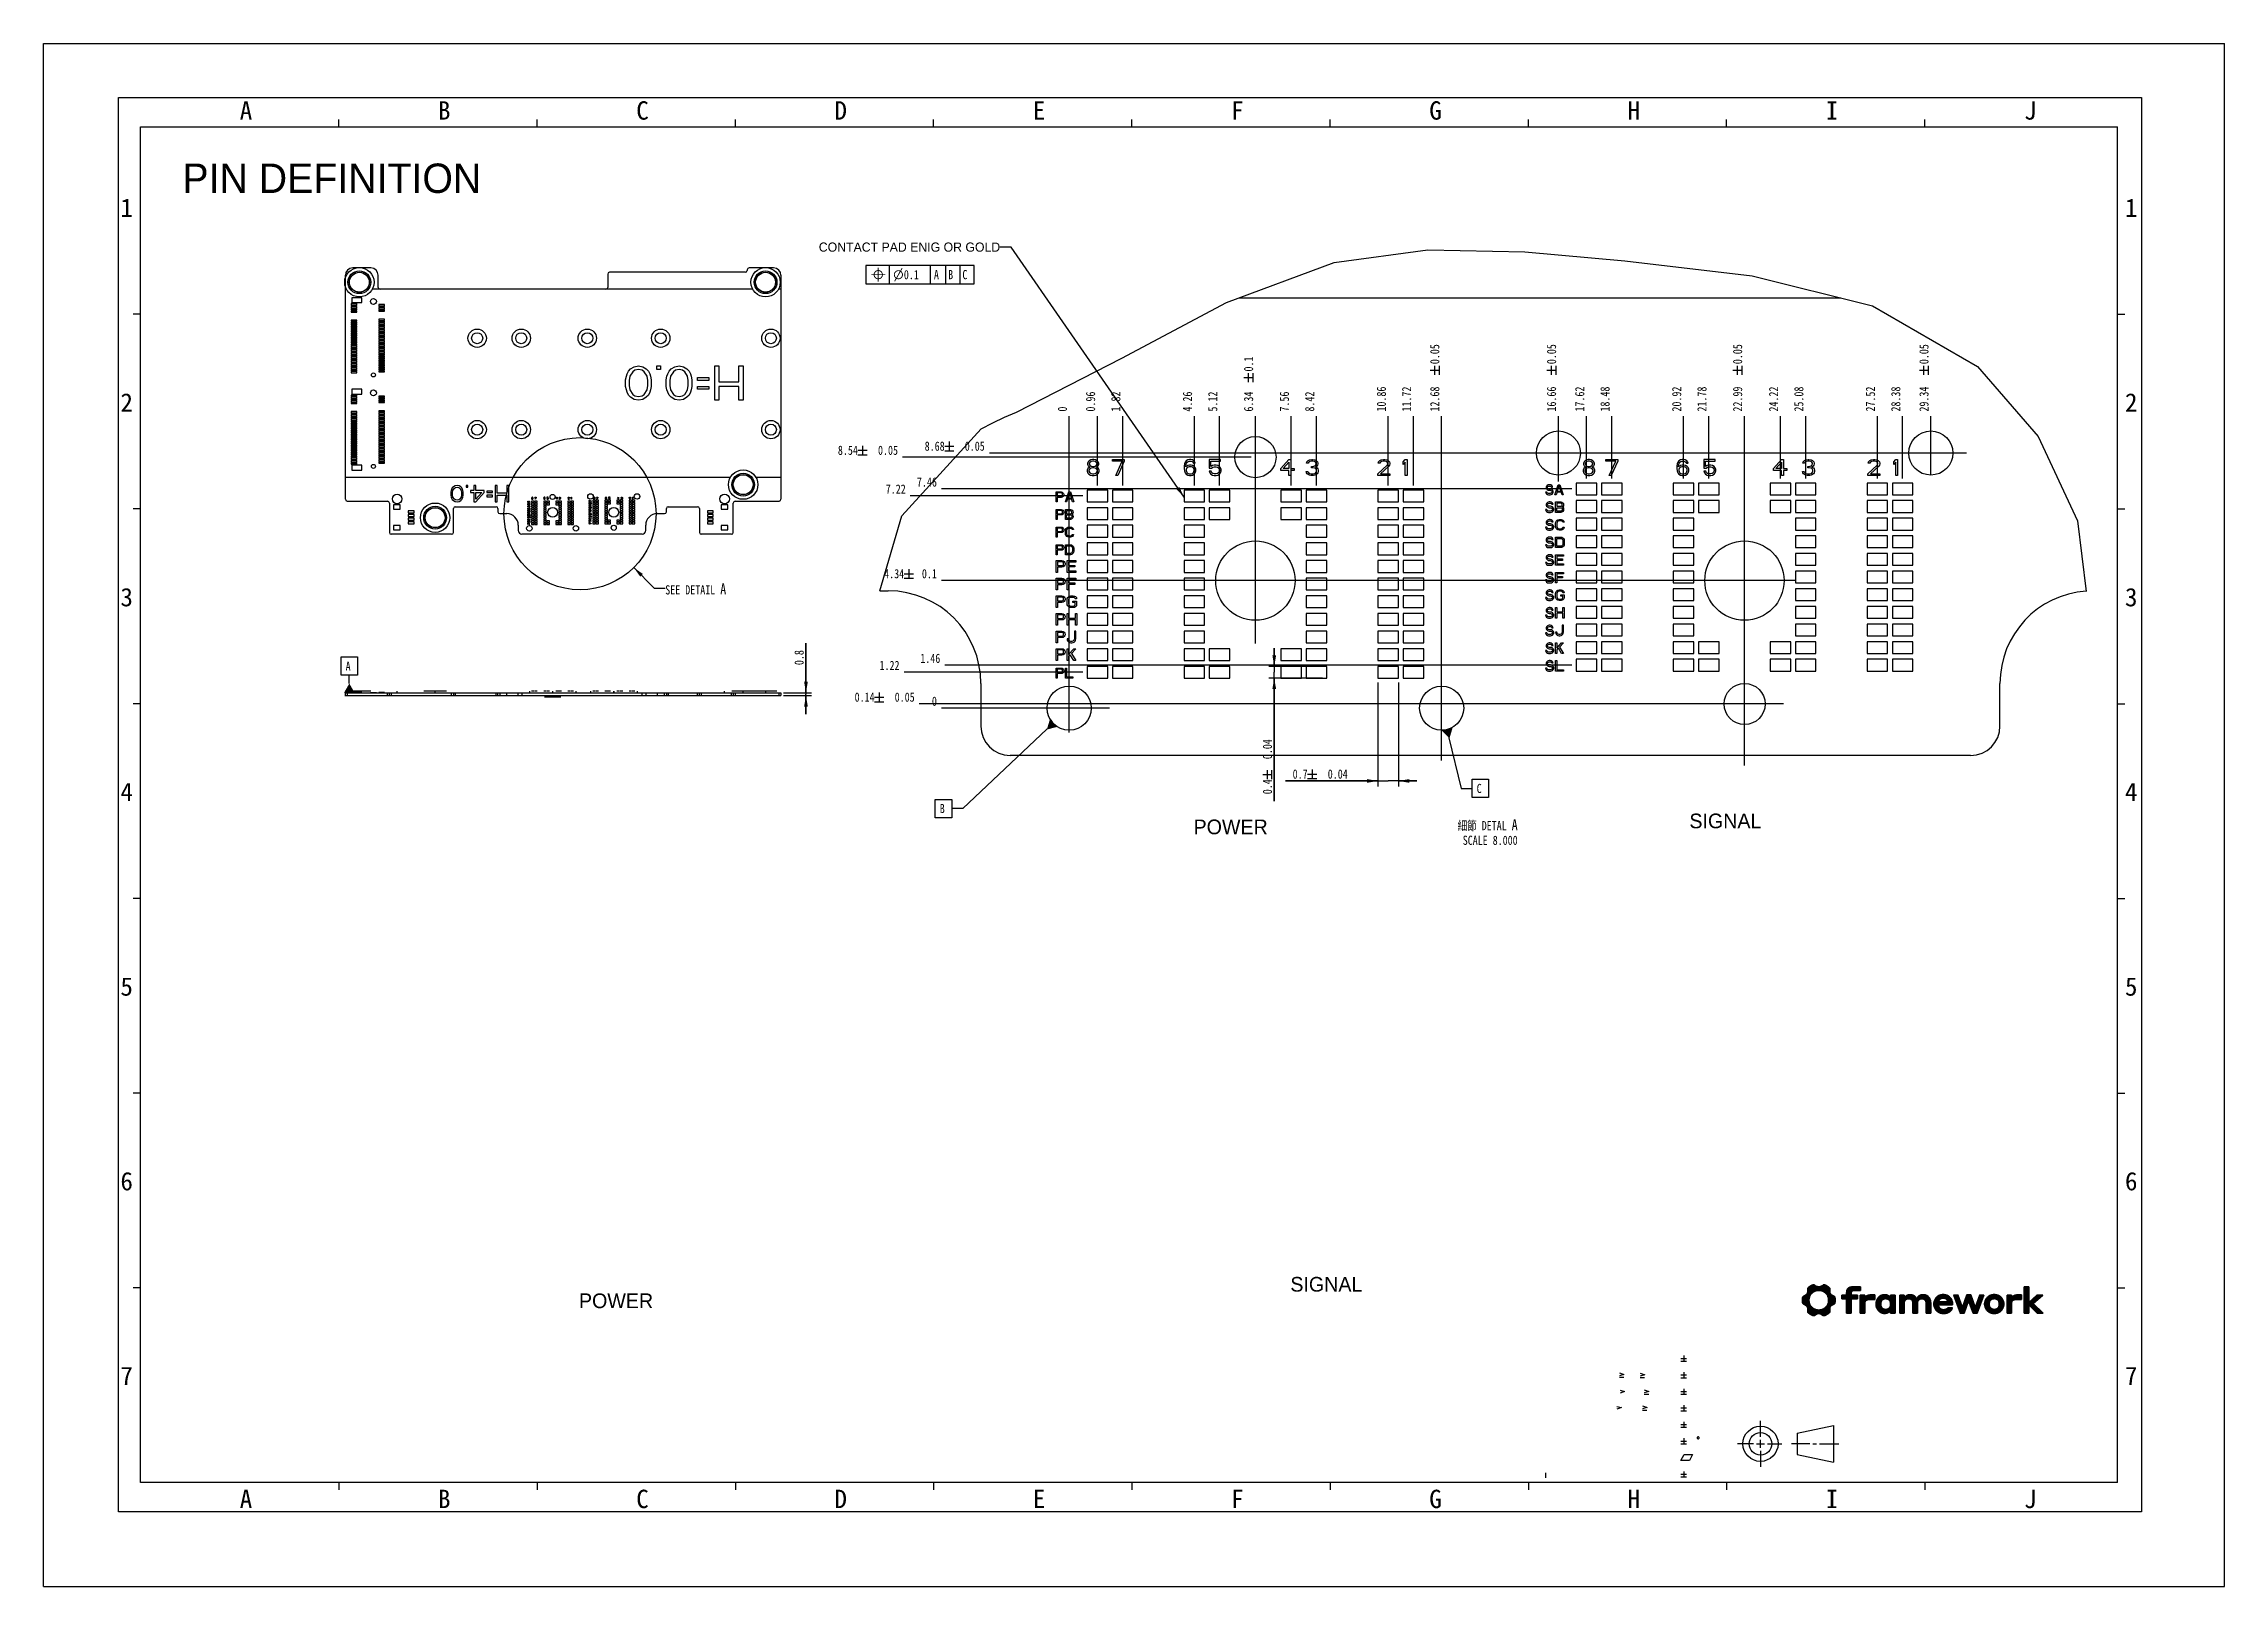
# Model space of a CAD drawing. Header units: millimetres. Extents: x 0 to 594, y 0 to 420.
import ezdxf
from ezdxf.enums import TextEntityAlignment as Align

# ---------------------------------------------------------------- set-up
doc = ezdxf.new("R2010")
doc.units = ezdxf.units.MM
doc.header["$LTSCALE"] = 32.67
doc.layers.get('0').update_dxf_attribs({"linetype": 'CONTINUOUS'})
doc.layers.add('20_ALL_FEATURES', color=7, linetype='CONTINUOUS')
doc.layers.add('ASSEM_MEM', color=7, linetype='CONTINUOUS')
doc.styles.get("Standard").update_dxf_attribs({"font": 'txt', "width": 0.8})
doc.styles.add('TEXTSTYLE_2', font='txt')
doc.styles.add('TEXTSTYLE_8', font='ar_wgl__.ttf')
doc.styles.add('TEXTSTYLE_9', font='ar_wgl_b.ttf')
doc.dimstyles.new('DIMSTYLE_1', dxfattribs={"dimtxt": 2.5, "dimasz": 3, "dimexe": 1.5, "dimexo": 1.2, "dimtad": 1, "dimdsep": 46, "dimtxsty": 'STANDARD', "dimblk": '_FILLED', "dimblk1": '_FILLED', "dimblk2": '_FILLED', "dimcen": 0.09, "dimazin": 2, "dimtp": 0.01, "dimtm": 0.01, "dimtfac": 1, "dimtofl": 0, "dimtmove": 0, "dimatfit": 3, "dimldrblk": '_FILLED', "dimfxl": 1, "dimtolj": 1, "dimarcsym": 0})
doc.dimstyles.new('DIMSTYLE_2', dxfattribs={"dimtxt": 2.5, "dimasz": 3, "dimexe": 1.5, "dimexo": 1.2, "dimtad": 0, "dimtih": 1, "dimtoh": 1, "dimlfac": 0.125, "dimdsep": 46, "dimtxsty": 'STANDARD', "dimblk": '_FILLED', "dimblk1": '_FILLED', "dimblk2": '_FILLED', "dimcen": 0.09, "dimazin": 2, "dimtp": 0.01, "dimtm": 0.01, "dimtfac": 1, "dimtofl": 0, "dimtmove": 0, "dimatfit": 3, "dimldrblk": '_FILLED', "dimfxl": 1, "dimtolj": 1, "dimarcsym": 0})
doc.dimstyles.new('DIMSTYLE_3', dxfattribs={"dimtxt": 2.5, "dimasz": 3, "dimexe": 1.5, "dimexo": 1.2, "dimtad": 0, "dimtih": 1, "dimtoh": 1, "dimlfac": 0.125, "dimdsep": 46, "dimtxsty": 'STANDARD', "dimblk": '_FILLED', "dimblk1": '_FILLED', "dimblk2": '_FILLED', "dimcen": 0.09, "dimazin": 2, "dimtol": 1, "dimtp": 0.1, "dimtm": 0.1, "dimtfac": 1, "dimtofl": 0, "dimtmove": 0, "dimatfit": 3, "dimldrblk": '_FILLED', "dimfxl": 1, "dimtolj": 1, "dimarcsym": 0})
doc.dimstyles.new('DIMSTYLE_4', dxfattribs={"dimtxt": 2.5, "dimasz": 3, "dimexe": 1.5, "dimexo": 1.2, "dimtad": 0, "dimtih": 1, "dimtoh": 1, "dimlfac": 0.125, "dimdsep": 46, "dimtxsty": 'STANDARD', "dimblk": '_FILLED', "dimblk1": '_FILLED', "dimblk2": '_FILLED', "dimcen": 0.09, "dimazin": 2, "dimtol": 1, "dimtp": 0.05, "dimtm": 0.05, "dimtfac": 1, "dimtofl": 0, "dimtmove": 0, "dimatfit": 3, "dimldrblk": '_FILLED', "dimfxl": 1, "dimtolj": 1, "dimarcsym": 0})
doc.dimstyles.new('DIMSTYLE_5', dxfattribs={"dimtxt": 2.5, "dimasz": 3, "dimexe": 1.5, "dimexo": 1.2, "dimtad": 1, "dimlfac": 0.125, "dimdsep": 46, "dimtxsty": 'STANDARD', "dimblk": '_FILLED', "dimblk1": '_FILLED', "dimblk2": '_FILLED', "dimcen": 0.09, "dimazin": 2, "dimtol": 1, "dimtp": 0.04, "dimtm": 0.04, "dimtfac": 1, "dimtofl": 0, "dimtmove": 0, "dimatfit": 3, "dimldrblk": '_FILLED', "dimfxl": 1, "dimtolj": 1, "dimarcsym": 0})
doc.dimstyles.get("Standard").update_dxf_attribs({"dimtxt": 2.5, "dimasz": 3, "dimexe": 1.5, "dimexo": 1.2, "dimtad": 1, "dimdsep": 46, "dimtxsty": 'STANDARD', "dimblk": '_FILLED', "dimblk1": '_FILLED', "dimblk2": '_FILLED', "dimcen": 0.09, "dimazin": 2, "dimtol": 1, "dimtp": 0.01, "dimtm": 0.01, "dimtfac": 1, "dimtofl": 0, "dimtmove": 0, "dimatfit": 3, "dimldrblk": '_FILLED', "dimfxl": 1, "dimtolj": 1, "dimarcsym": 0})

msp = doc.modelspace()

# ---------------------------------------------------------------- texts
at = {"color": 7, "linetype": 'CONTINUOUS', "width": 0.8}
for s, p in [('0.1', (234.315, 355.863)), ('A', (242.502, 355.863)), ('B', (246.377, 355.863)), ('C', (250.252, 355.863))]:
    msp.add_text(s, height=2.5, dxfattribs=at).set_placement(p)
at = {"color": 7, "linetype": 'CONTINUOUS', "line_spacing_factor": 0.9}
for s, insert, char_height, width, attachment_point, style in [('A', (53.422, 404.309), 5, 5, 1, 'TEXTSTYLE_2'), ('B', (107.422, 404.309), 5, 5, 1, 'TEXTSTYLE_2'), ('C', (161.422, 404.309), 5, 5, 1, 'TEXTSTYLE_2'), ('D', (215.422, 404.309), 5, 5, 1, 'TEXTSTYLE_2'), ('E', (269.422, 404.309), 5, 5, 1, 'TEXTSTYLE_2'), ('F', (323.422, 404.309), 5, 5, 1, 'TEXTSTYLE_2'), ('G', (377.422, 404.309), 5, 5, 1, 'TEXTSTYLE_2'), ('H', (431.422, 404.309), 5, 5, 1, 'TEXTSTYLE_2'), ('I', (485.422, 404.309), 5, 5, 1, 'TEXTSTYLE_2'), ('J', (539.422, 404.309), 5, 5, 1, 'TEXTSTYLE_2'), ('PIN DEFINITION', (37.791, 387.353), 8, 84.87732, 1, 'TEXTSTYLE_8'), ('1', (20.922, 377.809), 5, 5, 1, 'TEXTSTYLE_2'), ('1', (566.922, 377.809), 5, 5, 1, 'TEXTSTYLE_2'), ('CONTACT PAD ENIG OR GOLD', (260.553, 365.857), 2.5, 51.52416, 3, 'TEXTSTYLE_8'), ('2', (20.922, 324.809), 5, 5, 1, 'TEXTSTYLE_2'), ('2', (566.922, 324.809), 5, 5, 1, 'TEXTSTYLE_2'), ('3', (20.922, 271.809), 5, 5, 1, 'TEXTSTYLE_2'), ('3', (566.922, 271.809), 5, 5, 1, 'TEXTSTYLE_2'), ('4', (20.922, 218.809), 5, 5, 1, 'TEXTSTYLE_2'), ('4', (566.922, 218.809), 5, 5, 1, 'TEXTSTYLE_2'), ('POWER', (313.223, 208.76), 4, 21.07063, 1, 'TEXTSTYLE_9'), ('SIGNAL', (448.281, 210.386), 4, 21.07063, 1, 'TEXTSTYLE_9'), ('5', (20.922, 165.809), 5, 5, 1, 'TEXTSTYLE_2'), ('5', (566.922, 165.809), 5, 5, 1, 'TEXTSTYLE_2'), ('6', (20.922, 112.809), 5, 5, 1, 'TEXTSTYLE_2'), ('6', (566.922, 112.809), 5, 5, 1, 'TEXTSTYLE_2'), ('SIGNAL', (339.591, 84.242), 4, 21.07063, 1, 'TEXTSTYLE_9'), ('POWER', (145.819, 79.748), 4, 21.07063, 1, 'TEXTSTYLE_9'), ('7', (20.922, 59.809), 5, 5, 1, 'TEXTSTYLE_2'), ('7', (566.922, 59.809), 5, 5, 1, 'TEXTSTYLE_2'), ('A', (53.422, 26.309), 5, 5, 1, 'TEXTSTYLE_2'), ('B', (107.422, 26.309), 5, 5, 1, 'TEXTSTYLE_2'), ('C', (161.422, 26.309), 5, 5, 1, 'TEXTSTYLE_2'), ('D', (215.422, 26.309), 5, 5, 1, 'TEXTSTYLE_2'), ('E', (269.422, 26.309), 5, 5, 1, 'TEXTSTYLE_2'), ('F', (323.422, 26.309), 5, 5, 1, 'TEXTSTYLE_2'), ('G', (377.422, 26.309), 5, 5, 1, 'TEXTSTYLE_2'), ('H', (431.422, 26.309), 5, 5, 1, 'TEXTSTYLE_2'), ('I', (485.422, 26.309), 5, 5, 1, 'TEXTSTYLE_2'), ('J', (539.422, 26.309), 5, 5, 1, 'TEXTSTYLE_2')]:
    msp.add_mtext(s, dxfattribs=dict(at, insert=insert, char_height=char_height, width=width, attachment_point=attachment_point, style=style))
at = {"color": 7, "linetype": 'CONTINUOUS', "char_height": 2.5, "line_spacing_factor": 0.9}
for s, insert, width, attachment_point in [('SEE DETAIL \\H3.0;A', (169.324, 273.043), 24.4, 1), ('A', (82.268, 251.789), 2, 1), ('C', (390.337, 218.478), 2, 1), ('B', (244.096, 213.013), 2, 1), ('細節 DETAL \\H3.0;A\\P\\H2.5;SCALE 8.000', (401.506, 208.863), 33, 3)]:
    msp.add_mtext(s, dxfattribs=dict(at, insert=insert, width=width, attachment_point=attachment_point))

# ---------------------------------------------------------------- blocks, each defined once
blk = doc.blocks.new('SYM301_BL0', base_point=(436.14, 48.55))
at = {"color": 7, "linetype": 'CONTINUOUS'}
for p, q in [((435.52, 49.12), (436.76, 48.66)), ((436.73, 48.66), (435.52, 48.34)), ((435.52, 47.98), (436.71, 47.98))]:
    blk.add_line(p, q, dxfattribs=at)
blk = doc.blocks.new('SYM301_BL1', base_point=(436.63, 52.94))
at = {"color": 7, "linetype": 'CONTINUOUS'}
for p, q in [((436.01, 53.51), (437.24, 53.05)), ((437.22, 53.05), (436.01, 52.73)), ((436.01, 52.37), (437.2, 52.37))]:
    blk.add_line(p, q, dxfattribs=at)
blk = doc.blocks.new('SYM301_BL2', base_point=(435.48, 57.45))
at = {"color": 7, "linetype": 'CONTINUOUS'}
for p, q in [((434.86, 58.02), (436.1, 57.56)), ((436.07, 57.56), (434.86, 57.24)), ((434.86, 56.88), (436.05, 56.88))]:
    blk.add_line(p, q, dxfattribs=at)
blk = doc.blocks.new('SYM001_BL3', base_point=(429.16, 48.62))
at = {"color": 7, "linetype": 'CONTINUOUS'}
for p, q in [((429.78, 48.69), (428.54, 48.23)), ((428.56, 49.01), (429.78, 48.69))]:
    blk.add_line(p, q, dxfattribs=at)
blk = doc.blocks.new('SYM001_BL4', base_point=(430, 53.01))
at = {"color": 7, "linetype": 'CONTINUOUS'}
for p, q in [((430.62, 53.08), (429.38, 52.62)), ((429.4, 53.39), (430.62, 53.08))]:
    blk.add_line(p, q, dxfattribs=at)
blk = doc.blocks.new('SYM301_BL5', base_point=(429.85, 57.55))
at = {"color": 7, "linetype": 'CONTINUOUS'}
for p, q in [((429.23, 58.12), (430.46, 57.66)), ((430.44, 57.66), (429.23, 57.34)), ((429.23, 56.97), (430.42, 56.97))]:
    blk.add_line(p, q, dxfattribs=at)
blk = doc.blocks.new('_FILLED')
at = {"color": 0, "linetype": 'BYBLOCK'}
blk.add_solid([(0, 0), (-1, 0.17), (-1, -0.17)], dxfattribs=at)
blk = doc.blocks.new('*D0')
at = {"color": 7, "linetype": 'CONTINUOUS'}
for p, q in [((207.65, 243.29), (207.65, 256.81)), ((207.65, 256.81), (207.65, 242.89)), ((201.54, 243.29), (209.15, 243.29)), ((201.54, 242.49), (209.15, 242.49)), ((207.65, 237.49), (207.65, 242.89)), ((207.65, 242.49), (207.65, 237.49))]:
    blk.add_line(p, q, dxfattribs=at)
at = {"color": 7, "linetype": 'CONTINUOUS', "xscale": 3, "yscale": 3, "zscale": 3}
for p, rotation in [((207.65, 243.29), 270), ((207.65, 242.49), 90)]:
    blk.add_blockref('_FILLED', p, dxfattribs=dict(at, rotation=rotation))
at = {"color": 7, "linetype": 'CONTINUOUS', "insert": (204.52, 250.81), "char_height": 2.5, "width": 6, "attachment_point": 1, "rotation": 90, "line_spacing_factor": 0.9}
blk.add_mtext('0.8', dxfattribs=at)
blk = doc.blocks.new('*D1')
at = {"color": 7, "linetype": 'CONTINUOUS'}
blk.add_line((287.04, 299.66), (287.04, 318.58), dxfattribs=at)
at = {"color": 7, "linetype": 'CONTINUOUS', "insert": (283.91, 319.83), "char_height": 2.5, "width": 8, "attachment_point": 1, "rotation": 90, "line_spacing_factor": 0.9}
blk.add_mtext('0.96', dxfattribs=at)
blk = doc.blocks.new('*D2')
at = {"color": 7, "linetype": 'CONTINUOUS'}
blk.add_line((279.36, 232.48), (279.36, 318.58), dxfattribs=at)
at = {"color": 7, "linetype": 'CONTINUOUS', "insert": (276.23, 319.83), "char_height": 2.5, "width": 2, "attachment_point": 1, "rotation": 90, "line_spacing_factor": 0.9}
blk.add_mtext('0', dxfattribs=at)
blk = doc.blocks.new('*D3')
at = {"color": 7, "linetype": 'CONTINUOUS'}
blk.add_line((293.92, 299.66), (293.92, 318.58), dxfattribs=at)
at = {"color": 7, "linetype": 'CONTINUOUS', "insert": (290.79, 319.83), "char_height": 2.5, "width": 8, "attachment_point": 1, "rotation": 90, "line_spacing_factor": 0.9}
blk.add_mtext('1.82', dxfattribs=at)
blk = doc.blocks.new('*D4')
at = {"color": 7, "linetype": 'CONTINUOUS'}
blk.add_line((313.44, 299.66), (313.44, 318.58), dxfattribs=at)
at = {"color": 7, "linetype": 'CONTINUOUS', "insert": (310.31, 319.83), "char_height": 2.5, "width": 8, "attachment_point": 1, "rotation": 90, "line_spacing_factor": 0.9}
blk.add_mtext('4.26', dxfattribs=at)
blk = doc.blocks.new('*D5')
at = {"color": 7, "linetype": 'CONTINUOUS'}
blk.add_line((320.32, 299.66), (320.32, 318.58), dxfattribs=at)
at = {"color": 7, "linetype": 'CONTINUOUS', "insert": (317.19, 319.83), "char_height": 2.5, "width": 8, "attachment_point": 1, "rotation": 90, "line_spacing_factor": 0.9}
blk.add_mtext('5.12', dxfattribs=at)
blk = doc.blocks.new('*D6')
at = {"color": 7, "linetype": 'CONTINUOUS'}
blk.add_line((330.08, 303.02), (330.08, 318.58), dxfattribs=at)
at = {"color": 7, "linetype": 'CONTINUOUS', "width": 0.8}
for s, p in [('0.1', (329.45, 330.74)), ('6.34', (329.45, 319.83))]:
    blk.add_text(s, height=2.5, rotation=90, dxfattribs=at).set_placement(p)
blk = doc.blocks.new('*D7')
at = {"color": 7, "linetype": 'CONTINUOUS'}
blk.add_line((330.08, 256.73), (330.08, 318.58), dxfattribs=at)
at = {"color": 7, "linetype": 'CONTINUOUS', "insert": (326.95, 319.83), "char_height": 2.5, "width": 8, "attachment_point": 1, "rotation": 90, "line_spacing_factor": 0.9}
blk.add_mtext('6.34', dxfattribs=at)
blk = doc.blocks.new('*D8')
at = {"color": 7, "linetype": 'CONTINUOUS'}
blk.add_line((339.84, 299.66), (339.84, 318.58), dxfattribs=at)
at = {"color": 7, "linetype": 'CONTINUOUS', "insert": (336.71, 319.83), "char_height": 2.5, "width": 8, "attachment_point": 1, "rotation": 90, "line_spacing_factor": 0.9}
blk.add_mtext('7.56', dxfattribs=at)
blk = doc.blocks.new('*D9')
at = {"color": 7, "linetype": 'CONTINUOUS'}
blk.add_line((346.72, 299.66), (346.72, 318.58), dxfattribs=at)
at = {"color": 7, "linetype": 'CONTINUOUS', "insert": (343.59, 319.83), "char_height": 2.5, "width": 8, "attachment_point": 1, "rotation": 90, "line_spacing_factor": 0.9}
blk.add_mtext('8.42', dxfattribs=at)
blk = doc.blocks.new('*D10')
at = {"color": 7, "linetype": 'CONTINUOUS'}
blk.add_line((366.24, 299.66), (366.24, 318.58), dxfattribs=at)
at = {"color": 7, "linetype": 'CONTINUOUS', "insert": (363.11, 319.83), "char_height": 2.5, "width": 10, "attachment_point": 1, "rotation": 90, "line_spacing_factor": 0.9}
blk.add_mtext('10.86', dxfattribs=at)
blk = doc.blocks.new('*D11')
at = {"color": 7, "linetype": 'CONTINUOUS'}
blk.add_line((373.12, 299.66), (373.12, 318.58), dxfattribs=at)
at = {"color": 7, "linetype": 'CONTINUOUS', "insert": (369.99, 319.83), "char_height": 2.5, "width": 10, "attachment_point": 1, "rotation": 90, "line_spacing_factor": 0.9}
blk.add_mtext('11.72', dxfattribs=at)
blk = doc.blocks.new('*D12')
at = {"color": 7, "linetype": 'CONTINUOUS'}
blk.add_line((380.8, 224.85), (380.8, 318.58), dxfattribs=at)
at = {"color": 7, "linetype": 'CONTINUOUS', "width": 0.8}
for s, p in [('0.05', (380.17, 332.74)), ('12.68', (380.17, 319.83))]:
    blk.add_text(s, height=2.5, rotation=90, dxfattribs=at).set_placement(p)
blk = doc.blocks.new('*D13')
at = {"color": 7, "linetype": 'CONTINUOUS'}
blk.add_line((412.6, 300.75), (412.6, 318.58), dxfattribs=at)
at = {"color": 7, "linetype": 'CONTINUOUS', "width": 0.8}
for s, p in [('0.05', (411.97, 332.74)), ('16.66', (411.97, 319.83))]:
    blk.add_text(s, height=2.5, rotation=90, dxfattribs=at).set_placement(p)
blk = doc.blocks.new('*D14')
at = {"color": 7, "linetype": 'CONTINUOUS'}
blk.add_line((420.28, 301.58), (420.28, 318.58), dxfattribs=at)
at = {"color": 7, "linetype": 'CONTINUOUS', "insert": (417.15, 319.83), "char_height": 2.5, "width": 10, "attachment_point": 1, "rotation": 90, "line_spacing_factor": 0.9}
blk.add_mtext('17.62', dxfattribs=at)
blk = doc.blocks.new('*D15')
at = {"color": 7, "linetype": 'CONTINUOUS'}
blk.add_line((427.16, 301.58), (427.16, 318.58), dxfattribs=at)
at = {"color": 7, "linetype": 'CONTINUOUS', "insert": (424.03, 319.83), "char_height": 2.5, "width": 10, "attachment_point": 1, "rotation": 90, "line_spacing_factor": 0.9}
blk.add_mtext('18.48', dxfattribs=at)
blk = doc.blocks.new('*D16')
at = {"color": 7, "linetype": 'CONTINUOUS'}
blk.add_line((446.68, 301.58), (446.68, 318.58), dxfattribs=at)
at = {"color": 7, "linetype": 'CONTINUOUS', "insert": (443.55, 319.83), "char_height": 2.5, "width": 10, "attachment_point": 1, "rotation": 90, "line_spacing_factor": 0.9}
blk.add_mtext('20.92', dxfattribs=at)
blk = doc.blocks.new('*D17')
at = {"color": 7, "linetype": 'CONTINUOUS'}
blk.add_line((453.56, 301.58), (453.56, 318.58), dxfattribs=at)
at = {"color": 7, "linetype": 'CONTINUOUS', "insert": (450.43, 319.83), "char_height": 2.5, "width": 10, "attachment_point": 1, "rotation": 90, "line_spacing_factor": 0.9}
blk.add_mtext('21.78', dxfattribs=at)
blk = doc.blocks.new('*D18')
at = {"color": 7, "linetype": 'CONTINUOUS'}
blk.add_line((473.08, 301.58), (473.08, 318.58), dxfattribs=at)
at = {"color": 7, "linetype": 'CONTINUOUS', "insert": (469.95, 319.83), "char_height": 2.5, "width": 10, "attachment_point": 1, "rotation": 90, "line_spacing_factor": 0.9}
blk.add_mtext('24.22', dxfattribs=at)
blk = doc.blocks.new('*D19')
at = {"color": 7, "linetype": 'CONTINUOUS'}
blk.add_line((463.28, 223.44), (463.28, 318.58), dxfattribs=at)
at = {"color": 7, "linetype": 'CONTINUOUS', "width": 0.8}
for s, p in [('0.05', (462.65, 332.74)), ('22.99', (462.65, 319.83))]:
    blk.add_text(s, height=2.5, rotation=90, dxfattribs=at).set_placement(p)
blk = doc.blocks.new('*D20')
at = {"color": 7, "linetype": 'CONTINUOUS'}
blk.add_line((479.96, 301.58), (479.96, 318.58), dxfattribs=at)
at = {"color": 7, "linetype": 'CONTINUOUS', "insert": (476.83, 319.83), "char_height": 2.5, "width": 10, "attachment_point": 1, "rotation": 90, "line_spacing_factor": 0.9}
blk.add_mtext('25.08', dxfattribs=at)
blk = doc.blocks.new('*D21')
at = {"color": 7, "linetype": 'CONTINUOUS'}
blk.add_line((499.48, 301.58), (499.48, 318.58), dxfattribs=at)
at = {"color": 7, "linetype": 'CONTINUOUS', "insert": (496.35, 319.83), "char_height": 2.5, "width": 10, "attachment_point": 1, "rotation": 90, "line_spacing_factor": 0.9}
blk.add_mtext('27.52', dxfattribs=at)
blk = doc.blocks.new('*D22')
at = {"color": 7, "linetype": 'CONTINUOUS'}
blk.add_line((506.36, 301.58), (506.36, 318.58), dxfattribs=at)
at = {"color": 7, "linetype": 'CONTINUOUS', "insert": (503.23, 319.83), "char_height": 2.5, "width": 10, "attachment_point": 1, "rotation": 90, "line_spacing_factor": 0.9}
blk.add_mtext('28.38', dxfattribs=at)
blk = doc.blocks.new('*D23')
at = {"color": 7, "linetype": 'CONTINUOUS'}
blk.add_line((514.04, 302.5), (514.04, 318.58), dxfattribs=at)
at = {"color": 7, "linetype": 'CONTINUOUS', "width": 0.8}
for s, p in [('0.05', (513.41, 332.74)), ('29.34', (513.41, 319.83))]:
    blk.add_text(s, height=2.5, rotation=90, dxfattribs=at).set_placement(p)
blk = doc.blocks.new('*D24')
at = {"color": 7, "linetype": 'CONTINUOUS'}
blk.add_line((473.89, 240.22), (238.51, 240.22), dxfattribs=at)
at = {"color": 7, "linetype": 'CONTINUOUS', "width": 0.8}
for s, p in [('0.14', (226.35, 240.85)), ('0.05', (237.26, 240.85))]:
    blk.add_text(s, height=2.5, dxfattribs=at).set_placement(p, align=Align.RIGHT)
blk = doc.blocks.new('*D25')
at = {"color": 7, "linetype": 'CONTINUOUS'}
blk.add_line((290.31, 239.1), (244.56, 239.1), dxfattribs=at)
at = {"color": 7, "linetype": 'CONTINUOUS', "insert": (243.31, 242.23), "char_height": 2.5, "width": 2, "attachment_point": 3, "line_spacing_factor": 0.9}
blk.add_mtext('0', dxfattribs=at)
blk = doc.blocks.new('*D26')
at = {"color": 7, "linetype": 'CONTINUOUS'}
blk.add_line((283.04, 248.86), (234.38, 248.86), dxfattribs=at)
at = {"color": 7, "linetype": 'CONTINUOUS', "insert": (233.13, 251.99), "char_height": 2.5, "width": 8, "attachment_point": 3, "line_spacing_factor": 0.9}
blk.add_mtext('1.22', dxfattribs=at)
blk = doc.blocks.new('*D27')
at = {"color": 7, "linetype": 'CONTINUOUS'}
blk.add_line((416.28, 250.78), (245.49, 250.78), dxfattribs=at)
at = {"color": 7, "linetype": 'CONTINUOUS', "insert": (244.24, 253.91), "char_height": 2.5, "width": 8, "attachment_point": 3, "line_spacing_factor": 0.9}
blk.add_mtext('1.46', dxfattribs=at)
blk = doc.blocks.new('*D28')
at = {"color": 7, "linetype": 'CONTINUOUS'}
blk.add_line((476.97, 273.82), (244.56, 273.82), dxfattribs=at)
at = {"color": 7, "linetype": 'CONTINUOUS', "width": 0.8}
for s, p in [('4.34', (234.4, 274.45)), ('0.1', (243.31, 274.45))]:
    blk.add_text(s, height=2.5, dxfattribs=at).set_placement(p, align=Align.RIGHT)
blk = doc.blocks.new('*D29')
at = {"color": 7, "linetype": 'CONTINUOUS'}
blk.add_line((283.04, 296.86), (236.07, 296.86), dxfattribs=at)
at = {"color": 7, "linetype": 'CONTINUOUS', "insert": (234.82, 299.99), "char_height": 2.5, "width": 8, "attachment_point": 3, "line_spacing_factor": 0.9}
blk.add_mtext('7.22', dxfattribs=at)
blk = doc.blocks.new('*D30')
at = {"color": 7, "linetype": 'CONTINUOUS'}
blk.add_line((416.28, 298.78), (244.56, 298.78), dxfattribs=at)
at = {"color": 7, "linetype": 'CONTINUOUS', "insert": (243.31, 301.91), "char_height": 2.5, "width": 8, "attachment_point": 3, "line_spacing_factor": 0.9}
blk.add_mtext('7.46', dxfattribs=at)
blk = doc.blocks.new('*D31')
at = {"color": 7, "linetype": 'CONTINUOUS'}
blk.add_line((328.88, 307.42), (233.96, 307.42), dxfattribs=at)
at = {"color": 7, "linetype": 'CONTINUOUS', "width": 0.8}
for s, p in [('8.54', (221.79, 308.05)), ('0.05', (232.71, 308.05))]:
    blk.add_text(s, height=2.5, dxfattribs=at).set_placement(p, align=Align.RIGHT)
blk = doc.blocks.new('*D32')
at = {"color": 7, "linetype": 'CONTINUOUS'}
blk.add_line((523.75, 308.54), (257.6, 308.54), dxfattribs=at)
at = {"color": 7, "linetype": 'CONTINUOUS', "width": 0.8}
for s, p in [('8.68', (245.43, 309.17)), ('0.05', (256.35, 309.17))]:
    blk.add_text(s, height=2.5, dxfattribs=at).set_placement(p, align=Align.RIGHT)
blk = doc.blocks.new('*D33')
at = {"color": 7, "linetype": 'CONTINUOUS'}
for p, q in [((363.44, 246.06), (363.44, 217.77)), ((369.04, 246.06), (369.04, 217.77)), ((363.44, 219.27), (338.3, 219.27)), ((338.3, 219.27), (366.24, 219.27)), ((374.04, 219.27), (366.24, 219.27)), ((369.04, 219.27), (374.04, 219.27))]:
    blk.add_line(p, q, dxfattribs=at)
at = {"color": 7, "linetype": 'CONTINUOUS', "xscale": 3, "yscale": 3, "zscale": 3}
blk.add_blockref('_FILLED', (363.44, 219.27), dxfattribs=at)
at = {"color": 7, "linetype": 'CONTINUOUS', "xscale": 3, "yscale": 3, "zscale": 3, "rotation": 180}
blk.add_blockref('_FILLED', (369.04, 219.27), dxfattribs=at)
at = {"color": 7, "linetype": 'CONTINUOUS', "width": 0.8}
for s, p in [('0.7', (344.3, 219.9)), ('0.04', (355.22, 219.9))]:
    blk.add_text(s, height=2.5, dxfattribs=at).set_placement(p, align=Align.RIGHT)
blk = doc.blocks.new('*D34')
at = {"color": 7, "linetype": 'CONTINUOUS'}
for p, q in [((335.2, 250.46), (335.2, 255.46)), ((335.2, 255.46), (335.2, 248.86)), ((348.32, 250.46), (333.7, 250.46)), ((348.32, 247.26), (333.7, 247.26)), ((335.2, 213.74), (335.2, 248.86)), ((335.2, 247.26), (335.2, 213.74))]:
    blk.add_line(p, q, dxfattribs=at)
at = {"color": 7, "linetype": 'CONTINUOUS', "xscale": 3, "yscale": 3, "zscale": 3}
for p, rotation in [((335.2, 250.46), 270), ((335.2, 247.26), 90)]:
    blk.add_blockref('_FILLED', p, dxfattribs=dict(at, rotation=rotation))
at = {"color": 7, "linetype": 'CONTINUOUS', "width": 0.8}
for s, p in [('0.04', (334.58, 230.65)), ('0.4', (334.58, 219.74))]:
    blk.add_text(s, height=2.5, rotation=90, dxfattribs=at).set_placement(p, align=Align.RIGHT)

# ---------------------------------------------------------------- dimensions: what is measured, and where the dimension line sits
at = {"color": 7, "linetype": 'CONTINUOUS'}
for feature_location, offset, dtype, origin, dimstyle, picture, middle in [((380.799, 224.846), (0, 93.731), 1, (279.359, 245.103), 'DIMSTYLE_4', '*D12', (378.924, 330.285)), ((412.59883772, 300.753413691), (0, 17.823337786), 1, (279.35883772, 314.542579406), 'DIMSTYLE_4', '*D13', (410.72383772, 330.285084811)), ((463.279, 223.437), (0, 95.14), 1, (279.359, 284.623), 'DIMSTYLE_4', '*D19', (461.404, 330.285)), ((514.03883772, 302.50486512), (0, 16.071886357), 1, (279.35883772, 314.542579406), 'DIMSTYLE_4', '*D23', (512.16383772, 330.285084811)), ((330.079, 303.023), (0, 15.554), 1, (279.359, 301.823), 'DIMSTYLE_3', '*D6', (328.204, 328.285)), ((366.239, 299.663), (0, 18.914), 1, (279.359, 298.463), 'DIMSTYLE_2', '*D10', (364.364, 325.077)), ((373.119, 299.663), (0, 18.914), 1, (279.359, 298.463), 'DIMSTYLE_2', '*D11', (371.244, 325.077)), ((420.27883772, 301.582579406), (0, 16.994172071), 1, (279.35883772, 300.382579406), 'DIMSTYLE_2', '*D14', (418.40383999, 325.076750488)), ((427.15883772, 301.582579406), (0, 16.994172071), 1, (279.35883772, 300.382579406), 'DIMSTYLE_2', '*D15', (425.28383999, 325.139234253)), ((446.67883772, 301.582579406), (0, 16.994172071), 1, (279.35883772, 300.382579406), 'DIMSTYLE_2', '*D16', (444.803839991, 324.826744873)), ((453.55883772, 301.582579406), (0, 16.994172071), 1, (279.35883772, 300.382579406), 'DIMSTYLE_2', '*D17', (451.683839991, 324.889246765)), ((473.07883772, 301.582579406), (0, 16.994172071), 1, (279.35883772, 300.382579406), 'DIMSTYLE_2', '*D18', (471.203839991, 324.82675293)), ((479.95883772, 301.582579406), (0, 16.994172071), 1, (279.35883772, 300.382579406), 'DIMSTYLE_2', '*D20', (478.08383999, 324.889254822)), ((499.47883772, 301.582579406), (0, 16.994172071), 1, (279.35883772, 300.382579406), 'DIMSTYLE_2', '*D21', (497.60383999, 324.826742859)), ((506.35883772, 301.582579406), (0, 16.994172071), 1, (279.35883772, 300.382579406), 'DIMSTYLE_2', '*D22', (504.48383999, 324.889262879)), ((287.039, 299.663), (0, 18.914), 1, (279.359, 245.103), 'DIMSTYLE_2', '*D1', (285.164, 323.827)), ((293.919, 299.663), (0, 18.914), 1, (279.359, 298.463), 'DIMSTYLE_2', '*D3', (292.044, 324.077)), ((313.439, 299.663), (0, 18.914), 1, (279.359, 298.463), 'DIMSTYLE_2', '*D4', (311.564, 323.827)), ((320.319, 299.663), (0, 18.914), 1, (279.359, 298.463), 'DIMSTYLE_2', '*D5', (318.444, 323.827)), ((330.079, 256.729), (0, 61.848), 1, (279.359, 284.623), 'DIMSTYLE_2', '*D7', (328.204, 323.889)), ((339.839, 299.663), (0, 18.914), 1, (279.359, 298.463), 'DIMSTYLE_2', '*D8', (337.964, 323.827)), ((346.719, 299.663), (0, 18.914), 1, (279.359, 298.463), 'DIMSTYLE_2', '*D9', (344.844, 323.764)), ((279.35883772, 232.479030802), (0, 86.097720676), 1, (279.35883772, 245.102579406), 'DIMSTYLE_2', '*D2', (277.48383999, 320.826752411)), ((328.879, 307.423), (-94.921, 0), 0, (330.079, 239.103), 'DIMSTYLE_4', '*D31', (223.25, 309.298)), ((523.749, 308.543), (-266.151, 0), 0, (514.039, 239.103), 'DIMSTYLE_4', '*D32', (246.89, 310.418)), ((283.039, 296.863), (-46.97, 0), 0, (284.239, 239.103), 'DIMSTYLE_2', '*D29', (230.819, 298.738)), ((416.279, 298.783), (-171.715, 0), 0, (417.479, 239.103), 'DIMSTYLE_2', '*D30', (239.314, 300.658)), ((476.975, 273.823), (-232.411, 0), 0, (463.279, 239.103), 'DIMSTYLE_3', '*D28', (234.856, 275.698)), ((283.039, 248.863), (-48.658, 0), 0, (284.239, 239.103), 'DIMSTYLE_2', '*D26', (229.381, 250.738)), ((416.279, 250.783), (-170.791, 0), 0, (417.479, 239.103), 'DIMSTYLE_2', '*D27', (240.488, 252.658)), ((473.887, 240.223), (-235.374, 0), 0, (279.359, 239.103), 'DIMSTYLE_4', '*D24', (227.804, 242.098)), ((290.31402701, 239.102579406), (-45.749975186, 0), 0, (279.35883772, 239.102579406), 'DIMSTYLE_2', '*D25', (242.314050201, 240.977576752))]:
    dim = msp.add_ordinate_dim(feature_location=feature_location, offset=offset, dtype=dtype, origin=origin, dimstyle=dimstyle, override={"dimtad": 1, "dimtih": 0, "dimtoh": 0}, dxfattribs=at)
    dim.commit()
    dim.dimension.update_dxf_attribs({"geometry": picture, "text_midpoint": middle})
for base, p1, p2, angle, dimstyle, picture, middle in [((207.648, 242.491), (200.341, 243.291), (200.341, 242.491), 270, 'DIMSTYLE_1', '*D0', (207.648, 253.87)), ((335.2, 250.463), (349.519, 247.263), (349.519, 250.463), 90, 'DIMSTYLE_5', '*D34', (335.2, 222.196))]:
    dim = msp.add_linear_dim(base=base, p1=p1, p2=p2, angle=angle, dimstyle=dimstyle, dxfattribs=at)
    dim.commit()
    dim.dimension.update_dxf_attribs({"geometry": picture, "text_midpoint": middle, "dimtype": 160})
dim = msp.add_linear_dim(base=(369.039, 219.273), p1=(363.439, 247.263), p2=(369.039, 247.263), dimstyle='DIMSTYLE_5', dxfattribs=at)
dim.commit()
dim.dimension.update_dxf_attribs({"geometry": '*D33', "text_midpoint": (346.758, 219.273), "dimtype": 160})

# ---------------------------------------------------------------- hatches: boundary and pattern name
at = {"linetype": 'CONTINUOUS'}
for points in [[(274.129, 236.161), (274.317, 235.849), (274.524, 235.549), (274.749, 235.262), (274.99, 234.99), (275.248, 234.732), (275.521, 234.491), (275.808, 234.266), (276.108, 234.06), (273.298, 233.397)], [(380.76, 233.103), (381.125, 233.111), (381.488, 233.142), (381.848, 233.195), (382.205, 233.27), (382.556, 233.366), (382.901, 233.483), (383.239, 233.621), (383.567, 233.779), (382.75, 231.011)], [(481.089, 79.038), (481.015, 78.863), (480.953, 78.682), (480.905, 78.496), (480.869, 78.304), (480.847, 78.108), (480.84, 77.908), (480.847, 77.707), (480.869, 77.511), (480.905, 77.32), (480.953, 77.133), (479.223, 76.964), (479.204, 76.989), (479.187, 77.014), (479.171, 77.04), (479.157, 77.067), (479.145, 77.095), (479.134, 77.123), (479.125, 77.153), (479.117, 77.183), (479.111, 77.213), (479.095, 77.327), (479.082, 77.441), (479.071, 77.557), (479.063, 77.673), (479.059, 77.79), (479.057, 77.908), (479.059, 78.025), (479.063, 78.142), (479.071, 78.259), (479.082, 78.374), (479.095, 78.488), (479.111, 78.602), (479.117, 78.633), (479.125, 78.663), (479.134, 78.692), (479.145, 78.721), (479.157, 78.748), (479.171, 78.775), (479.187, 78.801), (479.204, 78.827), (479.223, 78.851), (479.243, 78.874), (479.264, 78.895), (479.287, 78.916), (479.311, 78.935), (479.336, 78.953), (479.363, 78.969), (481.175, 79.207)], [(482.223, 80.255), (482.062, 80.158), (481.908, 80.05), (481.762, 79.932), (481.626, 79.804), (481.498, 79.667), (481.38, 79.522), (481.272, 79.368), (481.175, 79.207), (479.363, 78.969), (480.023, 79.351), (480.076, 79.384), (480.127, 79.42), (480.175, 79.459), (480.22, 79.5), (480.263, 79.544), (480.303, 79.591), (480.339, 79.64), (480.373, 79.691), (480.404, 79.743), (480.431, 79.798), (480.455, 79.854), (480.475, 79.912), (480.492, 79.971), (480.505, 80.031), (480.515, 80.092), (480.521, 80.154), (480.523, 80.217), (483.126, 80.561), (482.934, 80.525), (482.748, 80.476), (482.567, 80.415), (482.392, 80.341)], [(483.522, 81.526), (486.193, 81.486), (486.329, 81.379), (486.353, 81.359), (486.375, 81.338), (486.396, 81.315), (486.415, 81.292), (486.433, 81.267), (486.449, 81.241), (486.464, 81.215), (486.477, 81.187), (486.489, 81.159), (486.499, 81.13), (486.507, 81.101), (486.513, 81.071), (486.518, 81.041), (486.521, 81.01), (486.521, 80.979), (483.126, 80.561), (480.523, 80.217), (480.523, 80.979), (480.524, 81.01), (480.526, 81.041), (480.531, 81.071), (480.537, 81.101), (480.546, 81.13), (480.555, 81.159), (480.567, 81.187), (480.58, 81.215), (480.595, 81.241), (480.611, 81.267), (480.629, 81.292), (480.649, 81.315), (480.669, 81.338), (480.692, 81.359), (480.715, 81.379), (480.852, 81.486), (483.203, 81.578), (483.265, 81.559), (483.329, 81.545), (483.393, 81.534), (483.457, 81.528)], [(483.141, 81.601), (483.203, 81.578), (480.852, 81.486), (480.993, 81.587), (483.022, 81.66), (483.081, 81.629)], [(482.361, 82.041), (483.022, 81.66), (480.993, 81.587), (481.137, 81.683), (481.286, 81.773), (481.439, 81.857), (481.595, 81.936), (481.754, 82.008), (482.306, 82.069), (482.334, 82.056)], [(482.067, 82.108), (482.097, 82.11), (482.128, 82.109), (482.158, 82.107), (482.188, 82.103), (482.218, 82.097), (482.248, 82.09), (482.277, 82.08), (482.306, 82.069), (481.754, 82.008), (481.917, 82.075), (481.946, 82.085), (481.976, 82.094), (482.006, 82.1), (482.036, 82.105)], [(483.522, 80.59), (483.322, 80.583), (483.126, 80.561), (486.521, 80.979), (486.521, 80.217), (486.523, 80.154), (485.136, 80.05), (484.983, 80.158), (484.821, 80.255), (484.653, 80.341), (484.478, 80.415), (484.297, 80.476), (484.11, 80.525), (483.919, 80.561), (483.722, 80.583)], [(485.907, 81.683), (486.052, 81.587), (486.193, 81.486), (483.522, 81.526), (483.587, 81.528), (483.651, 81.534), (483.715, 81.545), (483.779, 81.559), (483.841, 81.578), (483.903, 81.601), (483.963, 81.629), (484.022, 81.66), (485.29, 82.008), (485.45, 81.936), (485.606, 81.857), (485.758, 81.773)], [(484.947, 82.11), (484.977, 82.108), (485.008, 82.105), (485.038, 82.1), (485.068, 82.094), (485.098, 82.085), (485.127, 82.075), (485.29, 82.008), (484.022, 81.66), (484.683, 82.041), (484.711, 82.056), (484.739, 82.069), (484.767, 82.08), (484.796, 82.09), (484.826, 82.097), (484.856, 82.103), (484.886, 82.107), (484.917, 82.109)], [(486.529, 80.092), (486.539, 80.031), (485.282, 79.932), (485.136, 80.05), (486.523, 80.154)], [(486.552, 79.971), (486.569, 79.912), (485.419, 79.804), (485.282, 79.932), (486.539, 80.031)], [(486.59, 79.854), (486.613, 79.798), (485.546, 79.667), (485.419, 79.804), (486.569, 79.912)], [(486.671, 79.691), (486.705, 79.64), (485.664, 79.522), (485.546, 79.667), (486.613, 79.798), (486.641, 79.743)], [(486.781, 79.544), (486.824, 79.5), (485.772, 79.368), (485.664, 79.522), (486.705, 79.64), (486.741, 79.591)], [(486.968, 79.384), (487.021, 79.351), (487.682, 78.969), (486.029, 78.863), (485.955, 79.038), (485.869, 79.207), (485.772, 79.368), (486.824, 79.5), (486.869, 79.459), (486.917, 79.42)], [(487.802, 78.874), (487.822, 78.851), (486.091, 78.682), (486.029, 78.863), (487.682, 78.969), (487.708, 78.953), (487.734, 78.935), (487.758, 78.916), (487.78, 78.895)], [(487.911, 78.692), (487.92, 78.663), (486.14, 78.496), (486.091, 78.682), (487.822, 78.851), (487.84, 78.827), (487.858, 78.801), (487.873, 78.775), (487.887, 78.748), (487.9, 78.721)], [(487.949, 77.327), (487.933, 77.213), (486.091, 77.133), (486.14, 77.32), (487.963, 77.441)], [(487.933, 78.602), (487.949, 78.488), (486.175, 78.304), (486.14, 78.496), (487.92, 78.663), (487.927, 78.633)], [(487.973, 77.557), (487.963, 77.441), (486.14, 77.32), (486.175, 77.511), (487.981, 77.673)], [(487.963, 78.374), (487.973, 78.259), (486.197, 78.108), (486.175, 78.304), (487.949, 78.488)], [(487.986, 77.79), (487.981, 77.673), (486.175, 77.511), (486.197, 77.707), (487.987, 77.908)], [(487.981, 78.142), (487.986, 78.025), (487.987, 77.908), (486.197, 77.707), (486.204, 77.908), (486.197, 78.108), (487.973, 78.259)], [(492.35, 79.776), (492.35, 79.303), (489.772, 78.26), (489.772, 79.303), (491.114, 79.303), (492.363, 79.965), (492.356, 79.905), (492.351, 79.842)], [(494.098, 79.303), (494.098, 78.26), (492.35, 78.26), (492.35, 74.417), (491.114, 74.417), (491.114, 78.26), (489.772, 78.26), (492.35, 79.303)], [(492.423, 80.177), (492.403, 80.128), (491.114, 80.017), (491.117, 80.144), (492.472, 80.266), (492.446, 80.223)], [(492.373, 80.022), (492.363, 79.965), (491.114, 79.303), (491.114, 80.017), (492.403, 80.128), (492.387, 80.077)], [(492.501, 80.305), (492.472, 80.266), (491.117, 80.144), (491.127, 80.266), (492.569, 80.376), (492.533, 80.342)], [(492.609, 80.406), (492.569, 80.376), (491.127, 80.266), (491.143, 80.383), (492.747, 80.48), (492.698, 80.458), (492.651, 80.434)], [(492.801, 80.498), (492.747, 80.48), (491.143, 80.383), (491.166, 80.494), (493.123, 80.539), (493.051, 80.537), (492.983, 80.532), (492.918, 80.524), (492.858, 80.512)], [(492.598, 81.521), (492.746, 81.524), (494.851, 81.524), (494.851, 80.539), (493.123, 80.539), (491.166, 80.494), (491.196, 80.601), (491.232, 80.702), (491.275, 80.798), (491.324, 80.888), (491.381, 80.973), (491.444, 81.052), (491.514, 81.126), (491.59, 81.193), (491.674, 81.255), (491.765, 81.31), (491.863, 81.359), (491.968, 81.403), (492.079, 81.439), (492.198, 81.47), (492.324, 81.493), (492.458, 81.51)], [(497.507, 79.329), (497.634, 79.332), (498.773, 79.332), (498.773, 78.106), (497.469, 78.106), (497.342, 78.104), (497.222, 78.098), (497.109, 78.089), (497.002, 78.076), (496.902, 78.06), (496.808, 78.039), (496.72, 78.015), (496.638, 77.987), (496.562, 77.955), (496.492, 77.919), (496.427, 77.879), (496.369, 77.835), (496.311, 77.783), (496.259, 77.726), (496.213, 77.663), (496.174, 77.596), (496.14, 77.524), (494.823, 74.417), (494.823, 79.303), (496.05, 79.303), (496.05, 78.482), (496.079, 78.542), (496.115, 78.608), (496.159, 78.678), (496.213, 78.752), (496.276, 78.827), (496.35, 78.902), (496.413, 78.958), (496.483, 79.012), (496.56, 79.064), (496.645, 79.113), (496.738, 79.159), (496.838, 79.201), (496.947, 79.238), (497.066, 79.27), (497.167, 79.292), (497.274, 79.309), (497.387, 79.321)], [(496.05, 76.985), (496.05, 74.417), (494.823, 74.417), (496.14, 77.524), (496.112, 77.447), (496.089, 77.365), (496.072, 77.278), (496.06, 77.186), (496.052, 77.088)], [(500.448, 77.31), (500.423, 77.203), (499.142, 77.072), (499.161, 77.276), (500.479, 77.414)], [(500.517, 77.514), (500.479, 77.414), (499.161, 77.276), (499.192, 77.472), (500.562, 77.61)], [(500.612, 77.7), (500.562, 77.61), (499.192, 77.472), (499.234, 77.66), (500.669, 77.786)], [(500.731, 77.867), (500.669, 77.786), (499.234, 77.66), (499.287, 77.84), (500.8, 77.942)], [(500.874, 78.011), (500.8, 77.942), (499.287, 77.84), (499.352, 78.011), (501.037, 78.132), (500.953, 78.075)], [(501.127, 78.182), (501.037, 78.132), (499.352, 78.011), (499.426, 78.173), (501.645, 78.323), (501.533, 78.311), (501.424, 78.29), (501.321, 78.261), (501.221, 78.225)], [(499.51, 78.326), (499.603, 78.469), (501.762, 78.328), (501.645, 78.323), (499.426, 78.173)], [(503.032, 78.642), (503.056, 78.603), (499.603, 78.469), (499.705, 78.604), (503.001, 78.686)], [(503.075, 78.569), (502.464, 78.132), (502.376, 78.182), (502.285, 78.225), (502.189, 78.261), (502.088, 78.29), (501.983, 78.311), (501.874, 78.323), (501.762, 78.328), (499.603, 78.469), (503.056, 78.603)], [(502.964, 78.734), (503.001, 78.686), (499.705, 78.604), (499.815, 78.728), (502.905, 78.804)], [(502.834, 78.877), (502.905, 78.804), (499.815, 78.728), (499.945, 78.854), (502.752, 78.952)], [(502.433, 79.172), (502.552, 79.102), (502.658, 79.028), (502.752, 78.952), (499.945, 78.854), (500.084, 78.968), (500.232, 79.069), (500.387, 79.158), (502.336, 79.221)], [(502.119, 79.306), (502.231, 79.266), (502.336, 79.221), (500.387, 79.158), (500.549, 79.234), (500.718, 79.296), (502, 79.341)], [(501.255, 79.402), (501.443, 79.409), (501.594, 79.405), (501.737, 79.391), (501.872, 79.37), (502, 79.341), (500.718, 79.296), (500.892, 79.345), (501.071, 79.381)], [(503.075, 78.569), (503.075, 79.303), (504.311, 79.303), (504.311, 74.417), (503.085, 74.417), (503.085, 75.189), (502.971, 76.206), (503.008, 76.306), (503.039, 76.409), (503.063, 76.517), (503.08, 76.628), (503.091, 76.743), (503.095, 76.86), (503.091, 76.977), (503.08, 77.092), (503.063, 77.203), (503.039, 77.31), (503.008, 77.414), (502.971, 77.514), (502.927, 77.61), (502.878, 77.7), (502.822, 77.786), (502.761, 77.867), (502.695, 77.942), (502.623, 78.011), (502.546, 78.075), (502.464, 78.132)], [(506.796, 77.024), (506.796, 74.417), (505.57, 74.417), (505.57, 79.303), (506.796, 79.303), (506.796, 78.482), (506.907, 77.608), (506.873, 77.52), (506.846, 77.428), (506.824, 77.332), (506.808, 77.233), (506.799, 77.13)], [(508.399, 79.409), (508.543, 79.405), (508.684, 79.392), (508.82, 79.37), (508.951, 79.341), (509.078, 79.304), (509.2, 79.258), (509.317, 79.206), (509.429, 79.146), (509.535, 79.079), (509.636, 79.005), (509.732, 78.925), (509.821, 78.839), (509.905, 78.746), (509.982, 78.647), (510.053, 78.543), (510.117, 78.433), (507.9, 78.305), (507.8, 78.294), (507.705, 78.277), (507.613, 78.253), (507.526, 78.222), (507.443, 78.186), (507.364, 78.143), (507.289, 78.094), (507.22, 78.04), (507.155, 77.98), (507.095, 77.916), (507.04, 77.846), (506.99, 77.771), (506.946, 77.692), (506.907, 77.608), (506.796, 78.482), (506.834, 78.552), (506.881, 78.625), (506.937, 78.7), (507, 78.778), (507.072, 78.856), (507.152, 78.933), (507.24, 79.008), (507.337, 79.08), (507.441, 79.148), (507.554, 79.21), (507.675, 79.266), (507.803, 79.315), (507.912, 79.347), (508.026, 79.373), (508.145, 79.393), (508.27, 79.405)], [(508.103, 78.305), (508.003, 78.308), (507.9, 78.305), (510.117, 78.433), (510.175, 78.318), (511.605, 78.308), (511.502, 78.305), (511.402, 78.294), (511.307, 78.277), (511.215, 78.253), (511.128, 78.222), (511.044, 78.186), (510.966, 78.143), (510.891, 78.094), (510.821, 78.04), (510.757, 77.98), (510.697, 77.916), (510.642, 77.846), (510.592, 77.771), (510.547, 77.692), (510.509, 77.608), (510.475, 77.52), (510.448, 77.428), (510.426, 77.332), (510.41, 77.233), (510.401, 77.13), (510.398, 77.024), (510.398, 74.417), (509.162, 74.417), (509.162, 77.024), (509.159, 77.133), (509.15, 77.237), (509.135, 77.338), (509.115, 77.435), (509.089, 77.528), (509.057, 77.617), (509.02, 77.7), (508.978, 77.78), (508.931, 77.854), (508.878, 77.923), (508.821, 77.987), (508.759, 78.046), (508.692, 78.099), (508.621, 78.147), (508.545, 78.189), (508.465, 78.225), (508.381, 78.254), (508.292, 78.278), (508.199, 78.295)], [(511.971, 79.409), (512.145, 79.403), (512.312, 79.385), (512.473, 79.356), (512.627, 79.315), (512.774, 79.264), (512.914, 79.202), (513.047, 79.13), (513.171, 79.049), (513.288, 78.958), (513.397, 78.858), (513.498, 78.749), (513.59, 78.632), (513.674, 78.507), (513.748, 78.375), (513.813, 78.235), (513.869, 78.089), (513.915, 77.936), (512.58, 77.78), (512.532, 77.854), (512.48, 77.923), (512.423, 77.987), (512.361, 78.046), (512.294, 78.099), (512.223, 78.147), (512.147, 78.189), (512.067, 78.225), (511.982, 78.254), (511.894, 78.278), (511.801, 78.295), (511.705, 78.305), (511.605, 78.308), (510.175, 78.318), (510.221, 78.404), (510.274, 78.493), (510.335, 78.584), (510.405, 78.676), (510.482, 78.768), (510.569, 78.859), (510.665, 78.946), (510.769, 79.03), (510.884, 79.109), (511.008, 79.181), (511.142, 79.246), (511.286, 79.301), (511.409, 79.338), (511.539, 79.368), (511.676, 79.391), (511.82, 79.404)], [(513.915, 77.936), (513.952, 77.776), (513.978, 77.611), (513.994, 77.441), (513.999, 77.265), (513.999, 74.417), (512.763, 74.417), (512.763, 77.024), (512.76, 77.133), (512.751, 77.237), (512.737, 77.338), (512.716, 77.435), (512.69, 77.528), (512.659, 77.617), (512.622, 77.7), (512.58, 77.78)], [(518.681, 77.507), (519.912, 77.443), (519.947, 77.234), (519.968, 77.017), (519.975, 76.657), (516.093, 76.657), (516.105, 76.55), (516.123, 76.445), (514.921, 76.256), (514.886, 76.451), (514.865, 76.653), (514.857, 76.86), (514.865, 77.073), (514.886, 77.28), (514.921, 77.48), (516.159, 77.599), (516.132, 77.507)], [(516.191, 77.688), (516.159, 77.599), (514.921, 77.48), (514.969, 77.672), (516.27, 77.853), (516.228, 77.773)], [(516.316, 77.929), (516.27, 77.853), (514.969, 77.672), (515.03, 77.856), (516.367, 78)], [(516.423, 78.067), (516.367, 78), (515.03, 77.856), (515.103, 78.032), (516.548, 78.187), (516.484, 78.13)], [(516.617, 78.24), (516.548, 78.187), (515.103, 78.032), (515.188, 78.2), (516.768, 78.33), (516.69, 78.287)], [(516.849, 78.367), (516.768, 78.33), (515.188, 78.2), (515.285, 78.358), (517.313, 78.469), (517.213, 78.46), (517.116, 78.446), (517.023, 78.425), (516.934, 78.399)], [(517.206, 79.421), (517.416, 79.428), (517.628, 79.421), (517.834, 79.401), (518.032, 79.366), (518.223, 79.319), (518.407, 79.259), (518.582, 79.186), (518.749, 79.101), (518.907, 79.004), (519.056, 78.896), (519.195, 78.776), (519.324, 78.645), (519.442, 78.503), (519.55, 78.351), (519.646, 78.188), (519.731, 78.016), (519.804, 77.834), (518.617, 77.693), (518.578, 77.779), (518.534, 77.86), (518.486, 77.937), (518.434, 78.009), (518.377, 78.076), (518.317, 78.138), (518.252, 78.195), (518.184, 78.247), (518.112, 78.293), (518.037, 78.335), (517.958, 78.371), (517.875, 78.402), (517.79, 78.427), (517.701, 78.447), (517.609, 78.461), (517.514, 78.47), (517.416, 78.472), (517.313, 78.469), (515.285, 78.358), (515.393, 78.507), (515.512, 78.647), (515.642, 78.776), (515.781, 78.895), (515.93, 79.003), (516.088, 79.099), (516.254, 79.184), (516.43, 79.257), (516.613, 79.318), (516.803, 79.366), (517.001, 79.4)], [(519.804, 77.834), (519.865, 77.643), (519.912, 77.443), (518.681, 77.507), (518.651, 77.602), (518.617, 77.693)], [(524.955, 79.342), (526.152, 76.049), (528.47, 79.303), (526.684, 74.378), (525.573, 74.378), (524.327, 77.777), (523.091, 74.378), (522.01, 74.378), (522.657, 76.02), (523.864, 79.342)], [(529.984, 77.307), (529.959, 77.2), (528.687, 77.07), (528.71, 77.273), (530.017, 77.41)], [(530.056, 77.51), (530.017, 77.41), (528.71, 77.273), (528.747, 77.47), (530.101, 77.605)], [(530.153, 77.696), (530.101, 77.605), (528.747, 77.47), (528.797, 77.661), (530.211, 77.782)], [(530.275, 77.863), (530.211, 77.782), (528.797, 77.661), (528.862, 77.844), (530.42, 78.008), (530.345, 77.939)], [(530.5, 78.072), (530.42, 78.008), (528.862, 77.844), (528.939, 78.019), (530.677, 78.18), (530.586, 78.129)], [(530.772, 78.224), (530.677, 78.18), (528.939, 78.019), (529.028, 78.187), (531.199, 78.323), (531.086, 78.31), (530.977, 78.289), (530.873, 78.26)], [(531.316, 79.428), (531.526, 79.421), (531.73, 79.399), (531.929, 79.364), (532.122, 79.315), (532.308, 79.254), (532.487, 79.179), (532.658, 79.093), (532.82, 78.995), (532.974, 78.886), (533.118, 78.766), (533.253, 78.635), (533.377, 78.495), (533.49, 78.345), (533.592, 78.187), (533.682, 78.019), (533.759, 77.844), (533.824, 77.661), (532.566, 77.514), (532.521, 77.61), (532.469, 77.7), (532.412, 77.786), (532.348, 77.867), (532.279, 77.942), (532.204, 78.011), (532.124, 78.075), (532.039, 78.132), (531.948, 78.182), (531.854, 78.225), (531.754, 78.261), (531.651, 78.29), (531.543, 78.311), (531.431, 78.323), (531.316, 78.328), (531.199, 78.323), (529.028, 78.187), (529.13, 78.345), (529.243, 78.495), (529.367, 78.635), (529.501, 78.766), (529.646, 78.886), (529.8, 78.995), (529.963, 79.093), (530.134, 79.179), (530.314, 79.254), (530.501, 79.315), (530.695, 79.364), (530.896, 79.399), (531.103, 79.421)], [(533.824, 77.661), (533.875, 77.47), (533.912, 77.273), (533.935, 77.07), (533.942, 76.86), (533.935, 76.65), (533.912, 76.447), (533.875, 76.249), (533.824, 76.059), (533.759, 75.876), (533.682, 75.7), (533.592, 75.533), (533.49, 75.374), (531.431, 75.396), (531.543, 75.409), (531.651, 75.43), (531.754, 75.458), (531.854, 75.494), (531.948, 75.538), (532.039, 75.588), (532.124, 75.645), (532.204, 75.708), (532.279, 75.778), (532.348, 75.853), (532.412, 75.934), (532.469, 76.019), (532.521, 76.11), (532.566, 76.206), (532.605, 76.306), (532.638, 76.409), (532.663, 76.517), (532.682, 76.628), (532.693, 76.743), (532.697, 76.86), (532.693, 76.977), (532.682, 77.092), (532.663, 77.203), (532.638, 77.31), (532.605, 77.414), (532.566, 77.514)], [(537.484, 79.329), (537.61, 79.332), (538.75, 79.332), (538.75, 78.106), (537.446, 78.106), (537.319, 78.104), (537.199, 78.098), (537.085, 78.089), (536.979, 78.076), (536.878, 78.06), (536.784, 78.039), (536.696, 78.015), (536.614, 77.987), (536.539, 77.955), (536.468, 77.919), (536.404, 77.879), (536.345, 77.835), (536.287, 77.783), (536.235, 77.726), (536.19, 77.663), (536.15, 77.596), (536.116, 77.524), (534.8, 74.417), (534.8, 79.303), (536.027, 79.303), (536.027, 78.482), (536.055, 78.542), (536.091, 78.608), (536.136, 78.678), (536.189, 78.752), (536.253, 78.827), (536.327, 78.902), (536.39, 78.958), (536.46, 79.012), (536.537, 79.064), (536.622, 79.113), (536.714, 79.159), (536.815, 79.201), (536.924, 79.238), (537.042, 79.27), (537.143, 79.292), (537.25, 79.309), (537.364, 79.321)], [(536.027, 76.985), (536.027, 74.417), (534.8, 74.417), (536.116, 77.524), (536.088, 77.447), (536.066, 77.365), (536.048, 77.278), (536.036, 77.186), (536.029, 77.088)], [(540.691, 77.314), (542.932, 79.303), (544.544, 79.303), (541.947, 77.024), (544.679, 74.417), (543.028, 74.417), (540.691, 76.638), (540.691, 74.417), (539.475, 74.417), (539.475, 81.524), (540.691, 81.524)], [(480.953, 77.133), (481.015, 76.952), (481.089, 76.777), (480.023, 76.465), (479.363, 76.846), (479.336, 76.862), (479.311, 76.88), (479.287, 76.899), (479.264, 76.92), (479.243, 76.941), (479.223, 76.964)], [(481.175, 76.608), (481.272, 76.447), (481.38, 76.293), (481.498, 76.148), (481.626, 76.011), (481.762, 75.883), (481.908, 75.765), (482.062, 75.657), (482.223, 75.56), (480.523, 74.837), (480.523, 75.599), (480.52, 75.665), (480.514, 75.731), (480.503, 75.796), (480.488, 75.86), (480.469, 75.922), (480.446, 75.983), (480.419, 76.042), (480.389, 76.099), (480.355, 76.154), (480.317, 76.206), (480.276, 76.256), (480.231, 76.304), (480.184, 76.349), (480.133, 76.391), (480.079, 76.429), (480.023, 76.465), (481.089, 76.777)], [(483.522, 75.225), (483.722, 75.233), (483.919, 75.254), (486.521, 74.837), (486.521, 74.805), (486.518, 74.775), (486.513, 74.744), (486.507, 74.714), (486.499, 74.685), (486.489, 74.656), (486.477, 74.628), (486.464, 74.601), (486.449, 74.574), (486.433, 74.548), (486.415, 74.524), (486.396, 74.5), (486.375, 74.477), (486.353, 74.456), (486.329, 74.436), (486.193, 74.329), (483.715, 74.271), (483.651, 74.281), (483.587, 74.287), (483.522, 74.29), (480.993, 74.228), (480.852, 74.329), (480.715, 74.436), (480.692, 74.456), (480.669, 74.477), (480.649, 74.5), (480.629, 74.524), (480.611, 74.548), (480.595, 74.574), (480.58, 74.601), (480.567, 74.628), (480.555, 74.656), (480.546, 74.685), (480.537, 74.714), (480.531, 74.744), (480.526, 74.775), (480.524, 74.805), (480.523, 74.837), (482.223, 75.56), (482.392, 75.475), (482.567, 75.4), (482.748, 75.339), (482.934, 75.29), (483.126, 75.254), (483.322, 75.233)], [(483.203, 74.237), (483.141, 74.214), (481.137, 74.133), (480.993, 74.228), (483.522, 74.29), (483.457, 74.287), (483.393, 74.281), (483.329, 74.271), (483.265, 74.256)], [(483.022, 74.156), (482.361, 73.774), (481.917, 73.74), (481.754, 73.807), (481.595, 73.879), (481.439, 73.958), (481.286, 74.042), (481.137, 74.133), (483.141, 74.214), (483.081, 74.187)], [(482.306, 73.746), (482.277, 73.735), (482.248, 73.725), (482.218, 73.718), (482.188, 73.712), (482.158, 73.708), (482.128, 73.706), (482.097, 73.705), (482.067, 73.707), (482.036, 73.71), (482.006, 73.715), (481.976, 73.722), (481.946, 73.73), (481.917, 73.74), (482.361, 73.774), (482.334, 73.759)], [(483.715, 74.271), (486.193, 74.329), (486.052, 74.228), (485.907, 74.133), (484.683, 73.774), (484.022, 74.156), (483.963, 74.187), (483.903, 74.214), (483.841, 74.237), (483.779, 74.256)], [(486.524, 75.665), (486.521, 75.599), (486.521, 74.837), (483.919, 75.254), (484.11, 75.29), (484.297, 75.339), (484.478, 75.4), (484.653, 75.475), (484.821, 75.56), (484.983, 75.657), (486.53, 75.731)], [(485.29, 73.807), (485.127, 73.74), (485.098, 73.73), (485.068, 73.722), (485.038, 73.715), (485.008, 73.71), (484.977, 73.707), (484.947, 73.705), (484.917, 73.706), (484.886, 73.708), (484.856, 73.712), (484.826, 73.718), (484.796, 73.725), (484.767, 73.735), (484.739, 73.746), (484.711, 73.759), (484.683, 73.774), (485.907, 74.133), (485.758, 74.042), (485.606, 73.958), (485.45, 73.879)], [(486.541, 75.796), (486.53, 75.731), (484.983, 75.657), (485.136, 75.765), (486.556, 75.86)], [(486.575, 75.922), (486.556, 75.86), (485.136, 75.765), (485.282, 75.883), (486.598, 75.983)], [(486.625, 76.042), (486.598, 75.983), (485.282, 75.883), (485.419, 76.011), (486.655, 76.099)], [(486.69, 76.154), (486.655, 76.099), (485.419, 76.011), (485.546, 76.148), (486.768, 76.256), (486.727, 76.206)], [(486.813, 76.304), (486.768, 76.256), (485.546, 76.148), (485.664, 76.293), (486.965, 76.429), (486.911, 76.391), (486.86, 76.349)], [(487.682, 76.846), (487.021, 76.465), (486.965, 76.429), (485.664, 76.293), (485.772, 76.447), (485.869, 76.608), (485.955, 76.777), (487.802, 76.941), (487.78, 76.92), (487.758, 76.899), (487.734, 76.88), (487.708, 76.862)], [(487.822, 76.964), (487.802, 76.941), (485.955, 76.777), (486.029, 76.952), (487.911, 77.123), (487.9, 77.095), (487.887, 77.067), (487.873, 77.04), (487.858, 77.014), (487.84, 76.989)], [(487.92, 77.153), (487.911, 77.123), (486.029, 76.952), (486.091, 77.133), (487.933, 77.213), (487.927, 77.183)], [(500.405, 77.092), (500.394, 76.977), (500.391, 76.86), (499.142, 76.645), (499.136, 76.86), (499.142, 77.072), (500.423, 77.203)], [(500.394, 76.743), (500.405, 76.628), (499.161, 76.439), (499.142, 76.645), (500.391, 76.86)], [(500.423, 76.517), (500.448, 76.409), (499.192, 76.242), (499.161, 76.439), (500.405, 76.628)], [(500.479, 76.306), (500.517, 76.206), (499.234, 76.052), (499.192, 76.242), (500.448, 76.409)], [(500.562, 76.11), (500.612, 76.019), (499.287, 75.872), (499.234, 76.052), (500.517, 76.206)], [(500.669, 75.934), (500.731, 75.853), (499.351, 75.701), (499.287, 75.872), (500.612, 76.019)], [(500.874, 75.708), (500.953, 75.645), (499.425, 75.539), (499.351, 75.701), (500.731, 75.853), (500.8, 75.778)], [(501.037, 75.588), (501.127, 75.538), (499.509, 75.386), (499.425, 75.539), (500.953, 75.645)], [(501.762, 75.392), (501.874, 75.396), (501.983, 75.409), (502.088, 75.43), (502.189, 75.458), (502.285, 75.494), (502.376, 75.538), (502.464, 75.588), (502.546, 75.645), (502.623, 75.708), (502.695, 75.778), (502.761, 75.853), (502.822, 75.934), (502.878, 76.019), (502.927, 76.11), (502.971, 76.206), (503.085, 75.189), (499.602, 75.242), (499.509, 75.386), (501.127, 75.538), (501.221, 75.494), (501.321, 75.458), (501.424, 75.43), (501.533, 75.409), (501.645, 75.396)], [(503.044, 75.115), (503.015, 75.07), (499.814, 74.984), (499.704, 75.108), (499.602, 75.242), (503.085, 75.189), (503.067, 75.155)], [(502.979, 75.02), (502.921, 74.948), (499.944, 74.859), (499.814, 74.984), (503.015, 75.07)], [(502.852, 74.871), (502.771, 74.792), (502.701, 74.733), (500.229, 74.646), (500.082, 74.746), (499.944, 74.859), (502.921, 74.948)], [(502.625, 74.674), (502.541, 74.617), (500.384, 74.558), (500.229, 74.646), (502.701, 74.733)], [(502.45, 74.562), (502.351, 74.51), (502.245, 74.462), (502.13, 74.419), (500.886, 74.374), (500.713, 74.422), (500.545, 74.484), (500.384, 74.558), (502.541, 74.617)], [(502.008, 74.383), (501.904, 74.358), (501.794, 74.338), (501.247, 74.318), (501.064, 74.339), (500.886, 74.374), (502.13, 74.419)], [(501.68, 74.323), (501.559, 74.314), (501.434, 74.311), (501.247, 74.318), (501.794, 74.338)], [(516.148, 76.343), (516.178, 76.244), (514.969, 76.066), (514.921, 76.256), (516.123, 76.445)], [(516.215, 76.149), (516.258, 76.057), (515.031, 75.884), (514.969, 76.066), (516.178, 76.244)], [(516.361, 75.887), (516.421, 75.809), (515.105, 75.709), (515.031, 75.884), (516.258, 76.057), (516.307, 75.97)], [(516.486, 75.735), (516.556, 75.666), (515.192, 75.542), (515.105, 75.709), (516.421, 75.809)], [(516.712, 75.545), (516.797, 75.493), (515.29, 75.383), (515.192, 75.542), (516.556, 75.666), (516.632, 75.603)], [(516.981, 75.408), (517.079, 75.375), (515.401, 75.233), (515.29, 75.383), (516.797, 75.493), (516.887, 75.448)], [(518.68, 75.816), (518.7, 75.846), (519.917, 75.846), (519.894, 75.739), (519.854, 75.62), (519.797, 75.491), (519.722, 75.357), (519.628, 75.22), (519.516, 75.082), (515.655, 74.961), (515.523, 75.092), (515.401, 75.233), (517.513, 75.315), (517.605, 75.317), (517.692, 75.322), (517.775, 75.331), (517.854, 75.343), (517.928, 75.357), (518.016, 75.379), (518.098, 75.404), (518.174, 75.432), (518.244, 75.463), (518.308, 75.496), (518.367, 75.53), (518.421, 75.565), (518.47, 75.601), (518.528, 75.648), (518.577, 75.695), (518.619, 75.739), (518.653, 75.779)], [(517.513, 75.315), (515.401, 75.233), (517.079, 75.375), (517.182, 75.349), (517.288, 75.33), (517.399, 75.319)], [(519.418, 74.98), (519.309, 74.881), (519.188, 74.785), (519.054, 74.694), (518.908, 74.61), (518.75, 74.532), (518.578, 74.464), (518.393, 74.405), (516.864, 74.357), (516.664, 74.406), (516.472, 74.469), (516.29, 74.544), (516.116, 74.631), (515.953, 74.73), (515.799, 74.84), (515.655, 74.961), (519.516, 75.082)], [(518.235, 74.366), (518.068, 74.334), (517.893, 74.311), (517.707, 74.297), (517.513, 74.292), (517.289, 74.299), (517.073, 74.321), (516.864, 74.357), (518.393, 74.405)], [(529.94, 77.089), (529.929, 76.976), (529.925, 76.86), (528.687, 76.65), (528.68, 76.86), (528.687, 77.07), (529.959, 77.2)], [(529.929, 76.744), (529.94, 76.631), (528.71, 76.447), (528.687, 76.65), (529.925, 76.86)], [(529.959, 76.52), (529.984, 76.413), (528.747, 76.249), (528.71, 76.447), (529.94, 76.631)], [(530.017, 76.31), (530.056, 76.21), (528.797, 76.059), (528.747, 76.249), (529.984, 76.413)], [(530.101, 76.115), (530.153, 76.024), (528.862, 75.876), (528.797, 76.059), (530.056, 76.21)], [(530.211, 75.938), (530.275, 75.857), (528.939, 75.7), (528.862, 75.876), (530.153, 76.024)], [(530.42, 75.711), (530.5, 75.648), (529.028, 75.533), (528.939, 75.7), (530.275, 75.857), (530.345, 75.781)], [(530.677, 75.539), (530.772, 75.496), (529.13, 75.374), (529.028, 75.533), (530.5, 75.648), (530.586, 75.59)], [(531.316, 75.392), (531.431, 75.396), (533.49, 75.374), (533.377, 75.225), (533.253, 75.084), (533.118, 74.954), (532.974, 74.834), (532.82, 74.725), (532.658, 74.627), (532.487, 74.54), (532.308, 74.466), (532.122, 74.404), (531.929, 74.355), (531.73, 74.32), (531.526, 74.298), (531.316, 74.291), (531.103, 74.298), (530.896, 74.32), (530.695, 74.355), (530.501, 74.404), (530.314, 74.466), (530.134, 74.54), (529.963, 74.627), (529.8, 74.725), (529.646, 74.834), (529.501, 74.954), (529.367, 75.084), (529.243, 75.225), (529.13, 75.374), (530.772, 75.496), (530.873, 75.459), (530.977, 75.43), (531.086, 75.409), (531.199, 75.396)]]:
    msp.add_hatch(color=7, dxfattribs=at).paths.add_polyline_path(points)

# ---------------------------------------------------------------- linework, layer by layer
at = {"color": 7, "linetype": 'CONTINUOUS'}
for p, q in [((0, 0), (0, 420)), ((0, 420), (594, 420)), ((594, 0), (594, 420)), ((20.422, 20.309), (20.422, 405.309)), ((20.422, 405.309), (571.422, 405.309)), ((571.422, 405.309), (571.422, 20.309)), ((80.422, 397.309), (80.422, 399.309)), ((134.422, 397.309), (134.422, 399.309)), ((188.422, 397.309), (188.422, 399.309)), ((242.422, 397.309), (242.422, 399.309)), ((296.422, 397.309), (296.422, 399.309)), ((350.422, 397.309), (350.422, 399.309)), ((404.422, 397.309), (404.422, 399.309)), ((458.422, 397.309), (458.422, 399.309)), ((512.422, 397.309), (512.422, 399.309)), ((26.422, 28.309), (26.422, 397.309)), ((26.422, 397.309), (564.922, 397.309)), ((564.922, 28.309), (564.922, 397.309)), ((351.506, 360.432), (377.002, 363.857)), ((377.002, 363.857), (403.49, 363.333)), ((403.49, 363.333), (430.672, 360.889)), ((223.964, 359.613), (223.964, 354.613)), ((253.502, 359.613), (223.964, 359.613)), ((230.428, 354.613), (230.428, 359.613)), ((241.565, 354.613), (241.565, 359.613)), ((245.752, 354.613), (245.752, 359.613)), ((249.627, 354.613), (249.627, 359.613)), ((253.502, 354.613), (253.502, 359.613)), ((322.199, 349.496), (351.506, 360.432)), ((430.672, 360.889), (465.345, 356.806)), ((465.345, 356.806), (498.198, 348.621)), ((223.964, 354.613), (253.502, 354.613)), ((26.422, 346.309), (24.422, 346.309)), ((293.72, 334.401), (322.199, 349.496)), ((498.198, 348.621), (526.77, 332.06)), ((564.922, 346.309), (566.922, 346.309)), ((265.018, 319.705), (293.72, 334.401)), ((326.954, 329.077), (329.454, 329.077)), ((328.204, 327.827), (328.204, 330.327)), ((329.454, 327.827), (329.454, 330.327)), ((377.674, 331.077), (380.174, 331.077)), ((378.924, 329.827), (378.924, 332.327)), ((380.174, 329.827), (380.174, 332.327)), ((409.474, 331.077), (411.974, 331.077)), ((410.724, 329.827), (410.724, 332.327)), ((411.974, 329.827), (411.974, 332.327)), ((460.154, 331.077), (462.654, 331.077)), ((461.404, 329.827), (461.404, 332.327)), ((462.654, 329.827), (462.654, 332.327)), ((510.914, 331.077), (513.414, 331.077)), ((512.164, 329.827), (512.164, 332.327)), ((513.414, 329.827), (513.414, 332.327)), ((526.77, 332.06), (543.244, 313.054)), ((233.803, 291.403), (255.408, 315.128)), ((255.408, 315.128), (258.553, 316.784)), ((258.553, 316.784), (261.771, 318.271)), ((261.771, 318.271), (265.018, 319.705)), ((221.791, 309.298), (224.291, 309.298)), ((223.041, 310.548), (223.041, 308.048)), ((245.431, 310.418), (247.931, 310.418)), ((245.431, 309.168), (247.931, 309.168)), ((246.681, 311.668), (246.681, 309.168)), ((543.244, 313.054), (554.024, 290.044)), ((221.791, 308.048), (224.291, 308.048)), ((284.419, 304.301), (284.239, 303.841)), ((284.239, 303.841), (284.239, 303.566)), ((284.239, 303.566), (284.419, 303.106)), ((284.509, 306.139), (284.329, 305.68)), ((284.329, 305.68), (284.329, 305.404)), ((284.329, 305.404), (284.509, 305.036)), ((284.779, 304.577), (284.419, 304.301)), ((284.419, 303.106), (284.689, 302.83)), ((284.779, 306.415), (284.509, 306.139)), ((284.509, 305.036), (284.779, 304.76)), ((284.959, 304.209), (284.689, 303.841)), ((284.689, 303.841), (284.689, 303.566)), ((284.689, 303.566), (284.959, 303.198)), ((285.229, 306.691), (284.779, 306.415)), ((284.959, 305.955), (284.779, 305.68)), ((284.779, 305.68), (284.779, 305.496)), ((284.779, 305.496), (284.959, 305.22)), ((284.779, 304.76), (284.959, 304.669)), ((284.959, 304.669), (284.779, 304.577)), ((285.319, 306.231), (284.959, 305.955)), ((284.959, 305.22), (285.319, 304.944)), ((285.319, 304.393), (284.959, 304.209)), ((284.959, 303.198), (285.319, 303.014)), ((285.679, 306.783), (285.229, 306.691)), ((285.679, 306.323), (285.319, 306.231)), ((285.319, 304.944), (285.679, 304.852)), ((285.679, 304.485), (285.319, 304.393)), ((285.319, 303.014), (285.679, 302.922)), ((286.039, 306.783), (285.679, 306.783)), ((286.039, 306.323), (285.679, 306.323)), ((285.679, 304.852), (286.039, 304.852)), ((286.039, 304.485), (285.679, 304.485)), ((286.489, 306.691), (286.039, 306.783)), ((286.399, 306.231), (286.039, 306.323)), ((286.039, 304.852), (286.399, 304.944)), ((286.399, 304.393), (286.039, 304.485)), ((286.039, 302.922), (286.399, 303.014)), ((286.759, 305.955), (286.399, 306.231)), ((286.399, 304.944), (286.759, 305.22)), ((286.759, 304.209), (286.399, 304.393)), ((286.399, 303.014), (286.759, 303.198)), ((286.939, 306.415), (286.489, 306.691)), ((286.939, 305.68), (286.759, 305.955)), ((286.759, 305.22), (286.939, 305.496)), ((286.759, 304.669), (286.939, 304.76)), ((286.939, 304.577), (286.759, 304.669)), ((287.029, 303.841), (286.759, 304.209)), ((286.759, 303.198), (287.029, 303.566)), ((287.209, 306.139), (286.939, 306.415)), ((286.939, 305.496), (286.939, 305.68)), ((286.939, 304.76), (287.209, 305.036)), ((287.299, 304.301), (286.939, 304.577)), ((287.029, 303.566), (287.029, 303.841)), ((287.029, 302.83), (287.299, 303.106)), ((287.389, 305.68), (287.209, 306.139)), ((287.209, 305.036), (287.389, 305.404)), ((287.479, 303.841), (287.299, 304.301)), ((287.299, 303.106), (287.479, 303.566)), ((287.389, 305.404), (287.389, 305.68)), ((287.479, 303.566), (287.479, 303.841)), ((291.119, 306.323), (291.119, 306.783)), ((291.119, 306.783), (294.359, 306.783)), ((293.819, 306.323), (291.119, 306.323)), ((292.019, 302.463), (293.819, 306.323)), ((294.359, 306.323), (292.559, 302.463)), ((294.359, 306.783), (294.359, 306.323)), ((310.729, 305.588), (310.639, 304.944)), ((310.639, 304.944), (310.639, 304.301)), ((310.639, 304.301), (310.729, 303.657)), ((310.909, 306.047), (310.729, 305.588)), ((310.729, 303.657), (310.909, 303.198)), ((311.179, 306.415), (310.909, 306.047)), ((310.909, 303.198), (311.179, 302.83)), ((311.089, 304.944), (311.179, 305.496)), ((311.629, 305.128), (311.089, 304.76)), ((311.089, 304.76), (311.089, 304.944)), ((311.629, 306.691), (311.179, 306.415)), ((311.179, 305.496), (311.269, 305.772)), ((311.269, 304.301), (311.179, 304.025)), ((311.179, 304.025), (311.179, 303.749)), ((311.179, 303.749), (311.269, 303.474)), ((311.269, 305.772), (311.449, 306.047)), ((311.449, 304.485), (311.269, 304.301)), ((311.269, 303.474), (311.449, 303.198)), ((311.449, 306.047), (311.719, 306.231)), ((311.719, 304.669), (311.449, 304.485)), ((311.449, 303.198), (311.719, 303.014)), ((312.079, 306.783), (311.629, 306.691)), ((312.079, 305.22), (311.629, 305.128)), ((311.719, 306.231), (311.989, 306.323)), ((311.989, 304.76), (311.719, 304.669)), ((311.719, 303.014), (311.989, 302.922)), ((311.989, 306.323), (312.529, 306.323)), ((312.619, 304.76), (311.989, 304.76)), ((312.439, 306.783), (312.079, 306.783)), ((312.529, 305.22), (312.079, 305.22)), ((312.889, 306.691), (312.439, 306.783)), ((312.529, 306.323), (312.799, 306.231)), ((312.979, 305.128), (312.529, 305.22)), ((312.889, 304.669), (312.619, 304.76)), ((312.619, 302.922), (312.889, 303.014)), ((312.799, 306.231), (313.069, 306.047)), ((313.339, 306.415), (312.889, 306.691)), ((313.159, 304.485), (312.889, 304.669)), ((312.889, 303.014), (313.159, 303.198)), ((313.429, 304.852), (312.979, 305.128)), ((313.069, 306.047), (313.249, 305.772)), ((313.339, 304.301), (313.159, 304.485)), ((313.159, 303.198), (313.339, 303.474)), ((313.249, 305.772), (313.699, 305.772)), ((313.609, 306.047), (313.339, 306.415)), ((313.429, 304.025), (313.339, 304.301)), ((313.339, 303.474), (313.429, 303.749)), ((313.699, 304.577), (313.429, 304.852)), ((313.429, 303.749), (313.429, 304.025)), ((313.429, 302.83), (313.699, 303.198)), ((313.699, 305.772), (313.609, 306.047)), ((313.879, 304.117), (313.699, 304.577)), ((313.699, 303.198), (313.879, 303.657)), ((313.879, 303.657), (313.879, 304.117)), ((317.519, 306.783), (317.519, 304.393)), ((320.579, 306.783), (317.519, 306.783)), ((317.519, 304.393), (318.149, 304.393)), ((317.519, 303.566), (317.699, 303.198)), ((318.059, 303.566), (317.519, 303.566)), ((317.699, 303.198), (317.969, 302.83)), ((317.969, 304.852), (317.969, 306.323)), ((317.969, 306.323), (320.579, 306.323)), ((318.419, 305.128), (317.969, 304.852)), ((318.239, 303.198), (318.059, 303.566)), ((318.149, 304.393), (318.509, 304.669)), ((318.509, 303.014), (318.239, 303.198)), ((318.869, 305.22), (318.419, 305.128)), ((318.509, 304.669), (318.869, 304.76)), ((318.869, 302.922), (318.509, 303.014)), ((319.409, 305.22), (318.869, 305.22)), ((318.869, 304.76), (319.409, 304.76)), ((319.859, 305.128), (319.409, 305.22)), ((319.409, 304.76), (319.769, 304.669)), ((319.769, 303.014), (319.409, 302.922)), ((319.769, 304.669), (320.039, 304.485)), ((320.039, 303.198), (319.769, 303.014)), ((320.309, 304.852), (319.859, 305.128)), ((320.039, 304.485), (320.219, 304.209)), ((320.219, 303.474), (320.039, 303.198)), ((320.219, 304.209), (320.309, 303.933)), ((320.309, 303.749), (320.219, 303.474)), ((320.579, 304.485), (320.309, 304.852)), ((320.309, 303.933), (320.309, 303.749)), ((320.309, 302.83), (320.579, 303.198)), ((320.579, 306.323), (320.579, 306.783)), ((320.759, 304.025), (320.579, 304.485)), ((320.579, 303.198), (320.759, 303.657)), ((320.759, 303.657), (320.759, 304.025)), ((337.039, 304.301), (339.199, 306.783)), ((337.039, 303.749), (337.039, 304.301)), ((339.199, 303.749), (337.039, 303.749)), ((337.669, 304.301), (339.199, 306.047)), ((339.199, 304.301), (337.669, 304.301)), ((339.199, 306.783), (339.739, 306.783)), ((339.199, 306.047), (339.199, 304.301)), ((339.199, 302.463), (339.199, 303.749)), ((339.739, 306.783), (339.739, 304.301)), ((339.739, 304.301), (340.639, 304.301)), ((339.739, 303.749), (339.739, 302.463)), ((340.639, 303.749), (339.739, 303.749)), ((340.639, 304.301), (340.639, 303.749)), ((344.009, 303.198), (343.919, 303.474)), ((343.919, 303.474), (344.369, 303.474)), ((344.009, 305.772), (344.099, 306.139)), ((344.459, 305.772), (344.009, 305.772)), ((344.189, 302.922), (344.009, 303.198)), ((344.099, 306.139), (344.459, 306.507)), ((344.369, 303.474), (344.459, 303.29)), ((344.459, 306.507), (344.819, 306.691)), ((344.639, 306.047), (344.459, 305.772)), ((344.459, 303.29), (344.639, 303.106)), ((344.909, 306.231), (344.639, 306.047)), ((344.639, 303.106), (344.819, 303.014)), ((344.819, 306.691), (345.449, 306.783)), ((344.819, 303.014), (345.269, 302.922)), ((345.359, 306.323), (344.909, 306.231)), ((345.719, 306.323), (345.359, 306.323)), ((345.359, 304.485), (345.359, 304.852)), ((345.359, 304.852), (345.719, 304.852)), ((345.719, 304.485), (345.359, 304.485)), ((345.449, 306.783), (345.629, 306.783)), ((345.629, 306.783), (346.259, 306.691)), ((346.169, 306.231), (345.719, 306.323)), ((345.719, 304.852), (346.259, 305.036)), ((346.259, 304.393), (345.719, 304.485)), ((345.809, 302.922), (346.259, 303.014)), ((346.439, 306.047), (346.169, 306.231)), ((346.259, 306.691), (346.619, 306.507)), ((346.259, 305.036), (346.439, 305.22)), ((346.529, 304.209), (346.259, 304.393)), ((346.259, 303.014), (346.439, 303.106)), ((346.619, 305.772), (346.439, 306.047)), ((346.439, 305.22), (346.619, 305.588)), ((346.799, 304.944), (346.439, 304.669)), ((346.439, 304.669), (346.889, 304.485)), ((346.439, 303.106), (346.619, 303.29)), ((346.709, 303.841), (346.529, 304.209)), ((346.619, 306.507), (346.979, 306.139)), ((346.619, 305.588), (346.619, 305.772)), ((346.619, 303.29), (346.709, 303.474)), ((346.709, 303.474), (346.709, 303.841)), ((346.979, 305.22), (346.799, 304.944)), ((346.889, 304.485), (347.069, 304.209)), ((347.069, 303.198), (346.889, 302.922)), ((346.979, 306.139), (347.069, 305.772)), ((347.069, 305.588), (346.979, 305.22)), ((347.069, 305.772), (347.069, 305.588)), ((347.069, 304.209), (347.159, 303.841)), ((347.159, 303.474), (347.069, 303.198)), ((347.159, 303.841), (347.159, 303.474)), ((363.439, 302.922), (365.959, 305.22)), ((363.529, 305.772), (363.619, 306.139)), ((363.979, 305.772), (363.529, 305.772)), ((363.619, 306.139), (363.979, 306.507)), ((363.979, 306.507), (364.339, 306.691)), ((364.159, 306.047), (363.979, 305.772)), ((364.429, 306.231), (364.159, 306.047)), ((366.409, 304.944), (364.159, 302.922)), ((364.339, 306.691), (364.969, 306.783)), ((364.879, 306.323), (364.429, 306.231)), ((365.239, 306.323), (364.879, 306.323)), ((364.969, 306.783), (365.329, 306.783)), ((365.689, 306.231), (365.239, 306.323)), ((365.329, 306.783), (365.869, 306.691)), ((365.959, 306.047), (365.689, 306.231)), ((365.869, 306.691), (366.229, 306.507)), ((366.139, 305.772), (365.959, 306.047)), ((365.959, 305.22), (366.139, 305.588)), ((366.139, 305.588), (366.139, 305.772)), ((366.229, 306.507), (366.589, 306.139)), ((366.589, 305.22), (366.409, 304.944)), ((366.589, 306.139), (366.679, 305.772)), ((366.679, 305.588), (366.589, 305.22)), ((366.679, 305.772), (366.679, 305.588)), ((370.319, 306.139), (370.859, 306.783)), ((370.319, 305.404), (370.319, 306.139)), ((370.859, 306.047), (370.319, 305.404)), ((370.859, 306.783), (371.399, 306.783)), ((370.859, 302.463), (370.859, 306.047)), ((371.399, 306.783), (371.399, 302.463)), ((419.488, 304.301), (419.308, 303.841)), ((419.308, 303.841), (419.308, 303.566)), ((419.308, 303.566), (419.488, 303.106)), ((419.578, 306.139), (419.398, 305.68)), ((419.398, 305.68), (419.398, 305.404)), ((419.398, 305.404), (419.578, 305.036)), ((419.848, 304.577), (419.488, 304.301)), ((419.488, 303.106), (419.758, 302.83)), ((419.848, 306.415), (419.578, 306.139)), ((419.578, 305.036), (419.848, 304.76)), ((420.028, 304.209), (419.758, 303.841)), ((419.758, 303.841), (419.758, 303.566)), ((419.758, 303.566), (420.028, 303.198)), ((420.298, 306.691), (419.848, 306.415)), ((420.028, 305.955), (419.848, 305.68)), ((419.848, 305.68), (419.848, 305.496)), ((419.848, 305.496), (420.028, 305.22)), ((419.848, 304.76), (420.028, 304.669)), ((420.028, 304.669), (419.848, 304.577)), ((420.388, 306.231), (420.028, 305.955)), ((420.028, 305.22), (420.388, 304.944)), ((420.388, 304.393), (420.028, 304.209)), ((420.028, 303.198), (420.388, 303.014)), ((420.748, 306.783), (420.298, 306.691)), ((420.748, 306.323), (420.388, 306.231)), ((420.388, 304.944), (420.748, 304.852)), ((420.748, 304.485), (420.388, 304.393)), ((420.388, 303.014), (420.748, 302.922)), ((421.108, 306.783), (420.748, 306.783)), ((421.108, 306.323), (420.748, 306.323)), ((420.748, 304.852), (421.108, 304.852)), ((421.108, 304.485), (420.748, 304.485)), ((421.558, 306.691), (421.108, 306.783)), ((421.468, 306.231), (421.108, 306.323)), ((421.108, 304.852), (421.468, 304.944)), ((421.468, 304.393), (421.108, 304.485)), ((421.108, 302.922), (421.468, 303.014)), ((421.828, 305.955), (421.468, 306.231)), ((421.468, 304.944), (421.828, 305.22)), ((421.828, 304.209), (421.468, 304.393)), ((421.468, 303.014), (421.828, 303.198)), ((422.008, 306.415), (421.558, 306.691)), ((422.008, 305.68), (421.828, 305.955)), ((421.828, 305.22), (422.008, 305.496)), ((421.828, 304.669), (422.008, 304.76)), ((422.008, 304.577), (421.828, 304.669)), ((422.098, 303.841), (421.828, 304.209)), ((421.828, 303.198), (422.098, 303.566)), ((422.278, 306.139), (422.008, 306.415)), ((422.008, 305.496), (422.008, 305.68)), ((422.008, 304.76), (422.278, 305.036)), ((422.368, 304.301), (422.008, 304.577)), ((422.098, 303.566), (422.098, 303.841)), ((422.098, 302.83), (422.368, 303.106)), ((422.458, 305.68), (422.278, 306.139)), ((422.278, 305.036), (422.458, 305.404)), ((422.548, 303.841), (422.368, 304.301)), ((422.368, 303.106), (422.548, 303.566)), ((422.458, 305.404), (422.458, 305.68)), ((422.548, 303.566), (422.548, 303.841)), ((425.549, 306.783), (428.789, 306.783)), ((425.549, 306.323), (425.549, 306.783)), ((428.249, 306.323), (425.549, 306.323)), ((426.449, 302.463), (428.249, 306.323)), ((428.789, 306.323), (426.989, 302.463)), ((428.789, 306.783), (428.789, 306.323)), ((444.937, 305.588), (444.847, 304.944)), ((444.847, 304.944), (444.847, 304.301)), ((444.847, 304.301), (444.937, 303.657)), ((445.117, 306.047), (444.937, 305.588)), ((444.937, 303.657), (445.117, 303.198)), ((445.387, 306.415), (445.117, 306.047)), ((445.117, 303.198), (445.387, 302.83)), ((445.297, 304.944), (445.387, 305.496)), ((445.837, 305.128), (445.297, 304.76)), ((445.297, 304.76), (445.297, 304.944)), ((445.837, 306.691), (445.387, 306.415)), ((445.387, 305.496), (445.477, 305.772)), ((445.477, 304.301), (445.387, 304.025)), ((445.387, 304.025), (445.387, 303.749)), ((445.387, 303.749), (445.477, 303.474)), ((445.477, 305.772), (445.657, 306.047)), ((445.657, 304.485), (445.477, 304.301)), ((445.477, 303.474), (445.657, 303.198)), ((445.657, 306.047), (445.927, 306.231)), ((445.927, 304.669), (445.657, 304.485)), ((445.657, 303.198), (445.927, 303.014)), ((446.287, 306.783), (445.837, 306.691)), ((446.287, 305.22), (445.837, 305.128)), ((445.927, 306.231), (446.197, 306.323)), ((446.197, 304.76), (445.927, 304.669)), ((445.927, 303.014), (446.197, 302.922)), ((446.197, 306.323), (446.737, 306.323)), ((446.827, 304.76), (446.197, 304.76)), ((446.647, 306.783), (446.287, 306.783)), ((446.737, 305.22), (446.287, 305.22)), ((447.097, 306.691), (446.647, 306.783)), ((446.737, 306.323), (447.007, 306.231)), ((447.187, 305.128), (446.737, 305.22)), ((447.097, 304.669), (446.827, 304.76)), ((446.827, 302.922), (447.097, 303.014)), ((447.007, 306.231), (447.277, 306.047)), ((447.547, 306.415), (447.097, 306.691)), ((447.367, 304.485), (447.097, 304.669)), ((447.097, 303.014), (447.367, 303.198)), ((447.637, 304.852), (447.187, 305.128)), ((447.277, 306.047), (447.457, 305.772)), ((447.547, 304.301), (447.367, 304.485)), ((447.367, 303.198), (447.547, 303.474)), ((447.457, 305.772), (447.907, 305.772)), ((447.817, 306.047), (447.547, 306.415)), ((447.637, 304.025), (447.547, 304.301)), ((447.547, 303.474), (447.637, 303.749)), ((447.907, 304.577), (447.637, 304.852)), ((447.637, 303.749), (447.637, 304.025)), ((447.637, 302.83), (447.907, 303.198)), ((447.907, 305.772), (447.817, 306.047)), ((448.087, 304.117), (447.907, 304.577)), ((447.907, 303.198), (448.087, 303.657)), ((448.087, 303.657), (448.087, 304.117)), ((455.256, 306.783), (452.196, 306.783)), ((452.196, 306.783), (452.196, 304.393)), ((452.196, 304.393), (452.826, 304.393)), ((452.736, 303.566), (452.196, 303.566)), ((452.196, 303.566), (452.376, 303.198)), ((452.376, 303.198), (452.646, 302.83)), ((452.646, 306.323), (455.256, 306.323)), ((452.646, 304.852), (452.646, 306.323)), ((453.096, 305.128), (452.646, 304.852)), ((452.916, 303.198), (452.736, 303.566)), ((452.826, 304.393), (453.186, 304.669)), ((453.186, 303.014), (452.916, 303.198)), ((453.546, 305.22), (453.096, 305.128)), ((453.186, 304.669), (453.546, 304.76)), ((453.546, 302.922), (453.186, 303.014)), ((454.086, 305.22), (453.546, 305.22)), ((453.546, 304.76), (454.086, 304.76)), ((454.536, 305.128), (454.086, 305.22)), ((454.086, 304.76), (454.446, 304.669)), ((454.446, 303.014), (454.086, 302.922)), ((454.446, 304.669), (454.716, 304.485)), ((454.716, 303.198), (454.446, 303.014)), ((454.986, 304.852), (454.536, 305.128)), ((454.716, 304.485), (454.896, 304.209)), ((454.896, 303.474), (454.716, 303.198)), ((454.896, 304.209), (454.986, 303.933)), ((454.986, 303.749), (454.896, 303.474)), ((455.256, 304.485), (454.986, 304.852)), ((454.986, 303.933), (454.986, 303.749)), ((454.986, 302.83), (455.256, 303.198)), ((455.256, 306.323), (455.256, 306.783)), ((455.436, 304.025), (455.256, 304.485)), ((455.256, 303.198), (455.436, 303.657)), ((455.436, 303.657), (455.436, 304.025)), ((471.177, 304.301), (473.337, 306.783)), ((471.177, 303.749), (471.177, 304.301)), ((473.337, 303.749), (471.177, 303.749)), ((471.807, 304.301), (473.337, 306.047)), ((473.337, 304.301), (471.807, 304.301)), ((473.337, 306.783), (473.877, 306.783)), ((473.337, 306.047), (473.337, 304.301)), ((473.337, 302.463), (473.337, 303.749)), ((473.877, 306.783), (473.877, 304.301)), ((473.877, 304.301), (474.777, 304.301)), ((474.777, 303.749), (473.877, 303.749)), ((473.877, 303.749), (473.877, 302.463)), ((474.777, 304.301), (474.777, 303.749)), ((479.073, 303.474), (479.523, 303.474)), ((479.163, 303.198), (479.073, 303.474)), ((479.163, 305.772), (479.253, 306.139)), ((479.613, 305.772), (479.163, 305.772)), ((479.343, 302.922), (479.163, 303.198)), ((479.253, 306.139), (479.613, 306.507)), ((479.523, 303.474), (479.613, 303.29)), ((479.613, 306.507), (479.973, 306.691)), ((479.793, 306.047), (479.613, 305.772)), ((479.613, 303.29), (479.793, 303.106)), ((480.063, 306.231), (479.793, 306.047)), ((479.793, 303.106), (479.973, 303.014)), ((479.973, 306.691), (480.603, 306.783)), ((479.973, 303.014), (480.423, 302.922)), ((480.513, 306.323), (480.063, 306.231)), ((480.873, 306.323), (480.513, 306.323)), ((480.513, 304.852), (480.873, 304.852)), ((480.513, 304.485), (480.513, 304.852)), ((480.873, 304.485), (480.513, 304.485)), ((480.603, 306.783), (480.783, 306.783)), ((480.783, 306.783), (481.413, 306.691)), ((481.323, 306.231), (480.873, 306.323)), ((480.873, 304.852), (481.413, 305.036)), ((481.413, 304.393), (480.873, 304.485)), ((480.963, 302.922), (481.413, 303.014)), ((481.593, 306.047), (481.323, 306.231)), ((481.413, 306.691), (481.773, 306.507)), ((481.413, 305.036), (481.593, 305.22)), ((481.683, 304.209), (481.413, 304.393)), ((481.413, 303.014), (481.593, 303.106)), ((481.773, 305.772), (481.593, 306.047)), ((481.593, 305.22), (481.773, 305.588)), ((481.953, 304.944), (481.593, 304.669)), ((481.593, 304.669), (482.043, 304.485)), ((481.593, 303.106), (481.773, 303.29)), ((481.863, 303.841), (481.683, 304.209)), ((481.773, 306.507), (482.133, 306.139)), ((481.773, 305.588), (481.773, 305.772)), ((481.773, 303.29), (481.863, 303.474)), ((481.863, 303.474), (481.863, 303.841)), ((482.133, 305.22), (481.953, 304.944)), ((482.043, 304.485), (482.223, 304.209)), ((482.223, 303.198), (482.043, 302.922)), ((482.133, 306.139), (482.223, 305.772)), ((482.223, 305.588), (482.133, 305.22)), ((482.223, 305.772), (482.223, 305.588)), ((482.223, 304.209), (482.313, 303.841)), ((482.313, 303.474), (482.223, 303.198)), ((482.313, 303.841), (482.313, 303.474)), ((496.906, 302.922), (499.426, 305.22)), ((496.996, 305.772), (497.086, 306.139)), ((497.446, 305.772), (496.996, 305.772)), ((497.086, 306.139), (497.446, 306.507)), ((497.446, 306.507), (497.806, 306.691)), ((497.626, 306.047), (497.446, 305.772)), ((497.896, 306.231), (497.626, 306.047)), ((499.876, 304.944), (497.626, 302.922)), ((497.806, 306.691), (498.436, 306.783)), ((498.346, 306.323), (497.896, 306.231)), ((498.706, 306.323), (498.346, 306.323)), ((498.436, 306.783), (498.796, 306.783)), ((499.156, 306.231), (498.706, 306.323)), ((498.796, 306.783), (499.336, 306.691)), ((499.426, 306.047), (499.156, 306.231)), ((499.336, 306.691), (499.696, 306.507)), ((499.606, 305.772), (499.426, 306.047)), ((499.426, 305.22), (499.606, 305.588)), ((499.606, 305.588), (499.606, 305.772)), ((499.696, 306.507), (500.056, 306.139)), ((500.056, 305.22), (499.876, 304.944)), ((500.056, 306.139), (500.146, 305.772)), ((500.146, 305.588), (500.056, 305.22)), ((500.146, 305.772), (500.146, 305.588)), ((503.928, 306.139), (504.468, 306.783)), ((503.928, 305.404), (503.928, 306.139)), ((504.468, 306.047), (503.928, 305.404)), ((504.468, 306.783), (505.008, 306.783)), ((504.468, 302.463), (504.468, 306.047)), ((505.008, 306.783), (505.008, 302.463)), ((275.761, 295.263), (275.761, 297.983)), ((275.761, 297.983), (277.121, 297.983)), ((276.101, 297.693), (276.101, 296.825)), ((277.178, 297.693), (276.101, 297.693)), ((277.121, 297.983), (277.404, 297.925)), ((277.348, 297.635), (277.178, 297.693)), ((277.461, 297.52), (277.348, 297.635)), ((277.404, 297.925), (277.631, 297.751)), ((277.518, 297.346), (277.461, 297.52)), ((277.461, 296.999), (277.518, 297.172)), ((277.518, 297.172), (277.518, 297.346)), ((277.631, 297.751), (277.801, 297.52)), ((277.801, 297.52), (277.858, 297.346)), ((277.858, 297.115), (277.801, 296.941)), ((277.858, 297.346), (277.858, 297.115)), ((278.311, 295.263), (279.218, 297.983)), ((278.934, 296.189), (279.444, 297.751)), ((279.218, 297.983), (279.671, 297.983)), ((279.444, 297.751), (279.954, 296.189)), ((279.671, 297.983), (280.578, 295.263)), ((284.239, 298.463), (284.239, 295.263)), ((289.839, 298.463), (284.239, 298.463)), ((284.689, 302.83), (285.139, 302.554)), ((285.139, 302.554), (285.589, 302.463)), ((285.589, 302.463), (286.129, 302.463)), ((285.679, 302.922), (286.039, 302.922)), ((286.129, 302.463), (286.579, 302.554)), ((286.579, 302.554), (287.029, 302.83)), ((289.839, 295.263), (289.839, 298.463)), ((291.119, 298.463), (291.119, 295.263)), ((296.719, 298.463), (291.119, 298.463)), ((292.559, 302.463), (292.019, 302.463)), ((296.719, 295.263), (296.719, 298.463)), ((310.639, 298.463), (310.639, 295.263)), ((316.239, 298.463), (310.639, 298.463)), ((311.179, 302.83), (311.629, 302.554)), ((311.629, 302.554), (312.079, 302.463)), ((311.989, 302.922), (312.619, 302.922)), ((312.079, 302.463), (312.529, 302.463)), ((312.529, 302.463), (312.979, 302.554)), ((312.979, 302.554), (313.429, 302.83)), ((316.239, 295.263), (316.239, 298.463)), ((317.519, 298.463), (317.519, 295.263)), ((323.119, 298.463), (317.519, 298.463)), ((317.969, 302.83), (318.419, 302.554)), ((318.419, 302.554), (318.869, 302.463)), ((319.409, 302.922), (318.869, 302.922)), ((318.869, 302.463), (319.409, 302.463)), ((319.409, 302.463), (319.859, 302.554)), ((319.859, 302.554), (320.309, 302.83)), ((323.119, 295.263), (323.119, 298.463)), ((337.039, 298.463), (337.039, 295.263)), ((342.639, 298.463), (337.039, 298.463)), ((339.739, 302.463), (339.199, 302.463)), ((342.639, 295.263), (342.639, 298.463)), ((343.919, 298.463), (343.919, 295.263)), ((349.519, 298.463), (343.919, 298.463)), ((344.459, 302.738), (344.189, 302.922)), ((344.819, 302.554), (344.459, 302.738)), ((345.179, 302.463), (344.819, 302.554)), ((345.899, 302.463), (345.179, 302.463)), ((345.269, 302.922), (345.809, 302.922)), ((346.259, 302.554), (345.899, 302.463)), ((346.619, 302.738), (346.259, 302.554)), ((346.889, 302.922), (346.619, 302.738)), ((349.519, 295.263), (349.519, 298.463)), ((363.439, 302.463), (363.439, 302.922)), ((366.679, 302.463), (363.439, 302.463)), ((363.439, 298.463), (363.439, 295.263)), ((369.039, 298.463), (363.439, 298.463)), ((364.159, 302.922), (366.679, 302.922)), ((366.679, 302.922), (366.679, 302.463)), ((369.039, 295.263), (369.039, 298.463)), ((370.319, 298.463), (370.319, 295.263)), ((375.919, 298.463), (370.319, 298.463)), ((371.399, 302.463), (370.859, 302.463)), ((375.919, 295.263), (375.919, 298.463)), ((409.447, 297.935), (409.107, 297.935)), ((409.107, 297.935), (409.164, 297.703)), ((409.164, 297.703), (409.334, 297.414)), ((409.334, 299.497), (409.277, 299.266)), ((409.277, 299.266), (409.277, 299.034)), ((409.277, 299.034), (409.334, 298.803)), ((409.56, 299.729), (409.334, 299.497)), ((409.334, 298.803), (409.56, 298.572)), ((409.334, 297.414), (409.617, 297.24)), ((409.504, 297.761), (409.447, 297.935)), ((409.674, 297.588), (409.504, 297.761)), ((409.787, 299.845), (409.56, 299.729)), ((409.56, 298.572), (409.787, 298.456)), ((409.617, 299.208), (409.674, 299.382)), ((409.617, 299.092), (409.617, 299.208)), ((409.674, 298.919), (409.617, 299.092)), ((409.617, 297.24), (409.9, 297.183)), ((409.674, 299.382), (409.844, 299.497)), ((409.844, 298.803), (409.674, 298.919)), ((409.9, 297.53), (409.674, 297.588)), ((410.014, 299.903), (409.787, 299.845)), ((409.787, 298.456), (410.014, 298.398)), ((409.844, 299.497), (410.014, 299.555)), ((410.014, 298.745), (409.844, 298.803)), ((410.354, 297.53), (409.9, 297.53)), ((409.9, 297.183), (410.354, 297.183)), ((410.297, 299.903), (410.014, 299.903)), ((410.014, 299.555), (410.354, 299.555)), ((410.354, 298.745), (410.014, 298.745)), ((410.014, 298.398), (410.354, 298.398)), ((410.58, 299.845), (410.297, 299.903)), ((410.354, 299.555), (410.524, 299.497)), ((410.637, 298.687), (410.354, 298.745)), ((410.354, 298.398), (410.58, 298.34)), ((410.58, 297.588), (410.354, 297.53)), ((410.354, 297.183), (410.637, 297.24)), ((410.524, 299.497), (410.637, 299.382)), ((410.807, 299.671), (410.58, 299.845)), ((410.58, 298.34), (410.75, 298.224)), ((410.75, 297.703), (410.58, 297.588)), ((410.637, 299.382), (410.694, 299.266)), ((410.864, 298.572), (410.637, 298.687)), ((410.637, 297.24), (410.864, 297.356)), ((410.694, 299.266), (411.034, 299.266)), ((410.75, 298.224), (410.864, 298.051)), ((410.864, 297.877), (410.75, 297.703)), ((410.977, 299.44), (410.807, 299.671)), ((411.09, 298.34), (410.864, 298.572)), ((410.864, 298.051), (410.864, 297.877)), ((410.864, 297.356), (411.09, 297.588)), ((411.034, 299.266), (410.977, 299.44)), ((411.204, 298.109), (411.09, 298.34)), ((411.09, 297.588), (411.204, 297.819)), ((411.204, 297.819), (411.204, 298.109)), ((411.657, 297.183), (412.564, 299.903)), ((411.997, 297.183), (411.657, 297.183)), ((412.224, 297.877), (411.997, 297.183)), ((413.357, 297.877), (412.224, 297.877)), ((412.28, 298.109), (412.79, 299.671)), ((413.3, 298.109), (412.28, 298.109)), ((412.564, 299.903), (413.017, 299.903)), ((412.79, 299.671), (413.3, 298.109)), ((413.017, 299.903), (413.924, 297.183)), ((413.584, 297.183), (413.357, 297.877)), ((413.924, 297.183), (413.584, 297.183)), ((423.079, 300.383), (417.479, 300.383)), ((417.479, 300.383), (417.479, 297.183)), ((417.479, 297.183), (423.079, 297.183)), ((419.758, 302.83), (420.208, 302.554)), ((420.208, 302.554), (420.658, 302.463)), ((420.658, 302.463), (421.198, 302.463)), ((420.748, 302.922), (421.108, 302.922)), ((421.198, 302.463), (421.648, 302.554)), ((421.648, 302.554), (422.098, 302.83)), ((423.079, 297.183), (423.079, 300.383)), ((429.959, 300.383), (424.359, 300.383)), ((424.359, 300.383), (424.359, 297.183)), ((424.359, 297.183), (429.959, 297.183)), ((426.989, 302.463), (426.449, 302.463)), ((429.959, 297.183), (429.959, 300.383)), ((449.479, 300.383), (443.879, 300.383)), ((443.879, 300.383), (443.879, 297.183)), ((443.879, 297.183), (449.479, 297.183)), ((445.387, 302.83), (445.837, 302.554)), ((445.837, 302.554), (446.287, 302.463)), ((446.197, 302.922), (446.827, 302.922)), ((446.287, 302.463), (446.737, 302.463)), ((446.737, 302.463), (447.187, 302.554)), ((447.187, 302.554), (447.637, 302.83)), ((449.479, 297.183), (449.479, 300.383)), ((456.359, 300.383), (450.759, 300.383)), ((450.759, 300.383), (450.759, 297.183)), ((450.759, 297.183), (456.359, 297.183)), ((452.646, 302.83), (453.096, 302.554)), ((453.096, 302.554), (453.546, 302.463)), ((454.086, 302.922), (453.546, 302.922)), ((453.546, 302.463), (454.086, 302.463)), ((454.086, 302.463), (454.536, 302.554)), ((454.536, 302.554), (454.986, 302.83)), ((456.359, 297.183), (456.359, 300.383)), ((475.879, 300.383), (470.279, 300.383)), ((470.279, 300.383), (470.279, 297.183)), ((470.279, 297.183), (475.879, 297.183)), ((473.877, 302.463), (473.337, 302.463)), ((475.879, 297.183), (475.879, 300.383)), ((482.759, 300.383), (477.159, 300.383)), ((477.159, 300.383), (477.159, 297.183)), ((477.159, 297.183), (482.759, 297.183)), ((479.613, 302.738), (479.343, 302.922)), ((479.973, 302.554), (479.613, 302.738)), ((480.333, 302.463), (479.973, 302.554)), ((481.053, 302.463), (480.333, 302.463)), ((480.423, 302.922), (480.963, 302.922)), ((481.413, 302.554), (481.053, 302.463)), ((481.773, 302.738), (481.413, 302.554)), ((482.043, 302.922), (481.773, 302.738)), ((482.759, 297.183), (482.759, 300.383)), ((502.279, 300.383), (496.679, 300.383)), ((496.679, 300.383), (496.679, 297.183)), ((496.679, 297.183), (502.279, 297.183)), ((496.906, 302.463), (496.906, 302.922)), ((500.146, 302.463), (496.906, 302.463)), ((497.626, 302.922), (500.146, 302.922)), ((500.146, 302.922), (500.146, 302.463)), ((502.279, 297.183), (502.279, 300.383)), ((509.159, 300.383), (503.559, 300.383)), ((503.559, 300.383), (503.559, 297.183)), ((503.559, 297.183), (509.159, 297.183)), ((505.008, 302.463), (504.468, 302.463)), ((509.159, 297.183), (509.159, 300.383)), ((26.422, 293.309), (24.422, 293.309)), ((227.788, 271.023), (233.803, 291.403)), ((276.101, 295.263), (275.761, 295.263)), ((275.761, 290.463), (275.761, 293.183)), ((275.761, 293.183), (277.121, 293.183)), ((276.101, 296.825), (277.178, 296.825)), ((276.101, 296.478), (276.101, 295.263)), ((277.121, 296.478), (276.101, 296.478)), ((276.101, 292.893), (276.101, 292.025)), ((277.178, 292.893), (276.101, 292.893)), ((276.101, 292.025), (277.178, 292.025)), ((276.101, 291.678), (276.101, 290.463)), ((277.121, 291.678), (276.101, 291.678)), ((277.404, 296.536), (277.121, 296.478)), ((277.121, 293.183), (277.404, 293.125)), ((277.404, 291.736), (277.121, 291.678)), ((277.178, 296.825), (277.348, 296.883)), ((277.348, 292.835), (277.178, 292.893)), ((277.178, 292.025), (277.348, 292.083)), ((277.348, 296.883), (277.461, 296.999)), ((277.461, 292.72), (277.348, 292.835)), ((277.348, 292.083), (277.461, 292.199)), ((277.631, 296.709), (277.404, 296.536)), ((277.404, 293.125), (277.631, 292.951)), ((277.631, 291.909), (277.404, 291.736)), ((277.518, 292.546), (277.461, 292.72)), ((277.461, 292.199), (277.518, 292.372)), ((277.518, 292.372), (277.518, 292.546)), ((277.801, 296.941), (277.631, 296.709)), ((277.631, 292.951), (277.801, 292.72)), ((277.801, 292.141), (277.631, 291.909)), ((277.801, 292.72), (277.858, 292.546)), ((277.858, 292.314), (277.801, 292.141)), ((277.858, 292.546), (277.858, 292.314)), ((278.651, 295.263), (278.311, 295.263)), ((278.311, 290.463), (278.311, 293.183)), ((278.311, 293.183), (279.671, 293.183)), ((278.878, 295.957), (278.651, 295.263)), ((278.651, 292.835), (278.651, 292.025)), ((279.728, 292.835), (278.651, 292.835)), ((278.651, 292.025), (279.728, 292.025)), ((278.651, 290.81), (278.651, 291.678)), ((278.651, 291.678), (279.728, 291.678)), ((280.011, 295.957), (278.878, 295.957)), ((279.954, 296.189), (278.934, 296.189)), ((279.671, 293.183), (279.954, 293.125)), ((279.898, 292.777), (279.728, 292.835)), ((279.728, 292.025), (279.898, 292.083)), ((279.728, 291.678), (279.898, 291.62)), ((280.011, 292.662), (279.898, 292.777)), ((279.898, 292.083), (280.011, 292.199)), ((279.898, 291.62), (280.011, 291.504)), ((279.954, 293.125), (280.181, 292.951)), ((280.238, 295.263), (280.011, 295.957)), ((280.068, 292.488), (280.011, 292.662)), ((280.011, 292.199), (280.068, 292.372)), ((280.011, 291.504), (280.068, 291.331)), ((280.068, 291.157), (280.011, 290.983)), ((280.068, 292.372), (280.068, 292.488)), ((280.181, 291.909), (280.068, 291.852)), ((280.068, 291.852), (280.181, 291.794)), ((280.068, 291.331), (280.068, 291.157)), ((280.181, 292.951), (280.351, 292.72)), ((280.351, 292.141), (280.181, 291.909)), ((280.181, 291.794), (280.351, 291.562)), ((280.578, 295.263), (280.238, 295.263)), ((280.351, 292.72), (280.408, 292.546)), ((280.408, 292.314), (280.351, 292.141)), ((280.351, 291.562), (280.408, 291.389)), ((280.408, 291.099), (280.351, 290.926)), ((280.408, 292.546), (280.408, 292.314)), ((280.408, 291.389), (280.408, 291.099)), ((284.239, 295.263), (289.839, 295.263)), ((284.239, 293.663), (284.239, 290.463)), ((289.839, 293.663), (284.239, 293.663)), ((289.839, 290.463), (289.839, 293.663)), ((291.119, 295.263), (296.719, 295.263)), ((291.119, 293.663), (291.119, 290.463)), ((296.719, 293.663), (291.119, 293.663)), ((296.719, 290.463), (296.719, 293.663)), ((310.639, 295.263), (316.239, 295.263)), ((310.639, 293.663), (310.639, 290.463)), ((316.239, 293.663), (310.639, 293.663)), ((316.239, 290.463), (316.239, 293.663)), ((317.519, 295.263), (323.119, 295.263)), ((317.519, 293.663), (317.519, 290.463)), ((323.119, 293.663), (317.519, 293.663)), ((323.119, 290.463), (323.119, 293.663)), ((337.039, 295.263), (342.639, 295.263)), ((337.039, 293.663), (337.039, 290.463)), ((342.639, 293.663), (337.039, 293.663)), ((342.639, 290.463), (342.639, 293.663)), ((343.919, 295.263), (349.519, 295.263)), ((343.919, 293.663), (343.919, 290.463)), ((349.519, 293.663), (343.919, 293.663)), ((349.519, 290.463), (349.519, 293.663)), ((363.439, 295.263), (369.039, 295.263)), ((363.439, 293.663), (363.439, 290.463)), ((369.039, 293.663), (363.439, 293.663)), ((369.039, 290.463), (369.039, 293.663)), ((370.319, 295.263), (375.919, 295.263)), ((370.319, 293.663), (370.319, 290.463)), ((375.919, 293.663), (370.319, 293.663)), ((375.919, 290.463), (375.919, 293.663)), ((409.467, 293.179), (409.107, 293.179)), ((409.107, 293.179), (409.167, 292.934)), ((409.167, 292.934), (409.347, 292.628)), ((409.347, 294.834), (409.287, 294.589)), ((409.287, 294.589), (409.287, 294.343)), ((409.287, 294.343), (409.347, 294.098)), ((409.587, 295.079), (409.347, 294.834)), ((409.347, 294.098), (409.587, 293.853)), ((409.347, 292.628), (409.647, 292.444)), ((409.527, 292.995), (409.467, 293.179)), ((409.707, 292.812), (409.527, 292.995)), ((409.827, 295.201), (409.587, 295.079)), ((409.587, 293.853), (409.827, 293.731)), ((409.647, 294.527), (409.707, 294.711)), ((409.647, 294.405), (409.647, 294.527)), ((409.707, 294.221), (409.647, 294.405)), ((409.647, 292.444), (409.947, 292.383)), ((409.707, 294.711), (409.887, 294.834)), ((409.887, 294.098), (409.707, 294.221)), ((409.947, 292.75), (409.707, 292.812)), ((410.067, 295.263), (409.827, 295.201)), ((409.827, 293.731), (410.067, 293.669)), ((409.887, 294.834), (410.067, 294.895)), ((410.067, 294.037), (409.887, 294.098)), ((410.427, 292.75), (409.947, 292.75)), ((409.947, 292.383), (410.427, 292.383)), ((410.367, 295.263), (410.067, 295.263)), ((410.067, 294.895), (410.427, 294.895)), ((410.427, 294.037), (410.067, 294.037)), ((410.067, 293.669), (410.427, 293.669)), ((410.667, 295.201), (410.367, 295.263)), ((410.427, 294.895), (410.607, 294.834)), ((410.727, 293.976), (410.427, 294.037)), ((410.427, 293.669), (410.667, 293.608)), ((410.667, 292.812), (410.427, 292.75)), ((410.427, 292.383), (410.727, 292.444)), ((410.607, 294.834), (410.727, 294.711)), ((410.907, 295.017), (410.667, 295.201)), ((410.667, 293.608), (410.847, 293.486)), ((410.847, 292.934), (410.667, 292.812)), ((410.727, 294.711), (410.787, 294.589)), ((410.967, 293.853), (410.727, 293.976)), ((410.727, 292.444), (410.967, 292.566)), ((410.787, 294.589), (411.147, 294.589)), ((410.847, 293.486), (410.967, 293.302)), ((410.967, 293.118), (410.847, 292.934)), ((411.087, 294.772), (410.907, 295.017)), ((411.207, 293.608), (410.967, 293.853)), ((410.967, 293.302), (410.967, 293.118)), ((410.967, 292.566), (411.207, 292.812)), ((411.147, 294.589), (411.087, 294.772)), ((411.327, 293.363), (411.207, 293.608)), ((411.207, 292.812), (411.327, 293.057)), ((411.327, 293.057), (411.327, 293.363)), ((411.807, 295.263), (413.247, 295.263)), ((411.807, 292.383), (411.807, 295.263)), ((413.247, 292.383), (411.807, 292.383)), ((413.307, 294.895), (412.167, 294.895)), ((412.167, 294.895), (412.167, 294.037)), ((412.167, 294.037), (413.307, 294.037)), ((412.167, 293.669), (413.307, 293.669)), ((412.167, 292.75), (412.167, 293.669)), ((413.307, 292.75), (412.167, 292.75)), ((413.247, 295.263), (413.547, 295.201)), ((413.547, 292.444), (413.247, 292.383)), ((413.487, 294.834), (413.307, 294.895)), ((413.307, 294.037), (413.487, 294.098)), ((413.307, 293.669), (413.487, 293.608)), ((413.487, 292.812), (413.307, 292.75)), ((413.607, 294.711), (413.487, 294.834)), ((413.487, 294.098), (413.607, 294.221)), ((413.487, 293.608), (413.607, 293.486)), ((413.607, 292.934), (413.487, 292.812)), ((413.547, 295.201), (413.787, 295.017)), ((413.787, 292.628), (413.547, 292.444)), ((413.667, 294.527), (413.607, 294.711)), ((413.607, 294.221), (413.667, 294.405)), ((413.607, 293.486), (413.667, 293.302)), ((413.667, 293.118), (413.607, 292.934)), ((413.667, 294.405), (413.667, 294.527)), ((413.787, 293.914), (413.667, 293.853)), ((413.667, 293.853), (413.787, 293.792)), ((413.667, 293.302), (413.667, 293.118)), ((413.787, 295.017), (413.967, 294.772)), ((413.967, 294.16), (413.787, 293.914)), ((413.787, 293.792), (413.967, 293.547)), ((413.967, 292.873), (413.787, 292.628)), ((413.967, 294.772), (414.027, 294.589)), ((414.027, 294.343), (413.967, 294.16)), ((413.967, 293.547), (414.027, 293.363)), ((414.027, 293.057), (413.967, 292.873)), ((414.027, 294.589), (414.027, 294.343)), ((414.027, 293.363), (414.027, 293.057)), ((423.079, 295.583), (417.479, 295.583)), ((417.479, 295.583), (417.479, 292.383)), ((417.479, 292.383), (423.079, 292.383)), ((423.079, 292.383), (423.079, 295.583)), ((429.959, 295.583), (424.359, 295.583)), ((424.359, 295.583), (424.359, 292.383)), ((424.359, 292.383), (429.959, 292.383)), ((429.959, 292.383), (429.959, 295.583)), ((449.479, 295.583), (443.879, 295.583)), ((443.879, 295.583), (443.879, 292.383)), ((443.879, 292.383), (449.479, 292.383)), ((449.479, 292.383), (449.479, 295.583)), ((456.359, 295.583), (450.759, 295.583)), ((450.759, 295.583), (450.759, 292.383)), ((450.759, 292.383), (456.359, 292.383)), ((456.359, 292.383), (456.359, 295.583)), ((475.879, 295.583), (470.279, 295.583)), ((470.279, 295.583), (470.279, 292.383)), ((470.279, 292.383), (475.879, 292.383)), ((475.879, 292.383), (475.879, 295.583)), ((482.759, 295.583), (477.159, 295.583)), ((477.159, 295.583), (477.159, 292.383)), ((477.159, 292.383), (482.759, 292.383)), ((482.759, 292.383), (482.759, 295.583)), ((502.279, 295.583), (496.679, 295.583)), ((496.679, 295.583), (496.679, 292.383)), ((496.679, 292.383), (502.279, 292.383)), ((502.279, 292.383), (502.279, 295.583)), ((509.159, 295.583), (503.559, 295.583)), ((503.559, 295.583), (503.559, 292.383)), ((503.559, 292.383), (509.159, 292.383)), ((509.159, 292.383), (509.159, 295.583)), ((564.922, 293.309), (566.922, 293.309)), ((276.101, 290.463), (275.761, 290.463)), ((275.761, 285.663), (275.761, 288.383)), ((275.761, 288.383), (277.121, 288.383)), ((276.101, 285.663), (275.761, 285.663)), ((276.101, 288.093), (276.101, 287.225)), ((277.178, 288.093), (276.101, 288.093)), ((276.101, 287.225), (277.178, 287.225)), ((276.101, 286.878), (276.101, 285.663)), ((277.121, 286.878), (276.101, 286.878)), ((277.121, 288.383), (277.404, 288.325)), ((277.404, 286.936), (277.121, 286.878)), ((277.348, 288.035), (277.178, 288.093)), ((277.178, 287.225), (277.348, 287.283)), ((277.461, 287.92), (277.348, 288.035)), ((277.348, 287.283), (277.461, 287.399)), ((277.404, 288.325), (277.631, 288.151)), ((277.631, 287.109), (277.404, 286.936)), ((277.518, 287.746), (277.461, 287.92)), ((277.461, 287.399), (277.518, 287.572)), ((277.518, 287.572), (277.518, 287.746)), ((277.631, 288.151), (277.801, 287.92)), ((277.801, 287.341), (277.631, 287.109)), ((277.801, 287.92), (277.858, 287.746)), ((277.858, 287.514), (277.801, 287.341)), ((277.858, 287.746), (277.858, 287.514)), ((279.671, 290.463), (278.311, 290.463)), ((278.311, 287.457), (278.368, 287.746)), ((278.311, 286.589), (278.311, 287.457)), ((278.368, 286.299), (278.311, 286.589)), ((278.368, 287.746), (278.481, 287.977)), ((278.481, 286.068), (278.368, 286.299)), ((278.481, 287.977), (278.708, 288.209)), ((278.708, 285.836), (278.481, 286.068)), ((279.728, 290.81), (278.651, 290.81)), ((278.708, 287.688), (278.651, 287.457)), ((278.651, 287.457), (278.651, 286.589)), ((278.651, 286.589), (278.708, 286.357)), ((278.708, 288.209), (278.934, 288.325)), ((278.821, 287.862), (278.708, 287.688)), ((278.708, 286.357), (278.821, 286.183)), ((278.934, 285.72), (278.708, 285.836)), ((278.991, 287.977), (278.821, 287.862)), ((278.821, 286.183), (278.991, 286.068)), ((278.934, 288.325), (279.218, 288.383)), ((279.218, 285.663), (278.934, 285.72)), ((279.218, 288.035), (278.991, 287.977)), ((278.991, 286.068), (279.218, 286.01)), ((279.218, 288.383), (279.728, 288.383)), ((279.728, 288.035), (279.218, 288.035)), ((279.218, 286.01), (279.728, 286.01)), ((279.728, 285.663), (279.218, 285.663)), ((279.954, 290.52), (279.671, 290.463)), ((279.898, 290.868), (279.728, 290.81)), ((279.728, 288.383), (280.011, 288.325)), ((279.954, 287.977), (279.728, 288.035)), ((279.728, 286.01), (279.954, 286.068)), ((280.011, 285.72), (279.728, 285.663)), ((280.011, 290.983), (279.898, 290.868)), ((280.181, 290.694), (279.954, 290.52)), ((280.124, 287.862), (279.954, 287.977)), ((279.954, 286.068), (280.124, 286.183)), ((280.011, 288.325), (280.238, 288.209)), ((280.238, 285.836), (280.011, 285.72)), ((280.181, 287.688), (280.124, 287.862)), ((280.124, 286.183), (280.181, 286.357)), ((280.351, 290.926), (280.181, 290.694)), ((280.521, 287.688), (280.181, 287.688)), ((280.181, 286.357), (280.521, 286.357)), ((280.238, 288.209), (280.464, 287.977)), ((280.464, 286.068), (280.238, 285.836)), ((280.464, 287.977), (280.521, 287.688)), ((280.521, 286.357), (280.464, 286.068)), ((284.239, 290.463), (289.839, 290.463)), ((284.239, 288.863), (284.239, 285.663)), ((289.839, 288.863), (284.239, 288.863)), ((284.239, 285.663), (289.839, 285.663)), ((289.839, 285.663), (289.839, 288.863)), ((291.119, 290.463), (296.719, 290.463)), ((291.119, 288.863), (291.119, 285.663)), ((296.719, 288.863), (291.119, 288.863)), ((291.119, 285.663), (296.719, 285.663)), ((296.719, 285.663), (296.719, 288.863)), ((310.639, 290.463), (316.239, 290.463)), ((310.639, 288.863), (310.639, 285.663)), ((316.239, 288.863), (310.639, 288.863)), ((310.639, 285.663), (316.239, 285.663)), ((316.239, 285.663), (316.239, 288.863)), ((317.519, 290.463), (323.119, 290.463)), ((337.039, 290.463), (342.639, 290.463)), ((343.919, 290.463), (349.519, 290.463)), ((343.919, 288.863), (343.919, 285.663)), ((349.519, 288.863), (343.919, 288.863)), ((343.919, 285.663), (349.519, 285.663)), ((349.519, 285.663), (349.519, 288.863)), ((363.439, 290.463), (369.039, 290.463)), ((363.439, 288.863), (363.439, 285.663)), ((369.039, 288.863), (363.439, 288.863)), ((363.439, 285.663), (369.039, 285.663)), ((369.039, 285.663), (369.039, 288.863)), ((370.319, 290.463), (375.919, 290.463)), ((370.319, 288.863), (370.319, 285.663)), ((375.919, 288.863), (370.319, 288.863)), ((370.319, 285.663), (375.919, 285.663)), ((375.919, 285.663), (375.919, 288.863)), ((409.467, 288.379), (409.107, 288.379)), ((409.107, 288.379), (409.167, 288.134)), ((409.167, 288.134), (409.347, 287.828)), ((409.347, 290.034), (409.287, 289.789)), ((409.287, 289.789), (409.287, 289.543)), ((409.287, 289.543), (409.347, 289.298)), ((409.347, 285.234), (409.287, 284.989)), ((409.587, 290.279), (409.347, 290.034)), ((409.347, 289.298), (409.587, 289.053)), ((409.347, 287.828), (409.647, 287.644)), ((409.587, 285.479), (409.347, 285.234)), ((409.527, 288.195), (409.467, 288.379)), ((409.707, 288.012), (409.527, 288.195)), ((409.827, 290.401), (409.587, 290.279)), ((409.587, 289.053), (409.827, 288.931)), ((409.827, 285.601), (409.587, 285.479)), ((409.647, 289.727), (409.707, 289.911)), ((409.647, 289.605), (409.647, 289.727)), ((409.707, 289.421), (409.647, 289.605)), ((409.647, 287.644), (409.947, 287.583)), ((409.707, 289.911), (409.887, 290.034)), ((409.887, 289.298), (409.707, 289.421)), ((409.947, 287.95), (409.707, 288.012)), ((409.707, 285.111), (409.887, 285.234)), ((410.067, 290.463), (409.827, 290.401)), ((409.827, 288.931), (410.067, 288.869)), ((410.067, 285.663), (409.827, 285.601)), ((409.887, 290.034), (410.067, 290.095)), ((410.067, 289.237), (409.887, 289.298)), ((409.887, 285.234), (410.067, 285.295)), ((410.427, 287.95), (409.947, 287.95)), ((409.947, 287.583), (410.427, 287.583)), ((410.367, 290.463), (410.067, 290.463)), ((410.067, 290.095), (410.427, 290.095)), ((410.427, 289.237), (410.067, 289.237)), ((410.067, 288.869), (410.427, 288.869)), ((410.367, 285.663), (410.067, 285.663)), ((410.067, 285.295), (410.427, 285.295)), ((410.667, 290.401), (410.367, 290.463)), ((410.667, 285.601), (410.367, 285.663)), ((410.427, 290.095), (410.607, 290.034)), ((410.727, 289.176), (410.427, 289.237)), ((410.427, 288.869), (410.667, 288.808)), ((410.667, 288.012), (410.427, 287.95)), ((410.427, 287.583), (410.727, 287.644)), ((410.427, 285.295), (410.607, 285.234)), ((410.607, 290.034), (410.727, 289.911)), ((410.607, 285.234), (410.727, 285.111)), ((410.907, 290.217), (410.667, 290.401)), ((410.667, 288.808), (410.847, 288.686)), ((410.847, 288.134), (410.667, 288.012)), ((410.907, 285.417), (410.667, 285.601)), ((410.727, 289.911), (410.787, 289.789)), ((410.967, 289.053), (410.727, 289.176)), ((410.727, 287.644), (410.967, 287.766)), ((410.787, 289.789), (411.147, 289.789)), ((410.847, 288.686), (410.967, 288.502)), ((410.967, 288.318), (410.847, 288.134)), ((411.087, 289.972), (410.907, 290.217)), ((411.087, 285.172), (410.907, 285.417)), ((411.207, 288.808), (410.967, 289.053)), ((410.967, 288.502), (410.967, 288.318)), ((410.967, 287.766), (411.207, 288.012)), ((411.147, 289.789), (411.087, 289.972)), ((411.147, 284.989), (411.087, 285.172)), ((411.327, 288.563), (411.207, 288.808)), ((411.207, 288.012), (411.327, 288.257)), ((411.327, 288.257), (411.327, 288.563)), ((411.807, 289.482), (411.867, 289.789)), ((411.807, 288.563), (411.807, 289.482)), ((411.867, 288.257), (411.807, 288.563)), ((411.807, 285.663), (413.247, 285.663)), ((411.807, 282.783), (411.807, 285.663)), ((411.867, 289.789), (411.987, 290.034)), ((411.987, 288.012), (411.867, 288.257)), ((411.987, 290.034), (412.227, 290.279)), ((412.227, 287.766), (411.987, 288.012)), ((412.227, 289.727), (412.167, 289.482)), ((412.167, 289.482), (412.167, 288.563)), ((412.167, 288.563), (412.227, 288.318)), ((412.167, 285.295), (413.247, 285.295)), ((412.167, 283.15), (412.167, 285.295)), ((412.227, 290.279), (412.467, 290.401)), ((412.347, 289.911), (412.227, 289.727)), ((412.227, 288.318), (412.347, 288.134)), ((412.467, 287.644), (412.227, 287.766)), ((412.527, 290.034), (412.347, 289.911)), ((412.347, 288.134), (412.527, 288.012)), ((412.467, 290.401), (412.767, 290.463)), ((412.767, 287.583), (412.467, 287.644)), ((412.767, 290.095), (412.527, 290.034)), ((412.527, 288.012), (412.767, 287.95)), ((412.767, 290.463), (413.307, 290.463)), ((413.307, 290.095), (412.767, 290.095)), ((412.767, 287.95), (413.307, 287.95)), ((413.307, 287.583), (412.767, 287.583)), ((413.247, 285.663), (413.547, 285.601)), ((413.247, 285.295), (413.487, 285.234)), ((413.307, 290.463), (413.607, 290.401)), ((413.547, 290.034), (413.307, 290.095)), ((413.307, 287.95), (413.547, 288.012)), ((413.607, 287.644), (413.307, 287.583)), ((413.487, 285.234), (413.667, 285.111)), ((413.727, 289.911), (413.547, 290.034)), ((413.547, 288.012), (413.727, 288.134)), ((413.547, 285.601), (413.787, 285.479)), ((413.607, 290.401), (413.847, 290.279)), ((413.847, 287.766), (413.607, 287.644)), ((413.787, 289.727), (413.727, 289.911)), ((413.727, 288.134), (413.787, 288.318)), ((414.147, 289.727), (413.787, 289.727)), ((413.787, 288.318), (414.147, 288.318)), ((413.787, 285.479), (414.027, 285.234)), ((413.847, 290.279), (414.087, 290.034)), ((414.087, 288.012), (413.847, 287.766)), ((414.027, 285.234), (414.147, 284.989)), ((414.087, 290.034), (414.147, 289.727)), ((414.147, 288.318), (414.087, 288.012)), ((423.079, 290.783), (417.479, 290.783)), ((417.479, 290.783), (417.479, 287.583)), ((417.479, 287.583), (423.079, 287.583)), ((423.079, 285.983), (417.479, 285.983)), ((417.479, 285.983), (417.479, 282.783)), ((423.079, 287.583), (423.079, 290.783)), ((423.079, 282.783), (423.079, 285.983)), ((429.959, 290.783), (424.359, 290.783)), ((424.359, 290.783), (424.359, 287.583)), ((424.359, 287.583), (429.959, 287.583)), ((429.959, 285.983), (424.359, 285.983)), ((424.359, 285.983), (424.359, 282.783)), ((429.959, 287.583), (429.959, 290.783)), ((429.959, 282.783), (429.959, 285.983)), ((449.479, 290.783), (443.879, 290.783)), ((443.879, 290.783), (443.879, 287.583)), ((443.879, 287.583), (449.479, 287.583)), ((449.479, 285.983), (443.879, 285.983)), ((443.879, 285.983), (443.879, 282.783)), ((449.479, 287.583), (449.479, 290.783)), ((449.479, 282.783), (449.479, 285.983)), ((482.759, 290.783), (477.159, 290.783)), ((477.159, 290.783), (477.159, 287.583)), ((477.159, 287.583), (482.759, 287.583)), ((482.759, 285.983), (477.159, 285.983)), ((477.159, 285.983), (477.159, 282.783)), ((482.759, 287.583), (482.759, 290.783)), ((482.759, 282.783), (482.759, 285.983)), ((502.279, 290.783), (496.679, 290.783)), ((496.679, 290.783), (496.679, 287.583)), ((496.679, 287.583), (502.279, 287.583)), ((502.279, 285.983), (496.679, 285.983)), ((496.679, 285.983), (496.679, 282.783)), ((502.279, 287.583), (502.279, 290.783)), ((502.279, 282.783), (502.279, 285.983)), ((509.159, 290.783), (503.559, 290.783)), ((503.559, 290.783), (503.559, 287.583)), ((503.559, 287.583), (509.159, 287.583)), ((509.159, 285.983), (503.559, 285.983)), ((503.559, 285.983), (503.559, 282.783)), ((509.159, 287.583), (509.159, 290.783)), ((509.159, 282.783), (509.159, 285.983)), ((554.024, 290.044), (556.351, 270.828)), ((275.761, 280.863), (275.761, 283.583)), ((275.761, 283.583), (277.121, 283.583)), ((276.101, 280.863), (275.761, 280.863)), ((275.761, 276.063), (275.761, 279.263)), ((275.761, 279.263), (277.361, 279.263)), ((276.101, 283.293), (276.101, 282.425)), ((277.178, 283.293), (276.101, 283.293)), ((276.101, 282.425), (277.178, 282.425)), ((276.101, 282.078), (276.101, 280.863)), ((277.121, 282.078), (276.101, 282.078)), ((277.121, 283.583), (277.404, 283.525)), ((277.404, 282.136), (277.121, 282.078)), ((277.348, 283.235), (277.178, 283.293)), ((277.178, 282.425), (277.348, 282.483)), ((277.461, 283.12), (277.348, 283.235)), ((277.348, 282.483), (277.461, 282.599)), ((277.361, 279.263), (277.694, 279.194)), ((277.404, 283.525), (277.631, 283.351)), ((277.631, 282.309), (277.404, 282.136)), ((277.518, 282.946), (277.461, 283.12)), ((277.461, 282.599), (277.518, 282.772)), ((277.518, 282.772), (277.518, 282.946)), ((277.631, 283.351), (277.801, 283.12)), ((277.801, 282.541), (277.631, 282.309)), ((277.694, 279.194), (277.961, 278.99)), ((277.801, 283.12), (277.858, 282.946)), ((277.858, 282.714), (277.801, 282.541)), ((277.858, 282.946), (277.858, 282.714)), ((278.311, 280.863), (278.311, 283.583)), ((278.311, 283.583), (279.671, 283.583)), ((279.671, 280.863), (278.311, 280.863)), ((278.651, 281.21), (278.651, 283.235)), ((278.651, 283.235), (279.671, 283.235)), ((279.671, 281.21), (278.651, 281.21)), ((278.761, 276.063), (278.761, 279.263)), ((278.761, 279.263), (281.161, 279.263)), ((279.671, 283.583), (279.954, 283.525)), ((279.671, 283.235), (279.898, 283.177)), ((279.898, 281.268), (279.671, 281.21)), ((279.954, 280.92), (279.671, 280.863)), ((279.898, 283.177), (280.068, 283.062)), ((280.068, 281.383), (279.898, 281.268)), ((279.954, 283.525), (280.181, 283.409)), ((280.181, 281.036), (279.954, 280.92)), ((280.068, 283.062), (280.181, 282.888)), ((280.181, 281.557), (280.068, 281.383)), ((280.181, 283.409), (280.408, 283.177)), ((280.181, 282.888), (280.238, 282.657)), ((280.238, 281.789), (280.181, 281.557)), ((280.408, 281.268), (280.181, 281.036)), ((280.238, 282.657), (280.238, 281.789)), ((280.408, 283.177), (280.521, 282.946)), ((280.521, 281.499), (280.408, 281.268)), ((280.521, 282.946), (280.578, 282.657)), ((280.578, 281.789), (280.521, 281.499)), ((280.578, 282.657), (280.578, 281.789)), ((281.161, 279.263), (281.161, 278.854)), ((284.239, 284.063), (284.239, 280.863)), ((289.839, 284.063), (284.239, 284.063)), ((284.239, 280.863), (289.839, 280.863)), ((284.239, 279.263), (284.239, 276.063)), ((289.839, 279.263), (284.239, 279.263)), ((289.839, 280.863), (289.839, 284.063)), ((289.839, 276.063), (289.839, 279.263)), ((291.119, 284.063), (291.119, 280.863)), ((296.719, 284.063), (291.119, 284.063)), ((291.119, 280.863), (296.719, 280.863)), ((291.119, 279.263), (291.119, 276.063)), ((296.719, 279.263), (291.119, 279.263)), ((296.719, 280.863), (296.719, 284.063)), ((296.719, 276.063), (296.719, 279.263)), ((310.639, 284.063), (310.639, 280.863)), ((316.239, 284.063), (310.639, 284.063)), ((310.639, 280.863), (316.239, 280.863)), ((310.639, 279.263), (310.639, 276.063)), ((316.239, 279.263), (310.639, 279.263)), ((316.239, 280.863), (316.239, 284.063)), ((316.239, 276.063), (316.239, 279.263)), ((343.919, 284.063), (343.919, 280.863)), ((349.519, 284.063), (343.919, 284.063)), ((343.919, 280.863), (349.519, 280.863)), ((343.919, 279.263), (343.919, 276.063)), ((349.519, 279.263), (343.919, 279.263)), ((349.519, 280.863), (349.519, 284.063)), ((349.519, 276.063), (349.519, 279.263)), ((363.439, 284.063), (363.439, 280.863)), ((369.039, 284.063), (363.439, 284.063)), ((363.439, 280.863), (369.039, 280.863)), ((363.439, 279.263), (363.439, 276.063)), ((369.039, 279.263), (363.439, 279.263)), ((369.039, 280.863), (369.039, 284.063)), ((369.039, 276.063), (369.039, 279.263)), ((370.319, 284.063), (370.319, 280.863)), ((375.919, 284.063), (370.319, 284.063)), ((370.319, 280.863), (375.919, 280.863)), ((370.319, 279.263), (370.319, 276.063)), ((375.919, 279.263), (370.319, 279.263)), ((375.919, 280.863), (375.919, 284.063)), ((375.919, 276.063), (375.919, 279.263)), ((409.467, 283.579), (409.107, 283.579)), ((409.107, 283.579), (409.167, 283.334)), ((409.167, 283.334), (409.347, 283.028)), ((409.287, 284.989), (409.287, 284.743)), ((409.287, 284.743), (409.347, 284.498)), ((409.347, 280.434), (409.287, 280.189)), ((409.287, 280.189), (409.287, 279.943)), ((409.287, 279.943), (409.347, 279.698)), ((409.347, 284.498), (409.587, 284.253)), ((409.347, 283.028), (409.647, 282.844)), ((409.587, 280.679), (409.347, 280.434)), ((409.347, 279.698), (409.587, 279.453)), ((409.527, 283.395), (409.467, 283.579)), ((409.707, 283.212), (409.527, 283.395)), ((409.587, 284.253), (409.827, 284.131)), ((409.827, 280.801), (409.587, 280.679)), ((409.587, 279.453), (409.827, 279.331)), ((409.647, 284.927), (409.707, 285.111)), ((409.647, 284.805), (409.647, 284.927)), ((409.707, 284.621), (409.647, 284.805)), ((409.647, 282.844), (409.947, 282.783)), ((409.647, 280.127), (409.707, 280.311)), ((409.647, 280.005), (409.647, 280.127)), ((409.707, 279.821), (409.647, 280.005)), ((409.887, 284.498), (409.707, 284.621)), ((409.947, 283.15), (409.707, 283.212)), ((409.707, 280.311), (409.887, 280.434)), ((409.887, 279.698), (409.707, 279.821)), ((409.827, 284.131), (410.067, 284.069)), ((410.067, 280.863), (409.827, 280.801)), ((409.827, 279.331), (410.067, 279.269)), ((410.067, 284.437), (409.887, 284.498)), ((409.887, 280.434), (410.067, 280.495)), ((410.067, 279.637), (409.887, 279.698)), ((410.427, 283.15), (409.947, 283.15)), ((409.947, 282.783), (410.427, 282.783)), ((410.427, 284.437), (410.067, 284.437)), ((410.067, 284.069), (410.427, 284.069)), ((410.367, 280.863), (410.067, 280.863)), ((410.067, 280.495), (410.427, 280.495)), ((410.427, 279.637), (410.067, 279.637)), ((410.067, 279.269), (410.427, 279.269)), ((410.667, 280.801), (410.367, 280.863)), ((410.727, 284.376), (410.427, 284.437)), ((410.427, 284.069), (410.667, 284.008)), ((410.667, 283.212), (410.427, 283.15)), ((410.427, 282.783), (410.727, 282.844)), ((410.427, 280.495), (410.607, 280.434)), ((410.727, 279.576), (410.427, 279.637)), ((410.427, 279.269), (410.667, 279.208)), ((410.607, 280.434), (410.727, 280.311)), ((410.667, 284.008), (410.847, 283.886)), ((410.847, 283.334), (410.667, 283.212)), ((410.907, 280.617), (410.667, 280.801)), ((410.667, 279.208), (410.847, 279.086)), ((410.727, 285.111), (410.787, 284.989)), ((410.967, 284.253), (410.727, 284.376)), ((410.727, 282.844), (410.967, 282.966)), ((410.727, 280.311), (410.787, 280.189)), ((410.967, 279.453), (410.727, 279.576)), ((410.787, 284.989), (411.147, 284.989)), ((410.787, 280.189), (411.147, 280.189)), ((410.847, 283.886), (410.967, 283.702)), ((410.967, 283.518), (410.847, 283.334)), ((411.087, 280.372), (410.907, 280.617)), ((411.207, 284.008), (410.967, 284.253)), ((410.967, 283.702), (410.967, 283.518)), ((410.967, 282.966), (411.207, 283.212)), ((411.207, 279.208), (410.967, 279.453)), ((411.147, 280.189), (411.087, 280.372)), ((411.327, 283.763), (411.207, 284.008)), ((411.207, 283.212), (411.327, 283.457)), ((411.327, 278.963), (411.207, 279.208)), ((411.327, 283.457), (411.327, 283.763)), ((413.247, 282.783), (411.807, 282.783)), ((411.807, 280.863), (413.967, 280.863)), ((411.807, 277.983), (411.807, 280.863)), ((413.247, 283.15), (412.167, 283.15)), ((413.967, 280.495), (412.167, 280.495)), ((412.167, 280.495), (412.167, 279.698)), ((412.167, 279.698), (413.727, 279.698)), ((413.727, 279.331), (412.167, 279.331)), ((412.167, 279.331), (412.167, 278.35)), ((413.487, 283.212), (413.247, 283.15)), ((413.547, 282.844), (413.247, 282.783)), ((413.667, 283.334), (413.487, 283.212)), ((413.787, 282.966), (413.547, 282.844)), ((413.667, 285.111), (413.787, 284.927)), ((413.787, 283.518), (413.667, 283.334)), ((413.727, 279.698), (413.727, 279.331)), ((413.787, 284.927), (413.847, 284.682)), ((413.847, 283.763), (413.787, 283.518)), ((414.027, 283.212), (413.787, 282.966)), ((413.847, 284.682), (413.847, 283.763)), ((413.967, 280.863), (413.967, 280.495)), ((414.147, 283.457), (414.027, 283.212)), ((414.147, 284.989), (414.207, 284.682)), ((414.207, 283.763), (414.147, 283.457)), ((414.207, 284.682), (414.207, 283.763)), ((417.479, 282.783), (423.079, 282.783)), ((423.079, 281.183), (417.479, 281.183)), ((417.479, 281.183), (417.479, 277.983)), ((423.079, 277.983), (423.079, 281.183)), ((424.359, 282.783), (429.959, 282.783)), ((429.959, 281.183), (424.359, 281.183)), ((424.359, 281.183), (424.359, 277.983)), ((429.959, 277.983), (429.959, 281.183)), ((443.879, 282.783), (449.479, 282.783)), ((449.479, 281.183), (443.879, 281.183)), ((443.879, 281.183), (443.879, 277.983)), ((449.479, 277.983), (449.479, 281.183)), ((477.159, 282.783), (482.759, 282.783)), ((482.759, 281.183), (477.159, 281.183)), ((477.159, 281.183), (477.159, 277.983)), ((482.759, 277.983), (482.759, 281.183)), ((496.679, 282.783), (502.279, 282.783)), ((502.279, 281.183), (496.679, 281.183)), ((496.679, 281.183), (496.679, 277.983)), ((502.279, 277.983), (502.279, 281.183)), ((503.559, 282.783), (509.159, 282.783)), ((509.159, 281.183), (503.559, 281.183)), ((503.559, 281.183), (503.559, 277.983)), ((509.159, 277.983), (509.159, 281.183)), ((234.397, 275.698), (236.897, 275.698)), ((234.397, 274.448), (236.897, 274.448)), ((235.647, 276.948), (235.647, 274.448)), ((276.161, 276.063), (275.761, 276.063)), ((275.761, 271.263), (275.761, 274.463)), ((275.761, 274.463), (277.361, 274.463)), ((276.161, 278.922), (276.161, 277.901)), ((277.428, 278.922), (276.161, 278.922)), ((276.161, 277.901), (277.428, 277.901)), ((276.161, 277.492), (276.161, 276.063)), ((277.361, 277.492), (276.161, 277.492)), ((276.161, 274.122), (276.161, 273.101)), ((277.428, 274.122), (276.161, 274.122)), ((277.694, 277.56), (277.361, 277.492)), ((277.361, 274.463), (277.694, 274.395)), ((277.628, 278.854), (277.428, 278.922)), ((277.428, 277.901), (277.628, 277.969)), ((277.628, 274.054), (277.428, 274.122)), ((277.761, 278.718), (277.628, 278.854)), ((277.628, 277.969), (277.761, 278.105)), ((277.761, 273.918), (277.628, 274.054)), ((277.628, 273.169), (277.761, 273.305)), ((277.961, 277.765), (277.694, 277.56)), ((277.694, 274.395), (277.961, 274.19)), ((277.828, 278.514), (277.761, 278.718)), ((277.761, 278.105), (277.828, 278.309)), ((277.828, 273.714), (277.761, 273.918)), ((277.761, 273.305), (277.828, 273.509)), ((277.828, 278.309), (277.828, 278.514)), ((277.828, 273.509), (277.828, 273.714)), ((277.961, 278.99), (278.161, 278.718)), ((278.161, 278.037), (277.961, 277.765)), ((277.961, 274.19), (278.161, 273.918)), ((278.161, 278.718), (278.228, 278.514)), ((278.228, 278.241), (278.161, 278.037)), ((278.161, 273.918), (278.228, 273.714)), ((278.228, 273.441), (278.161, 273.237)), ((278.228, 278.514), (278.228, 278.241)), ((278.228, 273.714), (278.228, 273.441)), ((281.161, 276.063), (278.761, 276.063)), ((278.761, 271.263), (278.761, 274.463)), ((278.761, 274.463), (281.161, 274.463)), ((279.161, 278.854), (279.161, 277.969)), ((281.161, 278.854), (279.161, 278.854)), ((279.161, 277.969), (280.894, 277.969)), ((279.161, 277.56), (279.161, 276.471)), ((280.894, 277.56), (279.161, 277.56)), ((279.161, 276.471), (281.161, 276.471)), ((279.161, 274.054), (279.161, 273.169)), ((281.161, 274.054), (279.161, 274.054)), ((280.894, 277.969), (280.894, 277.56)), ((281.161, 276.471), (281.161, 276.063)), ((281.161, 274.463), (281.161, 274.054)), ((284.239, 276.063), (289.839, 276.063)), ((284.239, 274.463), (284.239, 271.263)), ((289.839, 274.463), (284.239, 274.463)), ((289.839, 271.263), (289.839, 274.463)), ((291.119, 276.063), (296.719, 276.063)), ((291.119, 274.463), (291.119, 271.263)), ((296.719, 274.463), (291.119, 274.463)), ((296.719, 271.263), (296.719, 274.463)), ((310.639, 276.063), (316.239, 276.063)), ((310.639, 274.463), (310.639, 271.263)), ((316.239, 274.463), (310.639, 274.463)), ((316.239, 271.263), (316.239, 274.463)), ((343.919, 276.063), (349.519, 276.063)), ((343.919, 274.463), (343.919, 271.263)), ((349.519, 274.463), (343.919, 274.463)), ((349.519, 271.263), (349.519, 274.463)), ((363.439, 276.063), (369.039, 276.063)), ((363.439, 274.463), (363.439, 271.263)), ((369.039, 274.463), (363.439, 274.463)), ((369.039, 271.263), (369.039, 274.463)), ((370.319, 276.063), (375.919, 276.063)), ((370.319, 274.463), (370.319, 271.263)), ((375.919, 274.463), (370.319, 274.463)), ((375.919, 271.263), (375.919, 274.463)), ((409.467, 278.779), (409.107, 278.779)), ((409.107, 278.779), (409.167, 278.534)), ((409.467, 273.979), (409.107, 273.979)), ((409.107, 273.979), (409.167, 273.734)), ((409.167, 278.534), (409.347, 278.228)), ((409.167, 273.734), (409.347, 273.428)), ((409.347, 275.634), (409.287, 275.389)), ((409.287, 275.389), (409.287, 275.143)), ((409.287, 275.143), (409.347, 274.898)), ((409.347, 278.228), (409.647, 278.044)), ((409.587, 275.879), (409.347, 275.634)), ((409.347, 274.898), (409.587, 274.653)), ((409.347, 273.428), (409.647, 273.244)), ((409.527, 278.595), (409.467, 278.779)), ((409.527, 273.795), (409.467, 273.979)), ((409.707, 278.412), (409.527, 278.595)), ((409.707, 273.612), (409.527, 273.795)), ((409.827, 276.001), (409.587, 275.879)), ((409.587, 274.653), (409.827, 274.531)), ((409.647, 278.044), (409.947, 277.983)), ((409.647, 275.327), (409.707, 275.511)), ((409.647, 275.205), (409.647, 275.327)), ((409.707, 275.021), (409.647, 275.205)), ((409.647, 273.244), (409.947, 273.183)), ((409.947, 278.35), (409.707, 278.412)), ((409.707, 275.511), (409.887, 275.634)), ((409.887, 274.898), (409.707, 275.021)), ((409.947, 273.55), (409.707, 273.612)), ((410.067, 276.063), (409.827, 276.001)), ((409.827, 274.531), (410.067, 274.469)), ((409.887, 275.634), (410.067, 275.695)), ((410.067, 274.837), (409.887, 274.898)), ((410.427, 278.35), (409.947, 278.35)), ((409.947, 277.983), (410.427, 277.983)), ((410.427, 273.55), (409.947, 273.55)), ((410.367, 276.063), (410.067, 276.063)), ((410.067, 275.695), (410.427, 275.695)), ((410.427, 274.837), (410.067, 274.837)), ((410.067, 274.469), (410.427, 274.469)), ((410.667, 276.001), (410.367, 276.063)), ((410.667, 278.412), (410.427, 278.35)), ((410.427, 277.983), (410.727, 278.044)), ((410.427, 275.695), (410.607, 275.634)), ((410.727, 274.776), (410.427, 274.837)), ((410.427, 274.469), (410.667, 274.408)), ((410.667, 273.612), (410.427, 273.55)), ((410.427, 273.183), (410.727, 273.244)), ((410.607, 275.634), (410.727, 275.511)), ((410.847, 278.534), (410.667, 278.412)), ((410.907, 275.817), (410.667, 276.001)), ((410.667, 274.408), (410.847, 274.286)), ((410.847, 273.734), (410.667, 273.612)), ((410.727, 278.044), (410.967, 278.166)), ((410.727, 275.511), (410.787, 275.389)), ((410.967, 274.653), (410.727, 274.776)), ((410.727, 273.244), (410.967, 273.366)), ((410.787, 275.389), (411.147, 275.389)), ((410.847, 279.086), (410.967, 278.902)), ((410.967, 278.718), (410.847, 278.534)), ((410.847, 274.286), (410.967, 274.102)), ((410.967, 273.918), (410.847, 273.734)), ((411.087, 275.572), (410.907, 275.817)), ((410.967, 278.902), (410.967, 278.718)), ((410.967, 278.166), (411.207, 278.412)), ((411.207, 274.408), (410.967, 274.653)), ((410.967, 274.102), (410.967, 273.918)), ((410.967, 273.366), (411.207, 273.612)), ((411.147, 275.389), (411.087, 275.572)), ((411.207, 278.412), (411.327, 278.657)), ((411.327, 274.163), (411.207, 274.408)), ((411.207, 273.612), (411.327, 273.857)), ((411.327, 278.657), (411.327, 278.963)), ((411.327, 273.857), (411.327, 274.163)), ((413.967, 277.983), (411.807, 277.983)), ((411.807, 276.063), (413.967, 276.063)), ((411.807, 273.183), (411.807, 276.063)), ((412.167, 278.35), (413.967, 278.35)), ((413.967, 275.695), (412.167, 275.695)), ((412.167, 275.695), (412.167, 274.898)), ((412.167, 274.898), (413.727, 274.898)), ((413.727, 274.531), (412.167, 274.531)), ((412.167, 274.531), (412.167, 273.183)), ((413.727, 274.898), (413.727, 274.531)), ((413.967, 278.35), (413.967, 277.983)), ((413.967, 276.063), (413.967, 275.695)), ((417.479, 277.983), (423.079, 277.983)), ((423.079, 276.383), (417.479, 276.383)), ((417.479, 276.383), (417.479, 273.183)), ((423.079, 273.183), (423.079, 276.383)), ((424.359, 277.983), (429.959, 277.983)), ((429.959, 276.383), (424.359, 276.383)), ((424.359, 276.383), (424.359, 273.183)), ((429.959, 273.183), (429.959, 276.383)), ((443.879, 277.983), (449.479, 277.983)), ((449.479, 276.383), (443.879, 276.383)), ((443.879, 276.383), (443.879, 273.183)), ((449.479, 273.183), (449.479, 276.383)), ((477.159, 277.983), (482.759, 277.983)), ((482.759, 276.383), (477.159, 276.383)), ((477.159, 276.383), (477.159, 273.183)), ((482.759, 273.183), (482.759, 276.383)), ((496.679, 277.983), (502.279, 277.983)), ((502.279, 276.383), (496.679, 276.383)), ((496.679, 276.383), (496.679, 273.183)), ((502.279, 273.183), (502.279, 276.383)), ((503.559, 277.983), (509.159, 277.983)), ((509.159, 276.383), (503.559, 276.383)), ((503.559, 276.383), (503.559, 273.183)), ((509.159, 273.183), (509.159, 276.383)), ((227.788, 271.023), (230.079, 271.023)), ((276.161, 271.263), (275.761, 271.263)), ((275.761, 266.463), (275.761, 269.663)), ((275.761, 269.663), (277.361, 269.663)), ((276.161, 273.101), (277.428, 273.101)), ((276.161, 272.692), (276.161, 271.263)), ((277.361, 272.692), (276.161, 272.692)), ((276.161, 269.322), (276.161, 268.301)), ((277.428, 269.322), (276.161, 269.322)), ((276.161, 268.301), (277.428, 268.301)), ((276.161, 267.892), (276.161, 266.463)), ((277.361, 267.892), (276.161, 267.892)), ((277.694, 272.76), (277.361, 272.692)), ((277.361, 269.663), (277.694, 269.594)), ((277.694, 267.96), (277.361, 267.892)), ((277.428, 273.101), (277.628, 273.169)), ((277.628, 269.254), (277.428, 269.322)), ((277.428, 268.301), (277.628, 268.369)), ((277.761, 269.118), (277.628, 269.254)), ((277.628, 268.369), (277.761, 268.505)), ((277.961, 272.965), (277.694, 272.76)), ((277.694, 269.594), (277.961, 269.39)), ((277.961, 268.165), (277.694, 267.96)), ((277.828, 268.914), (277.761, 269.118)), ((277.761, 268.505), (277.828, 268.709)), ((277.828, 268.709), (277.828, 268.914)), ((278.161, 273.237), (277.961, 272.965)), ((277.961, 269.39), (278.161, 269.118)), ((278.161, 268.437), (277.961, 268.165)), ((278.161, 269.118), (278.228, 268.914)), ((278.228, 268.641), (278.161, 268.437)), ((278.228, 268.914), (278.228, 268.641)), ((279.161, 271.263), (278.761, 271.263)), ((278.761, 268.573), (278.828, 268.914)), ((278.761, 267.552), (278.761, 268.573)), ((278.828, 267.212), (278.761, 267.552)), ((278.828, 268.914), (278.961, 269.186)), ((278.961, 269.186), (279.228, 269.458)), ((279.161, 273.169), (280.894, 273.169)), ((279.161, 272.76), (279.161, 271.263)), ((280.894, 272.76), (279.161, 272.76)), ((279.228, 268.846), (279.161, 268.573)), ((279.161, 268.573), (279.161, 267.552)), ((279.161, 267.552), (279.228, 267.28)), ((279.228, 269.458), (279.494, 269.594)), ((279.361, 269.05), (279.228, 268.846)), ((279.561, 269.186), (279.361, 269.05)), ((279.494, 269.594), (279.828, 269.663)), ((279.828, 269.254), (279.561, 269.186)), ((279.828, 269.663), (280.428, 269.663)), ((280.428, 269.254), (279.828, 269.254)), ((280.361, 267.824), (280.361, 268.233)), ((280.361, 268.233), (281.361, 268.233)), ((280.961, 267.824), (280.361, 267.824)), ((280.428, 269.663), (280.761, 269.594)), ((280.694, 269.186), (280.428, 269.254)), ((280.894, 269.05), (280.694, 269.186)), ((280.761, 269.594), (281.028, 269.458)), ((280.894, 273.169), (280.894, 272.76)), ((280.961, 268.846), (280.894, 269.05)), ((281.361, 268.846), (280.961, 268.846)), ((280.961, 267.28), (280.961, 267.824)), ((281.028, 269.458), (281.294, 269.186)), ((281.294, 269.186), (281.361, 268.846)), ((281.361, 268.233), (281.361, 267.212)), ((284.239, 271.263), (289.839, 271.263)), ((284.239, 269.663), (284.239, 266.463)), ((289.839, 269.663), (284.239, 269.663)), ((289.839, 266.463), (289.839, 269.663)), ((291.119, 271.263), (296.719, 271.263)), ((291.119, 269.663), (291.119, 266.463)), ((296.719, 269.663), (291.119, 269.663)), ((296.719, 266.463), (296.719, 269.663)), ((310.639, 271.263), (316.239, 271.263)), ((310.639, 269.663), (310.639, 266.463)), ((316.239, 269.663), (310.639, 269.663)), ((316.239, 266.463), (316.239, 269.663)), ((343.919, 271.263), (349.519, 271.263)), ((343.919, 269.663), (343.919, 266.463)), ((349.519, 269.663), (343.919, 269.663)), ((349.519, 266.463), (349.519, 269.663)), ((363.439, 271.263), (369.039, 271.263)), ((363.439, 269.663), (363.439, 266.463)), ((369.039, 269.663), (363.439, 269.663)), ((369.039, 266.463), (369.039, 269.663)), ((370.319, 271.263), (375.919, 271.263)), ((375.919, 269.663), (370.319, 269.663)), ((370.319, 269.663), (370.319, 266.463)), ((375.919, 266.463), (375.919, 269.663)), ((409.467, 269.179), (409.107, 269.179)), ((409.107, 269.179), (409.167, 268.934)), ((409.167, 268.934), (409.347, 268.628)), ((409.347, 270.834), (409.287, 270.589)), ((409.287, 270.589), (409.287, 270.343)), ((409.287, 270.343), (409.347, 270.098)), ((409.587, 271.079), (409.347, 270.834)), ((409.347, 270.098), (409.587, 269.853)), ((409.347, 268.628), (409.647, 268.444)), ((409.527, 268.995), (409.467, 269.179)), ((409.707, 268.812), (409.527, 268.995)), ((409.827, 271.201), (409.587, 271.079)), ((409.587, 269.853), (409.827, 269.731)), ((409.647, 270.527), (409.707, 270.711)), ((409.647, 270.405), (409.647, 270.527)), ((409.707, 270.221), (409.647, 270.405)), ((409.647, 268.444), (409.947, 268.383)), ((409.707, 270.711), (409.887, 270.834)), ((409.887, 270.098), (409.707, 270.221)), ((409.947, 268.75), (409.707, 268.812)), ((410.067, 271.263), (409.827, 271.201)), ((409.827, 269.731), (410.067, 269.669)), ((409.887, 270.834), (410.067, 270.895)), ((410.067, 270.037), (409.887, 270.098)), ((409.947, 273.183), (410.427, 273.183)), ((410.427, 268.75), (409.947, 268.75)), ((409.947, 268.383), (410.427, 268.383)), ((410.367, 271.263), (410.067, 271.263)), ((410.067, 270.895), (410.427, 270.895)), ((410.427, 270.037), (410.067, 270.037)), ((410.067, 269.669), (410.427, 269.669)), ((410.667, 271.201), (410.367, 271.263)), ((410.427, 270.895), (410.607, 270.834)), ((410.727, 269.976), (410.427, 270.037)), ((410.427, 269.669), (410.667, 269.608)), ((410.667, 268.812), (410.427, 268.75)), ((410.427, 268.383), (410.727, 268.444)), ((410.607, 270.834), (410.727, 270.711)), ((410.907, 271.017), (410.667, 271.201)), ((410.667, 269.608), (410.847, 269.486)), ((410.847, 268.934), (410.667, 268.812)), ((410.727, 270.711), (410.787, 270.589)), ((410.967, 269.853), (410.727, 269.976)), ((410.727, 268.444), (410.967, 268.566)), ((410.787, 270.589), (411.147, 270.589)), ((410.847, 269.486), (410.967, 269.302)), ((410.967, 269.118), (410.847, 268.934)), ((411.087, 270.772), (410.907, 271.017)), ((411.207, 269.608), (410.967, 269.853)), ((410.967, 269.302), (410.967, 269.118)), ((410.967, 268.566), (411.207, 268.812)), ((411.147, 270.589), (411.087, 270.772)), ((411.327, 269.363), (411.207, 269.608)), ((411.207, 268.812), (411.327, 269.057)), ((411.327, 269.057), (411.327, 269.363)), ((412.167, 273.183), (411.807, 273.183)), ((411.807, 270.282), (411.867, 270.589)), ((411.807, 269.363), (411.807, 270.282)), ((411.867, 269.057), (411.807, 269.363)), ((411.867, 270.589), (411.987, 270.834)), ((411.987, 268.812), (411.867, 269.057)), ((411.987, 270.834), (412.227, 271.079)), ((412.227, 268.566), (411.987, 268.812)), ((412.227, 270.527), (412.167, 270.282)), ((412.167, 270.282), (412.167, 269.363)), ((412.167, 269.363), (412.227, 269.118)), ((412.227, 271.079), (412.467, 271.201)), ((412.347, 270.711), (412.227, 270.527)), ((412.227, 269.118), (412.347, 268.934)), ((412.467, 268.444), (412.227, 268.566)), ((412.527, 270.834), (412.347, 270.711)), ((412.347, 268.934), (412.527, 268.812)), ((412.467, 271.201), (412.767, 271.263)), ((412.767, 268.383), (412.467, 268.444)), ((412.767, 270.895), (412.527, 270.834)), ((412.527, 268.812), (412.767, 268.75)), ((412.767, 271.263), (413.307, 271.263)), ((413.307, 270.895), (412.767, 270.895)), ((412.767, 268.75), (413.307, 268.75)), ((413.307, 268.383), (412.767, 268.383)), ((413.247, 269.976), (414.147, 269.976)), ((413.247, 269.608), (413.247, 269.976)), ((413.787, 269.608), (413.247, 269.608)), ((413.307, 271.263), (413.607, 271.201)), ((413.547, 270.834), (413.307, 270.895)), ((413.307, 268.75), (413.547, 268.812)), ((413.607, 268.444), (413.307, 268.383)), ((413.727, 270.711), (413.547, 270.834)), ((413.547, 268.812), (413.727, 268.934)), ((413.607, 271.201), (413.847, 271.079)), ((413.847, 268.566), (413.607, 268.444)), ((413.787, 270.527), (413.727, 270.711)), ((413.727, 268.934), (413.787, 269.118)), ((414.147, 270.527), (413.787, 270.527)), ((413.787, 269.118), (413.787, 269.608)), ((413.847, 271.079), (414.087, 270.834)), ((414.087, 268.812), (413.847, 268.566)), ((414.087, 270.834), (414.147, 270.527)), ((414.147, 269.057), (414.087, 268.812)), ((414.147, 269.976), (414.147, 269.057)), ((417.479, 273.183), (423.079, 273.183)), ((423.079, 271.583), (417.479, 271.583)), ((417.479, 271.583), (417.479, 268.383)), ((417.479, 268.383), (423.079, 268.383)), ((423.079, 268.383), (423.079, 271.583)), ((424.359, 273.183), (429.959, 273.183)), ((429.959, 271.583), (424.359, 271.583)), ((424.359, 271.583), (424.359, 268.383)), ((424.359, 268.383), (429.959, 268.383)), ((429.959, 268.383), (429.959, 271.583)), ((443.879, 273.183), (449.479, 273.183)), ((449.479, 271.583), (443.879, 271.583)), ((443.879, 271.583), (443.879, 268.383)), ((443.879, 268.383), (449.479, 268.383)), ((449.479, 268.383), (449.479, 271.583)), ((477.159, 273.183), (482.759, 273.183)), ((482.759, 271.583), (477.159, 271.583)), ((477.159, 271.583), (477.159, 268.383)), ((477.159, 268.383), (482.759, 268.383)), ((482.759, 268.383), (482.759, 271.583)), ((496.679, 273.183), (502.279, 273.183)), ((502.279, 271.583), (496.679, 271.583)), ((496.679, 271.583), (496.679, 268.383)), ((496.679, 268.383), (502.279, 268.383)), ((502.279, 268.383), (502.279, 271.583)), ((503.559, 273.183), (509.159, 273.183)), ((509.159, 271.583), (503.559, 271.583)), ((503.559, 271.583), (503.559, 268.383)), ((503.559, 268.383), (509.159, 268.383)), ((509.159, 268.383), (509.159, 271.583)), ((276.161, 266.463), (275.761, 266.463)), ((275.761, 261.663), (275.761, 264.863)), ((275.761, 264.863), (277.361, 264.863)), ((276.161, 261.663), (275.761, 261.663)), ((276.161, 264.522), (276.161, 263.501)), ((277.428, 264.522), (276.161, 264.522)), ((276.161, 263.501), (277.428, 263.501)), ((276.161, 263.092), (276.161, 261.663)), ((277.361, 263.092), (276.161, 263.092)), ((277.361, 264.863), (277.694, 264.794)), ((277.694, 263.16), (277.361, 263.092)), ((277.628, 264.454), (277.428, 264.522)), ((277.428, 263.501), (277.628, 263.569)), ((277.761, 264.318), (277.628, 264.454)), ((277.628, 263.569), (277.761, 263.705)), ((277.694, 264.794), (277.961, 264.59)), ((277.961, 263.365), (277.694, 263.16)), ((277.828, 264.114), (277.761, 264.318)), ((277.761, 263.705), (277.828, 263.909)), ((277.828, 263.909), (277.828, 264.114)), ((277.961, 264.59), (278.161, 264.318)), ((278.161, 263.637), (277.961, 263.365)), ((278.161, 264.318), (278.228, 264.114)), ((278.228, 263.841), (278.161, 263.637)), ((278.228, 264.114), (278.228, 263.841)), ((278.761, 261.663), (278.761, 264.863)), ((278.761, 264.863), (279.161, 264.863)), ((279.161, 261.663), (278.761, 261.663)), ((278.961, 266.939), (278.828, 267.212)), ((279.228, 266.667), (278.961, 266.939)), ((279.161, 264.863), (279.161, 263.569)), ((279.161, 263.569), (281.028, 263.569)), ((279.161, 263.16), (279.161, 261.663)), ((281.028, 263.16), (279.161, 263.16)), ((279.228, 267.28), (279.361, 267.075)), ((279.494, 266.531), (279.228, 266.667)), ((279.361, 267.075), (279.561, 266.939)), ((279.828, 266.463), (279.494, 266.531)), ((279.561, 266.939), (279.828, 266.871)), ((279.828, 266.871), (280.428, 266.871)), ((280.428, 266.463), (279.828, 266.463)), ((280.428, 266.871), (280.694, 266.939)), ((280.761, 266.531), (280.428, 266.463)), ((280.694, 266.939), (280.894, 267.075)), ((281.028, 266.667), (280.761, 266.531)), ((280.894, 267.075), (280.961, 267.28)), ((281.294, 266.939), (281.028, 266.667)), ((281.028, 263.569), (281.028, 264.863)), ((281.028, 264.863), (281.428, 264.863)), ((281.028, 261.663), (281.028, 263.16)), ((281.428, 261.663), (281.028, 261.663)), ((281.361, 267.212), (281.294, 266.939)), ((281.428, 264.863), (281.428, 261.663)), ((284.239, 266.463), (289.839, 266.463)), ((284.239, 264.863), (284.239, 261.663)), ((289.839, 264.863), (284.239, 264.863)), ((284.239, 261.663), (289.839, 261.663)), ((289.839, 261.663), (289.839, 264.863)), ((291.119, 266.463), (296.719, 266.463)), ((291.119, 264.863), (291.119, 261.663)), ((296.719, 264.863), (291.119, 264.863)), ((291.119, 261.663), (296.719, 261.663)), ((296.719, 261.663), (296.719, 264.863)), ((310.639, 266.463), (316.239, 266.463)), ((310.639, 264.863), (310.639, 261.663)), ((316.239, 264.863), (310.639, 264.863)), ((310.639, 261.663), (316.239, 261.663)), ((316.239, 261.663), (316.239, 264.863)), ((343.919, 266.463), (349.519, 266.463)), ((343.919, 264.863), (343.919, 261.663)), ((349.519, 264.863), (343.919, 264.863)), ((343.919, 261.663), (349.519, 261.663)), ((349.519, 261.663), (349.519, 264.863)), ((363.439, 266.463), (369.039, 266.463)), ((363.439, 264.863), (363.439, 261.663)), ((369.039, 264.863), (363.439, 264.863)), ((363.439, 261.663), (369.039, 261.663)), ((369.039, 261.663), (369.039, 264.863)), ((370.319, 266.463), (375.919, 266.463)), ((375.919, 264.863), (370.319, 264.863)), ((370.319, 264.863), (370.319, 261.663)), ((370.319, 261.663), (375.919, 261.663)), ((375.919, 261.663), (375.919, 264.863)), ((409.467, 264.379), (409.107, 264.379)), ((409.107, 264.379), (409.167, 264.134)), ((409.167, 264.134), (409.347, 263.828)), ((409.347, 266.034), (409.287, 265.789)), ((409.287, 265.789), (409.287, 265.543)), ((409.287, 265.543), (409.347, 265.298)), ((409.587, 266.279), (409.347, 266.034)), ((409.347, 265.298), (409.587, 265.053)), ((409.347, 263.828), (409.647, 263.644)), ((409.587, 261.479), (409.347, 261.234)), ((409.527, 264.195), (409.467, 264.379)), ((409.707, 264.012), (409.527, 264.195)), ((409.827, 266.401), (409.587, 266.279)), ((409.587, 265.053), (409.827, 264.931)), ((409.827, 261.601), (409.587, 261.479)), ((409.647, 265.727), (409.707, 265.911)), ((409.647, 265.605), (409.647, 265.727)), ((409.707, 265.421), (409.647, 265.605)), ((409.647, 263.644), (409.947, 263.583)), ((409.707, 265.911), (409.887, 266.034)), ((409.887, 265.298), (409.707, 265.421)), ((409.947, 263.95), (409.707, 264.012)), ((410.067, 266.463), (409.827, 266.401)), ((409.827, 264.931), (410.067, 264.869)), ((410.067, 261.663), (409.827, 261.601)), ((409.887, 266.034), (410.067, 266.095)), ((410.067, 265.237), (409.887, 265.298)), ((410.427, 263.95), (409.947, 263.95)), ((409.947, 263.583), (410.427, 263.583)), ((410.367, 266.463), (410.067, 266.463)), ((410.067, 266.095), (410.427, 266.095)), ((410.427, 265.237), (410.067, 265.237)), ((410.067, 264.869), (410.427, 264.869)), ((410.367, 261.663), (410.067, 261.663)), ((410.667, 266.401), (410.367, 266.463)), ((410.667, 261.601), (410.367, 261.663)), ((410.427, 266.095), (410.607, 266.034)), ((410.727, 265.176), (410.427, 265.237)), ((410.427, 264.869), (410.667, 264.808)), ((410.667, 264.012), (410.427, 263.95)), ((410.427, 263.583), (410.727, 263.644)), ((410.607, 266.034), (410.727, 265.911)), ((410.907, 266.217), (410.667, 266.401)), ((410.667, 264.808), (410.847, 264.686)), ((410.847, 264.134), (410.667, 264.012)), ((410.907, 261.417), (410.667, 261.601)), ((410.727, 265.911), (410.787, 265.789)), ((410.967, 265.053), (410.727, 265.176)), ((410.727, 263.644), (410.967, 263.766)), ((410.787, 265.789), (411.147, 265.789)), ((410.847, 264.686), (410.967, 264.502)), ((410.967, 264.318), (410.847, 264.134)), ((411.087, 265.972), (410.907, 266.217)), ((411.087, 261.172), (410.907, 261.417)), ((411.207, 264.808), (410.967, 265.053)), ((410.967, 264.502), (410.967, 264.318)), ((410.967, 263.766), (411.207, 264.012)), ((411.147, 265.789), (411.087, 265.972)), ((411.327, 264.563), (411.207, 264.808)), ((411.207, 264.012), (411.327, 264.257)), ((411.327, 264.257), (411.327, 264.563)), ((411.807, 266.463), (412.167, 266.463)), ((411.807, 263.583), (411.807, 266.463)), ((412.167, 263.583), (411.807, 263.583)), ((412.167, 266.463), (412.167, 265.298)), ((412.167, 265.298), (413.847, 265.298)), ((413.847, 264.931), (412.167, 264.931)), ((412.167, 264.931), (412.167, 263.583)), ((413.967, 261.663), (413.607, 261.663)), ((413.607, 261.663), (413.607, 259.763)), ((413.847, 266.463), (414.207, 266.463)), ((413.847, 265.298), (413.847, 266.463)), ((413.847, 263.583), (413.847, 264.931)), ((414.207, 263.583), (413.847, 263.583)), ((413.967, 259.763), (413.967, 261.663)), ((414.207, 266.463), (414.207, 263.583)), ((423.079, 266.783), (417.479, 266.783)), ((417.479, 266.783), (417.479, 263.583)), ((417.479, 263.583), (423.079, 263.583)), ((423.079, 261.983), (417.479, 261.983)), ((417.479, 261.983), (417.479, 258.783)), ((423.079, 263.583), (423.079, 266.783)), ((423.079, 258.783), (423.079, 261.983)), ((429.959, 266.783), (424.359, 266.783)), ((424.359, 266.783), (424.359, 263.583)), ((424.359, 263.583), (429.959, 263.583)), ((429.959, 261.983), (424.359, 261.983)), ((424.359, 261.983), (424.359, 258.783)), ((429.959, 263.583), (429.959, 266.783)), ((429.959, 258.783), (429.959, 261.983)), ((449.479, 266.783), (443.879, 266.783)), ((443.879, 266.783), (443.879, 263.583)), ((443.879, 263.583), (449.479, 263.583)), ((449.479, 261.983), (443.879, 261.983)), ((443.879, 261.983), (443.879, 258.783)), ((449.479, 263.583), (449.479, 266.783)), ((449.479, 258.783), (449.479, 261.983)), ((482.759, 266.783), (477.159, 266.783)), ((477.159, 266.783), (477.159, 263.583)), ((477.159, 263.583), (482.759, 263.583)), ((482.759, 261.983), (477.159, 261.983)), ((477.159, 261.983), (477.159, 258.783)), ((482.759, 263.583), (482.759, 266.783)), ((482.759, 258.783), (482.759, 261.983)), ((502.279, 266.783), (496.679, 266.783)), ((496.679, 266.783), (496.679, 263.583)), ((496.679, 263.583), (502.279, 263.583)), ((502.279, 261.983), (496.679, 261.983)), ((496.679, 261.983), (496.679, 258.783)), ((502.279, 263.583), (502.279, 266.783)), ((502.279, 258.783), (502.279, 261.983)), ((509.159, 266.783), (503.559, 266.783)), ((503.559, 266.783), (503.559, 263.583)), ((503.559, 263.583), (509.159, 263.583)), ((509.159, 261.983), (503.559, 261.983)), ((503.559, 261.983), (503.559, 258.783)), ((509.159, 263.583), (509.159, 266.783)), ((509.159, 258.783), (509.159, 261.983)), ((275.761, 256.863), (275.761, 260.063)), ((275.761, 260.063), (277.361, 260.063)), ((276.161, 256.863), (275.761, 256.863)), ((276.161, 259.722), (276.161, 258.701)), ((277.428, 259.722), (276.161, 259.722)), ((276.161, 258.701), (277.428, 258.701)), ((276.161, 258.292), (276.161, 256.863)), ((277.361, 258.292), (276.161, 258.292)), ((277.361, 260.063), (277.694, 259.994)), ((277.694, 258.36), (277.361, 258.292)), ((277.628, 259.654), (277.428, 259.722)), ((277.428, 258.701), (277.628, 258.769)), ((277.761, 259.518), (277.628, 259.654)), ((277.628, 258.769), (277.761, 258.905)), ((277.694, 259.994), (277.961, 259.79)), ((277.961, 258.565), (277.694, 258.36)), ((277.828, 259.314), (277.761, 259.518)), ((277.761, 258.905), (277.828, 259.109)), ((277.828, 259.109), (277.828, 259.314)), ((277.961, 259.79), (278.161, 259.518)), ((278.161, 258.837), (277.961, 258.565)), ((278.161, 259.518), (278.228, 259.314)), ((278.228, 259.041), (278.161, 258.837)), ((278.228, 259.314), (278.228, 259.041)), ((278.761, 257.952), (278.828, 257.612)), ((279.161, 257.952), (278.761, 257.952)), ((278.828, 257.612), (278.961, 257.339)), ((278.961, 257.339), (279.228, 257.067)), ((279.228, 257.68), (279.161, 257.952)), ((279.361, 257.475), (279.228, 257.68)), ((279.228, 257.067), (279.494, 256.931)), ((279.561, 257.339), (279.361, 257.475)), ((279.494, 256.931), (279.828, 256.863)), ((279.828, 257.271), (279.561, 257.339)), ((280.094, 257.271), (279.828, 257.271)), ((279.828, 256.863), (280.094, 256.863)), ((280.361, 257.339), (280.094, 257.271)), ((280.094, 256.863), (280.428, 256.931)), ((280.561, 257.475), (280.361, 257.339)), ((280.428, 256.931), (280.694, 257.067)), ((280.694, 257.68), (280.561, 257.475)), ((280.761, 257.952), (280.694, 257.68)), ((280.694, 257.067), (280.961, 257.339)), ((280.761, 260.063), (280.761, 257.952)), ((281.161, 260.063), (280.761, 260.063)), ((280.961, 257.339), (281.094, 257.612)), ((281.094, 257.612), (281.161, 257.952)), ((281.161, 257.952), (281.161, 260.063)), ((284.239, 260.063), (284.239, 256.863)), ((289.839, 260.063), (284.239, 260.063)), ((284.239, 256.863), (289.839, 256.863)), ((289.839, 256.863), (289.839, 260.063)), ((291.119, 260.063), (291.119, 256.863)), ((296.719, 260.063), (291.119, 260.063)), ((291.119, 256.863), (296.719, 256.863)), ((296.719, 256.863), (296.719, 260.063)), ((310.639, 260.063), (310.639, 256.863)), ((316.239, 260.063), (310.639, 260.063)), ((310.639, 256.863), (316.239, 256.863)), ((316.239, 256.863), (316.239, 260.063)), ((343.919, 260.063), (343.919, 256.863)), ((349.519, 260.063), (343.919, 260.063)), ((343.919, 256.863), (349.519, 256.863)), ((349.519, 256.863), (349.519, 260.063)), ((369.039, 260.063), (363.439, 260.063)), ((363.439, 260.063), (363.439, 256.863)), ((363.439, 256.863), (369.039, 256.863)), ((369.039, 256.863), (369.039, 260.063)), ((375.919, 260.063), (370.319, 260.063)), ((370.319, 260.063), (370.319, 256.863)), ((370.319, 256.863), (375.919, 256.863)), ((375.919, 256.863), (375.919, 260.063)), ((409.467, 259.579), (409.107, 259.579)), ((409.107, 259.579), (409.167, 259.334)), ((409.167, 259.334), (409.347, 259.028)), ((409.347, 261.234), (409.287, 260.989)), ((409.287, 260.989), (409.287, 260.743)), ((409.287, 260.743), (409.347, 260.498)), ((409.347, 256.434), (409.287, 256.189)), ((409.287, 256.189), (409.287, 255.943)), ((409.287, 255.943), (409.347, 255.698)), ((409.347, 260.498), (409.587, 260.253)), ((409.347, 259.028), (409.647, 258.844)), ((409.587, 256.679), (409.347, 256.434)), ((409.347, 255.698), (409.587, 255.453)), ((409.527, 259.395), (409.467, 259.579)), ((409.707, 259.212), (409.527, 259.395)), ((409.587, 260.253), (409.827, 260.131)), ((409.827, 256.801), (409.587, 256.679)), ((409.587, 255.453), (409.827, 255.331)), ((409.647, 260.927), (409.707, 261.111)), ((409.647, 260.805), (409.647, 260.927)), ((409.707, 260.621), (409.647, 260.805)), ((409.647, 258.844), (409.947, 258.783)), ((409.647, 256.127), (409.707, 256.311)), ((409.647, 256.005), (409.647, 256.127)), ((409.707, 255.821), (409.647, 256.005)), ((409.707, 261.111), (409.887, 261.234)), ((409.887, 260.498), (409.707, 260.621)), ((409.947, 259.15), (409.707, 259.212)), ((409.707, 256.311), (409.887, 256.434)), ((409.887, 255.698), (409.707, 255.821)), ((409.827, 260.131), (410.067, 260.069)), ((410.067, 256.863), (409.827, 256.801)), ((409.887, 261.234), (410.067, 261.295)), ((410.067, 260.437), (409.887, 260.498)), ((409.887, 256.434), (410.067, 256.495)), ((410.067, 255.637), (409.887, 255.698)), ((410.427, 259.15), (409.947, 259.15)), ((409.947, 258.783), (410.427, 258.783)), ((410.067, 261.295), (410.427, 261.295)), ((410.427, 260.437), (410.067, 260.437)), ((410.067, 260.069), (410.427, 260.069)), ((410.367, 256.863), (410.067, 256.863)), ((410.067, 256.495), (410.427, 256.495)), ((410.427, 255.637), (410.067, 255.637)), ((410.667, 256.801), (410.367, 256.863)), ((410.427, 261.295), (410.607, 261.234)), ((410.727, 260.376), (410.427, 260.437)), ((410.427, 260.069), (410.667, 260.008)), ((410.667, 259.212), (410.427, 259.15)), ((410.427, 258.783), (410.727, 258.844)), ((410.427, 256.495), (410.607, 256.434)), ((410.727, 255.576), (410.427, 255.637)), ((410.607, 261.234), (410.727, 261.111)), ((410.607, 256.434), (410.727, 256.311)), ((410.667, 260.008), (410.847, 259.886)), ((410.847, 259.334), (410.667, 259.212)), ((410.907, 256.617), (410.667, 256.801)), ((410.727, 261.111), (410.787, 260.989)), ((410.967, 260.253), (410.727, 260.376)), ((410.727, 258.844), (410.967, 258.966)), ((410.727, 256.311), (410.787, 256.189)), ((410.967, 255.453), (410.727, 255.576)), ((410.787, 260.989), (411.147, 260.989)), ((410.787, 256.189), (411.147, 256.189)), ((410.847, 259.886), (410.967, 259.702)), ((410.967, 259.518), (410.847, 259.334)), ((411.087, 256.372), (410.907, 256.617)), ((411.207, 260.008), (410.967, 260.253)), ((410.967, 259.702), (410.967, 259.518)), ((410.967, 258.966), (411.207, 259.212)), ((411.207, 255.208), (410.967, 255.453)), ((411.147, 260.989), (411.087, 261.172)), ((411.147, 256.189), (411.087, 256.372)), ((411.327, 259.763), (411.207, 260.008)), ((411.207, 259.212), (411.327, 259.457)), ((411.327, 259.457), (411.327, 259.763)), ((412.167, 259.763), (411.807, 259.763)), ((411.807, 259.763), (411.867, 259.457)), ((411.807, 256.863), (412.167, 256.863)), ((411.807, 253.983), (411.807, 256.863)), ((411.867, 259.457), (411.987, 259.212)), ((411.987, 259.212), (412.227, 258.966)), ((412.227, 259.518), (412.167, 259.763)), ((412.167, 256.863), (412.167, 255.453)), ((412.167, 255.453), (413.487, 256.863)), ((412.347, 259.334), (412.227, 259.518)), ((412.227, 258.966), (412.467, 258.844)), ((412.527, 259.212), (412.347, 259.334)), ((412.467, 258.844), (412.767, 258.783)), ((412.767, 259.15), (412.527, 259.212)), ((413.007, 259.15), (412.767, 259.15)), ((412.767, 258.783), (413.007, 258.783)), ((413.967, 256.863), (412.887, 255.698)), ((412.887, 255.698), (413.967, 253.983)), ((413.247, 259.212), (413.007, 259.15)), ((413.007, 258.783), (413.307, 258.844)), ((413.427, 259.334), (413.247, 259.212)), ((413.307, 258.844), (413.547, 258.966)), ((413.547, 259.518), (413.427, 259.334)), ((413.487, 256.863), (413.967, 256.863)), ((413.607, 259.763), (413.547, 259.518)), ((413.547, 258.966), (413.787, 259.212)), ((413.787, 259.212), (413.907, 259.457)), ((413.907, 259.457), (413.967, 259.763)), ((417.479, 258.783), (423.079, 258.783)), ((423.079, 257.183), (417.479, 257.183)), ((417.479, 257.183), (417.479, 253.983)), ((423.079, 253.983), (423.079, 257.183)), ((424.359, 258.783), (429.959, 258.783)), ((429.959, 257.183), (424.359, 257.183)), ((424.359, 257.183), (424.359, 253.983)), ((429.959, 253.983), (429.959, 257.183)), ((443.879, 258.783), (449.479, 258.783)), ((449.479, 257.183), (443.879, 257.183)), ((443.879, 257.183), (443.879, 253.983)), ((449.479, 253.983), (449.479, 257.183)), ((456.359, 257.183), (450.759, 257.183)), ((450.759, 257.183), (450.759, 253.983)), ((456.359, 253.983), (456.359, 257.183)), ((475.879, 257.183), (470.279, 257.183)), ((470.279, 257.183), (470.279, 253.983)), ((475.879, 253.983), (475.879, 257.183)), ((477.159, 258.783), (482.759, 258.783)), ((482.759, 257.183), (477.159, 257.183)), ((477.159, 257.183), (477.159, 253.983)), ((482.759, 253.983), (482.759, 257.183)), ((496.679, 258.783), (502.279, 258.783)), ((502.279, 257.183), (496.679, 257.183)), ((496.679, 257.183), (496.679, 253.983)), ((502.279, 253.983), (502.279, 257.183)), ((503.559, 258.783), (509.159, 258.783)), ((509.159, 257.183), (503.559, 257.183)), ((503.559, 257.183), (503.559, 253.983)), ((509.159, 253.983), (509.159, 257.183)), ((81.018, 248.039), (81.018, 253.039)), ((81.018, 253.039), (85.518, 253.039)), ((85.518, 253.039), (85.518, 248.039)), ((275.761, 252.063), (275.761, 255.263)), ((275.761, 255.263), (277.361, 255.263)), ((276.161, 252.063), (275.761, 252.063)), ((275.761, 247.268), (275.761, 249.988)), ((275.761, 249.988), (277.121, 249.988)), ((276.101, 249.699), (276.101, 248.831)), ((277.178, 249.699), (276.101, 249.699)), ((276.161, 254.922), (276.161, 253.901)), ((277.428, 254.922), (276.161, 254.922)), ((276.161, 253.901), (277.428, 253.901)), ((276.161, 253.492), (276.161, 252.063)), ((277.361, 253.492), (276.161, 253.492)), ((277.121, 249.988), (277.404, 249.93)), ((277.348, 249.641), (277.178, 249.699)), ((277.461, 249.525), (277.348, 249.641)), ((277.361, 255.263), (277.694, 255.195)), ((277.694, 253.56), (277.361, 253.492)), ((277.404, 249.93), (277.631, 249.756)), ((277.628, 254.854), (277.428, 254.922)), ((277.428, 253.901), (277.628, 253.969)), ((277.518, 249.351), (277.461, 249.525)), ((277.761, 254.718), (277.628, 254.854)), ((277.628, 253.969), (277.761, 254.105)), ((277.631, 249.756), (277.801, 249.525)), ((277.694, 255.195), (277.961, 254.99)), ((277.961, 253.765), (277.694, 253.56)), ((277.828, 254.514), (277.761, 254.718)), ((277.761, 254.105), (277.828, 254.309)), ((277.801, 249.525), (277.858, 249.351)), ((277.828, 254.309), (277.828, 254.514)), ((277.961, 254.99), (278.161, 254.718)), ((278.161, 254.037), (277.961, 253.765)), ((278.161, 254.718), (278.228, 254.514)), ((278.228, 254.241), (278.161, 254.037)), ((278.228, 254.514), (278.228, 254.241)), ((278.311, 247.268), (278.311, 249.988)), ((278.311, 249.988), (278.651, 249.988)), ((278.651, 249.988), (278.651, 247.615)), ((278.761, 252.063), (278.761, 255.263)), ((278.761, 255.263), (279.161, 255.263)), ((279.161, 252.063), (278.761, 252.063)), ((279.161, 255.263), (279.161, 253.697)), ((279.161, 253.697), (280.628, 255.263)), ((279.628, 253.629), (279.161, 253.152)), ((279.161, 253.152), (279.161, 252.063)), ((280.628, 252.063), (279.628, 253.629)), ((281.161, 255.263), (279.961, 253.969)), ((279.961, 253.969), (281.161, 252.063)), ((280.628, 255.263), (281.161, 255.263)), ((281.161, 252.063), (280.628, 252.063)), ((284.239, 255.263), (284.239, 252.063)), ((289.839, 255.263), (284.239, 255.263)), ((284.239, 252.063), (289.839, 252.063)), ((284.239, 250.463), (284.239, 247.263)), ((289.839, 250.463), (284.239, 250.463)), ((289.839, 252.063), (289.839, 255.263)), ((289.839, 247.263), (289.839, 250.463)), ((291.119, 255.263), (291.119, 252.063)), ((296.719, 255.263), (291.119, 255.263)), ((291.119, 252.063), (296.719, 252.063)), ((291.119, 250.463), (291.119, 247.263)), ((296.719, 250.463), (291.119, 250.463)), ((296.719, 252.063), (296.719, 255.263)), ((296.719, 247.263), (296.719, 250.463)), ((310.639, 255.263), (310.639, 252.063)), ((316.239, 255.263), (310.639, 255.263)), ((310.639, 252.063), (316.239, 252.063)), ((310.639, 250.463), (310.639, 247.263)), ((316.239, 250.463), (310.639, 250.463)), ((316.239, 252.063), (316.239, 255.263)), ((316.239, 247.263), (316.239, 250.463)), ((317.519, 255.263), (317.519, 252.063)), ((323.119, 255.263), (317.519, 255.263)), ((317.519, 252.063), (323.119, 252.063)), ((317.519, 250.463), (317.519, 247.263)), ((323.119, 250.463), (317.519, 250.463)), ((323.119, 252.063), (323.119, 255.263)), ((323.119, 247.263), (323.119, 250.463)), ((337.039, 255.263), (337.039, 252.063)), ((342.639, 255.263), (337.039, 255.263)), ((337.039, 252.063), (342.639, 252.063)), ((337.039, 250.463), (337.039, 247.263)), ((342.639, 250.463), (337.039, 250.463)), ((342.639, 252.063), (342.639, 255.263)), ((342.639, 247.263), (342.639, 250.463)), ((343.919, 255.263), (343.919, 252.063)), ((349.519, 255.263), (343.919, 255.263)), ((343.919, 252.063), (349.519, 252.063)), ((343.919, 250.463), (343.919, 247.263)), ((349.519, 250.463), (343.919, 250.463)), ((349.519, 252.063), (349.519, 255.263)), ((349.519, 247.263), (349.519, 250.463)), ((369.039, 255.263), (363.439, 255.263)), ((363.439, 255.263), (363.439, 252.063)), ((363.439, 252.063), (369.039, 252.063)), ((369.039, 250.463), (363.439, 250.463)), ((363.439, 250.463), (363.439, 247.263)), ((369.039, 252.063), (369.039, 255.263)), ((369.039, 247.263), (369.039, 250.463)), ((375.919, 255.263), (370.319, 255.263)), ((370.319, 255.263), (370.319, 252.063)), ((370.319, 252.063), (375.919, 252.063)), ((375.919, 250.463), (370.319, 250.463)), ((370.319, 250.463), (370.319, 247.263)), ((375.919, 252.063), (375.919, 255.263)), ((375.919, 247.263), (375.919, 250.463)), ((409.467, 254.779), (409.107, 254.779)), ((409.107, 254.779), (409.167, 254.534)), ((409.467, 249.979), (409.107, 249.979)), ((409.107, 249.979), (409.167, 249.734)), ((409.167, 254.534), (409.347, 254.228)), ((409.167, 249.734), (409.347, 249.428)), ((409.347, 251.634), (409.287, 251.389)), ((409.287, 251.389), (409.287, 251.143)), ((409.287, 251.143), (409.347, 250.898)), ((409.347, 254.228), (409.647, 254.044)), ((409.587, 251.879), (409.347, 251.634)), ((409.347, 250.898), (409.587, 250.653)), ((409.527, 254.595), (409.467, 254.779)), ((409.527, 249.795), (409.467, 249.979)), ((409.707, 254.412), (409.527, 254.595)), ((409.707, 249.612), (409.527, 249.795)), ((409.827, 252.001), (409.587, 251.879)), ((409.587, 250.653), (409.827, 250.531)), ((409.647, 254.044), (409.947, 253.983)), ((409.647, 251.327), (409.707, 251.511)), ((409.647, 251.205), (409.647, 251.327)), ((409.707, 251.021), (409.647, 251.205)), ((409.947, 254.35), (409.707, 254.412)), ((409.707, 251.511), (409.887, 251.634)), ((409.887, 250.898), (409.707, 251.021)), ((409.947, 249.55), (409.707, 249.612)), ((409.827, 255.331), (410.067, 255.269)), ((410.067, 252.063), (409.827, 252.001)), ((409.827, 250.531), (410.067, 250.469)), ((409.887, 251.634), (410.067, 251.695)), ((410.067, 250.837), (409.887, 250.898)), ((410.427, 254.35), (409.947, 254.35)), ((409.947, 253.983), (410.427, 253.983)), ((410.427, 249.55), (409.947, 249.55)), ((410.067, 255.269), (410.427, 255.269)), ((410.367, 252.063), (410.067, 252.063)), ((410.067, 251.695), (410.427, 251.695)), ((410.427, 250.837), (410.067, 250.837)), ((410.067, 250.469), (410.427, 250.469)), ((410.667, 252.001), (410.367, 252.063)), ((410.427, 255.269), (410.667, 255.208)), ((410.667, 254.412), (410.427, 254.35)), ((410.427, 253.983), (410.727, 254.044)), ((410.427, 251.695), (410.607, 251.634)), ((410.727, 250.776), (410.427, 250.837)), ((410.427, 250.469), (410.667, 250.408)), ((410.667, 249.612), (410.427, 249.55)), ((410.607, 251.634), (410.727, 251.511)), ((410.667, 255.208), (410.847, 255.086)), ((410.847, 254.534), (410.667, 254.412)), ((410.907, 251.817), (410.667, 252.001)), ((410.667, 250.408), (410.847, 250.286)), ((410.847, 249.734), (410.667, 249.612)), ((410.727, 254.044), (410.967, 254.166)), ((410.727, 251.511), (410.787, 251.389)), ((410.967, 250.653), (410.727, 250.776)), ((410.787, 251.389), (411.147, 251.389)), ((410.847, 255.086), (410.967, 254.902)), ((410.967, 254.718), (410.847, 254.534)), ((410.847, 250.286), (410.967, 250.102)), ((410.967, 249.918), (410.847, 249.734)), ((411.087, 251.572), (410.907, 251.817)), ((410.967, 254.902), (410.967, 254.718)), ((410.967, 254.166), (411.207, 254.412)), ((411.207, 250.408), (410.967, 250.653)), ((410.967, 250.102), (410.967, 249.918)), ((410.967, 249.366), (411.207, 249.612)), ((411.147, 251.389), (411.087, 251.572)), ((411.327, 254.963), (411.207, 255.208)), ((411.207, 254.412), (411.327, 254.657)), ((411.327, 250.163), (411.207, 250.408)), ((411.207, 249.612), (411.327, 249.857)), ((411.327, 254.657), (411.327, 254.963)), ((411.327, 249.857), (411.327, 250.163)), ((412.167, 253.983), (411.807, 253.983)), ((411.807, 252.063), (412.167, 252.063)), ((411.807, 249.183), (411.807, 252.063)), ((412.587, 255.392), (412.167, 254.963)), ((412.167, 254.963), (412.167, 253.983)), ((412.167, 252.063), (412.167, 249.55)), ((412.167, 249.55), (413.967, 249.55)), ((413.487, 253.983), (412.587, 255.392)), ((413.967, 253.983), (413.487, 253.983)), ((413.967, 249.55), (413.967, 249.183)), ((417.479, 253.983), (423.079, 253.983)), ((423.079, 252.383), (417.479, 252.383)), ((417.479, 252.383), (417.479, 249.183)), ((423.079, 249.183), (423.079, 252.383)), ((424.359, 253.983), (429.959, 253.983)), ((429.959, 252.383), (424.359, 252.383)), ((424.359, 252.383), (424.359, 249.183)), ((429.959, 249.183), (429.959, 252.383)), ((443.879, 253.983), (449.479, 253.983)), ((449.479, 252.383), (443.879, 252.383)), ((443.879, 252.383), (443.879, 249.183)), ((449.479, 249.183), (449.479, 252.383)), ((450.759, 253.983), (456.359, 253.983)), ((456.359, 252.383), (450.759, 252.383)), ((450.759, 252.383), (450.759, 249.183)), ((456.359, 249.183), (456.359, 252.383)), ((470.279, 253.983), (475.879, 253.983)), ((475.879, 252.383), (470.279, 252.383)), ((470.279, 252.383), (470.279, 249.183)), ((475.879, 249.183), (475.879, 252.383)), ((477.159, 253.983), (482.759, 253.983)), ((482.759, 252.383), (477.159, 252.383)), ((477.159, 252.383), (477.159, 249.183)), ((482.759, 249.183), (482.759, 252.383)), ((496.679, 253.983), (502.279, 253.983)), ((502.279, 252.383), (496.679, 252.383)), ((496.679, 252.383), (496.679, 249.183)), ((502.279, 249.183), (502.279, 252.383)), ((503.559, 253.983), (509.159, 253.983)), ((509.159, 252.383), (503.559, 252.383)), ((503.559, 252.383), (503.559, 249.183)), ((509.159, 249.183), (509.159, 252.383)), ((85.518, 248.039), (81.018, 248.039)), ((83.268, 245.791), (83.268, 248.039)), ((255.279, 245.823), (255.279, 234.223)), ((276.101, 247.268), (275.761, 247.268)), ((276.101, 248.831), (277.178, 248.831)), ((276.101, 248.483), (276.101, 247.268)), ((277.121, 248.483), (276.101, 248.483)), ((277.404, 248.541), (277.121, 248.483)), ((277.178, 248.831), (277.348, 248.888)), ((277.348, 248.888), (277.461, 249.004)), ((277.631, 248.715), (277.404, 248.541)), ((277.461, 249.004), (277.518, 249.178)), ((277.518, 249.178), (277.518, 249.351)), ((277.801, 248.946), (277.631, 248.715)), ((277.858, 249.12), (277.801, 248.946)), ((277.858, 249.351), (277.858, 249.12)), ((280.351, 247.268), (278.311, 247.268)), ((278.651, 247.615), (280.351, 247.615)), ((280.351, 247.615), (280.351, 247.268)), ((284.239, 247.263), (289.839, 247.263)), ((291.119, 247.263), (296.719, 247.263)), ((310.639, 247.263), (316.239, 247.263)), ((317.519, 247.263), (323.119, 247.263)), ((337.039, 247.263), (342.639, 247.263)), ((343.919, 247.263), (349.519, 247.263)), ((363.439, 247.263), (369.039, 247.263)), ((370.319, 247.263), (375.919, 247.263)), ((409.347, 249.428), (409.647, 249.244)), ((409.647, 249.244), (409.947, 249.183)), ((409.947, 249.183), (410.427, 249.183)), ((410.427, 249.183), (410.727, 249.244)), ((410.727, 249.244), (410.967, 249.366)), ((413.967, 249.183), (411.807, 249.183)), ((417.479, 249.183), (423.079, 249.183)), ((424.359, 249.183), (429.959, 249.183)), ((443.879, 249.183), (449.479, 249.183)), ((450.759, 249.183), (456.359, 249.183)), ((470.279, 249.183), (475.879, 249.183)), ((477.159, 249.183), (482.759, 249.183)), ((496.679, 249.183), (502.279, 249.183)), ((503.559, 249.183), (509.159, 249.183)), ((532.879, 234.223), (532.879, 245.823)), ((26.422, 240.309), (24.422, 240.309)), ((226.346, 242.098), (228.846, 242.098)), ((226.346, 240.848), (228.846, 240.848)), ((227.596, 243.348), (227.596, 240.848)), ((564.922, 240.309), (566.922, 240.309)), ((273.298, 233.397), (250.346, 211.763)), ((524.879, 226.223), (263.279, 226.223)), ((382.75, 231.011), (386.087, 217.228)), ((332.075, 220.988), (334.575, 220.988)), ((333.325, 219.738), (333.325, 222.238)), ((334.575, 219.738), (334.575, 222.238)), ((344.3, 221.148), (346.8, 221.148)), ((344.3, 219.898), (346.8, 219.898)), ((345.55, 222.398), (345.55, 219.898)), ((242.846, 209.263), (242.846, 214.263)), ((242.846, 214.263), (247.346, 214.263)), ((247.346, 214.263), (247.346, 209.263)), ((386.087, 217.228), (389.087, 217.228)), ((389.087, 219.728), (393.587, 219.728)), ((389.087, 214.728), (389.087, 219.728)), ((393.587, 214.728), (389.087, 214.728)), ((393.587, 219.728), (393.587, 214.728)), ((247.346, 209.263), (242.846, 209.263)), ((250.346, 211.763), (247.346, 211.763)), ((26.422, 187.309), (24.422, 187.309)), ((564.922, 187.309), (566.922, 187.309)), ((26.422, 134.309), (24.422, 134.309)), ((564.922, 134.309), (566.922, 134.309)), ((26.422, 81.309), (24.422, 81.309)), ((480.023, 79.351), (479.363, 78.969)), ((480.523, 80.979), (480.523, 80.217)), ((483.022, 81.66), (482.361, 82.041)), ((484.683, 82.041), (484.022, 81.66)), ((486.521, 80.217), (486.521, 80.979)), ((487.682, 78.969), (487.021, 79.351)), ((491.114, 79.303), (489.772, 79.303)), ((489.772, 79.303), (489.772, 78.26)), ((489.772, 78.26), (491.114, 78.26)), ((491.114, 80.017), (491.114, 79.303)), ((491.114, 78.26), (491.114, 74.417)), ((492.35, 79.303), (492.35, 79.776)), ((494.098, 79.303), (492.35, 79.303)), ((492.35, 78.26), (494.098, 78.26)), ((492.35, 74.417), (492.35, 78.26)), ((494.851, 81.524), (492.746, 81.524)), ((493.123, 80.539), (494.851, 80.539)), ((494.098, 78.26), (494.098, 79.303)), ((496.05, 79.303), (494.823, 79.303)), ((494.823, 79.303), (494.823, 74.417)), ((494.851, 80.539), (494.851, 81.524)), ((496.05, 78.482), (496.05, 79.303)), ((497.469, 78.106), (498.773, 78.106)), ((498.773, 79.332), (497.634, 79.332)), ((498.773, 78.106), (498.773, 79.332)), ((504.311, 79.303), (503.075, 79.303)), ((503.075, 79.303), (503.075, 78.569)), ((504.311, 74.417), (504.311, 79.303)), ((506.796, 79.303), (505.57, 79.303)), ((505.57, 79.303), (505.57, 74.417)), ((506.796, 78.482), (506.796, 79.303)), ((513.999, 74.417), (513.999, 77.265)), ((518.681, 77.507), (516.132, 77.507)), ((521.527, 79.303), (520.185, 79.303)), ((520.185, 79.303), (522.01, 74.378)), ((522.657, 76.02), (521.527, 79.303)), ((523.864, 79.342), (522.657, 76.02)), ((523.091, 74.378), (524.327, 77.777)), ((524.955, 79.342), (523.864, 79.342)), ((524.327, 77.777), (525.573, 74.378)), ((526.152, 76.049), (524.955, 79.342)), ((527.272, 79.303), (526.152, 76.049)), ((526.684, 74.378), (528.47, 79.303)), ((528.47, 79.303), (527.272, 79.303)), ((536.027, 79.303), (534.8, 79.303)), ((534.8, 79.303), (534.8, 74.417)), ((536.027, 78.482), (536.027, 79.303)), ((537.446, 78.106), (538.75, 78.106)), ((538.75, 79.332), (537.61, 79.332)), ((538.75, 78.106), (538.75, 79.332)), ((540.691, 81.524), (539.475, 81.524)), ((539.475, 81.524), (539.475, 74.417)), ((540.691, 77.314), (540.691, 81.524)), ((542.932, 79.303), (540.691, 77.314)), ((541.947, 77.024), (544.544, 79.303)), ((544.544, 79.303), (542.932, 79.303)), ((564.922, 81.309), (566.922, 81.309)), ((479.363, 76.846), (480.023, 76.465)), ((480.523, 75.599), (480.523, 74.837)), ((482.361, 73.774), (483.022, 74.156)), ((484.022, 74.156), (484.683, 73.774)), ((486.521, 74.837), (486.521, 75.599)), ((487.021, 76.465), (487.682, 76.846)), ((491.114, 74.417), (492.35, 74.417)), ((494.823, 74.417), (496.05, 74.417)), ((496.05, 74.417), (496.05, 76.985)), ((503.085, 75.189), (503.085, 74.417)), ((503.085, 74.417), (504.311, 74.417)), ((505.57, 74.417), (506.796, 74.417)), ((506.796, 74.417), (506.796, 77.024)), ((509.162, 77.024), (509.162, 74.417)), ((509.162, 74.417), (510.398, 74.417)), ((510.398, 74.417), (510.398, 77.024)), ((512.763, 77.024), (512.763, 74.417)), ((512.763, 74.417), (513.999, 74.417)), ((516.093, 76.657), (519.975, 76.657)), ((519.917, 75.846), (518.7, 75.846)), ((522.01, 74.378), (523.091, 74.378)), ((525.573, 74.378), (526.684, 74.378)), ((534.8, 74.417), (536.027, 74.417)), ((536.027, 74.417), (536.027, 76.985)), ((539.475, 74.417), (540.691, 74.417)), ((540.691, 76.638), (543.028, 74.417)), ((540.691, 74.417), (540.691, 76.638)), ((544.679, 74.417), (541.947, 77.024)), ((543.028, 74.417), (544.679, 74.417)), ((445.972, 62.059), (447.472, 62.059)), ((445.972, 61.309), (447.472, 61.309)), ((446.722, 62.809), (446.722, 61.309)), ((445.972, 57.559), (447.472, 57.559)), ((445.972, 56.809), (447.472, 56.809)), ((446.722, 58.309), (446.722, 56.809)), ((446.722, 53.809), (446.722, 52.309)), ((445.972, 53.059), (447.472, 53.059)), ((445.972, 52.309), (447.472, 52.309)), ((445.972, 48.559), (447.472, 48.559)), ((445.972, 47.809), (447.472, 47.809)), ((446.722, 49.309), (446.722, 47.809)), ((445.972, 44.059), (447.472, 44.059)), ((445.972, 43.309), (447.472, 43.309)), ((446.722, 44.809), (446.722, 43.309)), ((467.643, 40.69), (467.643, 45.091)), ((477.615, 41.675), (487.494, 43.832)), ((477.615, 41.675), (477.615, 35.943)), ((487.494, 43.832), (487.494, 33.786)), ((445.972, 39.559), (447.472, 39.559)), ((445.972, 38.809), (447.472, 38.809)), ((446.722, 40.309), (446.722, 38.809)), ((465.761, 38.809), (461.361, 38.809)), ((466.573, 38.809), (468.712, 38.809)), ((467.643, 37.74), (467.643, 39.879)), ((467.643, 36.928), (467.643, 32.528)), ((469.524, 38.809), (473.424, 38.809)), ((481.077, 38.809), (476.115, 38.809)), ((477.615, 35.943), (487.494, 33.786)), ((481.875, 38.809), (482.903, 38.809)), ((483.701, 38.809), (488.994, 38.809)), ((409.176, 29.52), (409.176, 30.871)), ((445.972, 30.559), (447.472, 30.559)), ((445.972, 29.809), (447.472, 29.809)), ((446.722, 31.309), (446.722, 29.809)), ((564.922, 28.309), (26.422, 28.309)), ((80.422, 28.309), (80.422, 26.309)), ((134.422, 28.309), (134.422, 26.309)), ((188.422, 28.309), (188.422, 26.309)), ((242.422, 28.309), (242.422, 26.309)), ((296.422, 28.309), (296.422, 26.309)), ((350.422, 28.309), (350.422, 26.309)), ((404.422, 28.309), (404.422, 26.309)), ((458.422, 28.309), (458.422, 26.309)), ((512.422, 28.309), (512.422, 26.309)), ((571.422, 20.309), (20.422, 20.309)), ((0, 0), (594, 0))]:
    msp.add_line(p, q, dxfattribs=at)
at = {"color": 3, "linetype": 'CONTINUOUS'}
msp.add_line((325.648, 350.783), (489.52, 350.783), dxfattribs=at)
at = {"color": 7, "linetype": 'CONTINUOUS'}
for points in [[(274.129, 236.161), (274.317, 235.849), (274.524, 235.549), (274.749, 235.262), (274.99, 234.99), (275.248, 234.732), (275.521, 234.491), (275.808, 234.266), (276.108, 234.06), (273.298, 233.397)], [(380.76, 233.103), (381.125, 233.111), (381.488, 233.142), (381.848, 233.195), (382.205, 233.27), (382.556, 233.366), (382.901, 233.483), (383.239, 233.621), (383.567, 233.779), (382.75, 231.011)], [(481.089, 79.038), (481.015, 78.863), (480.953, 78.682), (480.905, 78.496), (480.869, 78.304), (480.847, 78.108), (480.84, 77.908), (480.847, 77.707), (480.869, 77.511), (480.905, 77.32), (480.953, 77.133), (479.223, 76.964), (479.204, 76.989), (479.187, 77.014), (479.171, 77.04), (479.157, 77.067), (479.145, 77.095), (479.134, 77.123), (479.125, 77.153), (479.117, 77.183), (479.111, 77.213), (479.095, 77.327), (479.082, 77.441), (479.071, 77.557), (479.063, 77.673), (479.059, 77.79), (479.057, 77.908), (479.059, 78.025), (479.063, 78.142), (479.071, 78.259), (479.082, 78.374), (479.095, 78.488), (479.111, 78.602), (479.117, 78.633), (479.125, 78.663), (479.134, 78.692), (479.145, 78.721), (479.157, 78.748), (479.171, 78.775), (479.187, 78.801), (479.204, 78.827), (479.223, 78.851), (479.243, 78.874), (479.264, 78.895), (479.287, 78.916), (479.311, 78.935), (479.336, 78.953), (479.363, 78.969), (481.175, 79.207), (481.089, 79.038)], [(479.111, 78.602), (479.106, 78.566), (479.101, 78.53), (479.096, 78.494), (479.091, 78.458), (479.087, 78.422), (479.083, 78.386), (479.079, 78.35), (479.076, 78.313), (479.073, 78.277), (479.07, 78.24), (479.067, 78.204), (479.065, 78.167), (479.063, 78.13), (479.061, 78.093), (479.06, 78.056), (479.059, 78.019), (479.058, 77.982), (479.058, 77.945), (479.057, 77.908)], [(479.057, 77.908), (479.058, 77.87), (479.058, 77.833), (479.059, 77.796), (479.06, 77.759), (479.061, 77.722), (479.063, 77.685), (479.065, 77.648), (479.067, 77.612), (479.07, 77.575), (479.073, 77.538), (479.076, 77.502), (479.079, 77.466), (479.083, 77.429), (479.087, 77.393), (479.091, 77.357), (479.096, 77.321), (479.101, 77.285), (479.106, 77.249), (479.111, 77.213)], [(479.363, 78.969), (479.354, 78.964), (479.346, 78.959), (479.338, 78.954), (479.33, 78.949), (479.322, 78.943), (479.314, 78.937), (479.306, 78.932), (479.299, 78.926), (479.291, 78.92), (479.284, 78.913), (479.277, 78.907), (479.27, 78.901), (479.263, 78.894), (479.256, 78.887), (479.249, 78.881), (479.243, 78.874), (479.236, 78.867), (479.23, 78.859), (479.224, 78.852), (479.218, 78.845), (479.212, 78.837), (479.206, 78.83), (479.201, 78.822), (479.195, 78.814), (479.19, 78.806), (479.185, 78.798), (479.18, 78.79), (479.175, 78.782), (479.17, 78.774), (479.166, 78.765), (479.161, 78.757), (479.157, 78.748), (479.153, 78.74), (479.149, 78.731), (479.145, 78.722), (479.142, 78.713), (479.138, 78.705), (479.135, 78.696), (479.132, 78.686), (479.129, 78.677), (479.126, 78.668), (479.124, 78.659), (479.121, 78.65), (479.119, 78.64), (479.117, 78.631), (479.115, 78.621), (479.113, 78.612), (479.111, 78.602)], [(482.223, 80.255), (482.062, 80.158), (481.908, 80.05), (481.762, 79.932), (481.626, 79.804), (481.498, 79.667), (481.38, 79.522), (481.272, 79.368), (481.175, 79.207), (479.363, 78.969), (480.023, 79.351), (480.076, 79.384), (480.127, 79.42), (480.175, 79.459), (480.22, 79.5), (480.263, 79.544), (480.303, 79.591), (480.339, 79.64), (480.373, 79.691), (480.404, 79.743), (480.431, 79.798), (480.455, 79.854), (480.475, 79.912), (480.492, 79.971), (480.505, 80.031), (480.515, 80.092), (480.521, 80.154), (480.523, 80.217), (483.126, 80.561), (482.934, 80.525), (482.748, 80.476), (482.567, 80.415), (482.392, 80.341), (482.223, 80.255)], [(480.523, 80.217), (480.522, 80.196), (480.522, 80.176), (480.521, 80.156), (480.519, 80.136), (480.518, 80.116), (480.515, 80.097), (480.513, 80.077), (480.51, 80.057), (480.507, 80.038), (480.503, 80.018), (480.499, 79.999), (480.494, 79.98), (480.489, 79.961), (480.484, 79.942), (480.478, 79.923), (480.473, 79.904), (480.466, 79.885), (480.46, 79.867), (480.452, 79.849), (480.445, 79.831), (480.437, 79.813), (480.429, 79.795), (480.421, 79.777), (480.412, 79.76), (480.403, 79.742), (480.394, 79.725), (480.384, 79.708), (480.374, 79.692), (480.363, 79.675), (480.352, 79.659), (480.341, 79.643), (480.33, 79.627), (480.318, 79.611), (480.306, 79.595), (480.294, 79.58), (480.281, 79.565), (480.268, 79.55), (480.255, 79.536), (480.242, 79.522), (480.228, 79.508), (480.214, 79.494), (480.199, 79.48), (480.185, 79.467), (480.17, 79.454), (480.154, 79.442), (480.139, 79.429), (480.123, 79.417), (480.107, 79.405), (480.091, 79.394), (480.074, 79.383), (480.057, 79.372), (480.04, 79.361), (480.023, 79.351)], [(483.522, 81.526), (486.193, 81.486), (486.329, 81.379), (486.353, 81.359), (486.375, 81.338), (486.396, 81.315), (486.415, 81.292), (486.433, 81.267), (486.449, 81.241), (486.464, 81.215), (486.477, 81.187), (486.489, 81.159), (486.499, 81.13), (486.507, 81.101), (486.513, 81.071), (486.518, 81.041), (486.521, 81.01), (486.521, 80.979), (483.126, 80.561), (480.523, 80.217), (480.523, 80.979), (480.524, 81.01), (480.526, 81.041), (480.531, 81.071), (480.537, 81.101), (480.546, 81.13), (480.555, 81.159), (480.567, 81.187), (480.58, 81.215), (480.595, 81.241), (480.611, 81.267), (480.629, 81.292), (480.649, 81.315), (480.669, 81.338), (480.692, 81.359), (480.715, 81.379), (480.852, 81.486), (483.203, 81.578), (483.265, 81.559), (483.329, 81.545), (483.393, 81.534), (483.457, 81.528), (483.522, 81.526)], [(480.715, 81.379), (480.708, 81.373), (480.7, 81.367), (480.693, 81.361), (480.686, 81.354), (480.679, 81.347), (480.672, 81.341), (480.665, 81.334), (480.659, 81.327), (480.652, 81.32), (480.646, 81.312), (480.64, 81.305), (480.634, 81.298), (480.628, 81.29), (480.622, 81.282), (480.617, 81.275), (480.611, 81.267), (480.606, 81.259), (480.601, 81.251), (480.596, 81.243), (480.591, 81.235), (480.586, 81.226), (480.582, 81.218), (480.578, 81.21), (480.573, 81.201), (480.569, 81.192), (480.565, 81.184), (480.562, 81.175), (480.558, 81.166), (480.555, 81.157), (480.552, 81.148), (480.548, 81.139), (480.546, 81.13), (480.543, 81.121), (480.54, 81.112), (480.538, 81.103), (480.536, 81.094), (480.534, 81.084), (480.532, 81.075), (480.53, 81.065), (480.528, 81.056), (480.527, 81.046), (480.526, 81.037), (480.525, 81.027), (480.524, 81.018), (480.523, 81.008), (480.523, 80.998), (480.523, 80.988), (480.523, 80.979)], [(481.917, 82.075), (481.87, 82.056), (481.823, 82.038), (481.777, 82.018), (481.731, 81.998), (481.685, 81.978), (481.64, 81.957), (481.595, 81.936), (481.55, 81.914), (481.505, 81.892), (481.461, 81.869), (481.417, 81.846), (481.373, 81.822), (481.329, 81.798), (481.286, 81.773), (481.243, 81.748), (481.201, 81.722), (481.158, 81.696), (481.117, 81.669), (481.075, 81.642), (481.034, 81.615), (480.993, 81.587), (480.952, 81.559), (480.912, 81.53), (480.872, 81.501), (480.832, 81.471), (480.793, 81.441), (480.754, 81.41), (480.715, 81.379)], [(480.84, 77.908), (480.841, 77.972), (480.843, 78.036), (480.847, 78.099), (480.852, 78.162), (480.858, 78.225), (480.866, 78.287), (480.876, 78.349), (480.887, 78.41), (480.899, 78.471), (480.913, 78.531), (480.928, 78.591), (480.944, 78.65), (480.962, 78.709), (480.98, 78.767), (481.001, 78.824), (481.022, 78.881), (481.045, 78.938), (481.069, 78.993), (481.094, 79.048), (481.12, 79.103), (481.148, 79.156), (481.176, 79.209), (481.206, 79.261), (481.237, 79.313), (481.269, 79.364), (481.302, 79.413), (481.336, 79.463), (481.372, 79.511), (481.408, 79.558), (481.445, 79.605), (481.484, 79.651), (481.523, 79.696), (481.563, 79.74), (481.605, 79.783), (481.647, 79.825), (481.69, 79.867), (481.734, 79.907), (481.779, 79.946), (481.825, 79.985), (481.871, 80.022), (481.919, 80.058), (481.967, 80.093), (482.016, 80.128), (482.066, 80.161), (482.117, 80.193), (482.168, 80.224), (482.221, 80.254), (482.274, 80.282), (482.327, 80.31), (482.382, 80.336), (482.437, 80.361), (482.492, 80.385), (482.548, 80.408), (482.605, 80.429), (482.663, 80.449), (482.721, 80.468), (482.78, 80.486), (482.839, 80.502), (482.899, 80.517), (482.959, 80.531), (483.02, 80.543), (483.081, 80.554), (483.143, 80.563), (483.205, 80.571), (483.268, 80.578), (483.331, 80.583), (483.394, 80.587), (483.458, 80.589), (483.522, 80.59)], [(483.522, 75.225), (483.458, 75.226), (483.394, 75.228), (483.331, 75.232), (483.268, 75.237), (483.205, 75.244), (483.143, 75.252), (483.081, 75.261), (483.02, 75.272), (482.959, 75.284), (482.899, 75.298), (482.839, 75.313), (482.78, 75.329), (482.721, 75.347), (482.663, 75.366), (482.605, 75.386), (482.548, 75.407), (482.492, 75.43), (482.437, 75.454), (482.382, 75.479), (482.327, 75.506), (482.274, 75.533), (482.221, 75.562), (482.168, 75.591), (482.117, 75.622), (482.066, 75.654), (482.016, 75.688), (481.967, 75.722), (481.919, 75.757), (481.871, 75.793), (481.825, 75.831), (481.779, 75.869), (481.734, 75.908), (481.69, 75.949), (481.647, 75.99), (481.605, 76.032), (481.563, 76.075), (481.523, 76.119), (481.484, 76.164), (481.445, 76.21), (481.408, 76.257), (481.372, 76.304), (481.336, 76.353), (481.302, 76.402), (481.269, 76.452), (481.237, 76.502), (481.206, 76.554), (481.176, 76.606), (481.148, 76.659), (481.12, 76.713), (481.094, 76.767), (481.069, 76.822), (481.045, 76.878), (481.022, 76.934), (481.001, 76.991), (480.98, 77.048), (480.962, 77.106), (480.944, 77.165), (480.928, 77.224), (480.913, 77.284), (480.899, 77.344), (480.887, 77.405), (480.876, 77.466), (480.866, 77.528), (480.858, 77.59), (480.852, 77.653), (480.847, 77.716), (480.843, 77.78), (480.841, 77.843), (480.84, 77.908)], [(483.141, 81.601), (483.203, 81.578), (480.852, 81.486), (480.993, 81.587), (483.022, 81.66), (483.081, 81.629), (483.141, 81.601)], [(482.361, 82.041), (483.022, 81.66), (480.993, 81.587), (481.137, 81.683), (481.286, 81.773), (481.439, 81.857), (481.595, 81.936), (481.754, 82.008), (482.306, 82.069), (482.334, 82.056), (482.361, 82.041)], [(482.067, 82.108), (482.097, 82.11), (482.128, 82.109), (482.158, 82.107), (482.188, 82.103), (482.218, 82.097), (482.248, 82.09), (482.277, 82.08), (482.306, 82.069), (481.754, 82.008), (481.917, 82.075), (481.946, 82.085), (481.976, 82.094), (482.006, 82.1), (482.036, 82.105), (482.067, 82.108)], [(482.361, 82.041), (482.353, 82.046), (482.344, 82.051), (482.336, 82.055), (482.327, 82.059), (482.318, 82.063), (482.309, 82.067), (482.3, 82.071), (482.291, 82.075), (482.282, 82.078), (482.273, 82.081), (482.264, 82.084), (482.255, 82.087), (482.246, 82.09), (482.237, 82.093), (482.228, 82.095), (482.218, 82.097), (482.209, 82.099), (482.2, 82.101), (482.19, 82.103), (482.181, 82.104), (482.171, 82.105), (482.162, 82.107), (482.152, 82.108), (482.143, 82.108), (482.133, 82.109), (482.124, 82.109), (482.114, 82.11), (482.105, 82.11), (482.095, 82.11), (482.086, 82.109), (482.076, 82.109), (482.067, 82.108), (482.057, 82.108), (482.048, 82.107), (482.038, 82.106), (482.029, 82.104), (482.019, 82.103), (482.01, 82.101), (482, 82.099), (481.991, 82.097), (481.982, 82.095), (481.972, 82.093), (481.963, 82.09), (481.954, 82.087), (481.944, 82.085), (481.935, 82.081), (481.926, 82.078), (481.917, 82.075)], [(484.022, 81.66), (484.004, 81.65), (483.987, 81.64), (483.969, 81.631), (483.951, 81.622), (483.933, 81.614), (483.914, 81.606), (483.896, 81.598), (483.877, 81.591), (483.859, 81.584), (483.84, 81.578), (483.821, 81.572), (483.802, 81.566), (483.783, 81.561), (483.764, 81.556), (483.745, 81.551), (483.726, 81.547), (483.707, 81.543), (483.688, 81.54), (483.668, 81.537), (483.649, 81.534), (483.629, 81.532), (483.61, 81.53), (483.59, 81.528), (483.571, 81.527), (483.551, 81.526), (483.532, 81.526), (483.512, 81.526), (483.493, 81.526), (483.473, 81.527), (483.454, 81.528), (483.434, 81.53), (483.415, 81.532), (483.395, 81.534), (483.376, 81.537), (483.357, 81.54), (483.337, 81.543), (483.318, 81.547), (483.299, 81.551), (483.28, 81.556), (483.261, 81.561), (483.242, 81.566), (483.223, 81.572), (483.204, 81.578), (483.185, 81.584), (483.167, 81.591), (483.148, 81.598), (483.13, 81.606), (483.112, 81.614), (483.093, 81.622), (483.075, 81.631), (483.058, 81.64), (483.04, 81.65), (483.022, 81.66)], [(483.522, 80.59), (483.322, 80.583), (483.126, 80.561), (486.521, 80.979), (486.521, 80.217), (486.523, 80.154), (485.136, 80.05), (484.983, 80.158), (484.821, 80.255), (484.653, 80.341), (484.478, 80.415), (484.297, 80.476), (484.11, 80.525), (483.919, 80.561), (483.722, 80.583), (483.522, 80.59)], [(485.907, 81.683), (486.052, 81.587), (486.193, 81.486), (483.522, 81.526), (483.587, 81.528), (483.651, 81.534), (483.715, 81.545), (483.779, 81.559), (483.841, 81.578), (483.903, 81.601), (483.963, 81.629), (484.022, 81.66), (485.29, 82.008), (485.45, 81.936), (485.606, 81.857), (485.758, 81.773), (485.907, 81.683)], [(483.522, 80.59), (483.586, 80.589), (483.65, 80.587), (483.714, 80.583), (483.777, 80.578), (483.84, 80.571), (483.902, 80.563), (483.963, 80.554), (484.025, 80.543), (484.086, 80.531), (484.146, 80.517), (484.206, 80.502), (484.265, 80.486), (484.323, 80.468), (484.382, 80.449), (484.439, 80.429), (484.496, 80.408), (484.552, 80.385), (484.608, 80.361), (484.663, 80.336), (484.717, 80.31), (484.771, 80.282), (484.824, 80.254), (484.876, 80.224), (484.927, 80.193), (484.978, 80.161), (485.028, 80.128), (485.077, 80.093), (485.125, 80.058), (485.173, 80.022), (485.22, 79.985), (485.265, 79.946), (485.31, 79.907), (485.354, 79.867), (485.398, 79.825), (485.44, 79.783), (485.481, 79.74), (485.521, 79.696), (485.561, 79.651), (485.599, 79.605), (485.636, 79.558), (485.673, 79.511), (485.708, 79.463), (485.742, 79.413), (485.775, 79.364), (485.807, 79.313), (485.838, 79.261), (485.868, 79.209), (485.897, 79.156), (485.924, 79.103), (485.95, 79.048), (485.975, 78.993), (485.999, 78.938), (486.022, 78.881), (486.044, 78.824), (486.064, 78.767), (486.083, 78.709), (486.1, 78.65), (486.116, 78.591), (486.131, 78.531), (486.145, 78.471), (486.157, 78.41), (486.168, 78.349), (486.178, 78.287), (486.186, 78.225), (486.192, 78.162), (486.198, 78.099), (486.201, 78.036), (486.204, 77.972), (486.204, 77.908)], [(486.204, 77.908), (486.204, 77.843), (486.201, 77.78), (486.198, 77.716), (486.192, 77.653), (486.186, 77.59), (486.178, 77.528), (486.168, 77.466), (486.157, 77.405), (486.145, 77.344), (486.131, 77.284), (486.116, 77.224), (486.1, 77.165), (486.083, 77.106), (486.064, 77.048), (486.044, 76.991), (486.022, 76.934), (485.999, 76.878), (485.975, 76.822), (485.95, 76.767), (485.924, 76.713), (485.897, 76.659), (485.868, 76.606), (485.838, 76.554), (485.807, 76.502), (485.775, 76.452), (485.742, 76.402), (485.708, 76.353), (485.673, 76.304), (485.636, 76.257), (485.599, 76.21), (485.561, 76.164), (485.521, 76.119), (485.481, 76.075), (485.44, 76.032), (485.398, 75.99), (485.354, 75.949), (485.31, 75.908), (485.265, 75.869), (485.22, 75.831), (485.173, 75.793), (485.125, 75.757), (485.077, 75.722), (485.028, 75.688), (484.978, 75.654), (484.927, 75.622), (484.876, 75.591), (484.824, 75.562), (484.771, 75.533), (484.717, 75.506), (484.663, 75.479), (484.608, 75.454), (484.552, 75.43), (484.496, 75.407), (484.439, 75.386), (484.382, 75.366), (484.323, 75.347), (484.265, 75.329), (484.206, 75.313), (484.146, 75.298), (484.086, 75.284), (484.025, 75.272), (483.963, 75.261), (483.902, 75.252), (483.84, 75.244), (483.777, 75.237), (483.714, 75.232), (483.65, 75.228), (483.586, 75.226), (483.522, 75.225)], [(484.947, 82.11), (484.977, 82.108), (485.008, 82.105), (485.038, 82.1), (485.068, 82.094), (485.098, 82.085), (485.127, 82.075), (485.29, 82.008), (484.022, 81.66), (484.683, 82.041), (484.711, 82.056), (484.739, 82.069), (484.767, 82.08), (484.796, 82.09), (484.826, 82.097), (484.856, 82.103), (484.886, 82.107), (484.917, 82.109), (484.947, 82.11)], [(485.127, 82.075), (485.118, 82.078), (485.109, 82.081), (485.1, 82.085), (485.091, 82.087), (485.081, 82.09), (485.072, 82.093), (485.063, 82.095), (485.053, 82.097), (485.044, 82.099), (485.034, 82.101), (485.025, 82.103), (485.015, 82.104), (485.006, 82.106), (484.997, 82.107), (484.987, 82.108), (484.977, 82.108), (484.968, 82.109), (484.958, 82.109), (484.949, 82.11), (484.939, 82.11), (484.93, 82.11), (484.92, 82.109), (484.911, 82.109), (484.901, 82.108), (484.892, 82.108), (484.882, 82.107), (484.873, 82.105), (484.863, 82.104), (484.854, 82.103), (484.845, 82.101), (484.835, 82.099), (484.826, 82.097), (484.817, 82.095), (484.808, 82.093), (484.798, 82.09), (484.789, 82.087), (484.78, 82.084), (484.771, 82.081), (484.762, 82.078), (484.753, 82.075), (484.744, 82.071), (484.735, 82.067), (484.726, 82.063), (484.718, 82.059), (484.709, 82.055), (484.7, 82.051), (484.692, 82.046), (484.683, 82.041)], [(486.329, 81.379), (486.291, 81.41), (486.252, 81.441), (486.212, 81.471), (486.173, 81.501), (486.133, 81.53), (486.092, 81.559), (486.052, 81.587), (486.011, 81.615), (485.969, 81.642), (485.928, 81.669), (485.886, 81.696), (485.844, 81.722), (485.801, 81.748), (485.758, 81.773), (485.715, 81.798), (485.671, 81.822), (485.628, 81.846), (485.584, 81.869), (485.539, 81.892), (485.495, 81.914), (485.45, 81.936), (485.404, 81.957), (485.359, 81.978), (485.313, 81.998), (485.267, 82.018), (485.221, 82.038), (485.174, 82.056), (485.127, 82.075)], [(486.529, 80.092), (486.539, 80.031), (485.282, 79.932), (485.136, 80.05), (486.523, 80.154), (486.529, 80.092)], [(486.552, 79.971), (486.569, 79.912), (485.419, 79.804), (485.282, 79.932), (486.539, 80.031), (486.552, 79.971)], [(486.59, 79.854), (486.613, 79.798), (485.546, 79.667), (485.419, 79.804), (486.569, 79.912), (486.59, 79.854)], [(486.671, 79.691), (486.705, 79.64), (485.664, 79.522), (485.546, 79.667), (486.613, 79.798), (486.641, 79.743), (486.671, 79.691)], [(486.781, 79.544), (486.824, 79.5), (485.772, 79.368), (485.664, 79.522), (486.705, 79.64), (486.741, 79.591), (486.781, 79.544)], [(486.968, 79.384), (487.021, 79.351), (487.682, 78.969), (486.029, 78.863), (485.955, 79.038), (485.869, 79.207), (485.772, 79.368), (486.824, 79.5), (486.869, 79.459), (486.917, 79.42), (486.968, 79.384)], [(487.802, 78.874), (487.822, 78.851), (486.091, 78.682), (486.029, 78.863), (487.682, 78.969), (487.708, 78.953), (487.734, 78.935), (487.758, 78.916), (487.78, 78.895), (487.802, 78.874)], [(487.911, 78.692), (487.92, 78.663), (486.14, 78.496), (486.091, 78.682), (487.822, 78.851), (487.84, 78.827), (487.858, 78.801), (487.873, 78.775), (487.887, 78.748), (487.9, 78.721), (487.911, 78.692)], [(487.949, 77.327), (487.933, 77.213), (486.091, 77.133), (486.14, 77.32), (487.963, 77.441), (487.949, 77.327)], [(487.933, 78.602), (487.949, 78.488), (486.175, 78.304), (486.14, 78.496), (487.92, 78.663), (487.927, 78.633), (487.933, 78.602)], [(487.973, 77.557), (487.963, 77.441), (486.14, 77.32), (486.175, 77.511), (487.981, 77.673), (487.973, 77.557)], [(487.963, 78.374), (487.973, 78.259), (486.197, 78.108), (486.175, 78.304), (487.949, 78.488), (487.963, 78.374)], [(487.986, 77.79), (487.981, 77.673), (486.175, 77.511), (486.197, 77.707), (487.987, 77.908), (487.986, 77.79)], [(487.981, 78.142), (487.986, 78.025), (487.987, 77.908), (486.197, 77.707), (486.204, 77.908), (486.197, 78.108), (487.973, 78.259), (487.981, 78.142)], [(486.521, 80.979), (486.521, 80.988), (486.521, 80.998), (486.521, 81.008), (486.52, 81.018), (486.519, 81.027), (486.518, 81.037), (486.517, 81.046), (486.516, 81.056), (486.514, 81.065), (486.512, 81.075), (486.511, 81.084), (486.508, 81.094), (486.506, 81.103), (486.504, 81.112), (486.501, 81.121), (486.499, 81.13), (486.496, 81.139), (486.493, 81.148), (486.489, 81.157), (486.486, 81.166), (486.482, 81.175), (486.479, 81.184), (486.475, 81.192), (486.471, 81.201), (486.467, 81.21), (486.462, 81.218), (486.458, 81.226), (486.453, 81.235), (486.448, 81.243), (486.443, 81.251), (486.438, 81.259), (486.433, 81.267), (486.428, 81.275), (486.422, 81.282), (486.416, 81.29), (486.41, 81.298), (486.404, 81.305), (486.398, 81.312), (486.392, 81.32), (486.386, 81.327), (486.379, 81.334), (486.372, 81.341), (486.365, 81.347), (486.359, 81.354), (486.351, 81.361), (486.344, 81.367), (486.337, 81.373), (486.329, 81.379)], [(487.021, 79.351), (487.004, 79.361), (486.987, 79.372), (486.97, 79.383), (486.953, 79.394), (486.937, 79.405), (486.921, 79.417), (486.905, 79.429), (486.89, 79.442), (486.875, 79.454), (486.86, 79.467), (486.845, 79.48), (486.83, 79.494), (486.816, 79.508), (486.803, 79.522), (486.789, 79.536), (486.776, 79.55), (486.763, 79.565), (486.75, 79.58), (486.738, 79.595), (486.726, 79.611), (486.714, 79.627), (486.703, 79.643), (486.692, 79.659), (486.681, 79.675), (486.671, 79.692), (486.66, 79.708), (486.651, 79.725), (486.641, 79.742), (486.632, 79.76), (486.623, 79.777), (486.615, 79.795), (486.607, 79.813), (486.599, 79.831), (486.592, 79.849), (486.585, 79.867), (486.578, 79.885), (486.572, 79.904), (486.566, 79.923), (486.56, 79.942), (486.555, 79.961), (486.55, 79.98), (486.545, 79.999), (486.541, 80.018), (486.538, 80.038), (486.534, 80.057), (486.531, 80.077), (486.529, 80.097), (486.527, 80.116), (486.525, 80.136), (486.523, 80.156), (486.522, 80.176), (486.522, 80.196), (486.521, 80.217)], [(487.933, 78.602), (487.931, 78.612), (487.929, 78.621), (487.928, 78.631), (487.925, 78.64), (487.923, 78.65), (487.921, 78.659), (487.918, 78.668), (487.915, 78.677), (487.912, 78.686), (487.909, 78.696), (487.906, 78.705), (487.903, 78.713), (487.899, 78.722), (487.895, 78.731), (487.891, 78.74), (487.887, 78.748), (487.883, 78.757), (487.879, 78.765), (487.874, 78.774), (487.869, 78.782), (487.865, 78.79), (487.86, 78.798), (487.854, 78.806), (487.849, 78.814), (487.844, 78.822), (487.838, 78.83), (487.832, 78.837), (487.827, 78.845), (487.821, 78.852), (487.814, 78.859), (487.808, 78.867), (487.802, 78.874), (487.795, 78.881), (487.789, 78.887), (487.782, 78.894), (487.775, 78.901), (487.768, 78.907), (487.761, 78.913), (487.753, 78.92), (487.746, 78.926), (487.738, 78.932), (487.731, 78.937), (487.723, 78.943), (487.715, 78.949), (487.707, 78.954), (487.699, 78.959), (487.69, 78.964), (487.682, 78.969)], [(487.987, 77.908), (487.987, 77.945), (487.986, 77.982), (487.986, 78.019), (487.985, 78.056), (487.983, 78.093), (487.982, 78.13), (487.98, 78.167), (487.977, 78.204), (487.975, 78.24), (487.972, 78.277), (487.969, 78.313), (487.965, 78.35), (487.961, 78.386), (487.957, 78.422), (487.953, 78.458), (487.948, 78.494), (487.943, 78.53), (487.938, 78.566), (487.933, 78.602)], [(487.933, 77.213), (487.938, 77.249), (487.943, 77.285), (487.948, 77.321), (487.953, 77.357), (487.957, 77.393), (487.961, 77.429), (487.965, 77.466), (487.969, 77.502), (487.972, 77.538), (487.975, 77.575), (487.977, 77.612), (487.98, 77.648), (487.982, 77.685), (487.983, 77.722), (487.985, 77.759), (487.986, 77.796), (487.986, 77.833), (487.987, 77.87), (487.987, 77.908)], [(492.35, 79.776), (492.35, 79.303), (489.772, 78.26), (489.772, 79.303), (491.114, 79.303), (492.363, 79.965), (492.356, 79.905), (492.351, 79.842), (492.35, 79.776)], [(494.098, 79.303), (494.098, 78.26), (492.35, 78.26), (492.35, 74.417), (491.114, 74.417), (491.114, 78.26), (489.772, 78.26), (492.35, 79.303), (494.098, 79.303)], [(492.746, 81.524), (492.699, 81.524), (492.652, 81.523), (492.607, 81.521), (492.561, 81.519), (492.517, 81.516), (492.473, 81.512), (492.431, 81.507), (492.388, 81.502), (492.347, 81.497), (492.306, 81.49), (492.266, 81.483), (492.227, 81.476), (492.188, 81.467), (492.15, 81.458), (492.113, 81.449), (492.076, 81.438), (492.04, 81.427), (492.005, 81.416), (491.971, 81.404), (491.937, 81.391), (491.904, 81.377), (491.871, 81.363), (491.84, 81.349), (491.809, 81.333), (491.779, 81.318), (491.749, 81.301), (491.72, 81.284), (491.692, 81.266), (491.664, 81.248), (491.638, 81.229), (491.611, 81.21), (491.586, 81.189), (491.561, 81.169), (491.537, 81.147), (491.514, 81.126), (491.491, 81.103), (491.469, 81.08), (491.447, 81.057), (491.427, 81.032), (491.407, 81.008), (491.387, 80.982), (491.369, 80.957), (491.351, 80.93), (491.333, 80.903), (491.317, 80.876), (491.301, 80.848), (491.285, 80.819), (491.271, 80.79), (491.257, 80.76), (491.243, 80.73), (491.231, 80.699), (491.219, 80.668), (491.207, 80.636), (491.197, 80.604), (491.187, 80.571), (491.177, 80.538), (491.168, 80.504), (491.16, 80.469), (491.153, 80.434), (491.146, 80.399), (491.14, 80.363), (491.135, 80.326), (491.13, 80.29), (491.126, 80.252), (491.122, 80.214), (491.119, 80.176), (491.117, 80.137), (491.115, 80.098), (491.114, 80.058), (491.114, 80.017)], [(492.423, 80.177), (492.403, 80.128), (491.114, 80.017), (491.117, 80.144), (492.472, 80.266), (492.446, 80.223), (492.423, 80.177)], [(492.373, 80.022), (492.363, 79.965), (491.114, 79.303), (491.114, 80.017), (492.403, 80.128), (492.387, 80.077), (492.373, 80.022)], [(492.501, 80.305), (492.472, 80.266), (491.117, 80.144), (491.127, 80.266), (492.569, 80.376), (492.533, 80.342), (492.501, 80.305)], [(492.609, 80.406), (492.569, 80.376), (491.127, 80.266), (491.143, 80.383), (492.747, 80.48), (492.698, 80.458), (492.651, 80.434), (492.609, 80.406)], [(492.801, 80.498), (492.747, 80.48), (491.143, 80.383), (491.166, 80.494), (493.123, 80.539), (493.051, 80.537), (492.983, 80.532), (492.918, 80.524), (492.858, 80.512), (492.801, 80.498)], [(492.598, 81.521), (492.746, 81.524), (494.851, 81.524), (494.851, 80.539), (493.123, 80.539), (491.166, 80.494), (491.196, 80.601), (491.232, 80.702), (491.275, 80.798), (491.324, 80.888), (491.381, 80.973), (491.444, 81.052), (491.514, 81.126), (491.59, 81.193), (491.674, 81.255), (491.765, 81.31), (491.863, 81.359), (491.968, 81.403), (492.079, 81.439), (492.198, 81.47), (492.324, 81.493), (492.458, 81.51), (492.598, 81.521)], [(492.35, 79.776), (492.35, 79.797), (492.351, 79.817), (492.351, 79.837), (492.352, 79.857), (492.353, 79.877), (492.355, 79.896), (492.357, 79.915), (492.359, 79.934), (492.361, 79.952), (492.364, 79.971), (492.367, 79.989), (492.37, 80.006), (492.374, 80.024), (492.378, 80.041), (492.382, 80.058), (492.386, 80.075), (492.391, 80.091), (492.396, 80.107), (492.401, 80.123), (492.407, 80.138), (492.413, 80.153), (492.419, 80.168), (492.426, 80.183), (492.432, 80.197), (492.44, 80.212), (492.447, 80.225), (492.455, 80.239), (492.463, 80.252), (492.471, 80.265), (492.48, 80.278), (492.489, 80.29), (492.498, 80.302), (492.508, 80.314), (492.518, 80.325), (492.528, 80.337), (492.539, 80.348), (492.55, 80.358), (492.561, 80.368), (492.573, 80.379), (492.584, 80.388), (492.597, 80.398), (492.609, 80.407), (492.622, 80.416), (492.635, 80.424), (492.649, 80.432), (492.663, 80.44), (492.677, 80.448), (492.692, 80.455), (492.707, 80.462), (492.722, 80.469), (492.737, 80.476), (492.753, 80.482), (492.77, 80.488), (492.786, 80.493), (492.803, 80.498), (492.82, 80.503), (492.838, 80.508), (492.856, 80.512), (492.874, 80.516), (492.893, 80.52), (492.912, 80.523), (492.932, 80.526), (492.951, 80.529), (492.972, 80.531), (492.992, 80.533), (493.013, 80.535), (493.034, 80.536), (493.056, 80.537), (493.078, 80.538), (493.1, 80.539), (493.123, 80.539)], [(497.507, 79.329), (497.634, 79.332), (498.773, 79.332), (498.773, 78.106), (497.469, 78.106), (497.342, 78.104), (497.222, 78.098), (497.109, 78.089), (497.002, 78.076), (496.902, 78.06), (496.808, 78.039), (496.72, 78.015), (496.638, 77.987), (496.562, 77.955), (496.492, 77.919), (496.427, 77.879), (496.369, 77.835), (496.311, 77.783), (496.259, 77.726), (496.213, 77.663), (496.174, 77.596), (496.14, 77.524), (494.823, 74.417), (494.823, 79.303), (496.05, 79.303), (496.05, 78.482), (496.079, 78.542), (496.115, 78.608), (496.159, 78.678), (496.213, 78.752), (496.276, 78.827), (496.35, 78.902), (496.413, 78.958), (496.483, 79.012), (496.56, 79.064), (496.645, 79.113), (496.738, 79.159), (496.838, 79.201), (496.947, 79.238), (497.066, 79.27), (497.167, 79.292), (497.274, 79.309), (497.387, 79.321), (497.507, 79.329)], [(496.05, 76.985), (496.05, 74.417), (494.823, 74.417), (496.14, 77.524), (496.112, 77.447), (496.089, 77.365), (496.072, 77.278), (496.06, 77.186), (496.052, 77.088), (496.05, 76.985)], [(497.634, 79.332), (497.593, 79.332), (497.554, 79.331), (497.515, 79.329), (497.477, 79.328), (497.439, 79.325), (497.402, 79.323), (497.366, 79.319), (497.33, 79.316), (497.295, 79.311), (497.26, 79.307), (497.226, 79.302), (497.193, 79.296), (497.16, 79.29), (497.128, 79.284), (497.097, 79.277), (497.066, 79.27), (497.031, 79.262), (496.997, 79.253), (496.964, 79.243), (496.931, 79.233), (496.9, 79.223), (496.869, 79.212), (496.838, 79.201), (496.809, 79.19), (496.78, 79.178), (496.751, 79.166), (496.724, 79.153), (496.697, 79.14), (496.671, 79.127), (496.645, 79.113), (496.616, 79.097), (496.588, 79.081), (496.56, 79.064), (496.534, 79.047), (496.508, 79.03), (496.483, 79.012), (496.459, 78.994), (496.436, 78.976), (496.413, 78.958), (496.391, 78.939), (496.37, 78.921), (496.35, 78.902), (496.329, 78.882), (496.308, 78.861), (496.289, 78.841), (496.27, 78.82), (496.252, 78.8), (496.234, 78.779), (496.218, 78.759), (496.202, 78.738), (496.187, 78.718), (496.173, 78.698), (496.159, 78.678), (496.146, 78.659), (496.134, 78.639), (496.122, 78.62), (496.111, 78.601), (496.101, 78.583), (496.091, 78.565), (496.082, 78.548), (496.073, 78.53), (496.065, 78.514), (496.057, 78.498), (496.05, 78.482)], [(496.05, 76.985), (496.05, 77.018), (496.051, 77.051), (496.052, 77.082), (496.054, 77.114), (496.056, 77.144), (496.058, 77.175), (496.062, 77.204), (496.065, 77.234), (496.069, 77.262), (496.074, 77.291), (496.079, 77.318), (496.085, 77.346), (496.091, 77.372), (496.098, 77.399), (496.105, 77.424), (496.112, 77.449), (496.121, 77.474), (496.13, 77.498), (496.139, 77.522), (496.149, 77.545), (496.159, 77.568), (496.171, 77.59), (496.182, 77.612), (496.194, 77.633), (496.207, 77.654), (496.221, 77.674), (496.235, 77.694), (496.249, 77.713), (496.264, 77.732), (496.28, 77.751), (496.297, 77.769), (496.314, 77.786), (496.331, 77.803), (496.35, 77.819), (496.369, 77.835), (496.387, 77.85), (496.405, 77.863), (496.424, 77.877), (496.444, 77.89), (496.464, 77.903), (496.485, 77.915), (496.506, 77.927), (496.528, 77.938), (496.551, 77.949), (496.574, 77.96), (496.597, 77.971), (496.621, 77.98), (496.646, 77.99), (496.672, 77.999), (496.698, 78.008), (496.724, 78.016), (496.751, 78.024), (496.779, 78.032), (496.808, 78.039), (496.837, 78.046), (496.866, 78.053), (496.897, 78.059), (496.927, 78.064), (496.959, 78.07), (496.991, 78.075), (497.024, 78.079), (497.057, 78.084), (497.092, 78.087), (497.126, 78.091), (497.162, 78.094), (497.198, 78.097), (497.235, 78.099), (497.272, 78.101), (497.31, 78.103), (497.349, 78.104), (497.388, 78.105), (497.428, 78.105), (497.469, 78.106)], [(501.443, 79.409), (501.386, 79.409), (501.329, 79.407), (501.272, 79.403), (501.216, 79.399), (501.16, 79.393), (501.104, 79.385), (501.049, 79.377), (500.995, 79.367), (500.94, 79.356), (500.886, 79.344), (500.833, 79.33), (500.78, 79.315), (500.728, 79.299), (500.676, 79.282), (500.625, 79.264), (500.574, 79.244), (500.524, 79.223), (500.474, 79.201), (500.426, 79.177), (500.377, 79.153), (500.33, 79.127), (500.283, 79.1), (500.236, 79.072), (500.191, 79.043), (500.146, 79.012), (500.102, 78.981), (500.059, 78.948), (500.016, 78.914), (499.974, 78.879), (499.933, 78.843), (499.893, 78.806), (499.854, 78.768), (499.815, 78.728), (499.778, 78.689), (499.743, 78.649), (499.708, 78.608), (499.674, 78.565), (499.641, 78.522), (499.609, 78.478), (499.577, 78.432), (499.547, 78.386), (499.518, 78.339), (499.489, 78.29), (499.462, 78.241), (499.435, 78.191), (499.41, 78.14), (499.385, 78.088), (499.362, 78.035), (499.34, 77.981), (499.318, 77.926), (499.298, 77.871), (499.279, 77.814), (499.261, 77.756), (499.244, 77.698), (499.228, 77.639), (499.214, 77.578), (499.201, 77.517), (499.188, 77.455), (499.178, 77.393), (499.168, 77.329), (499.159, 77.264), (499.152, 77.199), (499.146, 77.133), (499.142, 77.066), (499.138, 76.998), (499.136, 76.929), (499.136, 76.86)], [(500.448, 77.31), (500.423, 77.203), (499.142, 77.072), (499.161, 77.276), (500.479, 77.414), (500.448, 77.31)], [(500.517, 77.514), (500.479, 77.414), (499.161, 77.276), (499.192, 77.472), (500.562, 77.61), (500.517, 77.514)], [(500.612, 77.7), (500.562, 77.61), (499.192, 77.472), (499.234, 77.66), (500.669, 77.786), (500.612, 77.7)], [(500.731, 77.867), (500.669, 77.786), (499.234, 77.66), (499.287, 77.84), (500.8, 77.942), (500.731, 77.867)], [(500.874, 78.011), (500.8, 77.942), (499.287, 77.84), (499.352, 78.011), (501.037, 78.132), (500.953, 78.075), (500.874, 78.011)], [(501.127, 78.182), (501.037, 78.132), (499.352, 78.011), (499.426, 78.173), (501.645, 78.323), (501.533, 78.311), (501.424, 78.29), (501.321, 78.261), (501.221, 78.225), (501.127, 78.182)], [(499.51, 78.326), (499.603, 78.469), (501.762, 78.328), (501.645, 78.323), (499.426, 78.173), (499.51, 78.326)], [(503.032, 78.642), (503.056, 78.603), (499.603, 78.469), (499.705, 78.604), (503.001, 78.686), (503.032, 78.642)], [(503.075, 78.569), (502.464, 78.132), (502.376, 78.182), (502.285, 78.225), (502.189, 78.261), (502.088, 78.29), (501.983, 78.311), (501.874, 78.323), (501.762, 78.328), (499.603, 78.469), (503.056, 78.603), (503.075, 78.569)], [(502.964, 78.734), (503.001, 78.686), (499.705, 78.604), (499.815, 78.728), (502.905, 78.804), (502.964, 78.734)], [(502.834, 78.877), (502.905, 78.804), (499.815, 78.728), (499.945, 78.854), (502.752, 78.952), (502.834, 78.877)], [(502.433, 79.172), (502.552, 79.102), (502.658, 79.028), (502.752, 78.952), (499.945, 78.854), (500.084, 78.968), (500.232, 79.069), (500.387, 79.158), (502.336, 79.221), (502.433, 79.172)], [(502.119, 79.306), (502.231, 79.266), (502.336, 79.221), (500.387, 79.158), (500.549, 79.234), (500.718, 79.296), (502, 79.341), (502.119, 79.306)], [(500.391, 76.86), (500.391, 76.896), (500.392, 76.933), (500.394, 76.969), (500.396, 77.004), (500.399, 77.04), (500.403, 77.075), (500.408, 77.11), (500.413, 77.144), (500.418, 77.179), (500.425, 77.212), (500.432, 77.246), (500.44, 77.279), (500.448, 77.312), (500.457, 77.344), (500.467, 77.377), (500.477, 77.408), (500.488, 77.44), (500.5, 77.471), (500.512, 77.501), (500.525, 77.531), (500.538, 77.561), (500.552, 77.59), (500.567, 77.619), (500.582, 77.647), (500.597, 77.675), (500.614, 77.703), (500.631, 77.73), (500.648, 77.756), (500.666, 77.783), (500.685, 77.808), (500.704, 77.833), (500.724, 77.858), (500.744, 77.882), (500.765, 77.905), (500.786, 77.928), (500.808, 77.951), (500.831, 77.972), (500.854, 77.994), (500.877, 78.014), (500.901, 78.034), (500.925, 78.054), (500.95, 78.073), (500.976, 78.091), (501.002, 78.109), (501.028, 78.126), (501.055, 78.142), (501.083, 78.158), (501.111, 78.173), (501.139, 78.188), (501.168, 78.202), (501.197, 78.215), (501.227, 78.227), (501.257, 78.239), (501.288, 78.25), (501.319, 78.261), (501.351, 78.27), (501.383, 78.279), (501.415, 78.288), (501.448, 78.295), (501.481, 78.302), (501.515, 78.308), (501.549, 78.313), (501.583, 78.317), (501.618, 78.321), (501.654, 78.324), (501.689, 78.326), (501.725, 78.327), (501.762, 78.328)], [(501.255, 79.402), (501.443, 79.409), (501.594, 79.405), (501.737, 79.391), (501.872, 79.37), (502, 79.341), (500.718, 79.296), (500.892, 79.345), (501.071, 79.381), (501.255, 79.402)], [(503.075, 78.569), (503.07, 78.579), (503.064, 78.589), (503.058, 78.6), (503.051, 78.611), (503.044, 78.623), (503.036, 78.635), (503.027, 78.648), (503.018, 78.662), (503.009, 78.675), (502.998, 78.69), (502.987, 78.704), (502.976, 78.719), (502.964, 78.734), (502.95, 78.751), (502.936, 78.768), (502.921, 78.786), (502.905, 78.804), (502.888, 78.822), (502.871, 78.84), (502.853, 78.858), (502.834, 78.877), (502.815, 78.896), (502.795, 78.915), (502.774, 78.934), (502.752, 78.952), (502.73, 78.971), (502.707, 78.99), (502.683, 79.009), (502.658, 79.028), (502.633, 79.047), (502.607, 79.065), (502.58, 79.084), (502.552, 79.102), (502.524, 79.12), (502.494, 79.137), (502.464, 79.155), (502.433, 79.172), (502.404, 79.187), (502.374, 79.203), (502.344, 79.217), (502.313, 79.232), (502.281, 79.246), (502.248, 79.259), (502.215, 79.273), (502.181, 79.285), (502.146, 79.298), (502.11, 79.309), (502.074, 79.321), (502.037, 79.331), (502, 79.341), (501.966, 79.35), (501.933, 79.357), (501.898, 79.365), (501.864, 79.371), (501.828, 79.378), (501.792, 79.383), (501.756, 79.389), (501.719, 79.393), (501.681, 79.397), (501.643, 79.401), (501.604, 79.404), (501.565, 79.406), (501.525, 79.408), (501.484, 79.409), (501.443, 79.409)], [(501.762, 78.328), (501.797, 78.327), (501.832, 78.326), (501.866, 78.324), (501.9, 78.321), (501.934, 78.317), (501.967, 78.313), (502, 78.308), (502.033, 78.302), (502.065, 78.295), (502.097, 78.288), (502.128, 78.279), (502.159, 78.27), (502.19, 78.261), (502.22, 78.25), (502.25, 78.239), (502.279, 78.227), (502.308, 78.215), (502.337, 78.202), (502.365, 78.188), (502.392, 78.173), (502.419, 78.158), (502.446, 78.142), (502.472, 78.126), (502.498, 78.109), (502.523, 78.091), (502.548, 78.073), (502.572, 78.054), (502.596, 78.034), (502.62, 78.014), (502.642, 77.994), (502.665, 77.972), (502.687, 77.951), (502.708, 77.928), (502.729, 77.905), (502.749, 77.882), (502.769, 77.858), (502.788, 77.833), (502.807, 77.808), (502.825, 77.783), (502.843, 77.756), (502.86, 77.73), (502.876, 77.703), (502.892, 77.675), (502.907, 77.647), (502.922, 77.619), (502.937, 77.59), (502.95, 77.561), (502.963, 77.531), (502.976, 77.501), (502.988, 77.471), (502.999, 77.44), (503.01, 77.408), (503.02, 77.377), (503.029, 77.344), (503.038, 77.312), (503.046, 77.279), (503.054, 77.246), (503.061, 77.212), (503.067, 77.179), (503.073, 77.144), (503.078, 77.11), (503.082, 77.075), (503.086, 77.04), (503.089, 77.004), (503.091, 76.969), (503.093, 76.933), (503.094, 76.896), (503.095, 76.86)], [(503.075, 78.569), (503.075, 79.303), (504.311, 79.303), (504.311, 74.417), (503.085, 74.417), (503.085, 75.189), (502.971, 76.206), (503.008, 76.306), (503.039, 76.409), (503.063, 76.517), (503.08, 76.628), (503.091, 76.743), (503.095, 76.86), (503.091, 76.977), (503.08, 77.092), (503.063, 77.203), (503.039, 77.31), (503.008, 77.414), (502.971, 77.514), (502.927, 77.61), (502.878, 77.7), (502.822, 77.786), (502.761, 77.867), (502.695, 77.942), (502.623, 78.011), (502.546, 78.075), (502.464, 78.132), (503.075, 78.569)], [(506.796, 77.024), (506.796, 74.417), (505.57, 74.417), (505.57, 79.303), (506.796, 79.303), (506.796, 78.482), (506.907, 77.608), (506.873, 77.52), (506.846, 77.428), (506.824, 77.332), (506.808, 77.233), (506.799, 77.13), (506.796, 77.024)], [(508.399, 79.409), (508.543, 79.405), (508.684, 79.392), (508.82, 79.37), (508.951, 79.341), (509.078, 79.304), (509.2, 79.258), (509.317, 79.206), (509.429, 79.146), (509.535, 79.079), (509.636, 79.005), (509.732, 78.925), (509.821, 78.839), (509.905, 78.746), (509.982, 78.647), (510.053, 78.543), (510.117, 78.433), (507.9, 78.305), (507.8, 78.294), (507.705, 78.277), (507.613, 78.253), (507.526, 78.222), (507.443, 78.186), (507.364, 78.143), (507.289, 78.094), (507.22, 78.04), (507.155, 77.98), (507.095, 77.916), (507.04, 77.846), (506.99, 77.771), (506.946, 77.692), (506.907, 77.608), (506.796, 78.482), (506.834, 78.552), (506.881, 78.625), (506.937, 78.7), (507, 78.778), (507.072, 78.856), (507.152, 78.933), (507.24, 79.008), (507.337, 79.08), (507.441, 79.148), (507.554, 79.21), (507.675, 79.266), (507.803, 79.315), (507.912, 79.347), (508.026, 79.373), (508.145, 79.393), (508.27, 79.405), (508.399, 79.409)], [(508.399, 79.409), (508.36, 79.409), (508.322, 79.408), (508.284, 79.406), (508.247, 79.403), (508.21, 79.4), (508.174, 79.396), (508.138, 79.392), (508.103, 79.387), (508.068, 79.381), (508.033, 79.375), (507.999, 79.368), (507.965, 79.36), (507.932, 79.352), (507.899, 79.344), (507.867, 79.334), (507.835, 79.325), (507.803, 79.315), (507.768, 79.302), (507.734, 79.29), (507.7, 79.276), (507.666, 79.263), (507.633, 79.248), (507.601, 79.233), (507.569, 79.218), (507.538, 79.202), (507.508, 79.186), (507.478, 79.169), (507.448, 79.152), (507.42, 79.134), (507.391, 79.117), (507.364, 79.098), (507.337, 79.08), (507.306, 79.058), (507.276, 79.036), (507.247, 79.013), (507.219, 78.991), (507.192, 78.968), (507.165, 78.944), (507.139, 78.921), (507.114, 78.897), (507.09, 78.873), (507.066, 78.85), (507.043, 78.826), (507.021, 78.802), (507, 78.778), (506.98, 78.754), (506.96, 78.73), (506.941, 78.706), (506.923, 78.683), (506.906, 78.659), (506.889, 78.636), (506.873, 78.613), (506.859, 78.591), (506.844, 78.568), (506.831, 78.546), (506.818, 78.524), (506.807, 78.503), (506.796, 78.482)], [(506.796, 77.024), (506.796, 77.057), (506.797, 77.09), (506.798, 77.122), (506.801, 77.155), (506.803, 77.186), (506.807, 77.218), (506.811, 77.249), (506.815, 77.28), (506.82, 77.311), (506.826, 77.341), (506.832, 77.371), (506.839, 77.4), (506.846, 77.429), (506.854, 77.458), (506.863, 77.487), (506.872, 77.515), (506.881, 77.542), (506.891, 77.57), (506.902, 77.597), (506.913, 77.623), (506.925, 77.649), (506.937, 77.675), (506.95, 77.7), (506.963, 77.725), (506.977, 77.749), (506.991, 77.773), (507.006, 77.797), (507.022, 77.82), (507.037, 77.843), (507.054, 77.865), (507.071, 77.886), (507.088, 77.908), (507.106, 77.928), (507.124, 77.949), (507.143, 77.968), (507.162, 77.988), (507.182, 78.006), (507.202, 78.025), (507.223, 78.043), (507.244, 78.06), (507.265, 78.076), (507.287, 78.093), (507.31, 78.108), (507.333, 78.123), (507.356, 78.138), (507.38, 78.152), (507.404, 78.165), (507.428, 78.178), (507.453, 78.191), (507.479, 78.202), (507.505, 78.214), (507.531, 78.224), (507.558, 78.234), (507.585, 78.244), (507.612, 78.252), (507.64, 78.26), (507.668, 78.268), (507.697, 78.275), (507.726, 78.281), (507.755, 78.287), (507.785, 78.292), (507.815, 78.296), (507.845, 78.3), (507.876, 78.303), (507.907, 78.305), (507.939, 78.307), (507.971, 78.308), (508.003, 78.308)], [(508.103, 78.305), (508.003, 78.308), (507.9, 78.305), (510.117, 78.433), (510.175, 78.318), (511.605, 78.308), (511.502, 78.305), (511.402, 78.294), (511.307, 78.277), (511.215, 78.253), (511.128, 78.222), (511.044, 78.186), (510.966, 78.143), (510.891, 78.094), (510.821, 78.04), (510.757, 77.98), (510.697, 77.916), (510.642, 77.846), (510.592, 77.771), (510.547, 77.692), (510.509, 77.608), (510.475, 77.52), (510.448, 77.428), (510.426, 77.332), (510.41, 77.233), (510.401, 77.13), (510.398, 77.024), (510.398, 74.417), (509.162, 74.417), (509.162, 77.024), (509.159, 77.133), (509.15, 77.237), (509.135, 77.338), (509.115, 77.435), (509.089, 77.528), (509.057, 77.617), (509.02, 77.7), (508.978, 77.78), (508.931, 77.854), (508.878, 77.923), (508.821, 77.987), (508.759, 78.046), (508.692, 78.099), (508.621, 78.147), (508.545, 78.189), (508.465, 78.225), (508.381, 78.254), (508.292, 78.278), (508.199, 78.295), (508.103, 78.305)], [(508.003, 78.308), (508.034, 78.308), (508.065, 78.307), (508.096, 78.305), (508.126, 78.303), (508.156, 78.3), (508.186, 78.297), (508.215, 78.292), (508.244, 78.288), (508.272, 78.282), (508.3, 78.276), (508.328, 78.269), (508.355, 78.262), (508.382, 78.254), (508.408, 78.246), (508.434, 78.236), (508.46, 78.227), (508.485, 78.216), (508.51, 78.205), (508.535, 78.194), (508.559, 78.182), (508.582, 78.169), (508.606, 78.156), (508.628, 78.142), (508.651, 78.128), (508.673, 78.113), (508.694, 78.098), (508.715, 78.082), (508.736, 78.066), (508.756, 78.049), (508.776, 78.031), (508.795, 78.013), (508.814, 77.995), (508.832, 77.976), (508.85, 77.956), (508.868, 77.936), (508.885, 77.915), (508.901, 77.894), (508.917, 77.873), (508.933, 77.851), (508.948, 77.828), (508.963, 77.805), (508.977, 77.782), (508.99, 77.758), (509.003, 77.734), (509.016, 77.709), (509.028, 77.684), (509.04, 77.658), (509.051, 77.632), (509.061, 77.605), (509.072, 77.578), (509.081, 77.551), (509.09, 77.523), (509.099, 77.495), (509.107, 77.466), (509.114, 77.437), (509.121, 77.407), (509.128, 77.377), (509.133, 77.347), (509.139, 77.317), (509.144, 77.285), (509.148, 77.254), (509.151, 77.222), (509.155, 77.19), (509.157, 77.158), (509.159, 77.125), (509.161, 77.092), (509.161, 77.058), (509.162, 77.024)], [(510.175, 78.318), (510.159, 78.354), (510.141, 78.389), (510.123, 78.423), (510.104, 78.457), (510.085, 78.491), (510.065, 78.524), (510.044, 78.556), (510.023, 78.588), (510.002, 78.62), (509.979, 78.651), (509.956, 78.681), (509.933, 78.711), (509.909, 78.741), (509.884, 78.77), (509.859, 78.798), (509.833, 78.826), (509.807, 78.853), (509.78, 78.88), (509.753, 78.906), (509.725, 78.931), (509.696, 78.956), (509.667, 78.98), (509.638, 79.004), (509.608, 79.027), (509.577, 79.05), (509.546, 79.072), (509.515, 79.093), (509.483, 79.113), (509.45, 79.133), (509.417, 79.153), (509.383, 79.171), (509.349, 79.189), (509.315, 79.207), (509.28, 79.224), (509.244, 79.24), (509.208, 79.255), (509.172, 79.27), (509.135, 79.284), (509.098, 79.297), (509.06, 79.309), (509.022, 79.321), (508.983, 79.332), (508.944, 79.343), (508.905, 79.352), (508.865, 79.361), (508.824, 79.37), (508.784, 79.377), (508.743, 79.384), (508.701, 79.39), (508.659, 79.395), (508.617, 79.399), (508.574, 79.403), (508.531, 79.406), (508.487, 79.408), (508.443, 79.409), (508.399, 79.409)], [(511.971, 79.409), (512.145, 79.403), (512.312, 79.385), (512.473, 79.356), (512.627, 79.315), (512.774, 79.264), (512.914, 79.202), (513.047, 79.13), (513.171, 79.049), (513.288, 78.958), (513.397, 78.858), (513.498, 78.749), (513.59, 78.632), (513.674, 78.507), (513.748, 78.375), (513.813, 78.235), (513.869, 78.089), (513.915, 77.936), (512.58, 77.78), (512.532, 77.854), (512.48, 77.923), (512.423, 77.987), (512.361, 78.046), (512.294, 78.099), (512.223, 78.147), (512.147, 78.189), (512.067, 78.225), (511.982, 78.254), (511.894, 78.278), (511.801, 78.295), (511.705, 78.305), (511.605, 78.308), (510.175, 78.318), (510.221, 78.404), (510.274, 78.493), (510.335, 78.584), (510.405, 78.676), (510.482, 78.768), (510.569, 78.859), (510.665, 78.946), (510.769, 79.03), (510.884, 79.109), (511.008, 79.181), (511.142, 79.246), (511.286, 79.301), (511.409, 79.338), (511.539, 79.368), (511.676, 79.391), (511.82, 79.404), (511.971, 79.409)], [(511.971, 79.409), (511.926, 79.409), (511.882, 79.408), (511.838, 79.405), (511.794, 79.403), (511.752, 79.399), (511.709, 79.395), (511.668, 79.39), (511.627, 79.384), (511.587, 79.377), (511.547, 79.37), (511.508, 79.362), (511.47, 79.353), (511.432, 79.344), (511.394, 79.334), (511.358, 79.324), (511.322, 79.313), (511.286, 79.301), (511.247, 79.287), (511.208, 79.273), (511.17, 79.257), (511.133, 79.242), (511.096, 79.225), (511.06, 79.208), (511.025, 79.19), (510.991, 79.172), (510.957, 79.153), (510.924, 79.134), (510.892, 79.114), (510.86, 79.094), (510.829, 79.073), (510.799, 79.052), (510.769, 79.03), (510.736, 79.005), (510.704, 78.979), (510.672, 78.953), (510.642, 78.926), (510.612, 78.899), (510.583, 78.872), (510.555, 78.845), (510.528, 78.817), (510.502, 78.789), (510.476, 78.761), (510.451, 78.733), (510.428, 78.704), (510.405, 78.676), (510.38, 78.645), (510.357, 78.614), (510.335, 78.584), (510.314, 78.553), (510.293, 78.523), (510.274, 78.493), (510.255, 78.463), (510.238, 78.433), (510.221, 78.404), (510.205, 78.375), (510.19, 78.346), (510.175, 78.318)], [(510.398, 77.024), (510.398, 77.057), (510.399, 77.09), (510.4, 77.122), (510.403, 77.155), (510.405, 77.186), (510.409, 77.218), (510.412, 77.249), (510.417, 77.28), (510.422, 77.311), (510.428, 77.341), (510.434, 77.371), (510.441, 77.4), (510.448, 77.429), (510.456, 77.458), (510.464, 77.487), (510.473, 77.515), (510.483, 77.542), (510.493, 77.57), (510.504, 77.597), (510.515, 77.623), (510.527, 77.649), (510.539, 77.675), (510.552, 77.7), (510.565, 77.725), (510.579, 77.749), (510.593, 77.773), (510.608, 77.797), (510.623, 77.82), (510.639, 77.843), (510.656, 77.865), (510.673, 77.886), (510.69, 77.908), (510.708, 77.928), (510.726, 77.949), (510.745, 77.968), (510.764, 77.988), (510.784, 78.006), (510.804, 78.025), (510.824, 78.043), (510.846, 78.06), (510.867, 78.076), (510.889, 78.093), (510.912, 78.108), (510.934, 78.123), (510.958, 78.138), (510.981, 78.152), (511.006, 78.165), (511.03, 78.178), (511.055, 78.191), (511.081, 78.202), (511.106, 78.214), (511.133, 78.224), (511.159, 78.234), (511.186, 78.244), (511.214, 78.252), (511.242, 78.26), (511.27, 78.268), (511.298, 78.275), (511.327, 78.281), (511.357, 78.287), (511.387, 78.292), (511.417, 78.296), (511.447, 78.3), (511.478, 78.303), (511.509, 78.305), (511.541, 78.307), (511.572, 78.308), (511.605, 78.308)], [(511.605, 78.308), (511.636, 78.308), (511.667, 78.307), (511.698, 78.305), (511.728, 78.303), (511.758, 78.3), (511.787, 78.297), (511.817, 78.292), (511.845, 78.288), (511.874, 78.282), (511.902, 78.276), (511.929, 78.269), (511.957, 78.262), (511.984, 78.254), (512.01, 78.246), (512.036, 78.236), (512.062, 78.227), (512.087, 78.216), (512.112, 78.205), (512.136, 78.194), (512.161, 78.182), (512.184, 78.169), (512.207, 78.156), (512.23, 78.142), (512.253, 78.128), (512.274, 78.113), (512.296, 78.098), (512.317, 78.082), (512.338, 78.066), (512.358, 78.049), (512.378, 78.031), (512.397, 78.013), (512.416, 77.995), (512.434, 77.976), (512.452, 77.956), (512.469, 77.936), (512.486, 77.915), (512.503, 77.894), (512.519, 77.873), (512.534, 77.851), (512.55, 77.828), (512.564, 77.805), (512.578, 77.782), (512.592, 77.758), (512.605, 77.734), (512.618, 77.709), (512.63, 77.684), (512.641, 77.658), (512.652, 77.632), (512.663, 77.605), (512.673, 77.578), (512.683, 77.551), (512.692, 77.523), (512.7, 77.495), (512.708, 77.466), (512.716, 77.437), (512.723, 77.407), (512.729, 77.377), (512.735, 77.347), (512.74, 77.317), (512.745, 77.285), (512.749, 77.254), (512.753, 77.222), (512.756, 77.19), (512.759, 77.158), (512.761, 77.125), (512.762, 77.092), (512.763, 77.058), (512.763, 77.024)], [(513.999, 77.265), (513.999, 77.32), (513.997, 77.374), (513.995, 77.428), (513.991, 77.482), (513.987, 77.534), (513.981, 77.587), (513.974, 77.638), (513.967, 77.69), (513.958, 77.74), (513.949, 77.791), (513.939, 77.84), (513.927, 77.889), (513.915, 77.938), (513.902, 77.986), (513.887, 78.033), (513.872, 78.08), (513.856, 78.126), (513.839, 78.171), (513.821, 78.216), (513.803, 78.26), (513.783, 78.304), (513.762, 78.347), (513.741, 78.389), (513.719, 78.43), (513.695, 78.471), (513.671, 78.511), (513.646, 78.55), (513.621, 78.589), (513.594, 78.627), (513.567, 78.664), (513.538, 78.7), (513.509, 78.736), (513.48, 78.77), (513.449, 78.804), (513.417, 78.838), (513.385, 78.87), (513.352, 78.901), (513.318, 78.932), (513.283, 78.962), (513.248, 78.991), (513.212, 79.019), (513.175, 79.046), (513.137, 79.072), (513.099, 79.098), (513.06, 79.122), (513.02, 79.146), (512.979, 79.168), (512.938, 79.19), (512.896, 79.211), (512.853, 79.231), (512.81, 79.249), (512.766, 79.267), (512.721, 79.284), (512.675, 79.3), (512.629, 79.315), (512.582, 79.328), (512.535, 79.341), (512.487, 79.353), (512.438, 79.363), (512.389, 79.373), (512.339, 79.381), (512.288, 79.389), (512.237, 79.395), (512.185, 79.4), (512.132, 79.404), (512.079, 79.407), (512.026, 79.409), (511.971, 79.409)], [(513.915, 77.936), (513.952, 77.776), (513.978, 77.611), (513.994, 77.441), (513.999, 77.265), (513.999, 74.417), (512.763, 74.417), (512.763, 77.024), (512.76, 77.133), (512.751, 77.237), (512.737, 77.338), (512.716, 77.435), (512.69, 77.528), (512.659, 77.617), (512.622, 77.7), (512.58, 77.78), (513.915, 77.936)], [(517.416, 79.428), (517.351, 79.428), (517.285, 79.426), (517.221, 79.422), (517.157, 79.418), (517.094, 79.411), (517.031, 79.404), (516.969, 79.395), (516.907, 79.386), (516.846, 79.374), (516.786, 79.362), (516.727, 79.348), (516.668, 79.333), (516.61, 79.317), (516.553, 79.3), (516.496, 79.281), (516.44, 79.261), (516.385, 79.24), (516.331, 79.218), (516.277, 79.195), (516.224, 79.17), (516.172, 79.145), (516.121, 79.118), (516.071, 79.09), (516.022, 79.061), (515.973, 79.031), (515.925, 79), (515.878, 78.967), (515.832, 78.934), (515.787, 78.9), (515.743, 78.864), (515.7, 78.828), (515.657, 78.791), (515.616, 78.752), (515.576, 78.713), (515.536, 78.672), (515.498, 78.631), (515.46, 78.588), (515.424, 78.545), (515.388, 78.501), (515.354, 78.456), (515.321, 78.41), (515.288, 78.363), (515.257, 78.315), (515.227, 78.266), (515.198, 78.216), (515.17, 78.166), (515.143, 78.114), (515.117, 78.062), (515.093, 78.009), (515.069, 77.955), (515.047, 77.901), (515.026, 77.845), (515.006, 77.789), (514.987, 77.732), (514.97, 77.674), (514.953, 77.616), (514.938, 77.557), (514.924, 77.497), (514.912, 77.436), (514.901, 77.375), (514.891, 77.313), (514.882, 77.25), (514.874, 77.187), (514.868, 77.123), (514.864, 77.058), (514.86, 76.992), (514.858, 76.927), (514.857, 76.86)], [(518.681, 77.507), (519.912, 77.443), (519.947, 77.234), (519.968, 77.017), (519.975, 76.657), (516.093, 76.657), (516.105, 76.55), (516.123, 76.445), (514.921, 76.256), (514.886, 76.451), (514.865, 76.653), (514.857, 76.86), (514.865, 77.073), (514.886, 77.28), (514.921, 77.48), (516.159, 77.599), (516.132, 77.507), (518.681, 77.507)], [(516.191, 77.688), (516.159, 77.599), (514.921, 77.48), (514.969, 77.672), (516.27, 77.853), (516.228, 77.773), (516.191, 77.688)], [(516.316, 77.929), (516.27, 77.853), (514.969, 77.672), (515.03, 77.856), (516.367, 78), (516.316, 77.929)], [(516.423, 78.067), (516.367, 78), (515.03, 77.856), (515.103, 78.032), (516.548, 78.187), (516.484, 78.13), (516.423, 78.067)], [(516.617, 78.24), (516.548, 78.187), (515.103, 78.032), (515.188, 78.2), (516.768, 78.33), (516.69, 78.287), (516.617, 78.24)], [(516.849, 78.367), (516.768, 78.33), (515.188, 78.2), (515.285, 78.358), (517.313, 78.469), (517.213, 78.46), (517.116, 78.446), (517.023, 78.425), (516.934, 78.399), (516.849, 78.367)], [(517.206, 79.421), (517.416, 79.428), (517.628, 79.421), (517.834, 79.401), (518.032, 79.366), (518.223, 79.319), (518.407, 79.259), (518.582, 79.186), (518.749, 79.101), (518.907, 79.004), (519.056, 78.896), (519.195, 78.776), (519.324, 78.645), (519.442, 78.503), (519.55, 78.351), (519.646, 78.188), (519.731, 78.016), (519.804, 77.834), (518.617, 77.693), (518.578, 77.779), (518.534, 77.86), (518.486, 77.937), (518.434, 78.009), (518.377, 78.076), (518.317, 78.138), (518.252, 78.195), (518.184, 78.247), (518.112, 78.293), (518.037, 78.335), (517.958, 78.371), (517.875, 78.402), (517.79, 78.427), (517.701, 78.447), (517.609, 78.461), (517.514, 78.47), (517.416, 78.472), (517.313, 78.469), (515.285, 78.358), (515.393, 78.507), (515.512, 78.647), (515.642, 78.776), (515.781, 78.895), (515.93, 79.003), (516.088, 79.099), (516.254, 79.184), (516.43, 79.257), (516.613, 79.318), (516.803, 79.366), (517.001, 79.4), (517.206, 79.421)], [(516.132, 77.507), (516.14, 77.536), (516.148, 77.565), (516.157, 77.593), (516.166, 77.622), (516.176, 77.649), (516.186, 77.677), (516.197, 77.704), (516.208, 77.73), (516.22, 77.756), (516.232, 77.782), (516.245, 77.807), (516.258, 77.832), (516.272, 77.857), (516.286, 77.881), (516.3, 77.904), (516.315, 77.928), (516.331, 77.951), (516.347, 77.973), (516.363, 77.995), (516.38, 78.016), (516.397, 78.037), (516.415, 78.058), (516.433, 78.078), (516.451, 78.098), (516.47, 78.117), (516.49, 78.136), (516.51, 78.154), (516.53, 78.172), (516.55, 78.189), (516.571, 78.206), (516.593, 78.222), (516.615, 78.238), (516.637, 78.254), (516.66, 78.269), (516.683, 78.283), (516.707, 78.297), (516.73, 78.31), (516.755, 78.323), (516.78, 78.336), (516.805, 78.348), (516.83, 78.359), (516.856, 78.37), (516.882, 78.38), (516.909, 78.39), (516.936, 78.399), (516.963, 78.408), (516.991, 78.416), (517.019, 78.424), (517.047, 78.431), (517.076, 78.437), (517.105, 78.443), (517.135, 78.449), (517.165, 78.454), (517.195, 78.458), (517.226, 78.462), (517.257, 78.465), (517.288, 78.468), (517.32, 78.47), (517.352, 78.471), (517.384, 78.472), (517.416, 78.472)], [(519.975, 76.792), (519.974, 76.863), (519.972, 76.932), (519.969, 77.001), (519.964, 77.069), (519.958, 77.137), (519.951, 77.203), (519.942, 77.269), (519.932, 77.334), (519.921, 77.398), (519.909, 77.461), (519.895, 77.524), (519.88, 77.585), (519.864, 77.646), (519.846, 77.706), (519.828, 77.765), (519.808, 77.823), (519.787, 77.881), (519.765, 77.937), (519.742, 77.993), (519.717, 78.047), (519.691, 78.101), (519.665, 78.154), (519.637, 78.205), (519.608, 78.256), (519.578, 78.306), (519.547, 78.355), (519.515, 78.403), (519.481, 78.45), (519.447, 78.496), (519.412, 78.541), (519.375, 78.585), (519.338, 78.629), (519.3, 78.671), (519.26, 78.712), (519.22, 78.751), (519.179, 78.79), (519.137, 78.828), (519.093, 78.865), (519.049, 78.901), (519.004, 78.935), (518.958, 78.969), (518.911, 79.001), (518.864, 79.032), (518.815, 79.063), (518.766, 79.092), (518.715, 79.12), (518.664, 79.146), (518.612, 79.172), (518.559, 79.196), (518.506, 79.22), (518.451, 79.242), (518.396, 79.263), (518.34, 79.283), (518.284, 79.301), (518.226, 79.318), (518.168, 79.334), (518.109, 79.349), (518.049, 79.363), (517.989, 79.375), (517.928, 79.386), (517.866, 79.396), (517.804, 79.405), (517.741, 79.412), (517.677, 79.418), (517.613, 79.422), (517.548, 79.426), (517.483, 79.428), (517.416, 79.428)], [(517.416, 78.472), (517.448, 78.472), (517.479, 78.471), (517.509, 78.47), (517.54, 78.468), (517.57, 78.465), (517.6, 78.462), (517.629, 78.458), (517.658, 78.454), (517.687, 78.449), (517.716, 78.444), (517.744, 78.438), (517.772, 78.431), (517.8, 78.424), (517.827, 78.417), (517.854, 78.408), (517.881, 78.4), (517.907, 78.39), (517.933, 78.381), (517.959, 78.37), (517.985, 78.359), (518.01, 78.348), (518.034, 78.336), (518.059, 78.324), (518.083, 78.311), (518.106, 78.297), (518.129, 78.283), (518.152, 78.268), (518.175, 78.253), (518.197, 78.238), (518.219, 78.221), (518.24, 78.205), (518.261, 78.188), (518.282, 78.17), (518.302, 78.152), (518.322, 78.133), (518.342, 78.114), (518.361, 78.094), (518.379, 78.074), (518.398, 78.053), (518.415, 78.032), (518.433, 78.01), (518.45, 77.988), (518.466, 77.965), (518.483, 77.942), (518.498, 77.918), (518.514, 77.894), (518.529, 77.87), (518.543, 77.845), (518.557, 77.819), (518.571, 77.793), (518.584, 77.766), (518.596, 77.739), (518.609, 77.712), (518.62, 77.684), (518.632, 77.656), (518.642, 77.627), (518.653, 77.597), (518.663, 77.568), (518.672, 77.537), (518.681, 77.507)], [(519.804, 77.834), (519.865, 77.643), (519.912, 77.443), (518.681, 77.507), (518.651, 77.602), (518.617, 77.693), (519.804, 77.834)], [(524.955, 79.342), (526.152, 76.049), (528.47, 79.303), (526.684, 74.378), (525.573, 74.378), (524.327, 77.777), (523.091, 74.378), (522.01, 74.378), (522.657, 76.02), (523.864, 79.342), (524.955, 79.342)], [(531.316, 79.428), (531.25, 79.428), (531.186, 79.426), (531.121, 79.422), (531.058, 79.418), (530.994, 79.412), (530.932, 79.404), (530.87, 79.396), (530.808, 79.386), (530.747, 79.375), (530.687, 79.362), (530.627, 79.349), (530.568, 79.334), (530.509, 79.318), (530.452, 79.3), (530.394, 79.282), (530.338, 79.262), (530.282, 79.242), (530.227, 79.22), (530.173, 79.196), (530.119, 79.172), (530.066, 79.147), (530.014, 79.12), (529.963, 79.093), (529.912, 79.064), (529.863, 79.035), (529.814, 79.004), (529.766, 78.972), (529.718, 78.939), (529.672, 78.905), (529.626, 78.871), (529.582, 78.835), (529.538, 78.798), (529.495, 78.76), (529.453, 78.722), (529.412, 78.682), (529.373, 78.641), (529.334, 78.6), (529.295, 78.557), (529.258, 78.514), (529.222, 78.47), (529.187, 78.425), (529.154, 78.379), (529.121, 78.332), (529.089, 78.284), (529.058, 78.236), (529.028, 78.187), (529, 78.137), (528.972, 78.086), (528.946, 78.034), (528.921, 77.982), (528.897, 77.929), (528.874, 77.875), (528.853, 77.821), (528.832, 77.765), (528.813, 77.709), (528.795, 77.653), (528.778, 77.595), (528.763, 77.537), (528.749, 77.479), (528.736, 77.42), (528.724, 77.36), (528.714, 77.299), (528.705, 77.238), (528.697, 77.177), (528.691, 77.114), (528.686, 77.052), (528.683, 76.988), (528.68, 76.924), (528.68, 76.86)], [(529.984, 77.307), (529.959, 77.2), (528.687, 77.07), (528.71, 77.273), (530.017, 77.41), (529.984, 77.307)], [(530.056, 77.51), (530.017, 77.41), (528.71, 77.273), (528.747, 77.47), (530.101, 77.605), (530.056, 77.51)], [(530.153, 77.696), (530.101, 77.605), (528.747, 77.47), (528.797, 77.661), (530.211, 77.782), (530.153, 77.696)], [(530.275, 77.863), (530.211, 77.782), (528.797, 77.661), (528.862, 77.844), (530.42, 78.008), (530.345, 77.939), (530.275, 77.863)], [(530.5, 78.072), (530.42, 78.008), (528.862, 77.844), (528.939, 78.019), (530.677, 78.18), (530.586, 78.129), (530.5, 78.072)], [(530.772, 78.224), (530.677, 78.18), (528.939, 78.019), (529.028, 78.187), (531.199, 78.323), (531.086, 78.31), (530.977, 78.289), (530.873, 78.26), (530.772, 78.224)], [(531.316, 79.428), (531.526, 79.421), (531.73, 79.399), (531.929, 79.364), (532.122, 79.315), (532.308, 79.254), (532.487, 79.179), (532.658, 79.093), (532.82, 78.995), (532.974, 78.886), (533.118, 78.766), (533.253, 78.635), (533.377, 78.495), (533.49, 78.345), (533.592, 78.187), (533.682, 78.019), (533.759, 77.844), (533.824, 77.661), (532.566, 77.514), (532.521, 77.61), (532.469, 77.7), (532.412, 77.786), (532.348, 77.867), (532.279, 77.942), (532.204, 78.011), (532.124, 78.075), (532.039, 78.132), (531.948, 78.182), (531.854, 78.225), (531.754, 78.261), (531.651, 78.29), (531.543, 78.311), (531.431, 78.323), (531.316, 78.328), (531.199, 78.323), (529.028, 78.187), (529.13, 78.345), (529.243, 78.495), (529.367, 78.635), (529.501, 78.766), (529.646, 78.886), (529.8, 78.995), (529.963, 79.093), (530.134, 79.179), (530.314, 79.254), (530.501, 79.315), (530.695, 79.364), (530.896, 79.399), (531.103, 79.421), (531.316, 79.428)], [(529.925, 76.86), (529.926, 76.896), (529.927, 76.931), (529.929, 76.966), (529.931, 77.001), (529.934, 77.035), (529.938, 77.07), (529.942, 77.104), (529.948, 77.138), (529.953, 77.171), (529.96, 77.204), (529.967, 77.237), (529.975, 77.27), (529.983, 77.302), (529.992, 77.334), (530.002, 77.366), (530.012, 77.397), (530.023, 77.428), (530.035, 77.458), (530.047, 77.489), (530.059, 77.518), (530.073, 77.548), (530.087, 77.577), (530.101, 77.605), (530.116, 77.633), (530.132, 77.661), (530.148, 77.688), (530.165, 77.715), (530.183, 77.742), (530.201, 77.768), (530.219, 77.793), (530.238, 77.818), (530.258, 77.842), (530.278, 77.866), (530.299, 77.89), (530.32, 77.913), (530.341, 77.935), (530.364, 77.957), (530.386, 77.979), (530.41, 78), (530.433, 78.02), (530.458, 78.04), (530.482, 78.059), (530.508, 78.077), (530.533, 78.095), (530.559, 78.113), (530.586, 78.129), (530.613, 78.146), (530.641, 78.161), (530.669, 78.176), (530.697, 78.19), (530.726, 78.204), (530.755, 78.217), (530.785, 78.229), (530.815, 78.241), (530.846, 78.252), (530.877, 78.262), (530.908, 78.271), (530.94, 78.28), (530.973, 78.288), (531.005, 78.296), (531.038, 78.302), (531.072, 78.308), (531.105, 78.313), (531.139, 78.318), (531.174, 78.321), (531.209, 78.324), (531.244, 78.326), (531.28, 78.327), (531.316, 78.328)], [(533.942, 76.86), (533.941, 76.924), (533.939, 76.988), (533.936, 77.052), (533.931, 77.114), (533.925, 77.177), (533.917, 77.238), (533.908, 77.299), (533.897, 77.36), (533.886, 77.42), (533.873, 77.479), (533.859, 77.537), (533.843, 77.595), (533.826, 77.653), (533.808, 77.709), (533.789, 77.765), (533.768, 77.821), (533.747, 77.875), (533.724, 77.929), (533.7, 77.982), (533.674, 78.034), (533.648, 78.086), (533.62, 78.137), (533.592, 78.187), (533.562, 78.236), (533.531, 78.284), (533.499, 78.332), (533.466, 78.379), (533.432, 78.425), (533.397, 78.47), (533.361, 78.514), (533.324, 78.557), (533.286, 78.6), (533.247, 78.641), (533.207, 78.682), (533.166, 78.722), (533.124, 78.76), (533.081, 78.798), (533.038, 78.835), (532.993, 78.871), (532.948, 78.905), (532.901, 78.939), (532.854, 78.972), (532.806, 79.004), (532.757, 79.035), (532.708, 79.064), (532.658, 79.093), (532.606, 79.12), (532.555, 79.147), (532.502, 79.172), (532.449, 79.196), (532.394, 79.22), (532.34, 79.242), (532.284, 79.262), (532.228, 79.282), (532.171, 79.3), (532.114, 79.318), (532.056, 79.334), (531.997, 79.349), (531.938, 79.362), (531.878, 79.375), (531.818, 79.386), (531.757, 79.396), (531.695, 79.404), (531.633, 79.412), (531.571, 79.418), (531.508, 79.422), (531.444, 79.426), (531.38, 79.428), (531.316, 79.428)], [(531.316, 78.328), (531.351, 78.327), (531.386, 78.326), (531.421, 78.324), (531.456, 78.321), (531.49, 78.318), (531.524, 78.313), (531.557, 78.308), (531.59, 78.303), (531.623, 78.296), (531.655, 78.289), (531.687, 78.281), (531.719, 78.272), (531.75, 78.263), (531.781, 78.253), (531.811, 78.242), (531.841, 78.23), (531.87, 78.218), (531.9, 78.205), (531.928, 78.192), (531.957, 78.178), (531.984, 78.163), (532.012, 78.148), (532.039, 78.132), (532.065, 78.115), (532.091, 78.098), (532.117, 78.08), (532.142, 78.061), (532.166, 78.042), (532.19, 78.023), (532.214, 78.003), (532.237, 77.982), (532.26, 77.961), (532.282, 77.939), (532.303, 77.917), (532.324, 77.894), (532.345, 77.87), (532.365, 77.846), (532.385, 77.822), (532.404, 77.797), (532.422, 77.772), (532.44, 77.746), (532.457, 77.719), (532.474, 77.693), (532.49, 77.665), (532.506, 77.638), (532.521, 77.61), (532.535, 77.581), (532.549, 77.552), (532.563, 77.523), (532.575, 77.493), (532.588, 77.463), (532.599, 77.432), (532.61, 77.401), (532.62, 77.37), (532.63, 77.338), (532.639, 77.306), (532.647, 77.273), (532.655, 77.241), (532.662, 77.207), (532.669, 77.174), (532.674, 77.14), (532.68, 77.106), (532.684, 77.072), (532.688, 77.037), (532.691, 77.002), (532.693, 76.967), (532.695, 76.932), (532.696, 76.896), (532.697, 76.86)], [(533.824, 77.661), (533.875, 77.47), (533.912, 77.273), (533.935, 77.07), (533.942, 76.86), (533.935, 76.65), (533.912, 76.447), (533.875, 76.249), (533.824, 76.059), (533.759, 75.876), (533.682, 75.7), (533.592, 75.533), (533.49, 75.374), (531.431, 75.396), (531.543, 75.409), (531.651, 75.43), (531.754, 75.458), (531.854, 75.494), (531.948, 75.538), (532.039, 75.588), (532.124, 75.645), (532.204, 75.708), (532.279, 75.778), (532.348, 75.853), (532.412, 75.934), (532.469, 76.019), (532.521, 76.11), (532.566, 76.206), (532.605, 76.306), (532.638, 76.409), (532.663, 76.517), (532.682, 76.628), (532.693, 76.743), (532.697, 76.86), (532.693, 76.977), (532.682, 77.092), (532.663, 77.203), (532.638, 77.31), (532.605, 77.414), (532.566, 77.514), (533.824, 77.661)], [(537.484, 79.329), (537.61, 79.332), (538.75, 79.332), (538.75, 78.106), (537.446, 78.106), (537.319, 78.104), (537.199, 78.098), (537.085, 78.089), (536.979, 78.076), (536.878, 78.06), (536.784, 78.039), (536.696, 78.015), (536.614, 77.987), (536.539, 77.955), (536.468, 77.919), (536.404, 77.879), (536.345, 77.835), (536.287, 77.783), (536.235, 77.726), (536.19, 77.663), (536.15, 77.596), (536.116, 77.524), (534.8, 74.417), (534.8, 79.303), (536.027, 79.303), (536.027, 78.482), (536.055, 78.542), (536.091, 78.608), (536.136, 78.678), (536.189, 78.752), (536.253, 78.827), (536.327, 78.902), (536.39, 78.958), (536.46, 79.012), (536.537, 79.064), (536.622, 79.113), (536.714, 79.159), (536.815, 79.201), (536.924, 79.238), (537.042, 79.27), (537.143, 79.292), (537.25, 79.309), (537.364, 79.321), (537.484, 79.329)], [(536.027, 76.985), (536.027, 74.417), (534.8, 74.417), (536.116, 77.524), (536.088, 77.447), (536.066, 77.365), (536.048, 77.278), (536.036, 77.186), (536.029, 77.088), (536.027, 76.985)], [(537.61, 79.332), (537.57, 79.332), (537.53, 79.331), (537.491, 79.329), (537.453, 79.328), (537.416, 79.325), (537.379, 79.323), (537.342, 79.319), (537.306, 79.316), (537.271, 79.311), (537.237, 79.307), (537.203, 79.302), (537.169, 79.296), (537.137, 79.29), (537.105, 79.284), (537.073, 79.277), (537.042, 79.27), (537.007, 79.262), (536.974, 79.253), (536.94, 79.243), (536.908, 79.233), (536.876, 79.223), (536.845, 79.212), (536.815, 79.201), (536.785, 79.19), (536.756, 79.178), (536.728, 79.166), (536.7, 79.153), (536.673, 79.14), (536.647, 79.127), (536.622, 79.113), (536.593, 79.097), (536.564, 79.081), (536.537, 79.064), (536.51, 79.047), (536.485, 79.03), (536.46, 79.012), (536.436, 78.994), (536.412, 78.976), (536.39, 78.958), (536.368, 78.939), (536.347, 78.921), (536.327, 78.902), (536.305, 78.882), (536.285, 78.861), (536.265, 78.841), (536.246, 78.82), (536.228, 78.8), (536.211, 78.779), (536.194, 78.759), (536.179, 78.738), (536.164, 78.718), (536.149, 78.698), (536.136, 78.678), (536.123, 78.659), (536.11, 78.639), (536.099, 78.62), (536.088, 78.601), (536.077, 78.583), (536.067, 78.565), (536.058, 78.548), (536.049, 78.53), (536.041, 78.514), (536.034, 78.498), (536.027, 78.482)], [(536.027, 76.985), (536.027, 77.018), (536.028, 77.051), (536.029, 77.082), (536.03, 77.114), (536.032, 77.144), (536.035, 77.175), (536.038, 77.204), (536.042, 77.234), (536.046, 77.262), (536.05, 77.291), (536.056, 77.318), (536.061, 77.346), (536.067, 77.372), (536.074, 77.399), (536.081, 77.424), (536.089, 77.449), (536.097, 77.474), (536.106, 77.498), (536.116, 77.522), (536.126, 77.545), (536.136, 77.568), (536.147, 77.59), (536.159, 77.612), (536.171, 77.633), (536.184, 77.654), (536.197, 77.674), (536.211, 77.694), (536.226, 77.713), (536.241, 77.732), (536.257, 77.751), (536.273, 77.769), (536.29, 77.786), (536.308, 77.803), (536.326, 77.819), (536.345, 77.835), (536.363, 77.85), (536.382, 77.863), (536.401, 77.877), (536.42, 77.89), (536.441, 77.903), (536.461, 77.915), (536.483, 77.927), (536.505, 77.938), (536.527, 77.949), (536.55, 77.96), (536.574, 77.971), (536.598, 77.98), (536.623, 77.99), (536.648, 77.999), (536.674, 78.008), (536.701, 78.016), (536.728, 78.024), (536.756, 78.032), (536.784, 78.039), (536.813, 78.046), (536.843, 78.053), (536.873, 78.059), (536.904, 78.064), (536.936, 78.07), (536.968, 78.075), (537.001, 78.079), (537.034, 78.084), (537.068, 78.087), (537.103, 78.091), (537.138, 78.094), (537.174, 78.097), (537.211, 78.099), (537.249, 78.101), (537.287, 78.103), (537.325, 78.104), (537.365, 78.105), (537.405, 78.105), (537.446, 78.106)], [(540.691, 77.314), (542.932, 79.303), (544.544, 79.303), (541.947, 77.024), (544.679, 74.417), (543.028, 74.417), (540.691, 76.638), (540.691, 74.417), (539.475, 74.417), (539.475, 81.524), (540.691, 81.524), (540.691, 77.314)], [(479.111, 77.213), (479.113, 77.204), (479.115, 77.194), (479.117, 77.185), (479.119, 77.175), (479.121, 77.166), (479.124, 77.157), (479.126, 77.147), (479.129, 77.138), (479.132, 77.129), (479.135, 77.12), (479.138, 77.111), (479.142, 77.102), (479.145, 77.093), (479.149, 77.084), (479.153, 77.075), (479.157, 77.067), (479.161, 77.058), (479.166, 77.05), (479.17, 77.041), (479.175, 77.033), (479.18, 77.025), (479.185, 77.017), (479.19, 77.009), (479.195, 77.001), (479.201, 76.993), (479.206, 76.985), (479.212, 76.978), (479.218, 76.97), (479.224, 76.963), (479.23, 76.956), (479.236, 76.948), (479.243, 76.941), (479.249, 76.935), (479.256, 76.928), (479.263, 76.921), (479.27, 76.914), (479.277, 76.908), (479.284, 76.902), (479.291, 76.895), (479.299, 76.889), (479.306, 76.883), (479.314, 76.878), (479.322, 76.872), (479.33, 76.867), (479.338, 76.861), (479.346, 76.856), (479.354, 76.851), (479.363, 76.846)], [(480.953, 77.133), (481.015, 76.952), (481.089, 76.777), (480.023, 76.465), (479.363, 76.846), (479.336, 76.862), (479.311, 76.88), (479.287, 76.899), (479.264, 76.92), (479.243, 76.941), (479.223, 76.964), (480.953, 77.133)], [(481.175, 76.608), (481.272, 76.447), (481.38, 76.293), (481.498, 76.148), (481.626, 76.011), (481.762, 75.883), (481.908, 75.765), (482.062, 75.657), (482.223, 75.56), (480.523, 74.837), (480.523, 75.599), (480.52, 75.665), (480.514, 75.731), (480.503, 75.796), (480.488, 75.86), (480.469, 75.922), (480.446, 75.983), (480.419, 76.042), (480.389, 76.099), (480.355, 76.154), (480.317, 76.206), (480.276, 76.256), (480.231, 76.304), (480.184, 76.349), (480.133, 76.391), (480.079, 76.429), (480.023, 76.465), (481.089, 76.777), (481.175, 76.608)], [(480.023, 76.465), (480.04, 76.454), (480.057, 76.444), (480.074, 76.433), (480.091, 76.422), (480.107, 76.41), (480.123, 76.398), (480.139, 76.386), (480.154, 76.374), (480.17, 76.361), (480.185, 76.348), (480.199, 76.335), (480.214, 76.321), (480.228, 76.308), (480.242, 76.294), (480.255, 76.279), (480.268, 76.265), (480.281, 76.25), (480.294, 76.235), (480.306, 76.22), (480.318, 76.204), (480.33, 76.189), (480.341, 76.173), (480.352, 76.157), (480.363, 76.14), (480.374, 76.124), (480.384, 76.107), (480.394, 76.09), (480.403, 76.073), (480.412, 76.056), (480.421, 76.038), (480.429, 76.021), (480.437, 76.003), (480.445, 75.985), (480.452, 75.967), (480.46, 75.948), (480.466, 75.93), (480.473, 75.911), (480.478, 75.893), (480.484, 75.874), (480.489, 75.855), (480.494, 75.836), (480.499, 75.816), (480.503, 75.797), (480.507, 75.778), (480.51, 75.758), (480.513, 75.739), (480.515, 75.719), (480.518, 75.699), (480.519, 75.679), (480.521, 75.659), (480.522, 75.639), (480.522, 75.619), (480.523, 75.599)], [(483.522, 75.225), (483.722, 75.233), (483.919, 75.254), (486.521, 74.837), (486.521, 74.805), (486.518, 74.775), (486.513, 74.744), (486.507, 74.714), (486.499, 74.685), (486.489, 74.656), (486.477, 74.628), (486.464, 74.601), (486.449, 74.574), (486.433, 74.548), (486.415, 74.524), (486.396, 74.5), (486.375, 74.477), (486.353, 74.456), (486.329, 74.436), (486.193, 74.329), (483.715, 74.271), (483.651, 74.281), (483.587, 74.287), (483.522, 74.29), (480.993, 74.228), (480.852, 74.329), (480.715, 74.436), (480.692, 74.456), (480.669, 74.477), (480.649, 74.5), (480.629, 74.524), (480.611, 74.548), (480.595, 74.574), (480.58, 74.601), (480.567, 74.628), (480.555, 74.656), (480.546, 74.685), (480.537, 74.714), (480.531, 74.744), (480.526, 74.775), (480.524, 74.805), (480.523, 74.837), (482.223, 75.56), (482.392, 75.475), (482.567, 75.4), (482.748, 75.339), (482.934, 75.29), (483.126, 75.254), (483.322, 75.233), (483.522, 75.225)], [(480.523, 74.837), (480.523, 74.827), (480.523, 74.817), (480.523, 74.807), (480.524, 74.798), (480.525, 74.788), (480.526, 74.779), (480.527, 74.769), (480.528, 74.759), (480.53, 74.75), (480.532, 74.741), (480.534, 74.731), (480.536, 74.722), (480.538, 74.713), (480.54, 74.703), (480.543, 74.694), (480.546, 74.685), (480.548, 74.676), (480.552, 74.667), (480.555, 74.658), (480.558, 74.649), (480.562, 74.64), (480.565, 74.632), (480.569, 74.623), (480.573, 74.614), (480.578, 74.606), (480.582, 74.597), (480.586, 74.589), (480.591, 74.581), (480.596, 74.572), (480.601, 74.564), (480.606, 74.556), (480.611, 74.548), (480.617, 74.541), (480.622, 74.533), (480.628, 74.525), (480.634, 74.518), (480.64, 74.51), (480.646, 74.503), (480.652, 74.496), (480.659, 74.489), (480.665, 74.481), (480.672, 74.475), (480.679, 74.468), (480.686, 74.461), (480.693, 74.455), (480.7, 74.448), (480.708, 74.442), (480.715, 74.436)], [(480.715, 74.436), (480.754, 74.405), (480.793, 74.374), (480.832, 74.344), (480.872, 74.315), (480.912, 74.285), (480.952, 74.257), (480.993, 74.228), (481.034, 74.2), (481.075, 74.173), (481.117, 74.146), (481.158, 74.119), (481.201, 74.093), (481.243, 74.068), (481.286, 74.042), (481.329, 74.018), (481.373, 73.993), (481.417, 73.97), (481.461, 73.946), (481.505, 73.924), (481.55, 73.901), (481.595, 73.879), (481.64, 73.858), (481.685, 73.837), (481.731, 73.817), (481.777, 73.797), (481.823, 73.778), (481.87, 73.759), (481.917, 73.74)], [(483.203, 74.237), (483.141, 74.214), (481.137, 74.133), (480.993, 74.228), (483.522, 74.29), (483.457, 74.287), (483.393, 74.281), (483.329, 74.271), (483.265, 74.256), (483.203, 74.237)], [(483.022, 74.156), (482.361, 73.774), (481.917, 73.74), (481.754, 73.807), (481.595, 73.879), (481.439, 73.958), (481.286, 74.042), (481.137, 74.133), (483.141, 74.214), (483.081, 74.187), (483.022, 74.156)], [(482.306, 73.746), (482.277, 73.735), (482.248, 73.725), (482.218, 73.718), (482.188, 73.712), (482.158, 73.708), (482.128, 73.706), (482.097, 73.705), (482.067, 73.707), (482.036, 73.71), (482.006, 73.715), (481.976, 73.722), (481.946, 73.73), (481.917, 73.74), (482.361, 73.774), (482.334, 73.759), (482.306, 73.746)], [(481.917, 73.74), (481.926, 73.737), (481.935, 73.734), (481.944, 73.731), (481.954, 73.728), (481.963, 73.725), (481.972, 73.722), (481.982, 73.72), (481.991, 73.718), (482, 73.716), (482.01, 73.714), (482.019, 73.712), (482.029, 73.711), (482.038, 73.71), (482.048, 73.708), (482.057, 73.707), (482.067, 73.707), (482.076, 73.706), (482.086, 73.706), (482.095, 73.705), (482.105, 73.705), (482.114, 73.705), (482.124, 73.706), (482.133, 73.706), (482.143, 73.707), (482.152, 73.707), (482.162, 73.708), (482.171, 73.71), (482.181, 73.711), (482.19, 73.712), (482.2, 73.714), (482.209, 73.716), (482.218, 73.718), (482.228, 73.72), (482.237, 73.722), (482.246, 73.725), (482.255, 73.728), (482.264, 73.73), (482.273, 73.733), (482.282, 73.737), (482.291, 73.74), (482.3, 73.744), (482.309, 73.747), (482.318, 73.751), (482.327, 73.755), (482.336, 73.76), (482.344, 73.764), (482.353, 73.769), (482.361, 73.774)], [(483.022, 74.156), (483.04, 74.166), (483.058, 74.175), (483.075, 74.184), (483.093, 74.193), (483.112, 74.201), (483.13, 74.209), (483.148, 74.217), (483.167, 74.224), (483.185, 74.231), (483.204, 74.238), (483.223, 74.244), (483.242, 74.249), (483.261, 74.255), (483.28, 74.26), (483.299, 74.264), (483.318, 74.269), (483.337, 74.272), (483.357, 74.276), (483.376, 74.279), (483.395, 74.281), (483.415, 74.284), (483.434, 74.286), (483.454, 74.287), (483.473, 74.288), (483.493, 74.289), (483.512, 74.289), (483.532, 74.289), (483.551, 74.289), (483.571, 74.288), (483.59, 74.287), (483.61, 74.286), (483.629, 74.284), (483.649, 74.281), (483.668, 74.279), (483.688, 74.276), (483.707, 74.272), (483.726, 74.269), (483.745, 74.264), (483.764, 74.26), (483.783, 74.255), (483.802, 74.249), (483.821, 74.244), (483.84, 74.238), (483.859, 74.231), (483.877, 74.224), (483.896, 74.217), (483.914, 74.209), (483.933, 74.201), (483.951, 74.193), (483.969, 74.184), (483.987, 74.175), (484.004, 74.166), (484.022, 74.156)], [(483.715, 74.271), (486.193, 74.329), (486.052, 74.228), (485.907, 74.133), (484.683, 73.774), (484.022, 74.156), (483.963, 74.187), (483.903, 74.214), (483.841, 74.237), (483.779, 74.256), (483.715, 74.271)], [(486.524, 75.665), (486.521, 75.599), (486.521, 74.837), (483.919, 75.254), (484.11, 75.29), (484.297, 75.339), (484.478, 75.4), (484.653, 75.475), (484.821, 75.56), (484.983, 75.657), (486.53, 75.731), (486.524, 75.665)], [(485.29, 73.807), (485.127, 73.74), (485.098, 73.73), (485.068, 73.722), (485.038, 73.715), (485.008, 73.71), (484.977, 73.707), (484.947, 73.705), (484.917, 73.706), (484.886, 73.708), (484.856, 73.712), (484.826, 73.718), (484.796, 73.725), (484.767, 73.735), (484.739, 73.746), (484.711, 73.759), (484.683, 73.774), (485.907, 74.133), (485.758, 74.042), (485.606, 73.958), (485.45, 73.879), (485.29, 73.807)], [(484.683, 73.774), (484.692, 73.769), (484.7, 73.764), (484.709, 73.76), (484.718, 73.755), (484.726, 73.751), (484.735, 73.747), (484.744, 73.744), (484.753, 73.74), (484.762, 73.737), (484.771, 73.733), (484.78, 73.73), (484.789, 73.728), (484.798, 73.725), (484.808, 73.722), (484.817, 73.72), (484.826, 73.718), (484.835, 73.716), (484.845, 73.714), (484.854, 73.712), (484.863, 73.711), (484.873, 73.71), (484.882, 73.708), (484.892, 73.707), (484.901, 73.707), (484.911, 73.706), (484.92, 73.706), (484.93, 73.705), (484.939, 73.705), (484.949, 73.705), (484.958, 73.706), (484.968, 73.706), (484.977, 73.707), (484.987, 73.707), (484.997, 73.708), (485.006, 73.71), (485.015, 73.711), (485.025, 73.712), (485.034, 73.714), (485.044, 73.716), (485.053, 73.718), (485.063, 73.72), (485.072, 73.722), (485.081, 73.725), (485.091, 73.728), (485.1, 73.731), (485.109, 73.734), (485.118, 73.737), (485.127, 73.74)], [(486.541, 75.796), (486.53, 75.731), (484.983, 75.657), (485.136, 75.765), (486.556, 75.86), (486.541, 75.796)], [(485.127, 73.74), (485.174, 73.759), (485.221, 73.778), (485.267, 73.797), (485.313, 73.817), (485.359, 73.837), (485.404, 73.858), (485.45, 73.879), (485.495, 73.901), (485.539, 73.924), (485.584, 73.946), (485.628, 73.97), (485.671, 73.993), (485.715, 74.018), (485.758, 74.042), (485.801, 74.068), (485.844, 74.093), (485.886, 74.119), (485.928, 74.146), (485.969, 74.173), (486.011, 74.2), (486.052, 74.228), (486.092, 74.257), (486.133, 74.285), (486.173, 74.315), (486.212, 74.344), (486.252, 74.374), (486.291, 74.405), (486.329, 74.436)], [(486.575, 75.922), (486.556, 75.86), (485.136, 75.765), (485.282, 75.883), (486.598, 75.983), (486.575, 75.922)], [(486.625, 76.042), (486.598, 75.983), (485.282, 75.883), (485.419, 76.011), (486.655, 76.099), (486.625, 76.042)], [(486.69, 76.154), (486.655, 76.099), (485.419, 76.011), (485.546, 76.148), (486.768, 76.256), (486.727, 76.206), (486.69, 76.154)], [(486.813, 76.304), (486.768, 76.256), (485.546, 76.148), (485.664, 76.293), (486.965, 76.429), (486.911, 76.391), (486.86, 76.349), (486.813, 76.304)], [(487.682, 76.846), (487.021, 76.465), (486.965, 76.429), (485.664, 76.293), (485.772, 76.447), (485.869, 76.608), (485.955, 76.777), (487.802, 76.941), (487.78, 76.92), (487.758, 76.899), (487.734, 76.88), (487.708, 76.862), (487.682, 76.846)], [(487.822, 76.964), (487.802, 76.941), (485.955, 76.777), (486.029, 76.952), (487.911, 77.123), (487.9, 77.095), (487.887, 77.067), (487.873, 77.04), (487.858, 77.014), (487.84, 76.989), (487.822, 76.964)], [(487.92, 77.153), (487.911, 77.123), (486.029, 76.952), (486.091, 77.133), (487.933, 77.213), (487.927, 77.183), (487.92, 77.153)], [(486.329, 74.436), (486.337, 74.442), (486.344, 74.448), (486.351, 74.455), (486.359, 74.461), (486.365, 74.468), (486.372, 74.475), (486.379, 74.481), (486.386, 74.489), (486.392, 74.496), (486.398, 74.503), (486.404, 74.51), (486.41, 74.518), (486.416, 74.525), (486.422, 74.533), (486.428, 74.541), (486.433, 74.548), (486.438, 74.556), (486.443, 74.564), (486.448, 74.572), (486.453, 74.581), (486.458, 74.589), (486.462, 74.597), (486.467, 74.606), (486.471, 74.614), (486.475, 74.623), (486.479, 74.632), (486.482, 74.64), (486.486, 74.649), (486.489, 74.658), (486.493, 74.667), (486.496, 74.676), (486.499, 74.685), (486.501, 74.694), (486.504, 74.703), (486.506, 74.713), (486.508, 74.722), (486.511, 74.731), (486.512, 74.741), (486.514, 74.75), (486.516, 74.759), (486.517, 74.769), (486.518, 74.779), (486.519, 74.788), (486.52, 74.798), (486.521, 74.807), (486.521, 74.817), (486.521, 74.827), (486.521, 74.837)], [(486.521, 75.599), (486.522, 75.619), (486.522, 75.639), (486.523, 75.659), (486.525, 75.679), (486.527, 75.699), (486.529, 75.719), (486.531, 75.739), (486.534, 75.758), (486.538, 75.778), (486.541, 75.797), (486.545, 75.816), (486.55, 75.836), (486.555, 75.855), (486.56, 75.874), (486.566, 75.893), (486.572, 75.911), (486.578, 75.93), (486.585, 75.948), (486.592, 75.967), (486.599, 75.985), (486.607, 76.003), (486.615, 76.021), (486.623, 76.038), (486.632, 76.056), (486.641, 76.073), (486.651, 76.09), (486.66, 76.107), (486.671, 76.124), (486.681, 76.14), (486.692, 76.157), (486.703, 76.173), (486.714, 76.189), (486.726, 76.204), (486.738, 76.22), (486.75, 76.235), (486.763, 76.25), (486.776, 76.265), (486.789, 76.279), (486.803, 76.294), (486.816, 76.308), (486.83, 76.321), (486.845, 76.335), (486.86, 76.348), (486.875, 76.361), (486.89, 76.374), (486.905, 76.386), (486.921, 76.398), (486.937, 76.41), (486.953, 76.422), (486.97, 76.433), (486.987, 76.444), (487.004, 76.454), (487.021, 76.465)], [(487.682, 76.846), (487.69, 76.851), (487.698, 76.856), (487.706, 76.861), (487.714, 76.866), (487.722, 76.871), (487.73, 76.877), (487.737, 76.883), (487.745, 76.888), (487.752, 76.894), (487.759, 76.9), (487.766, 76.907), (487.773, 76.913), (487.78, 76.919), (487.787, 76.926), (487.793, 76.932), (487.8, 76.939), (487.806, 76.946), (487.812, 76.953), (487.818, 76.96), (487.824, 76.967), (487.83, 76.975), (487.836, 76.982), (487.841, 76.99), (487.847, 76.997), (487.852, 77.005), (487.857, 77.013), (487.862, 77.021), (487.867, 77.028), (487.871, 77.037), (487.876, 77.045), (487.88, 77.053), (487.884, 77.061), (487.889, 77.07), (487.893, 77.078), (487.896, 77.087), (487.9, 77.095), (487.903, 77.104), (487.907, 77.113), (487.91, 77.122), (487.913, 77.131), (487.916, 77.14), (487.919, 77.149), (487.921, 77.158), (487.923, 77.167), (487.926, 77.176), (487.928, 77.185), (487.93, 77.195), (487.931, 77.204), (487.933, 77.213)], [(500.405, 77.092), (500.394, 76.977), (500.391, 76.86), (499.142, 76.645), (499.136, 76.86), (499.142, 77.072), (500.423, 77.203), (500.405, 77.092)], [(499.136, 76.86), (499.136, 76.792), (499.138, 76.724), (499.141, 76.657), (499.146, 76.592), (499.151, 76.527), (499.158, 76.462), (499.166, 76.399), (499.175, 76.336), (499.185, 76.275), (499.197, 76.214), (499.21, 76.154), (499.223, 76.095), (499.238, 76.037), (499.254, 75.979), (499.271, 75.923), (499.289, 75.867), (499.308, 75.812), (499.328, 75.758), (499.349, 75.706), (499.372, 75.653), (499.395, 75.602), (499.419, 75.552), (499.444, 75.503), (499.47, 75.454), (499.497, 75.407), (499.525, 75.36), (499.553, 75.315), (499.583, 75.27), (499.613, 75.226), (499.645, 75.184), (499.677, 75.142), (499.71, 75.101), (499.744, 75.061), (499.778, 75.022), (499.814, 74.984), (499.853, 74.944), (499.894, 74.905), (499.935, 74.867), (499.978, 74.83), (500.021, 74.794), (500.065, 74.76), (500.109, 74.727), (500.155, 74.695), (500.201, 74.664), (500.248, 74.634), (500.296, 74.606), (500.344, 74.579), (500.393, 74.553), (500.443, 74.529), (500.494, 74.506), (500.545, 74.484), (500.597, 74.463), (500.649, 74.444), (500.702, 74.425), (500.755, 74.409), (500.809, 74.393), (500.864, 74.379), (500.919, 74.366), (500.974, 74.355), (501.03, 74.344), (501.087, 74.335), (501.144, 74.328), (501.201, 74.322), (501.259, 74.317), (501.317, 74.313), (501.375, 74.311), (501.434, 74.311)], [(500.394, 76.743), (500.405, 76.628), (499.161, 76.439), (499.142, 76.645), (500.391, 76.86), (500.394, 76.743)], [(500.423, 76.517), (500.448, 76.409), (499.192, 76.242), (499.161, 76.439), (500.405, 76.628), (500.423, 76.517)], [(500.479, 76.306), (500.517, 76.206), (499.234, 76.052), (499.192, 76.242), (500.448, 76.409), (500.479, 76.306)], [(500.562, 76.11), (500.612, 76.019), (499.287, 75.872), (499.234, 76.052), (500.517, 76.206), (500.562, 76.11)], [(500.669, 75.934), (500.731, 75.853), (499.351, 75.701), (499.287, 75.872), (500.612, 76.019), (500.669, 75.934)], [(500.874, 75.708), (500.953, 75.645), (499.425, 75.539), (499.351, 75.701), (500.731, 75.853), (500.8, 75.778), (500.874, 75.708)], [(501.037, 75.588), (501.127, 75.538), (499.509, 75.386), (499.425, 75.539), (500.953, 75.645), (501.037, 75.588)], [(501.762, 75.392), (501.874, 75.396), (501.983, 75.409), (502.088, 75.43), (502.189, 75.458), (502.285, 75.494), (502.376, 75.538), (502.464, 75.588), (502.546, 75.645), (502.623, 75.708), (502.695, 75.778), (502.761, 75.853), (502.822, 75.934), (502.878, 76.019), (502.927, 76.11), (502.971, 76.206), (503.085, 75.189), (499.602, 75.242), (499.509, 75.386), (501.127, 75.538), (501.221, 75.494), (501.321, 75.458), (501.424, 75.43), (501.533, 75.409), (501.645, 75.396), (501.762, 75.392)], [(503.044, 75.115), (503.015, 75.07), (499.814, 74.984), (499.704, 75.108), (499.602, 75.242), (503.085, 75.189), (503.067, 75.155), (503.044, 75.115)], [(502.979, 75.02), (502.921, 74.948), (499.944, 74.859), (499.814, 74.984), (503.015, 75.07), (502.979, 75.02)], [(502.852, 74.871), (502.771, 74.792), (502.701, 74.733), (500.229, 74.646), (500.082, 74.746), (499.944, 74.859), (502.921, 74.948), (502.852, 74.871)], [(502.625, 74.674), (502.541, 74.617), (500.384, 74.558), (500.229, 74.646), (502.701, 74.733), (502.625, 74.674)], [(502.45, 74.562), (502.351, 74.51), (502.245, 74.462), (502.13, 74.419), (500.886, 74.374), (500.713, 74.422), (500.545, 74.484), (500.384, 74.558), (502.541, 74.617), (502.45, 74.562)], [(501.762, 75.392), (501.725, 75.392), (501.689, 75.394), (501.654, 75.396), (501.618, 75.399), (501.583, 75.402), (501.549, 75.407), (501.515, 75.412), (501.481, 75.418), (501.448, 75.424), (501.415, 75.432), (501.383, 75.44), (501.351, 75.449), (501.319, 75.459), (501.288, 75.469), (501.257, 75.48), (501.227, 75.492), (501.197, 75.505), (501.168, 75.518), (501.139, 75.532), (501.111, 75.546), (501.083, 75.561), (501.055, 75.577), (501.028, 75.594), (501.002, 75.611), (500.976, 75.628), (500.95, 75.647), (500.925, 75.666), (500.901, 75.685), (500.877, 75.705), (500.854, 75.726), (500.831, 75.747), (500.808, 75.769), (500.786, 75.792), (500.765, 75.815), (500.744, 75.838), (500.724, 75.862), (500.704, 75.887), (500.685, 75.912), (500.666, 75.937), (500.648, 75.963), (500.631, 75.99), (500.614, 76.017), (500.597, 76.044), (500.582, 76.072), (500.567, 76.101), (500.552, 76.13), (500.538, 76.159), (500.525, 76.189), (500.512, 76.219), (500.5, 76.249), (500.488, 76.28), (500.477, 76.312), (500.467, 76.343), (500.457, 76.375), (500.448, 76.408), (500.44, 76.441), (500.432, 76.474), (500.425, 76.507), (500.418, 76.541), (500.413, 76.576), (500.408, 76.61), (500.403, 76.645), (500.399, 76.68), (500.396, 76.715), (500.394, 76.751), (500.392, 76.787), (500.391, 76.823), (500.391, 76.86)], [(502.008, 74.383), (501.904, 74.358), (501.794, 74.338), (501.247, 74.318), (501.064, 74.339), (500.886, 74.374), (502.13, 74.419), (502.008, 74.383)], [(501.68, 74.323), (501.559, 74.314), (501.434, 74.311), (501.247, 74.318), (501.794, 74.338), (501.68, 74.323)], [(501.434, 74.311), (501.474, 74.311), (501.513, 74.312), (501.552, 74.314), (501.59, 74.316), (501.628, 74.318), (501.665, 74.322), (501.702, 74.325), (501.738, 74.33), (501.773, 74.335), (501.808, 74.34), (501.843, 74.346), (501.877, 74.352), (501.91, 74.359), (501.943, 74.367), (501.976, 74.374), (502.008, 74.383), (502.044, 74.393), (502.079, 74.403), (502.113, 74.414), (502.147, 74.425), (502.18, 74.437), (502.213, 74.449), (502.245, 74.462), (502.276, 74.475), (502.307, 74.489), (502.337, 74.503), (502.366, 74.517), (502.395, 74.532), (502.423, 74.546), (502.45, 74.562), (502.481, 74.58), (502.512, 74.598), (502.541, 74.617), (502.57, 74.635), (502.598, 74.655), (502.625, 74.674), (502.651, 74.693), (502.677, 74.713), (502.701, 74.733), (502.725, 74.753), (502.748, 74.773), (502.771, 74.792), (502.792, 74.812), (502.813, 74.832), (502.833, 74.852), (502.852, 74.871), (502.87, 74.891), (502.888, 74.91), (502.905, 74.929), (502.921, 74.948), (502.937, 74.966), (502.952, 74.985), (502.966, 75.003), (502.979, 75.02), (502.991, 75.036), (503.002, 75.051), (503.012, 75.066), (503.022, 75.081), (503.031, 75.095), (503.04, 75.109), (503.048, 75.122), (503.056, 75.135), (503.063, 75.147), (503.069, 75.158), (503.075, 75.169), (503.08, 75.18), (503.085, 75.189)], [(503.095, 76.86), (503.094, 76.823), (503.093, 76.787), (503.091, 76.751), (503.089, 76.715), (503.086, 76.68), (503.082, 76.645), (503.078, 76.61), (503.073, 76.576), (503.067, 76.541), (503.061, 76.507), (503.054, 76.474), (503.046, 76.441), (503.038, 76.408), (503.029, 76.375), (503.02, 76.343), (503.01, 76.312), (502.999, 76.28), (502.988, 76.249), (502.976, 76.219), (502.963, 76.189), (502.95, 76.159), (502.937, 76.13), (502.922, 76.101), (502.907, 76.072), (502.892, 76.044), (502.876, 76.017), (502.86, 75.99), (502.843, 75.963), (502.825, 75.937), (502.807, 75.912), (502.788, 75.887), (502.769, 75.862), (502.749, 75.838), (502.729, 75.815), (502.708, 75.792), (502.687, 75.769), (502.665, 75.747), (502.642, 75.726), (502.62, 75.705), (502.596, 75.685), (502.572, 75.666), (502.548, 75.647), (502.523, 75.628), (502.498, 75.611), (502.472, 75.594), (502.446, 75.577), (502.419, 75.561), (502.392, 75.546), (502.365, 75.532), (502.337, 75.518), (502.308, 75.505), (502.279, 75.492), (502.25, 75.48), (502.22, 75.469), (502.19, 75.459), (502.159, 75.449), (502.128, 75.44), (502.097, 75.432), (502.065, 75.424), (502.033, 75.418), (502, 75.412), (501.967, 75.407), (501.934, 75.402), (501.9, 75.399), (501.866, 75.396), (501.832, 75.394), (501.797, 75.392), (501.762, 75.392)], [(514.857, 76.86), (514.858, 76.796), (514.86, 76.733), (514.863, 76.671), (514.868, 76.609), (514.874, 76.547), (514.881, 76.486), (514.89, 76.425), (514.899, 76.365), (514.91, 76.306), (514.923, 76.247), (514.936, 76.189), (514.951, 76.131), (514.967, 76.074), (514.984, 76.018), (515.003, 75.962), (515.022, 75.907), (515.043, 75.853), (515.065, 75.799), (515.088, 75.746), (515.112, 75.694), (515.138, 75.643), (515.164, 75.592), (515.192, 75.542), (515.221, 75.493), (515.25, 75.444), (515.281, 75.396), (515.314, 75.35), (515.347, 75.304), (515.381, 75.258), (515.416, 75.214), (515.452, 75.171), (515.49, 75.128), (515.528, 75.086), (515.568, 75.045), (515.608, 75.006), (515.649, 74.967), (515.692, 74.929), (515.735, 74.892), (515.78, 74.856), (515.825, 74.82), (515.871, 74.786), (515.918, 74.753), (515.966, 74.721), (516.015, 74.69), (516.065, 74.66), (516.116, 74.631), (516.168, 74.604), (516.221, 74.577), (516.274, 74.551), (516.329, 74.527), (516.384, 74.503), (516.44, 74.481), (516.497, 74.46), (516.555, 74.44), (516.613, 74.421), (516.672, 74.404), (516.733, 74.388), (516.794, 74.373), (516.855, 74.359), (516.918, 74.346), (516.981, 74.335), (517.045, 74.325), (517.11, 74.316), (517.175, 74.309), (517.241, 74.303), (517.308, 74.298), (517.376, 74.294), (517.444, 74.292), (517.513, 74.292)], [(516.148, 76.343), (516.178, 76.244), (514.969, 76.066), (514.921, 76.256), (516.123, 76.445), (516.148, 76.343)], [(516.215, 76.149), (516.258, 76.057), (515.031, 75.884), (514.969, 76.066), (516.178, 76.244), (516.215, 76.149)], [(516.361, 75.887), (516.421, 75.809), (515.105, 75.709), (515.031, 75.884), (516.258, 76.057), (516.307, 75.97), (516.361, 75.887)], [(516.486, 75.735), (516.556, 75.666), (515.192, 75.542), (515.105, 75.709), (516.421, 75.809), (516.486, 75.735)], [(516.712, 75.545), (516.797, 75.493), (515.29, 75.383), (515.192, 75.542), (516.556, 75.666), (516.632, 75.603), (516.712, 75.545)], [(516.981, 75.408), (517.079, 75.375), (515.401, 75.233), (515.29, 75.383), (516.797, 75.493), (516.887, 75.448), (516.981, 75.408)], [(518.68, 75.816), (518.7, 75.846), (519.917, 75.846), (519.894, 75.739), (519.854, 75.62), (519.797, 75.491), (519.722, 75.357), (519.628, 75.22), (519.516, 75.082), (515.655, 74.961), (515.523, 75.092), (515.401, 75.233), (517.513, 75.315), (517.605, 75.317), (517.692, 75.322), (517.775, 75.331), (517.854, 75.343), (517.928, 75.357), (518.016, 75.379), (518.098, 75.404), (518.174, 75.432), (518.244, 75.463), (518.308, 75.496), (518.367, 75.53), (518.421, 75.565), (518.47, 75.601), (518.528, 75.648), (518.577, 75.695), (518.619, 75.739), (518.653, 75.779), (518.68, 75.816)], [(517.513, 75.315), (515.401, 75.233), (517.079, 75.375), (517.182, 75.349), (517.288, 75.33), (517.399, 75.319), (517.513, 75.315)], [(519.418, 74.98), (519.309, 74.881), (519.188, 74.785), (519.054, 74.694), (518.908, 74.61), (518.75, 74.532), (518.578, 74.464), (518.393, 74.405), (516.864, 74.357), (516.664, 74.406), (516.472, 74.469), (516.29, 74.544), (516.116, 74.631), (515.953, 74.73), (515.799, 74.84), (515.655, 74.961), (519.516, 75.082), (519.418, 74.98)], [(517.513, 75.315), (517.476, 75.315), (517.44, 75.317), (517.404, 75.319), (517.368, 75.321), (517.333, 75.325), (517.298, 75.329), (517.264, 75.334), (517.23, 75.34), (517.196, 75.346), (517.163, 75.354), (517.13, 75.361), (517.098, 75.37), (517.066, 75.379), (517.034, 75.389), (517.003, 75.4), (516.972, 75.412), (516.942, 75.424), (516.912, 75.436), (516.883, 75.45), (516.854, 75.464), (516.825, 75.478), (516.797, 75.493), (516.77, 75.509), (516.742, 75.526), (516.716, 75.543), (516.69, 75.561), (516.664, 75.579), (516.639, 75.598), (516.614, 75.617), (516.59, 75.637), (516.566, 75.657), (516.543, 75.678), (516.521, 75.7), (516.498, 75.722), (516.477, 75.745), (516.456, 75.768), (516.435, 75.791), (516.415, 75.816), (516.396, 75.84), (516.377, 75.865), (516.358, 75.891), (516.341, 75.917), (516.323, 75.943), (516.307, 75.97), (516.291, 75.998), (516.275, 76.025), (516.26, 76.053), (516.246, 76.082), (516.232, 76.111), (516.219, 76.14), (516.206, 76.17), (516.194, 76.2), (516.183, 76.231), (516.172, 76.262), (516.162, 76.293), (516.153, 76.324), (516.144, 76.356), (516.136, 76.389), (516.128, 76.421), (516.121, 76.454), (516.115, 76.487), (516.109, 76.521), (516.104, 76.554), (516.1, 76.588), (516.096, 76.623), (516.093, 76.657)], [(518.235, 74.366), (518.068, 74.334), (517.893, 74.311), (517.707, 74.297), (517.513, 74.292), (517.289, 74.299), (517.073, 74.321), (516.864, 74.357), (518.393, 74.405), (518.235, 74.366)], [(517.513, 74.292), (517.575, 74.292), (517.636, 74.294), (517.696, 74.296), (517.755, 74.299), (517.813, 74.304), (517.87, 74.309), (517.926, 74.315), (517.982, 74.322), (518.036, 74.329), (518.09, 74.338), (518.143, 74.347), (518.194, 74.357), (518.245, 74.368), (518.296, 74.38), (518.345, 74.392), (518.393, 74.405), (518.447, 74.421), (518.501, 74.437), (518.553, 74.455), (518.604, 74.473), (518.653, 74.492), (518.702, 74.512), (518.75, 74.532), (518.797, 74.554), (518.842, 74.576), (518.887, 74.598), (518.93, 74.621), (518.973, 74.645), (519.014, 74.669), (519.054, 74.694), (519.097, 74.721), (519.138, 74.749), (519.178, 74.778), (519.217, 74.807), (519.254, 74.836), (519.291, 74.866), (519.326, 74.896), (519.361, 74.926), (519.394, 74.957), (519.426, 74.988), (519.457, 75.019), (519.487, 75.05), (519.516, 75.082), (519.546, 75.116), (519.575, 75.151), (519.602, 75.185), (519.628, 75.22), (519.654, 75.254), (519.678, 75.289), (519.7, 75.323), (519.722, 75.357), (519.742, 75.391), (519.762, 75.425), (519.78, 75.458), (519.797, 75.491), (519.813, 75.524), (519.828, 75.556), (519.841, 75.588), (519.854, 75.62), (519.865, 75.65), (519.876, 75.68), (519.885, 75.71), (519.894, 75.739), (519.901, 75.767), (519.907, 75.794), (519.913, 75.82), (519.917, 75.846)], [(518.7, 75.846), (518.696, 75.839), (518.691, 75.832), (518.686, 75.824), (518.68, 75.816), (518.674, 75.807), (518.667, 75.798), (518.66, 75.789), (518.653, 75.779), (518.645, 75.77), (518.636, 75.76), (518.628, 75.749), (518.619, 75.739), (518.609, 75.728), (518.599, 75.717), (518.588, 75.706), (518.577, 75.695), (518.565, 75.683), (518.553, 75.672), (518.541, 75.66), (518.528, 75.648), (518.514, 75.636), (518.5, 75.624), (518.485, 75.613), (518.47, 75.601), (518.454, 75.589), (518.438, 75.577), (518.421, 75.565), (518.404, 75.553), (518.386, 75.541), (518.367, 75.53), (518.348, 75.518), (518.328, 75.507), (518.308, 75.496), (518.287, 75.485), (518.266, 75.474), (518.244, 75.463), (518.224, 75.454), (518.204, 75.445), (518.184, 75.437), (518.163, 75.428), (518.142, 75.42), (518.12, 75.412), (518.098, 75.404), (518.075, 75.397), (518.052, 75.389), (518.028, 75.382), (518.004, 75.376), (517.979, 75.369), (517.954, 75.363), (517.928, 75.357), (517.904, 75.352), (517.879, 75.347), (517.854, 75.343), (517.828, 75.338), (517.802, 75.335), (517.775, 75.331), (517.748, 75.328), (517.72, 75.325), (517.692, 75.322), (517.663, 75.32), (517.634, 75.318), (517.605, 75.317), (517.574, 75.316), (517.544, 75.315), (517.513, 75.315)], [(529.94, 77.089), (529.929, 76.976), (529.925, 76.86), (528.687, 76.65), (528.68, 76.86), (528.687, 77.07), (529.959, 77.2), (529.94, 77.089)], [(528.68, 76.86), (528.68, 76.796), (528.683, 76.732), (528.686, 76.668), (528.691, 76.606), (528.697, 76.543), (528.705, 76.482), (528.714, 76.421), (528.724, 76.36), (528.736, 76.3), (528.749, 76.241), (528.763, 76.182), (528.778, 76.124), (528.795, 76.067), (528.813, 76.01), (528.832, 75.955), (528.853, 75.899), (528.874, 75.845), (528.897, 75.791), (528.921, 75.738), (528.946, 75.685), (528.972, 75.634), (529, 75.583), (529.028, 75.533), (529.058, 75.484), (529.089, 75.435), (529.121, 75.388), (529.154, 75.341), (529.187, 75.295), (529.222, 75.25), (529.258, 75.206), (529.295, 75.162), (529.334, 75.12), (529.373, 75.078), (529.412, 75.038), (529.453, 74.998), (529.495, 74.959), (529.538, 74.922), (529.582, 74.885), (529.626, 74.849), (529.672, 74.814), (529.718, 74.78), (529.766, 74.748), (529.814, 74.716), (529.863, 74.685), (529.912, 74.655), (529.963, 74.627), (530.014, 74.599), (530.066, 74.573), (530.119, 74.547), (530.173, 74.523), (530.227, 74.5), (530.282, 74.478), (530.338, 74.457), (530.394, 74.438), (530.452, 74.419), (530.509, 74.402), (530.568, 74.386), (530.627, 74.371), (530.687, 74.357), (530.747, 74.345), (530.808, 74.334), (530.87, 74.324), (530.932, 74.315), (530.994, 74.308), (531.058, 74.302), (531.121, 74.297), (531.186, 74.294), (531.25, 74.292), (531.316, 74.291)], [(529.929, 76.744), (529.94, 76.631), (528.71, 76.447), (528.687, 76.65), (529.925, 76.86), (529.929, 76.744)], [(529.959, 76.52), (529.984, 76.413), (528.747, 76.249), (528.71, 76.447), (529.94, 76.631), (529.959, 76.52)], [(530.017, 76.31), (530.056, 76.21), (528.797, 76.059), (528.747, 76.249), (529.984, 76.413), (530.017, 76.31)], [(530.101, 76.115), (530.153, 76.024), (528.862, 75.876), (528.797, 76.059), (530.056, 76.21), (530.101, 76.115)], [(530.211, 75.938), (530.275, 75.857), (528.939, 75.7), (528.862, 75.876), (530.153, 76.024), (530.211, 75.938)], [(530.42, 75.711), (530.5, 75.648), (529.028, 75.533), (528.939, 75.7), (530.275, 75.857), (530.345, 75.781), (530.42, 75.711)], [(530.677, 75.539), (530.772, 75.496), (529.13, 75.374), (529.028, 75.533), (530.5, 75.648), (530.586, 75.59), (530.677, 75.539)], [(531.316, 75.392), (531.431, 75.396), (533.49, 75.374), (533.377, 75.225), (533.253, 75.084), (533.118, 74.954), (532.974, 74.834), (532.82, 74.725), (532.658, 74.627), (532.487, 74.54), (532.308, 74.466), (532.122, 74.404), (531.929, 74.355), (531.73, 74.32), (531.526, 74.298), (531.316, 74.291), (531.103, 74.298), (530.896, 74.32), (530.695, 74.355), (530.501, 74.404), (530.314, 74.466), (530.134, 74.54), (529.963, 74.627), (529.8, 74.725), (529.646, 74.834), (529.501, 74.954), (529.367, 75.084), (529.243, 75.225), (529.13, 75.374), (530.772, 75.496), (530.873, 75.459), (530.977, 75.43), (531.086, 75.409), (531.199, 75.396), (531.316, 75.392)], [(531.316, 75.392), (531.28, 75.392), (531.244, 75.394), (531.209, 75.396), (531.174, 75.398), (531.139, 75.402), (531.105, 75.406), (531.072, 75.411), (531.038, 75.417), (531.005, 75.424), (530.973, 75.431), (530.94, 75.439), (530.908, 75.448), (530.877, 75.458), (530.846, 75.468), (530.815, 75.479), (530.785, 75.49), (530.755, 75.503), (530.726, 75.516), (530.697, 75.529), (530.669, 75.544), (530.641, 75.558), (530.613, 75.574), (530.586, 75.59), (530.559, 75.607), (530.533, 75.624), (530.508, 75.642), (530.482, 75.661), (530.458, 75.68), (530.433, 75.7), (530.41, 75.72), (530.386, 75.741), (530.364, 75.762), (530.341, 75.784), (530.32, 75.807), (530.299, 75.83), (530.278, 75.853), (530.258, 75.877), (530.238, 75.902), (530.219, 75.927), (530.201, 75.952), (530.183, 75.978), (530.165, 76.005), (530.148, 76.031), (530.132, 76.059), (530.116, 76.086), (530.101, 76.115), (530.087, 76.143), (530.073, 76.172), (530.059, 76.202), (530.047, 76.231), (530.035, 76.261), (530.023, 76.292), (530.012, 76.323), (530.002, 76.354), (529.992, 76.386), (529.983, 76.418), (529.975, 76.45), (529.967, 76.483), (529.96, 76.515), (529.953, 76.549), (529.948, 76.582), (529.942, 76.616), (529.938, 76.65), (529.934, 76.684), (529.931, 76.719), (529.929, 76.754), (529.927, 76.789), (529.926, 76.824), (529.925, 76.86)], [(531.316, 74.291), (531.38, 74.292), (531.444, 74.294), (531.508, 74.297), (531.571, 74.302), (531.633, 74.308), (531.695, 74.315), (531.757, 74.324), (531.818, 74.334), (531.878, 74.345), (531.938, 74.357), (531.997, 74.371), (532.056, 74.386), (532.114, 74.402), (532.171, 74.419), (532.228, 74.438), (532.284, 74.457), (532.34, 74.478), (532.394, 74.5), (532.449, 74.523), (532.502, 74.547), (532.555, 74.573), (532.606, 74.599), (532.658, 74.627), (532.708, 74.655), (532.757, 74.685), (532.806, 74.716), (532.854, 74.748), (532.901, 74.78), (532.948, 74.814), (532.993, 74.849), (533.038, 74.885), (533.081, 74.922), (533.124, 74.959), (533.166, 74.998), (533.207, 75.038), (533.247, 75.078), (533.286, 75.12), (533.324, 75.162), (533.361, 75.206), (533.397, 75.25), (533.432, 75.295), (533.466, 75.341), (533.499, 75.388), (533.531, 75.435), (533.562, 75.484), (533.592, 75.533), (533.62, 75.583), (533.648, 75.634), (533.674, 75.685), (533.7, 75.738), (533.724, 75.791), (533.747, 75.845), (533.768, 75.899), (533.789, 75.955), (533.808, 76.01), (533.826, 76.067), (533.843, 76.124), (533.859, 76.182), (533.873, 76.241), (533.886, 76.3), (533.897, 76.36), (533.908, 76.421), (533.917, 76.482), (533.925, 76.543), (533.931, 76.606), (533.936, 76.668), (533.939, 76.732), (533.941, 76.796), (533.942, 76.86)], [(532.697, 76.86), (532.696, 76.824), (532.695, 76.788), (532.693, 76.753), (532.691, 76.718), (532.688, 76.683), (532.684, 76.648), (532.68, 76.614), (532.674, 76.58), (532.669, 76.546), (532.662, 76.512), (532.655, 76.479), (532.647, 76.447), (532.639, 76.414), (532.63, 76.382), (532.62, 76.35), (532.61, 76.319), (532.599, 76.288), (532.588, 76.257), (532.575, 76.227), (532.563, 76.197), (532.549, 76.168), (532.535, 76.139), (532.521, 76.11), (532.506, 76.082), (532.49, 76.054), (532.474, 76.027), (532.457, 76), (532.44, 75.974), (532.422, 75.948), (532.404, 75.923), (532.385, 75.898), (532.365, 75.873), (532.345, 75.849), (532.324, 75.826), (532.303, 75.803), (532.282, 75.781), (532.26, 75.759), (532.237, 75.738), (532.214, 75.717), (532.19, 75.697), (532.166, 75.677), (532.142, 75.658), (532.117, 75.64), (532.091, 75.622), (532.065, 75.605), (532.039, 75.588), (532.012, 75.572), (531.984, 75.557), (531.957, 75.542), (531.928, 75.528), (531.9, 75.514), (531.87, 75.501), (531.841, 75.489), (531.811, 75.478), (531.781, 75.467), (531.75, 75.457), (531.719, 75.447), (531.687, 75.439), (531.655, 75.431), (531.623, 75.424), (531.59, 75.417), (531.557, 75.411), (531.524, 75.406), (531.49, 75.402), (531.456, 75.398), (531.421, 75.396), (531.386, 75.394), (531.351, 75.392), (531.316, 75.392)], [(445.972, 34.309), (446.847, 35.872), (449.159, 35.872), (448.284, 34.309), (445.972, 34.309)], [(450.422, 40.559), (450.422, 40.309), (450.547, 40.184), (450.797, 40.184), (450.922, 40.309), (450.922, 40.559), (450.797, 40.684), (450.547, 40.684), (450.422, 40.559)]]:
    msp.add_lwpolyline(points, dxfattribs=at)
for centre, radius in [((146.103, 292.015), 20.714), ((330.079, 307.423), 5.6), ((412.599, 308.543), 6), ((514.039, 308.543), 6), ((330.079, 273.823), 10.8), ((463.279, 273.823), 10.8), ((279.359, 239.103), 6), ((380.799, 239.103), 6), ((463.319, 240.223), 5.6), ((467.643, 38.809), 4.781), ((467.643, 38.809), 3.061)]:
    msp.add_circle(centre, radius, dxfattribs=at)
for centre, radius, start, end in [((230.079, 245.823), 25.2, 0, 90), ((558.079, 245.823), 25.2, 93.952014, 180), ((263.279, 234.223), 8, 180, 270), ((524.879, 234.223), 8, 270, 360)]:
    msp.add_arc(centre, radius, start, end, dxfattribs=at)
for points in [[(228.59, 357.231), (229.229, 357.231), (225.452, 356.976)], [(228.335, 357.231), (228.59, 357.231), (225.452, 356.976)], [(227.459, 357.231), (228.335, 357.231), (225.452, 356.976)], [(227.222, 357.231), (227.459, 357.231), (225.452, 356.976)], [(226.346, 357.231), (227.222, 357.231), (225.452, 356.976)], [(226.09, 357.231), (226.346, 357.231), (225.452, 356.976)], [(226.09, 357.231), (225.452, 356.976), (225.452, 357.231)], [(226.09, 356.976), (225.452, 356.976), (229.229, 357.231)], [(226.364, 357.341), (226.09, 357.231), (226.109, 357.359)], [(226.09, 357.231), (226.364, 357.341), (226.346, 357.231)], [(226.346, 356.976), (226.09, 356.976), (229.229, 357.231)], [(226.346, 356.976), (226.109, 356.83), (226.09, 356.976)], [(226.4, 357.432), (226.109, 357.359), (226.145, 357.505)], [(226.109, 357.359), (226.4, 357.432), (226.364, 357.341)], [(226.346, 356.976), (226.364, 356.866), (226.109, 356.83)], [(226.109, 356.83), (226.364, 356.866), (226.4, 356.757)], [(226.4, 356.757), (226.145, 356.684), (226.109, 356.83)], [(226.492, 357.633), (226.437, 357.542), (226.145, 357.505)], [(226.492, 357.633), (226.145, 357.505), (226.2, 357.633)], [(226.145, 357.505), (226.437, 357.542), (226.4, 357.432)], [(226.145, 356.684), (226.4, 356.757), (226.437, 356.666)], [(226.437, 356.666), (226.2, 356.556), (226.145, 356.684)], [(226.565, 357.724), (226.2, 357.633), (226.273, 357.761)], [(226.2, 357.633), (226.565, 357.724), (226.492, 357.633)], [(226.2, 356.556), (226.437, 356.666), (226.492, 356.556)], [(226.492, 356.556), (226.273, 356.428), (226.2, 356.556)], [(226.711, 357.888), (226.638, 357.815), (226.273, 357.761)], [(226.711, 357.888), (226.273, 357.761), (226.364, 357.888)], [(226.273, 357.761), (226.638, 357.815), (226.565, 357.724)], [(226.492, 356.556), (226.565, 356.465), (226.273, 356.428)], [(226.273, 356.428), (226.565, 356.465), (226.638, 356.392)], [(226.638, 356.392), (226.364, 356.319), (226.273, 356.428)], [(227.222, 356.976), (226.346, 356.976), (229.229, 357.231)], [(226.802, 357.961), (226.364, 357.888), (226.455, 357.998)], [(226.364, 357.888), (226.802, 357.961), (226.711, 357.888)], [(227.112, 358.089), (227.003, 358.053), (226.455, 357.998)], [(227.112, 358.089), (226.455, 357.998), (226.565, 358.089)], [(227.003, 358.053), (226.893, 358.016), (226.455, 357.998)], [(226.455, 357.998), (226.893, 358.016), (226.802, 357.961)], [(228.006, 358.162), (227.222, 358.107), (226.565, 358.089)], [(228.006, 358.162), (226.565, 358.089), (226.674, 358.162)], [(226.565, 358.089), (227.222, 358.107), (227.112, 358.089)], [(227.879, 358.235), (226.674, 358.162), (226.802, 358.235)], [(226.674, 358.162), (227.879, 358.235), (228.006, 358.162)], [(227.751, 358.29), (226.802, 358.235), (226.93, 358.29)], [(226.802, 358.235), (227.751, 358.29), (227.879, 358.235)], [(227.605, 358.326), (226.93, 358.29), (227.076, 358.326)], [(226.93, 358.29), (227.605, 358.326), (227.751, 358.29)], [(227.459, 358.363), (227.076, 358.326), (227.222, 358.363)], [(227.076, 358.326), (227.459, 358.363), (227.605, 358.326)], [(227.459, 359.001), (227.222, 358.363), (227.222, 359.001)], [(227.222, 358.363), (227.459, 359.001), (227.459, 358.363)], [(227.459, 358.107), (227.222, 358.107), (228.006, 358.162)], [(227.459, 358.107), (227.222, 357.231), (227.222, 358.107)], [(227.222, 357.231), (227.459, 358.107), (227.459, 357.231)], [(227.459, 356.976), (227.222, 356.976), (229.229, 357.231)], [(227.459, 356.976), (227.222, 356.1), (227.222, 356.976)], [(227.222, 356.1), (227.459, 356.976), (227.459, 356.1)], [(227.568, 358.089), (227.459, 358.107), (228.006, 358.162)], [(228.335, 356.976), (227.459, 356.976), (229.229, 357.231)], [(227.568, 358.089), (228.006, 358.162), (228.116, 358.089)], [(228.116, 358.089), (227.678, 358.053), (227.568, 358.089)], [(227.787, 358.016), (227.678, 358.053), (228.116, 358.089)], [(227.787, 358.016), (228.116, 358.089), (228.225, 357.998)], [(228.225, 357.998), (227.879, 357.943), (227.787, 358.016)], [(227.97, 357.888), (227.879, 357.943), (228.225, 357.998)], [(227.97, 357.888), (228.225, 357.998), (228.317, 357.888)], [(228.317, 357.888), (228.061, 357.815), (227.97, 357.888)], [(227.97, 356.319), (228.061, 356.392), (228.408, 356.428)], [(227.97, 356.319), (228.408, 356.428), (228.317, 356.319)], [(228.061, 357.815), (228.317, 357.888), (228.408, 357.761)], [(228.408, 357.761), (228.134, 357.724), (228.061, 357.815)], [(228.408, 356.428), (228.061, 356.392), (228.134, 356.465)], [(228.189, 357.633), (228.134, 357.724), (228.408, 357.761)], [(228.481, 356.556), (228.134, 356.465), (228.189, 356.556)], [(228.134, 356.465), (228.481, 356.556), (228.408, 356.428)], [(228.189, 357.633), (228.408, 357.761), (228.481, 357.633)], [(228.481, 357.633), (228.244, 357.542), (228.189, 357.633)], [(228.189, 356.556), (228.244, 356.666), (228.536, 356.684)], [(228.189, 356.556), (228.536, 356.684), (228.481, 356.556)], [(228.244, 357.542), (228.481, 357.633), (228.536, 357.505)], [(228.536, 357.505), (228.28, 357.432), (228.244, 357.542)], [(228.536, 356.684), (228.244, 356.666), (228.28, 356.757)], [(228.28, 357.432), (228.536, 357.505), (228.572, 357.359)], [(228.572, 357.359), (228.317, 357.341), (228.28, 357.432)], [(228.572, 356.83), (228.28, 356.757), (228.317, 356.866)], [(228.28, 356.757), (228.572, 356.83), (228.536, 356.684)], [(228.335, 357.231), (228.317, 357.341), (228.572, 357.359)], [(228.59, 356.976), (228.317, 356.866), (228.335, 356.976)], [(228.317, 356.866), (228.59, 356.976), (228.572, 356.83)], [(228.335, 357.231), (228.572, 357.359), (228.59, 357.231)], [(228.59, 356.976), (228.335, 356.976), (229.229, 357.231)], [(228.59, 356.976), (229.229, 357.231), (229.229, 356.976)], [(231.877, 357.341), (231.603, 357.25), (231.64, 357.414)], [(231.603, 357.25), (231.877, 357.341), (231.859, 357.213)], [(231.859, 357.213), (231.603, 357.085), (231.603, 357.25)], [(231.603, 357.085), (231.859, 357.213), (231.84, 357.085)], [(231.84, 357.085), (231.859, 356.976), (231.603, 356.939)], [(231.84, 357.085), (231.603, 356.939), (231.603, 357.085)], [(231.603, 356.939), (231.859, 356.976), (231.877, 356.848)], [(231.877, 356.848), (231.64, 356.793), (231.603, 356.939)], [(231.913, 357.469), (231.64, 357.414), (231.694, 357.56)], [(231.64, 357.414), (231.913, 357.469), (231.877, 357.341)], [(231.64, 356.793), (231.877, 356.848), (231.913, 356.739)], [(231.913, 356.739), (231.676, 356.647), (231.64, 356.793)], [(231.676, 356.647), (231.913, 356.739), (231.95, 356.647)], [(231.95, 356.647), (231.731, 356.52), (231.676, 356.647)], [(232.059, 357.688), (231.694, 357.56), (231.767, 357.706)], [(232.059, 357.688), (231.986, 357.578), (231.694, 357.56)], [(231.694, 357.56), (231.986, 357.578), (231.913, 357.469)], [(231.95, 356.647), (232.005, 356.538), (231.731, 356.52)], [(231.731, 356.52), (232.005, 356.538), (232.078, 356.447)], [(232.078, 356.447), (231.822, 356.392), (231.731, 356.52)], [(232.132, 357.779), (231.767, 357.706), (231.859, 357.834)], [(231.767, 357.706), (232.132, 357.779), (232.059, 357.688)], [(231.822, 356.392), (232.078, 356.447), (232.151, 356.374)], [(232.333, 357.943), (231.859, 357.834), (231.968, 357.961)], [(232.333, 357.943), (232.224, 357.87), (231.859, 357.834)], [(231.859, 357.834), (232.224, 357.87), (232.132, 357.779)], [(232.698, 358.071), (232.57, 358.034), (231.968, 357.961)], [(232.698, 358.071), (231.968, 357.961), (232.078, 358.071)], [(232.57, 358.034), (232.461, 357.998), (231.968, 357.961)], [(231.968, 357.961), (232.461, 357.998), (232.333, 357.943)], [(233.537, 358.089), (232.078, 358.071), (232.205, 358.144)], [(232.698, 358.071), (232.078, 358.071), (233.537, 358.089)], [(233.337, 358.217), (232.205, 358.144), (232.351, 358.217)], [(233.537, 358.089), (232.205, 358.144), (233.337, 358.217)], [(233.428, 357.87), (232.242, 356.301), (233.209, 357.998)], [(232.242, 356.301), (233.428, 357.87), (232.443, 356.173)], [(233.209, 358.253), (232.351, 358.217), (232.516, 358.272)], [(232.351, 358.217), (233.209, 358.253), (233.337, 358.217)], [(232.953, 358.308), (233.081, 358.29), (232.516, 358.272)], [(232.953, 358.308), (232.516, 358.272), (232.662, 358.308)], [(232.516, 358.272), (233.081, 358.29), (233.209, 358.253)], [(232.662, 358.308), (232.826, 358.326), (232.953, 358.308)], [(232.826, 358.071), (232.698, 358.071), (233.537, 358.089)], [(232.935, 358.071), (232.826, 358.071), (233.537, 358.089)], [(233.026, 358.053), (232.935, 358.071), (233.537, 358.089)], [(233.118, 358.034), (233.026, 358.053), (233.537, 358.089)], [(233.209, 357.998), (233.118, 358.034), (233.537, 358.089)], [(233.209, 357.998), (233.537, 358.089), (233.665, 357.998)], [(233.209, 357.998), (233.665, 357.998), (233.428, 357.87)], [(233.957, 358.819), (233.337, 358.217), (233.756, 358.947)], [(233.337, 358.217), (233.957, 358.819), (233.537, 358.089)], [(233.665, 357.998), (233.756, 357.888), (233.428, 357.87)], [(233.501, 357.797), (233.428, 357.87), (233.756, 357.888)], [(233.501, 357.797), (233.756, 357.888), (233.848, 357.779)], [(233.848, 357.779), (233.592, 357.724), (233.501, 357.797)], [(233.884, 356.465), (233.519, 356.392), (233.61, 356.483)], [(233.519, 356.392), (233.884, 356.465), (233.793, 356.337)], [(233.592, 357.724), (233.848, 357.779), (233.921, 357.651)], [(233.921, 357.651), (233.647, 357.633), (233.592, 357.724)], [(233.61, 356.483), (233.683, 356.593), (233.957, 356.611)], [(233.61, 356.483), (233.957, 356.611), (233.884, 356.465)], [(233.702, 357.523), (233.647, 357.633), (233.921, 357.651)], [(233.957, 356.611), (233.683, 356.593), (233.738, 356.702)], [(233.702, 357.523), (233.921, 357.651), (233.975, 357.523)], [(233.975, 357.523), (233.756, 357.432), (233.702, 357.523)], [(234.012, 356.757), (233.738, 356.702), (233.775, 356.83)], [(233.738, 356.702), (234.012, 356.757), (233.957, 356.611)], [(233.756, 357.432), (233.975, 357.523), (234.03, 357.377)], [(234.03, 357.377), (233.793, 357.323), (233.756, 357.432)], [(234.048, 356.921), (233.775, 356.83), (233.811, 356.958)], [(233.775, 356.83), (234.048, 356.921), (234.012, 356.757)], [(233.793, 357.323), (234.03, 357.377), (234.048, 357.231)], [(234.048, 357.231), (233.811, 357.195), (233.793, 357.323)], [(233.811, 357.085), (233.811, 357.195), (234.048, 357.231)], [(233.811, 357.085), (234.048, 357.231), (234.048, 357.085)], [(234.048, 357.085), (233.811, 356.958), (233.811, 357.085)], [(233.811, 356.958), (234.048, 357.085), (234.048, 356.921)], [(226.364, 356.319), (226.638, 356.392), (226.711, 356.319)], [(226.711, 356.319), (226.455, 356.209), (226.364, 356.319)], [(226.711, 356.319), (226.802, 356.246), (226.455, 356.209)], [(226.455, 356.209), (226.802, 356.246), (226.893, 356.191)], [(226.893, 356.191), (226.565, 356.118), (226.455, 356.209)], [(226.893, 356.191), (227.003, 356.155), (226.565, 356.118)], [(226.565, 356.118), (227.003, 356.155), (227.112, 356.118)], [(227.112, 356.118), (226.674, 356.027), (226.565, 356.118)], [(227.112, 356.118), (227.222, 356.1), (226.674, 356.027)], [(226.674, 356.027), (227.459, 356.1), (228.116, 356.118)], [(226.674, 356.027), (228.116, 356.118), (228.006, 356.027)], [(227.222, 356.1), (227.459, 356.1), (226.674, 356.027)], [(228.006, 356.027), (226.802, 355.972), (226.674, 356.027)], [(226.802, 355.972), (228.006, 356.027), (227.879, 355.972)], [(227.879, 355.972), (226.93, 355.918), (226.802, 355.972)], [(226.93, 355.918), (227.879, 355.972), (227.751, 355.918)], [(227.751, 355.918), (227.076, 355.881), (226.93, 355.918)], [(227.076, 355.881), (227.751, 355.918), (227.605, 355.881)], [(227.605, 355.881), (227.222, 355.863), (227.076, 355.881)], [(227.222, 355.863), (227.605, 355.881), (227.459, 355.863)], [(227.459, 355.863), (227.222, 355.224), (227.222, 355.863)], [(227.222, 355.224), (227.459, 355.863), (227.459, 355.224)], [(228.116, 356.118), (227.459, 356.1), (227.568, 356.118)], [(227.568, 356.118), (227.678, 356.155), (228.225, 356.209)], [(227.568, 356.118), (228.225, 356.209), (228.116, 356.118)], [(227.678, 356.155), (227.787, 356.191), (228.225, 356.209)], [(228.225, 356.209), (227.787, 356.191), (227.879, 356.246)], [(228.317, 356.319), (227.879, 356.246), (227.97, 356.319)], [(227.879, 356.246), (228.317, 356.319), (228.225, 356.209)], [(232.315, 355.954), (231.694, 355.37), (232.114, 356.082)], [(231.694, 355.37), (232.315, 355.954), (231.913, 355.242)], [(232.151, 356.374), (231.895, 356.282), (231.822, 356.392)], [(232.151, 356.374), (232.242, 356.301), (231.895, 356.282)], [(232.005, 356.173), (231.895, 356.282), (232.242, 356.301)], [(232.443, 356.173), (232.005, 356.173), (232.242, 356.301)], [(232.443, 356.173), (232.114, 356.082), (232.005, 356.173)], [(232.443, 356.173), (232.534, 356.137), (232.114, 356.082)], [(232.534, 356.137), (232.625, 356.118), (232.114, 356.082)], [(232.625, 356.118), (232.735, 356.1), (232.114, 356.082)], [(232.826, 356.1), (232.953, 356.1), (232.114, 356.082)], [(232.735, 356.1), (232.826, 356.1), (232.114, 356.082)], [(233.446, 356.027), (232.114, 356.082), (232.953, 356.1)], [(232.114, 356.082), (233.446, 356.027), (232.315, 355.954)], [(232.315, 355.954), (233.446, 356.027), (233.3, 355.954)], [(233.3, 355.954), (232.443, 355.918), (232.315, 355.954)], [(232.443, 355.918), (233.3, 355.954), (233.154, 355.899)], [(233.154, 355.899), (232.57, 355.881), (232.443, 355.918)], [(232.698, 355.863), (232.57, 355.881), (233.154, 355.899)], [(232.826, 355.863), (232.698, 355.863), (233.154, 355.899)], [(232.826, 355.863), (233.154, 355.899), (232.99, 355.863)], [(233.574, 356.118), (232.953, 356.1), (233.081, 356.137)], [(232.953, 356.1), (233.574, 356.118), (233.446, 356.027)], [(233.081, 356.137), (233.209, 356.173), (233.702, 356.209)], [(233.081, 356.137), (233.702, 356.209), (233.574, 356.118)], [(233.702, 356.209), (233.209, 356.173), (233.318, 356.228)], [(233.318, 356.228), (233.428, 356.301), (233.793, 356.337)], [(233.318, 356.228), (233.793, 356.337), (233.702, 356.209)], [(233.793, 356.337), (233.428, 356.301), (233.519, 356.392)], [(81.824, 243.291), (84.711, 243.291), (83.268, 245.791)], [(522.657, 76.02), (522.01, 74.378), (521.527, 79.303), (520.185, 79.303)], [(526.152, 76.049), (527.272, 79.303), (528.47, 79.303)]]:
    msp.add_solid(points, dxfattribs=at)
at = {"layer": '20_ALL_FEATURES', "color": 5, "linetype": 'CONTINUOUS'}
for p, q in [((133.611, 295.47), (132.911, 295.47)), ((132.911, 295.47), (132.911, 295.07)), ((132.911, 295.07), (133.611, 295.07)), ((133.611, 294.87), (132.911, 294.87)), ((132.911, 294.87), (132.911, 294.47)), ((132.911, 294.47), (133.611, 294.47)), ((133.611, 294.27), (132.911, 294.27)), ((132.911, 294.27), (132.911, 293.87)), ((132.911, 293.87), (133.611, 293.87)), ((133.611, 293.67), (132.911, 293.67)), ((132.911, 293.67), (132.911, 293.27)), ((132.911, 293.27), (133.611, 293.27)), ((133.611, 293.07), (132.911, 293.07)), ((132.911, 293.07), (132.911, 292.67)), ((132.911, 292.67), (133.611, 292.67)), ((133.611, 292.47), (132.911, 292.47)), ((132.911, 292.47), (132.911, 292.07)), ((132.911, 292.07), (133.611, 292.07)), ((133.611, 291.87), (132.911, 291.87)), ((132.911, 291.87), (132.911, 291.47)), ((132.911, 291.47), (133.611, 291.47)), ((133.611, 291.27), (132.911, 291.27)), ((132.911, 291.27), (132.911, 290.87)), ((133.611, 295.07), (133.611, 295.47)), ((133.611, 294.47), (133.611, 294.87)), ((133.611, 293.87), (133.611, 294.27)), ((133.611, 293.27), (133.611, 293.67)), ((133.611, 292.67), (133.611, 293.07)), ((133.611, 292.07), (133.611, 292.47)), ((133.611, 291.47), (133.611, 291.87)), ((133.611, 290.87), (133.611, 291.27)), ((134.471, 295.47), (133.771, 295.47)), ((133.771, 295.47), (133.771, 295.07)), ((133.771, 295.07), (134.471, 295.07)), ((134.471, 294.87), (133.771, 294.87)), ((133.771, 294.87), (133.771, 294.47)), ((133.771, 294.47), (134.471, 294.47)), ((134.471, 294.27), (133.771, 294.27)), ((133.771, 294.27), (133.771, 293.87)), ((133.771, 293.87), (134.471, 293.87)), ((134.471, 293.67), (133.771, 293.67)), ((133.771, 293.67), (133.771, 293.27)), ((133.771, 293.27), (134.471, 293.27)), ((134.471, 293.07), (133.771, 293.07)), ((133.771, 293.07), (133.771, 292.67)), ((133.771, 292.67), (134.471, 292.67)), ((134.471, 292.47), (133.771, 292.47)), ((133.771, 292.47), (133.771, 292.07)), ((133.771, 292.07), (134.471, 292.07)), ((134.471, 291.87), (133.771, 291.87)), ((133.771, 291.87), (133.771, 291.47)), ((133.771, 291.47), (134.471, 291.47)), ((134.471, 291.27), (133.771, 291.27)), ((133.771, 291.27), (133.771, 290.87)), ((134.471, 295.07), (134.471, 295.47)), ((134.471, 294.47), (134.471, 294.87)), ((134.471, 293.87), (134.471, 294.27)), ((134.471, 293.27), (134.471, 293.67)), ((134.471, 292.67), (134.471, 293.07)), ((134.471, 292.07), (134.471, 292.47)), ((134.471, 291.47), (134.471, 291.87)), ((134.471, 290.87), (134.471, 291.27)), ((136.911, 295.47), (136.211, 295.47)), ((136.211, 295.47), (136.211, 295.07)), ((136.211, 295.07), (136.911, 295.07)), ((136.911, 294.87), (136.211, 294.87)), ((136.211, 294.87), (136.211, 294.47)), ((136.211, 294.47), (136.911, 294.47)), ((136.911, 294.27), (136.211, 294.27)), ((136.211, 294.27), (136.211, 293.87)), ((136.211, 293.87), (136.911, 293.87)), ((136.911, 293.67), (136.211, 293.67)), ((136.211, 293.67), (136.211, 293.27)), ((136.211, 293.27), (136.911, 293.27)), ((136.911, 293.07), (136.211, 293.07)), ((136.211, 293.07), (136.211, 292.67)), ((136.211, 292.67), (136.911, 292.67)), ((136.911, 292.47), (136.211, 292.47)), ((136.211, 292.47), (136.211, 292.07)), ((136.211, 292.07), (136.911, 292.07)), ((136.911, 291.87), (136.211, 291.87)), ((136.211, 291.87), (136.211, 291.47)), ((136.211, 291.47), (136.911, 291.47)), ((136.911, 291.27), (136.211, 291.27)), ((136.211, 291.27), (136.211, 290.87)), ((136.911, 295.07), (136.911, 295.47)), ((136.911, 294.47), (136.911, 294.87)), ((136.911, 293.87), (136.911, 294.27)), ((136.911, 293.27), (136.911, 293.67)), ((136.911, 292.67), (136.911, 293.07)), ((136.911, 292.07), (136.911, 292.47)), ((136.911, 291.47), (136.911, 291.87)), ((136.911, 290.87), (136.911, 291.27)), ((137.771, 295.47), (137.071, 295.47)), ((137.071, 295.47), (137.071, 295.07)), ((137.071, 295.07), (137.771, 295.07)), ((137.771, 294.87), (137.071, 294.87)), ((137.071, 294.87), (137.071, 294.47)), ((137.071, 294.47), (137.771, 294.47)), ((137.771, 295.07), (137.771, 295.47)), ((137.771, 294.47), (137.771, 294.87)), ((140.211, 295.47), (139.511, 295.47)), ((139.511, 295.47), (139.511, 295.07)), ((139.511, 295.07), (140.211, 295.07)), ((140.211, 294.87), (139.511, 294.87)), ((139.511, 294.87), (139.511, 294.47)), ((139.511, 294.47), (140.211, 294.47)), ((140.211, 295.07), (140.211, 295.47)), ((140.211, 294.47), (140.211, 294.87)), ((141.071, 295.47), (140.371, 295.47)), ((140.371, 295.47), (140.371, 295.07)), ((140.371, 295.07), (141.071, 295.07)), ((141.071, 294.87), (140.371, 294.87)), ((140.371, 294.87), (140.371, 294.47)), ((140.371, 294.47), (141.071, 294.47)), ((141.071, 294.27), (140.371, 294.27)), ((140.371, 294.27), (140.371, 293.87)), ((140.371, 293.87), (141.071, 293.87)), ((141.071, 293.67), (140.371, 293.67)), ((140.371, 293.67), (140.371, 293.27)), ((140.371, 293.27), (141.071, 293.27)), ((141.071, 293.07), (140.371, 293.07)), ((140.371, 293.07), (140.371, 292.67)), ((140.371, 292.67), (141.071, 292.67)), ((141.071, 292.47), (140.371, 292.47)), ((140.371, 292.47), (140.371, 292.07)), ((140.371, 292.07), (141.071, 292.07)), ((141.071, 291.87), (140.371, 291.87)), ((140.371, 291.87), (140.371, 291.47)), ((140.371, 291.47), (141.071, 291.47)), ((141.071, 291.27), (140.371, 291.27)), ((140.371, 291.27), (140.371, 290.87)), ((141.071, 295.07), (141.071, 295.47)), ((141.071, 294.47), (141.071, 294.87)), ((141.071, 293.87), (141.071, 294.27)), ((141.071, 293.27), (141.071, 293.67)), ((141.071, 292.67), (141.071, 293.07)), ((141.071, 292.07), (141.071, 292.47)), ((141.071, 291.47), (141.071, 291.87)), ((141.071, 290.87), (141.071, 291.27)), ((143.511, 295.47), (142.811, 295.47)), ((142.811, 295.47), (142.811, 295.07)), ((142.811, 295.07), (143.511, 295.07)), ((143.511, 294.87), (142.811, 294.87)), ((142.811, 294.87), (142.811, 294.47)), ((142.811, 294.47), (143.511, 294.47)), ((143.511, 294.27), (142.811, 294.27)), ((142.811, 294.27), (142.811, 293.87)), ((142.811, 293.87), (143.511, 293.87)), ((143.511, 293.67), (142.811, 293.67)), ((142.811, 293.67), (142.811, 293.27)), ((142.811, 293.27), (143.511, 293.27)), ((143.511, 293.07), (142.811, 293.07)), ((142.811, 293.07), (142.811, 292.67)), ((142.811, 292.67), (143.511, 292.67)), ((143.511, 292.47), (142.811, 292.47)), ((142.811, 292.47), (142.811, 292.07)), ((142.811, 292.07), (143.511, 292.07)), ((143.511, 291.87), (142.811, 291.87)), ((142.811, 291.87), (142.811, 291.47)), ((142.811, 291.47), (143.511, 291.47)), ((143.511, 291.27), (142.811, 291.27)), ((142.811, 291.27), (142.811, 290.87)), ((143.511, 295.07), (143.511, 295.47)), ((143.511, 294.47), (143.511, 294.87)), ((143.511, 293.87), (143.511, 294.27)), ((143.511, 293.27), (143.511, 293.67)), ((143.511, 292.67), (143.511, 293.07)), ((143.511, 292.07), (143.511, 292.47)), ((143.511, 291.47), (143.511, 291.87)), ((143.511, 290.87), (143.511, 291.27)), ((144.371, 295.47), (143.671, 295.47)), ((143.671, 295.47), (143.671, 295.07)), ((143.671, 295.07), (144.371, 295.07)), ((144.371, 294.87), (143.671, 294.87)), ((143.671, 294.87), (143.671, 294.47)), ((143.671, 294.47), (144.371, 294.47)), ((144.371, 294.27), (143.671, 294.27)), ((143.671, 294.27), (143.671, 293.87)), ((143.671, 293.87), (144.371, 293.87)), ((144.371, 293.67), (143.671, 293.67)), ((143.671, 293.67), (143.671, 293.27)), ((143.671, 293.27), (144.371, 293.27)), ((144.371, 293.07), (143.671, 293.07)), ((143.671, 293.07), (143.671, 292.67)), ((143.671, 292.67), (144.371, 292.67)), ((144.371, 292.47), (143.671, 292.47)), ((143.671, 292.47), (143.671, 292.07)), ((143.671, 292.07), (144.371, 292.07)), ((144.371, 291.87), (143.671, 291.87)), ((143.671, 291.87), (143.671, 291.47)), ((143.671, 291.47), (144.371, 291.47)), ((144.371, 291.27), (143.671, 291.27)), ((143.671, 291.27), (143.671, 290.87)), ((144.371, 295.07), (144.371, 295.47)), ((144.371, 294.47), (144.371, 294.87)), ((144.371, 293.87), (144.371, 294.27)), ((144.371, 293.27), (144.371, 293.67)), ((144.371, 292.67), (144.371, 293.07)), ((144.371, 292.07), (144.371, 292.47)), ((144.371, 291.47), (144.371, 291.87)), ((144.371, 290.87), (144.371, 291.27)), ((150.266, 295.71), (149.566, 295.71)), ((149.566, 295.71), (149.566, 295.31)), ((149.566, 295.31), (150.266, 295.31)), ((150.266, 295.11), (149.566, 295.11)), ((149.566, 295.11), (149.566, 294.71)), ((149.566, 294.71), (150.266, 294.71)), ((150.266, 294.51), (149.566, 294.51)), ((149.566, 294.51), (149.566, 294.11)), ((149.566, 294.11), (150.266, 294.11)), ((150.266, 293.91), (149.566, 293.91)), ((149.566, 293.91), (149.566, 293.51)), ((149.566, 293.51), (150.266, 293.51)), ((150.266, 293.31), (149.566, 293.31)), ((149.566, 293.31), (149.566, 292.91)), ((149.566, 292.91), (150.266, 292.91)), ((150.266, 292.71), (149.566, 292.71)), ((149.566, 292.71), (149.566, 292.31)), ((149.566, 292.31), (150.266, 292.31)), ((150.266, 292.11), (149.566, 292.11)), ((149.566, 292.11), (149.566, 291.71)), ((149.566, 291.71), (150.266, 291.71)), ((150.266, 291.51), (149.566, 291.51)), ((149.566, 291.51), (149.566, 291.11)), ((149.566, 291.11), (150.266, 291.11)), ((150.266, 295.31), (150.266, 295.71)), ((150.266, 294.71), (150.266, 295.11)), ((150.266, 294.11), (150.266, 294.51)), ((150.266, 293.51), (150.266, 293.91)), ((150.266, 292.91), (150.266, 293.31)), ((150.266, 292.31), (150.266, 292.71)), ((150.266, 291.71), (150.266, 292.11)), ((150.266, 291.11), (150.266, 291.51)), ((151.126, 295.71), (150.426, 295.71)), ((150.426, 295.71), (150.426, 295.31)), ((150.426, 295.31), (151.126, 295.31)), ((151.126, 295.11), (150.426, 295.11)), ((150.426, 295.11), (150.426, 294.71)), ((150.426, 294.71), (151.126, 294.71)), ((151.126, 294.51), (150.426, 294.51)), ((150.426, 294.51), (150.426, 294.11)), ((150.426, 294.11), (151.126, 294.11)), ((151.126, 293.91), (150.426, 293.91)), ((150.426, 293.91), (150.426, 293.51)), ((150.426, 293.51), (151.126, 293.51)), ((151.126, 293.31), (150.426, 293.31)), ((150.426, 293.31), (150.426, 292.91)), ((150.426, 292.91), (151.126, 292.91)), ((151.126, 292.71), (150.426, 292.71)), ((150.426, 292.71), (150.426, 292.31)), ((150.426, 292.31), (151.126, 292.31)), ((151.126, 292.11), (150.426, 292.11)), ((150.426, 292.11), (150.426, 291.71)), ((150.426, 291.71), (151.126, 291.71)), ((151.126, 291.51), (150.426, 291.51)), ((150.426, 291.51), (150.426, 291.11)), ((150.426, 291.11), (151.126, 291.11)), ((151.126, 295.31), (151.126, 295.71)), ((151.126, 294.71), (151.126, 295.11)), ((151.126, 294.11), (151.126, 294.51)), ((151.126, 293.51), (151.126, 293.91)), ((151.126, 292.91), (151.126, 293.31)), ((151.126, 292.31), (151.126, 292.71)), ((151.126, 291.71), (151.126, 292.11)), ((151.126, 291.11), (151.126, 291.51)), ((153.566, 295.71), (152.866, 295.71)), ((152.866, 295.71), (152.866, 295.31)), ((152.866, 295.31), (153.566, 295.31)), ((153.566, 295.11), (152.866, 295.11)), ((152.866, 295.11), (152.866, 294.71)), ((152.866, 294.71), (153.566, 294.71)), ((153.566, 294.51), (152.866, 294.51)), ((152.866, 294.51), (152.866, 294.11)), ((152.866, 294.11), (153.566, 294.11)), ((153.566, 293.91), (152.866, 293.91)), ((152.866, 293.91), (152.866, 293.51)), ((152.866, 293.51), (153.566, 293.51)), ((153.566, 293.31), (152.866, 293.31)), ((152.866, 293.31), (152.866, 292.91)), ((152.866, 292.91), (153.566, 292.91)), ((153.566, 292.71), (152.866, 292.71)), ((152.866, 292.71), (152.866, 292.31)), ((152.866, 292.31), (153.566, 292.31)), ((153.566, 292.11), (152.866, 292.11)), ((152.866, 292.11), (152.866, 291.71)), ((152.866, 291.71), (153.566, 291.71)), ((153.566, 291.51), (152.866, 291.51)), ((152.866, 291.51), (152.866, 291.11)), ((152.866, 291.11), (153.566, 291.11)), ((153.566, 295.31), (153.566, 295.71)), ((153.566, 294.71), (153.566, 295.11)), ((153.566, 294.11), (153.566, 294.51)), ((153.566, 293.51), (153.566, 293.91)), ((153.566, 292.91), (153.566, 293.31)), ((153.566, 292.31), (153.566, 292.71)), ((153.566, 291.71), (153.566, 292.11)), ((153.566, 291.11), (153.566, 291.51)), ((154.426, 295.71), (153.726, 295.71)), ((153.726, 295.71), (153.726, 295.31)), ((153.726, 295.31), (154.426, 295.31)), ((154.426, 295.11), (153.726, 295.11)), ((153.726, 295.11), (153.726, 294.71)), ((153.726, 294.71), (154.426, 294.71)), ((154.426, 295.31), (154.426, 295.71)), ((154.426, 294.71), (154.426, 295.11)), ((156.866, 295.71), (156.166, 295.71)), ((156.166, 295.71), (156.166, 295.31)), ((156.166, 295.31), (156.866, 295.31)), ((156.866, 295.11), (156.166, 295.11)), ((156.166, 295.11), (156.166, 294.71)), ((156.166, 294.71), (156.866, 294.71)), ((156.866, 295.31), (156.866, 295.71)), ((156.866, 294.71), (156.866, 295.11)), ((157.726, 295.71), (157.026, 295.71)), ((157.026, 295.71), (157.026, 295.31)), ((157.026, 295.31), (157.726, 295.31)), ((157.726, 295.11), (157.026, 295.11)), ((157.026, 295.11), (157.026, 294.71)), ((157.026, 294.71), (157.726, 294.71)), ((157.726, 294.51), (157.026, 294.51)), ((157.026, 294.51), (157.026, 294.11)), ((157.026, 294.11), (157.726, 294.11)), ((157.726, 293.91), (157.026, 293.91)), ((157.026, 293.91), (157.026, 293.51)), ((157.026, 293.51), (157.726, 293.51)), ((157.726, 293.31), (157.026, 293.31)), ((157.026, 293.31), (157.026, 292.91)), ((157.026, 292.91), (157.726, 292.91)), ((157.726, 292.71), (157.026, 292.71)), ((157.026, 292.71), (157.026, 292.31)), ((157.026, 292.31), (157.726, 292.31)), ((157.726, 292.11), (157.026, 292.11)), ((157.026, 292.11), (157.026, 291.71)), ((157.026, 291.71), (157.726, 291.71)), ((157.726, 291.51), (157.026, 291.51)), ((157.026, 291.51), (157.026, 291.11)), ((157.026, 291.11), (157.726, 291.11)), ((157.726, 295.31), (157.726, 295.71)), ((157.726, 294.71), (157.726, 295.11)), ((157.726, 294.11), (157.726, 294.51)), ((157.726, 293.51), (157.726, 293.91)), ((157.726, 292.91), (157.726, 293.31)), ((157.726, 292.31), (157.726, 292.71)), ((157.726, 291.71), (157.726, 292.11)), ((157.726, 291.11), (157.726, 291.51)), ((160.166, 295.71), (159.466, 295.71)), ((159.466, 295.71), (159.466, 295.31)), ((159.466, 295.31), (160.166, 295.31)), ((160.166, 295.11), (159.466, 295.11)), ((159.466, 295.11), (159.466, 294.71)), ((159.466, 294.71), (160.166, 294.71)), ((160.166, 294.51), (159.466, 294.51)), ((159.466, 294.51), (159.466, 294.11)), ((159.466, 294.11), (160.166, 294.11)), ((160.166, 293.91), (159.466, 293.91)), ((159.466, 293.91), (159.466, 293.51)), ((159.466, 293.51), (160.166, 293.51)), ((160.166, 293.31), (159.466, 293.31)), ((159.466, 293.31), (159.466, 292.91)), ((159.466, 292.91), (160.166, 292.91)), ((160.166, 292.71), (159.466, 292.71)), ((159.466, 292.71), (159.466, 292.31)), ((159.466, 292.31), (160.166, 292.31)), ((160.166, 292.11), (159.466, 292.11)), ((159.466, 292.11), (159.466, 291.71)), ((159.466, 291.71), (160.166, 291.71)), ((160.166, 291.51), (159.466, 291.51)), ((159.466, 291.51), (159.466, 291.11)), ((159.466, 291.11), (160.166, 291.11)), ((160.166, 295.31), (160.166, 295.71)), ((160.166, 294.71), (160.166, 295.11)), ((160.166, 294.11), (160.166, 294.51)), ((160.166, 293.51), (160.166, 293.91)), ((160.166, 292.91), (160.166, 293.31)), ((160.166, 292.31), (160.166, 292.71)), ((160.166, 291.71), (160.166, 292.11)), ((160.166, 291.11), (160.166, 291.51)), ((161.026, 295.71), (160.326, 295.71)), ((160.326, 295.71), (160.326, 295.31)), ((160.326, 295.31), (161.026, 295.31)), ((161.026, 295.11), (160.326, 295.11)), ((160.326, 295.11), (160.326, 294.71)), ((160.326, 294.71), (161.026, 294.71)), ((161.026, 294.51), (160.326, 294.51)), ((160.326, 294.51), (160.326, 294.11)), ((160.326, 294.11), (161.026, 294.11)), ((161.026, 293.91), (160.326, 293.91)), ((160.326, 293.91), (160.326, 293.51)), ((160.326, 293.51), (161.026, 293.51)), ((161.026, 293.31), (160.326, 293.31)), ((160.326, 293.31), (160.326, 292.91)), ((160.326, 292.91), (161.026, 292.91)), ((161.026, 292.71), (160.326, 292.71)), ((160.326, 292.71), (160.326, 292.31)), ((160.326, 292.31), (161.026, 292.31)), ((161.026, 292.11), (160.326, 292.11)), ((160.326, 292.11), (160.326, 291.71)), ((160.326, 291.71), (161.026, 291.71)), ((161.026, 291.51), (160.326, 291.51)), ((160.326, 291.51), (160.326, 291.11)), ((160.326, 291.11), (161.026, 291.11)), ((161.026, 295.31), (161.026, 295.71)), ((161.026, 294.71), (161.026, 295.11)), ((161.026, 294.11), (161.026, 294.51)), ((161.026, 293.51), (161.026, 293.91)), ((161.026, 292.91), (161.026, 293.31)), ((161.026, 292.31), (161.026, 292.71)), ((161.026, 291.71), (161.026, 292.11)), ((161.026, 291.11), (161.026, 291.51)), ((132.911, 290.87), (133.611, 290.87)), ((133.611, 290.67), (132.911, 290.67)), ((132.911, 290.67), (132.911, 290.27)), ((132.911, 290.27), (133.611, 290.27)), ((133.611, 290.07), (132.911, 290.07)), ((132.911, 290.07), (132.911, 289.67)), ((132.911, 289.67), (133.611, 289.67)), ((133.611, 289.47), (132.911, 289.47)), ((132.911, 289.47), (132.911, 289.07)), ((132.911, 289.07), (133.611, 289.07)), ((133.611, 290.27), (133.611, 290.67)), ((133.611, 289.67), (133.611, 290.07)), ((133.611, 289.07), (133.611, 289.47)), ((133.771, 290.87), (134.471, 290.87)), ((134.471, 290.67), (133.771, 290.67)), ((133.771, 290.67), (133.771, 290.27)), ((133.771, 290.27), (134.471, 290.27)), ((134.471, 290.07), (133.771, 290.07)), ((133.771, 290.07), (133.771, 289.67)), ((133.771, 289.67), (134.471, 289.67)), ((134.471, 289.47), (133.771, 289.47)), ((133.771, 289.47), (133.771, 289.07)), ((133.771, 289.07), (134.471, 289.07)), ((134.471, 290.27), (134.471, 290.67)), ((134.471, 289.67), (134.471, 290.07)), ((134.471, 289.07), (134.471, 289.47)), ((136.211, 290.87), (136.911, 290.87)), ((136.911, 290.67), (136.211, 290.67)), ((136.211, 290.67), (136.211, 290.27)), ((136.211, 290.27), (136.911, 290.27)), ((136.911, 290.07), (136.211, 290.07)), ((136.211, 290.07), (136.211, 289.67)), ((136.211, 289.67), (136.911, 289.67)), ((136.911, 289.47), (136.211, 289.47)), ((136.211, 289.47), (136.211, 289.07)), ((136.211, 289.07), (136.911, 289.07)), ((136.911, 290.27), (136.911, 290.67)), ((136.911, 289.67), (136.911, 290.07)), ((136.911, 289.07), (136.911, 289.47)), ((137.771, 290.07), (137.071, 290.07)), ((137.071, 290.07), (137.071, 289.67)), ((137.071, 289.67), (137.771, 289.67)), ((137.771, 289.47), (137.071, 289.47)), ((137.071, 289.47), (137.071, 289.07)), ((137.071, 289.07), (137.771, 289.07)), ((137.771, 289.67), (137.771, 290.07)), ((137.771, 289.07), (137.771, 289.47)), ((140.211, 290.07), (139.511, 290.07)), ((139.511, 290.07), (139.511, 289.67)), ((139.511, 289.67), (140.211, 289.67)), ((140.211, 289.47), (139.511, 289.47)), ((139.511, 289.47), (139.511, 289.07)), ((139.511, 289.07), (140.211, 289.07)), ((140.211, 289.67), (140.211, 290.07)), ((140.211, 289.07), (140.211, 289.47)), ((140.371, 290.87), (141.071, 290.87)), ((141.071, 290.67), (140.371, 290.67)), ((140.371, 290.67), (140.371, 290.27)), ((140.371, 290.27), (141.071, 290.27)), ((141.071, 290.07), (140.371, 290.07)), ((140.371, 290.07), (140.371, 289.67)), ((140.371, 289.67), (141.071, 289.67)), ((141.071, 289.47), (140.371, 289.47)), ((140.371, 289.47), (140.371, 289.07)), ((140.371, 289.07), (141.071, 289.07)), ((141.071, 290.27), (141.071, 290.67)), ((141.071, 289.67), (141.071, 290.07)), ((141.071, 289.07), (141.071, 289.47)), ((142.811, 290.87), (143.511, 290.87)), ((143.511, 290.67), (142.811, 290.67)), ((142.811, 290.67), (142.811, 290.27)), ((142.811, 290.27), (143.511, 290.27)), ((143.511, 290.07), (142.811, 290.07)), ((142.811, 290.07), (142.811, 289.67)), ((142.811, 289.67), (143.511, 289.67)), ((143.511, 289.47), (142.811, 289.47)), ((142.811, 289.47), (142.811, 289.07)), ((142.811, 289.07), (143.511, 289.07)), ((143.511, 290.27), (143.511, 290.67)), ((143.511, 289.67), (143.511, 290.07)), ((143.511, 289.07), (143.511, 289.47)), ((143.671, 290.87), (144.371, 290.87)), ((144.371, 290.67), (143.671, 290.67)), ((143.671, 290.67), (143.671, 290.27)), ((143.671, 290.27), (144.371, 290.27)), ((144.371, 290.07), (143.671, 290.07)), ((143.671, 290.07), (143.671, 289.67)), ((143.671, 289.67), (144.371, 289.67)), ((144.371, 289.47), (143.671, 289.47)), ((143.671, 289.47), (143.671, 289.07)), ((143.671, 289.07), (144.371, 289.07)), ((144.371, 290.27), (144.371, 290.67)), ((144.371, 289.67), (144.371, 290.07)), ((144.371, 289.07), (144.371, 289.47)), ((150.266, 290.91), (149.566, 290.91)), ((149.566, 290.91), (149.566, 290.51)), ((149.566, 290.51), (150.266, 290.51)), ((150.266, 290.31), (149.566, 290.31)), ((149.566, 290.31), (149.566, 289.91)), ((149.566, 289.91), (150.266, 289.91)), ((150.266, 289.71), (149.566, 289.71)), ((149.566, 289.71), (149.566, 289.31)), ((149.566, 289.31), (150.266, 289.31)), ((150.266, 290.51), (150.266, 290.91)), ((150.266, 289.91), (150.266, 290.31)), ((150.266, 289.31), (150.266, 289.71)), ((151.126, 290.91), (150.426, 290.91)), ((150.426, 290.91), (150.426, 290.51)), ((150.426, 290.51), (151.126, 290.51)), ((151.126, 290.31), (150.426, 290.31)), ((150.426, 290.31), (150.426, 289.91)), ((150.426, 289.91), (151.126, 289.91)), ((151.126, 289.71), (150.426, 289.71)), ((150.426, 289.71), (150.426, 289.31)), ((150.426, 289.31), (151.126, 289.31)), ((151.126, 290.51), (151.126, 290.91)), ((151.126, 289.91), (151.126, 290.31)), ((151.126, 289.31), (151.126, 289.71)), ((153.566, 290.91), (152.866, 290.91)), ((152.866, 290.91), (152.866, 290.51)), ((152.866, 290.51), (153.566, 290.51)), ((153.566, 290.31), (152.866, 290.31)), ((152.866, 290.31), (152.866, 289.91)), ((152.866, 289.91), (153.566, 289.91)), ((153.566, 289.71), (152.866, 289.71)), ((152.866, 289.71), (152.866, 289.31)), ((152.866, 289.31), (153.566, 289.31)), ((153.566, 290.51), (153.566, 290.91)), ((153.566, 289.91), (153.566, 290.31)), ((153.566, 289.31), (153.566, 289.71)), ((154.426, 290.31), (153.726, 290.31)), ((153.726, 290.31), (153.726, 289.91)), ((153.726, 289.91), (154.426, 289.91)), ((154.426, 289.71), (153.726, 289.71)), ((153.726, 289.71), (153.726, 289.31)), ((153.726, 289.31), (154.426, 289.31)), ((154.426, 289.91), (154.426, 290.31)), ((154.426, 289.31), (154.426, 289.71)), ((156.866, 290.31), (156.166, 290.31)), ((156.166, 290.31), (156.166, 289.91)), ((156.166, 289.91), (156.866, 289.91)), ((156.866, 289.71), (156.166, 289.71)), ((156.166, 289.71), (156.166, 289.31)), ((156.166, 289.31), (156.866, 289.31)), ((156.866, 289.91), (156.866, 290.31)), ((156.866, 289.31), (156.866, 289.71)), ((157.726, 290.91), (157.026, 290.91)), ((157.026, 290.91), (157.026, 290.51)), ((157.026, 290.51), (157.726, 290.51)), ((157.726, 290.31), (157.026, 290.31)), ((157.026, 290.31), (157.026, 289.91)), ((157.026, 289.91), (157.726, 289.91)), ((157.726, 289.71), (157.026, 289.71)), ((157.026, 289.71), (157.026, 289.31)), ((157.026, 289.31), (157.726, 289.31)), ((157.726, 290.51), (157.726, 290.91)), ((157.726, 289.91), (157.726, 290.31)), ((157.726, 289.31), (157.726, 289.71)), ((160.166, 290.91), (159.466, 290.91)), ((159.466, 290.91), (159.466, 290.51)), ((159.466, 290.51), (160.166, 290.51)), ((160.166, 290.31), (159.466, 290.31)), ((159.466, 290.31), (159.466, 289.91)), ((159.466, 289.91), (160.166, 289.91)), ((160.166, 289.71), (159.466, 289.71)), ((159.466, 289.71), (159.466, 289.31)), ((159.466, 289.31), (160.166, 289.31)), ((160.166, 290.51), (160.166, 290.91)), ((160.166, 289.91), (160.166, 290.31)), ((160.166, 289.31), (160.166, 289.71)), ((161.026, 290.91), (160.326, 290.91)), ((160.326, 290.91), (160.326, 290.51)), ((160.326, 290.51), (161.026, 290.51)), ((161.026, 290.31), (160.326, 290.31)), ((160.326, 290.31), (160.326, 289.91)), ((160.326, 289.91), (161.026, 289.91)), ((161.026, 289.71), (160.326, 289.71)), ((160.326, 289.71), (160.326, 289.31)), ((160.326, 289.31), (161.026, 289.31)), ((161.026, 290.51), (161.026, 290.91)), ((161.026, 289.91), (161.026, 290.31)), ((161.026, 289.31), (161.026, 289.71)), ((89.101, 243.691), (82.901, 243.691)), ((109.741, 243.691), (103.541, 243.691)), ((133.611, 243.691), (132.911, 243.691)), ((134.471, 243.691), (133.771, 243.691)), ((136.911, 243.691), (136.211, 243.691)), ((137.771, 243.691), (137.071, 243.691)), ((140.211, 243.691), (139.511, 243.691)), ((141.071, 243.691), (140.371, 243.691)), ((143.511, 243.691), (142.811, 243.691)), ((144.371, 243.691), (143.671, 243.691)), ((150.266, 243.691), (149.566, 243.691)), ((151.126, 243.691), (150.426, 243.691)), ((153.566, 243.691), (152.866, 243.691)), ((154.426, 243.691), (153.726, 243.691)), ((156.866, 243.691), (156.166, 243.691)), ((157.726, 243.691), (157.026, 243.691)), ((160.166, 243.691), (159.466, 243.691)), ((161.026, 243.691), (160.326, 243.691)), ((199.741, 243.691), (187.441, 243.691))]:
    msp.add_line(p, q, dxfattribs=at)
for centre, radius in [((86.001, 355.04), 3.1), ((86.001, 355.04), 2.75), ((196.641, 355.04), 3.1), ((196.641, 355.04), 2.75), ((190.541, 299.94), 3.1), ((190.541, 299.94), 2.75), ((106.641, 290.94), 3.1), ((106.641, 290.94), 2.75)]:
    msp.add_circle(centre, radius, dxfattribs=at)
at = {"layer": 'ASSEM_MEM', "color": 7, "linetype": 'CONTINUOUS'}
for p, q in [((82.191, 295.94), (82.191, 356.94)), ((89.141, 358.94), (84.191, 358.94)), ((91.141, 353.64), (91.141, 356.94)), ((153.641, 357.24), (153.641, 353.64)), ((191.141, 357.74), (154.141, 357.74)), ((191.641, 358.44), (191.641, 358.24)), ((198.841, 358.94), (192.141, 358.94)), ((200.841, 356.94), (200.841, 295.94)), ((153.141, 353.14), (91.641, 353.14)), ((82.691, 295.44), (93.691, 295.44)), ((94.191, 294.94), (94.191, 286.94)), ((111.641, 286.94), (111.641, 293.44)), ((112.141, 293.94), (123.241, 293.94)), ((123.741, 293.44), (123.741, 292.54)), ((124.241, 292.04), (126.141, 292.04)), ((131.851, 295.41), (132.021, 295.41)), ((131.851, 295.07), (131.851, 295.41)), ((131.894, 295.07), (131.851, 295.07)), ((131.851, 294.81), (132.021, 294.81)), ((131.851, 294.47), (131.851, 294.81)), ((131.894, 294.47), (131.851, 294.47)), ((131.851, 294.21), (132.021, 294.21)), ((131.851, 293.87), (131.851, 294.21)), ((131.894, 293.87), (131.851, 293.87)), ((131.851, 293.61), (132.021, 293.61)), ((131.851, 293.27), (131.851, 293.61)), ((131.894, 293.27), (131.851, 293.27)), ((131.851, 293.07), (132.051, 293.07)), ((131.851, 292.67), (131.851, 293.07)), ((131.901, 292.67), (131.851, 292.67)), ((131.851, 292.47), (132.051, 292.47)), ((131.851, 292.07), (131.851, 292.47)), ((131.901, 292.07), (131.851, 292.07)), ((131.851, 291.87), (132.051, 291.87)), ((131.851, 291.47), (131.851, 291.87)), ((131.901, 291.47), (131.851, 291.47)), ((131.851, 291.27), (132.051, 291.27)), ((131.851, 290.87), (131.851, 291.27)), ((132.028, 295.374), (131.894, 295.374)), ((131.894, 295.374), (131.894, 295.265)), ((131.894, 295.265), (132.028, 295.265)), ((132.021, 295.222), (131.894, 295.222)), ((131.894, 295.222), (131.894, 295.07)), ((132.028, 294.774), (131.894, 294.774)), ((131.894, 294.774), (131.894, 294.665)), ((131.894, 294.665), (132.028, 294.665)), ((132.021, 294.622), (131.894, 294.622)), ((131.894, 294.622), (131.894, 294.47)), ((132.028, 294.174), (131.894, 294.174)), ((131.894, 294.174), (131.894, 294.065)), ((131.894, 294.065), (132.028, 294.065)), ((132.021, 294.022), (131.894, 294.022)), ((131.894, 294.022), (131.894, 293.87)), ((132.028, 293.574), (131.894, 293.574)), ((131.894, 293.574), (131.894, 293.465)), ((131.894, 293.465), (132.028, 293.465)), ((132.021, 293.422), (131.894, 293.422)), ((131.894, 293.422), (131.894, 293.27)), ((132.059, 293.027), (131.901, 293.027)), ((131.901, 293.027), (131.901, 292.9)), ((131.901, 292.9), (132.059, 292.9)), ((132.051, 292.848), (131.901, 292.848)), ((131.901, 292.848), (131.901, 292.67)), ((132.059, 292.427), (131.901, 292.427)), ((131.901, 292.427), (131.901, 292.3)), ((131.901, 292.3), (132.059, 292.3)), ((132.051, 292.248), (131.901, 292.248)), ((131.901, 292.248), (131.901, 292.07)), ((132.059, 291.827), (131.901, 291.827)), ((131.901, 291.827), (131.901, 291.7)), ((131.901, 291.7), (132.059, 291.7)), ((132.051, 291.648), (131.901, 291.648)), ((131.901, 291.648), (131.901, 291.47)), ((132.059, 291.227), (131.901, 291.227)), ((131.901, 291.227), (131.901, 291.1)), ((131.901, 291.1), (132.059, 291.1)), ((132.021, 295.41), (132.057, 295.403)), ((132.057, 295.229), (132.021, 295.222)), ((132.021, 294.81), (132.057, 294.803)), ((132.057, 294.629), (132.021, 294.622)), ((132.021, 294.21), (132.057, 294.203)), ((132.057, 294.029), (132.021, 294.022)), ((132.021, 293.61), (132.057, 293.603)), ((132.057, 293.429), (132.021, 293.422)), ((132.049, 295.366), (132.028, 295.374)), ((132.028, 295.265), (132.049, 295.272)), ((132.049, 294.766), (132.028, 294.774)), ((132.028, 294.665), (132.049, 294.672)), ((132.049, 294.166), (132.028, 294.174)), ((132.028, 294.065), (132.049, 294.072)), ((132.049, 293.566), (132.028, 293.574)), ((132.028, 293.465), (132.049, 293.472)), ((132.064, 295.352), (132.049, 295.366)), ((132.049, 295.272), (132.064, 295.287)), ((132.064, 294.752), (132.049, 294.766)), ((132.049, 294.672), (132.064, 294.687)), ((132.064, 294.152), (132.049, 294.166)), ((132.049, 294.072), (132.064, 294.087)), ((132.064, 293.552), (132.049, 293.566)), ((132.049, 293.472), (132.064, 293.487)), ((132.051, 293.07), (132.093, 293.061)), ((132.093, 292.857), (132.051, 292.848)), ((132.051, 292.47), (132.093, 292.461)), ((132.093, 292.257), (132.051, 292.248)), ((132.051, 291.87), (132.093, 291.861)), ((132.093, 291.657), (132.051, 291.648)), ((132.051, 291.27), (132.093, 291.261)), ((132.057, 295.403), (132.085, 295.381)), ((132.085, 295.251), (132.057, 295.229)), ((132.057, 294.803), (132.085, 294.781)), ((132.085, 294.651), (132.057, 294.629)), ((132.057, 294.203), (132.085, 294.181)), ((132.085, 294.051), (132.057, 294.029)), ((132.057, 293.603), (132.085, 293.581)), ((132.085, 293.451), (132.057, 293.429)), ((132.084, 293.019), (132.059, 293.027)), ((132.059, 292.9), (132.084, 292.908)), ((132.084, 292.419), (132.059, 292.427)), ((132.059, 292.3), (132.084, 292.308)), ((132.084, 291.819), (132.059, 291.827)), ((132.059, 291.7), (132.084, 291.708)), ((132.084, 291.219), (132.059, 291.227)), ((132.059, 291.1), (132.084, 291.108)), ((132.071, 295.33), (132.064, 295.352)), ((132.064, 295.287), (132.071, 295.308)), ((132.071, 294.73), (132.064, 294.752)), ((132.064, 294.687), (132.071, 294.708)), ((132.071, 294.13), (132.064, 294.152)), ((132.064, 294.087), (132.071, 294.108)), ((132.071, 293.53), (132.064, 293.552)), ((132.064, 293.487), (132.071, 293.508)), ((132.071, 295.308), (132.071, 295.33)), ((132.071, 294.708), (132.071, 294.73)), ((132.071, 294.108), (132.071, 294.13)), ((132.071, 293.508), (132.071, 293.53)), ((132.101, 293.002), (132.084, 293.019)), ((132.084, 292.908), (132.101, 292.925)), ((132.101, 292.402), (132.084, 292.419)), ((132.084, 292.308), (132.101, 292.325)), ((132.101, 291.802), (132.084, 291.819)), ((132.084, 291.708), (132.101, 291.725)), ((132.101, 291.202), (132.084, 291.219)), ((132.084, 291.108), (132.101, 291.125)), ((132.085, 295.381), (132.106, 295.352)), ((132.106, 295.28), (132.085, 295.251)), ((132.085, 294.781), (132.106, 294.752)), ((132.106, 294.68), (132.085, 294.651)), ((132.085, 294.181), (132.106, 294.152)), ((132.106, 294.08), (132.085, 294.051)), ((132.085, 293.581), (132.106, 293.552)), ((132.106, 293.48), (132.085, 293.451)), ((132.093, 293.061), (132.126, 293.036)), ((132.126, 292.883), (132.093, 292.857)), ((132.093, 292.461), (132.126, 292.436)), ((132.126, 292.283), (132.093, 292.257)), ((132.093, 291.861), (132.126, 291.836)), ((132.126, 291.683), (132.093, 291.657)), ((132.093, 291.261), (132.126, 291.236)), ((132.126, 291.083), (132.093, 291.057)), ((132.109, 292.976), (132.101, 293.002)), ((132.101, 292.925), (132.109, 292.951)), ((132.109, 292.376), (132.101, 292.402)), ((132.101, 292.325), (132.109, 292.351)), ((132.109, 291.776), (132.101, 291.802)), ((132.101, 291.725), (132.109, 291.751)), ((132.109, 291.176), (132.101, 291.202)), ((132.101, 291.125), (132.109, 291.151)), ((132.106, 295.352), (132.113, 295.33)), ((132.113, 295.301), (132.106, 295.28)), ((132.106, 294.752), (132.113, 294.73)), ((132.113, 294.701), (132.106, 294.68)), ((132.106, 294.152), (132.113, 294.13)), ((132.113, 294.101), (132.106, 294.08)), ((132.106, 293.552), (132.113, 293.53)), ((132.113, 293.501), (132.106, 293.48)), ((132.109, 292.951), (132.109, 292.976)), ((132.109, 292.351), (132.109, 292.376)), ((132.109, 291.751), (132.109, 291.776)), ((132.109, 291.151), (132.109, 291.176)), ((132.113, 295.33), (132.113, 295.301)), ((132.113, 294.73), (132.113, 294.701)), ((132.113, 294.13), (132.113, 294.101)), ((132.113, 293.53), (132.113, 293.501)), ((132.126, 293.036), (132.151, 293.002)), ((132.151, 292.917), (132.126, 292.883)), ((132.126, 292.436), (132.151, 292.402)), ((132.151, 292.317), (132.126, 292.283)), ((132.126, 291.836), (132.151, 291.802)), ((132.151, 291.717), (132.126, 291.683)), ((132.126, 291.236), (132.151, 291.202)), ((132.151, 291.117), (132.126, 291.083)), ((132.151, 293.002), (132.159, 292.976)), ((132.159, 292.942), (132.151, 292.917)), ((132.151, 292.402), (132.159, 292.376)), ((132.159, 292.342), (132.151, 292.317)), ((132.151, 291.802), (132.159, 291.776)), ((132.159, 291.742), (132.151, 291.717)), ((132.151, 291.202), (132.159, 291.176)), ((132.159, 291.142), (132.151, 291.117)), ((132.159, 292.976), (132.159, 292.942)), ((132.159, 292.376), (132.159, 292.342)), ((132.159, 291.776), (132.159, 291.742)), ((132.159, 291.176), (132.159, 291.142)), ((132.17, 295.07), (132.283, 295.41)), ((132.212, 295.07), (132.17, 295.07)), ((132.17, 294.81), (132.34, 294.81)), ((132.17, 294.47), (132.17, 294.81)), ((132.34, 294.47), (132.17, 294.47)), ((132.17, 294.094), (132.177, 294.13)), ((132.17, 293.986), (132.17, 294.094)), ((132.177, 293.949), (132.17, 293.986)), ((132.17, 293.61), (132.34, 293.61)), ((132.17, 293.27), (132.17, 293.61)), ((132.34, 293.27), (132.17, 293.27)), ((132.177, 294.13), (132.191, 294.159)), ((132.191, 293.92), (132.177, 293.949)), ((132.191, 294.159), (132.219, 294.188)), ((132.219, 293.891), (132.191, 293.92)), ((132.241, 295.157), (132.212, 295.07)), ((132.347, 294.766), (132.212, 294.766)), ((132.212, 294.766), (132.212, 294.665)), ((132.212, 294.665), (132.347, 294.665)), ((132.212, 294.622), (132.347, 294.622)), ((132.212, 294.513), (132.212, 294.622)), ((132.347, 294.513), (132.212, 294.513)), ((132.219, 294.123), (132.212, 294.094)), ((132.212, 294.094), (132.212, 293.986)), ((132.212, 293.986), (132.219, 293.957)), ((132.212, 293.566), (132.34, 293.566)), ((132.212, 293.313), (132.212, 293.566)), ((132.34, 293.313), (132.212, 293.313)), ((132.219, 294.188), (132.248, 294.203)), ((132.234, 294.145), (132.219, 294.123)), ((132.219, 293.957), (132.234, 293.935)), ((132.248, 293.877), (132.219, 293.891)), ((132.226, 293.07), (132.526, 293.07)), ((132.226, 292.67), (132.226, 293.07)), ((132.526, 292.67), (132.226, 292.67)), ((132.226, 292.47), (132.526, 292.47)), ((132.226, 292.07), (132.226, 292.47)), ((132.276, 292.07), (132.226, 292.07)), ((132.226, 291.734), (132.234, 291.776)), ((132.226, 291.606), (132.226, 291.734)), ((132.234, 291.563), (132.226, 291.606)), ((132.226, 291.27), (132.276, 291.27)), ((132.226, 290.87), (132.226, 291.27)), ((132.255, 294.159), (132.234, 294.145)), ((132.234, 293.935), (132.255, 293.92)), ((132.234, 291.776), (132.251, 291.81)), ((132.251, 291.529), (132.234, 291.563)), ((132.382, 295.157), (132.241, 295.157)), ((132.248, 295.186), (132.312, 295.381)), ((132.375, 295.186), (132.248, 295.186)), ((132.248, 294.203), (132.283, 294.21)), ((132.283, 293.87), (132.248, 293.877)), ((132.251, 291.81), (132.284, 291.844)), ((132.284, 291.495), (132.251, 291.529)), ((132.283, 294.166), (132.255, 294.159)), ((132.255, 293.92), (132.283, 293.913)), ((132.526, 293.019), (132.276, 293.019)), ((132.276, 293.019), (132.276, 292.908)), ((132.276, 292.908), (132.493, 292.908)), ((132.493, 292.857), (132.276, 292.857)), ((132.276, 292.857), (132.276, 292.721)), ((132.276, 292.721), (132.526, 292.721)), ((132.526, 292.419), (132.276, 292.419)), ((132.276, 292.419), (132.276, 292.308)), ((132.276, 292.308), (132.493, 292.308)), ((132.493, 292.257), (132.276, 292.257)), ((132.276, 292.257), (132.276, 292.07)), ((132.284, 291.768), (132.276, 291.734)), ((132.276, 291.734), (132.276, 291.606)), ((132.276, 291.606), (132.284, 291.572)), ((132.276, 291.27), (132.276, 291.108)), ((132.276, 291.108), (132.509, 291.108)), ((132.283, 295.41), (132.34, 295.41)), ((132.283, 294.21), (132.347, 294.21)), ((132.347, 294.166), (132.283, 294.166)), ((132.283, 293.913), (132.347, 293.913)), ((132.347, 293.87), (132.283, 293.87)), ((132.284, 291.844), (132.318, 291.861)), ((132.301, 291.793), (132.284, 291.768)), ((132.284, 291.572), (132.301, 291.546)), ((132.318, 291.478), (132.284, 291.495)), ((132.326, 291.81), (132.301, 291.793)), ((132.301, 291.546), (132.326, 291.529)), ((132.312, 295.381), (132.375, 295.186)), ((132.318, 291.861), (132.359, 291.87)), ((132.359, 291.47), (132.318, 291.478)), ((132.359, 291.819), (132.326, 291.81)), ((132.326, 291.529), (132.359, 291.521)), ((132.34, 295.41), (132.453, 295.07)), ((132.34, 294.81), (132.375, 294.803)), ((132.375, 294.477), (132.34, 294.47)), ((132.34, 293.61), (132.375, 293.603)), ((132.34, 293.566), (132.368, 293.559)), ((132.368, 293.32), (132.34, 293.313)), ((132.375, 293.277), (132.34, 293.27)), ((132.368, 294.759), (132.347, 294.766)), ((132.347, 294.665), (132.368, 294.672)), ((132.347, 294.622), (132.368, 294.614)), ((132.368, 294.52), (132.347, 294.513)), ((132.347, 294.21), (132.382, 294.203)), ((132.375, 294.159), (132.347, 294.166)), ((132.347, 293.913), (132.375, 293.92)), ((132.382, 293.877), (132.347, 293.87)), ((132.359, 291.87), (132.434, 291.87)), ((132.434, 291.819), (132.359, 291.819)), ((132.359, 291.521), (132.434, 291.521)), ((132.434, 291.47), (132.359, 291.47)), ((132.382, 294.745), (132.368, 294.759)), ((132.368, 294.672), (132.382, 294.687)), ((132.368, 294.614), (132.382, 294.6)), ((132.382, 294.535), (132.368, 294.52)), ((132.368, 293.559), (132.389, 293.545)), ((132.389, 293.335), (132.368, 293.32)), ((132.375, 294.803), (132.404, 294.781)), ((132.404, 294.499), (132.375, 294.477)), ((132.397, 294.145), (132.375, 294.159)), ((132.375, 293.92), (132.397, 293.935)), ((132.375, 293.603), (132.404, 293.588)), ((132.404, 293.291), (132.375, 293.277)), ((132.411, 295.07), (132.382, 295.157)), ((132.389, 294.723), (132.382, 294.745)), ((132.382, 294.687), (132.389, 294.708)), ((132.382, 294.6), (132.389, 294.578)), ((132.389, 294.557), (132.382, 294.535)), ((132.382, 294.203), (132.411, 294.188)), ((132.411, 293.891), (132.382, 293.877)), ((132.389, 294.708), (132.389, 294.723)), ((132.404, 294.651), (132.389, 294.643)), ((132.389, 294.643), (132.404, 294.636)), ((132.389, 294.578), (132.389, 294.557)), ((132.389, 293.545), (132.404, 293.523)), ((132.404, 293.357), (132.389, 293.335)), ((132.404, 294.123), (132.397, 294.145)), ((132.397, 293.935), (132.404, 293.957)), ((132.404, 294.781), (132.425, 294.752)), ((132.425, 294.68), (132.404, 294.651)), ((132.404, 294.636), (132.425, 294.607)), ((132.425, 294.528), (132.404, 294.499)), ((132.446, 294.123), (132.404, 294.123)), ((132.404, 293.957), (132.446, 293.957)), ((132.404, 293.588), (132.432, 293.559)), ((132.404, 293.523), (132.411, 293.494)), ((132.411, 293.386), (132.404, 293.357)), ((132.432, 293.32), (132.404, 293.291)), ((132.453, 295.07), (132.411, 295.07)), ((132.411, 294.188), (132.439, 294.159)), ((132.439, 293.92), (132.411, 293.891)), ((132.411, 293.494), (132.411, 293.386)), ((132.425, 294.752), (132.432, 294.73)), ((132.432, 294.701), (132.425, 294.68)), ((132.425, 294.607), (132.432, 294.586)), ((132.432, 294.549), (132.425, 294.528)), ((132.426, 291.691), (132.551, 291.691)), ((132.426, 291.64), (132.426, 291.691)), ((132.501, 291.64), (132.426, 291.64)), ((132.432, 294.73), (132.432, 294.701)), ((132.432, 294.586), (132.432, 294.549)), ((132.432, 293.559), (132.446, 293.53)), ((132.446, 293.349), (132.432, 293.32)), ((132.434, 291.87), (132.476, 291.861)), ((132.468, 291.81), (132.434, 291.819)), ((132.434, 291.521), (132.468, 291.529)), ((132.476, 291.478), (132.434, 291.47)), ((132.439, 294.159), (132.446, 294.123)), ((132.446, 293.957), (132.439, 293.92)), ((132.446, 293.53), (132.453, 293.494)), ((132.453, 293.386), (132.446, 293.349)), ((132.453, 293.494), (132.453, 293.386)), ((132.493, 291.793), (132.468, 291.81)), ((132.468, 291.529), (132.493, 291.546)), ((132.476, 291.861), (132.509, 291.844)), ((132.509, 291.495), (132.476, 291.478)), ((132.493, 292.908), (132.493, 292.857)), ((132.493, 292.308), (132.493, 292.257)), ((132.501, 291.768), (132.493, 291.793)), ((132.493, 291.546), (132.501, 291.572)), ((132.551, 291.768), (132.501, 291.768)), ((132.501, 291.572), (132.501, 291.64)), ((132.509, 291.844), (132.543, 291.81)), ((132.543, 291.529), (132.509, 291.495)), ((132.509, 291.27), (132.559, 291.27)), ((132.509, 291.108), (132.509, 291.27)), ((132.526, 293.07), (132.526, 293.019)), ((132.526, 292.721), (132.526, 292.67)), ((132.526, 292.47), (132.526, 292.419)), ((132.543, 291.81), (132.551, 291.768)), ((132.551, 291.563), (132.543, 291.529)), ((132.551, 291.691), (132.551, 291.563)), ((132.559, 291.27), (132.559, 290.87)), ((132.933, 296.2), (132.911, 296.142)), ((132.911, 296.142), (132.911, 296.108)), ((132.911, 296.108), (132.933, 296.05)), ((132.945, 296.429), (132.922, 296.372)), ((132.922, 296.372), (132.922, 296.337)), ((132.922, 296.337), (132.945, 296.291)), ((132.978, 296.234), (132.933, 296.2)), ((132.933, 296.05), (132.967, 296.016)), ((132.978, 296.464), (132.945, 296.429)), ((132.945, 296.291), (132.978, 296.257)), ((133.001, 296.188), (132.967, 296.142)), ((132.967, 296.142), (132.967, 296.108)), ((132.967, 296.108), (133.001, 296.062)), ((132.967, 296.016), (133.023, 295.981)), ((133.035, 296.498), (132.978, 296.464)), ((133.001, 296.406), (132.978, 296.372)), ((132.978, 296.372), (132.978, 296.349)), ((132.978, 296.349), (133.001, 296.314)), ((132.978, 296.257), (133.001, 296.246)), ((133.001, 296.246), (132.978, 296.234)), ((133.046, 296.441), (133.001, 296.406)), ((133.001, 296.314), (133.046, 296.28)), ((133.046, 296.211), (133.001, 296.188)), ((133.001, 296.062), (133.046, 296.039)), ((133.023, 295.981), (133.08, 295.97)), ((133.091, 296.51), (133.035, 296.498)), ((133.091, 296.452), (133.046, 296.441)), ((133.046, 296.28), (133.091, 296.268)), ((133.091, 296.223), (133.046, 296.211)), ((133.046, 296.039), (133.091, 296.027)), ((133.08, 295.97), (133.147, 295.97)), ((133.136, 296.51), (133.091, 296.51)), ((133.136, 296.452), (133.091, 296.452)), ((133.091, 296.268), (133.136, 296.268)), ((133.136, 296.223), (133.091, 296.223)), ((133.091, 296.027), (133.136, 296.027)), ((133.192, 296.498), (133.136, 296.51)), ((133.181, 296.441), (133.136, 296.452)), ((133.136, 296.268), (133.181, 296.28)), ((133.181, 296.211), (133.136, 296.223)), ((133.136, 296.027), (133.181, 296.039)), ((133.147, 295.97), (133.203, 295.981)), ((133.226, 296.406), (133.181, 296.441)), ((133.181, 296.28), (133.226, 296.314)), ((133.226, 296.188), (133.181, 296.211)), ((133.181, 296.039), (133.226, 296.062)), ((133.248, 296.464), (133.192, 296.498)), ((133.203, 295.981), (133.26, 296.016)), ((133.248, 296.372), (133.226, 296.406)), ((133.226, 296.314), (133.248, 296.349)), ((133.226, 296.246), (133.248, 296.257)), ((133.248, 296.234), (133.226, 296.246)), ((133.26, 296.142), (133.226, 296.188)), ((133.226, 296.062), (133.26, 296.108)), ((133.282, 296.429), (133.248, 296.464)), ((133.248, 296.349), (133.248, 296.372)), ((133.248, 296.257), (133.282, 296.291)), ((133.293, 296.2), (133.248, 296.234)), ((133.26, 296.108), (133.26, 296.142)), ((133.26, 296.016), (133.293, 296.05)), ((133.305, 296.372), (133.282, 296.429)), ((133.282, 296.291), (133.305, 296.337)), ((133.316, 296.142), (133.293, 296.2)), ((133.293, 296.05), (133.316, 296.108)), ((133.305, 296.337), (133.305, 296.372)), ((133.316, 296.108), (133.316, 296.142)), ((133.771, 296.51), (134.176, 296.51)), ((133.771, 296.452), (133.771, 296.51)), ((134.108, 296.452), (133.771, 296.452)), ((133.883, 295.97), (134.108, 296.452)), ((133.951, 295.97), (133.883, 295.97)), ((134.176, 296.452), (133.951, 295.97)), ((134.176, 296.51), (134.176, 296.452)), ((136.222, 296.36), (136.211, 296.28)), ((136.211, 296.28), (136.211, 296.2)), ((136.211, 296.2), (136.222, 296.119)), ((136.245, 296.418), (136.222, 296.36)), ((136.222, 296.119), (136.245, 296.062)), ((136.278, 296.464), (136.245, 296.418)), ((136.245, 296.062), (136.278, 296.016)), ((136.267, 296.28), (136.278, 296.349)), ((136.335, 296.303), (136.267, 296.257)), ((136.267, 296.257), (136.267, 296.28)), ((136.335, 296.498), (136.278, 296.464)), ((136.278, 296.349), (136.29, 296.383)), ((136.29, 296.2), (136.278, 296.165)), ((136.278, 296.165), (136.278, 296.131)), ((136.278, 296.131), (136.29, 296.096)), ((136.278, 296.016), (136.335, 295.981)), ((136.29, 296.383), (136.312, 296.418)), ((136.312, 296.223), (136.29, 296.2)), ((136.29, 296.096), (136.312, 296.062)), ((136.312, 296.418), (136.346, 296.441)), ((136.346, 296.246), (136.312, 296.223)), ((136.312, 296.062), (136.346, 296.039)), ((136.391, 296.51), (136.335, 296.498)), ((136.391, 296.314), (136.335, 296.303)), ((136.335, 295.981), (136.391, 295.97)), ((136.346, 296.441), (136.38, 296.452)), ((136.38, 296.257), (136.346, 296.246)), ((136.346, 296.039), (136.38, 296.027)), ((136.38, 296.452), (136.447, 296.452)), ((136.458, 296.257), (136.38, 296.257)), ((136.38, 296.027), (136.458, 296.027)), ((136.436, 296.51), (136.391, 296.51)), ((136.447, 296.314), (136.391, 296.314)), ((136.391, 295.97), (136.447, 295.97)), ((136.492, 296.498), (136.436, 296.51)), ((136.447, 296.452), (136.481, 296.441)), ((136.503, 296.303), (136.447, 296.314)), ((136.447, 295.97), (136.503, 295.981)), ((136.492, 296.246), (136.458, 296.257)), ((136.458, 296.027), (136.492, 296.039)), ((136.481, 296.441), (136.515, 296.418)), ((136.548, 296.464), (136.492, 296.498)), ((136.526, 296.223), (136.492, 296.246)), ((136.492, 296.039), (136.526, 296.062)), ((136.56, 296.268), (136.503, 296.303)), ((136.503, 295.981), (136.56, 296.016)), ((136.515, 296.418), (136.537, 296.383)), ((136.548, 296.2), (136.526, 296.223)), ((136.526, 296.062), (136.548, 296.096)), ((136.537, 296.383), (136.593, 296.383)), ((136.582, 296.418), (136.548, 296.464)), ((136.56, 296.165), (136.548, 296.2)), ((136.548, 296.096), (136.56, 296.131)), ((136.593, 296.234), (136.56, 296.268)), ((136.56, 296.131), (136.56, 296.165)), ((136.56, 296.016), (136.593, 296.062)), ((136.593, 296.383), (136.582, 296.418)), ((136.616, 296.177), (136.593, 296.234)), ((136.593, 296.062), (136.616, 296.119)), ((136.616, 296.119), (136.616, 296.177)), ((137.453, 296.51), (137.071, 296.51)), ((137.071, 296.51), (137.071, 296.211)), ((137.071, 296.211), (137.15, 296.211)), ((137.138, 296.108), (137.071, 296.108)), ((137.071, 296.108), (137.093, 296.062)), ((137.093, 296.062), (137.127, 296.016)), ((137.127, 296.452), (137.453, 296.452)), ((137.127, 296.268), (137.127, 296.452)), ((137.183, 296.303), (137.127, 296.268)), ((137.127, 296.016), (137.183, 295.981)), ((137.161, 296.062), (137.138, 296.108)), ((137.15, 296.211), (137.195, 296.246)), ((137.195, 296.039), (137.161, 296.062)), ((137.24, 296.314), (137.183, 296.303)), ((137.183, 295.981), (137.24, 295.97)), ((137.195, 296.246), (137.24, 296.257)), ((137.24, 296.027), (137.195, 296.039)), ((137.307, 296.314), (137.24, 296.314)), ((137.24, 296.257), (137.307, 296.257)), ((137.307, 296.027), (137.24, 296.027)), ((137.24, 295.97), (137.307, 295.97)), ((137.363, 296.303), (137.307, 296.314)), ((137.307, 296.257), (137.352, 296.246)), ((137.352, 296.039), (137.307, 296.027)), ((137.307, 295.97), (137.363, 295.981)), ((137.352, 296.246), (137.386, 296.223)), ((137.386, 296.062), (137.352, 296.039)), ((137.42, 296.268), (137.363, 296.303)), ((137.363, 295.981), (137.42, 296.016)), ((137.386, 296.223), (137.408, 296.188)), ((137.408, 296.096), (137.386, 296.062)), ((137.408, 296.188), (137.42, 296.154)), ((137.42, 296.131), (137.408, 296.096)), ((137.453, 296.223), (137.42, 296.268)), ((137.42, 296.154), (137.42, 296.131)), ((137.42, 296.016), (137.453, 296.062)), ((137.453, 296.452), (137.453, 296.51)), ((137.476, 296.165), (137.453, 296.223)), ((137.453, 296.062), (137.476, 296.119)), ((137.476, 296.119), (137.476, 296.165)), ((139.511, 296.2), (139.781, 296.51)), ((139.511, 296.131), (139.511, 296.2)), ((139.781, 296.131), (139.511, 296.131)), ((139.59, 296.2), (139.781, 296.418)), ((139.781, 296.2), (139.59, 296.2)), ((139.781, 296.51), (139.848, 296.51)), ((139.781, 296.418), (139.781, 296.2)), ((139.781, 295.97), (139.781, 296.131)), ((139.848, 295.97), (139.781, 295.97)), ((139.848, 296.51), (139.848, 296.2)), ((139.848, 296.2), (139.961, 296.2)), ((139.961, 296.131), (139.848, 296.131)), ((139.848, 296.131), (139.848, 295.97)), ((139.961, 296.2), (139.961, 296.131)), ((140.371, 296.096), (140.427, 296.096)), ((140.382, 296.062), (140.371, 296.096)), ((140.382, 296.383), (140.393, 296.429)), ((140.438, 296.383), (140.382, 296.383)), ((140.405, 296.027), (140.382, 296.062)), ((140.393, 296.429), (140.438, 296.475)), ((140.438, 296.004), (140.405, 296.027)), ((140.427, 296.096), (140.438, 296.073)), ((140.438, 296.475), (140.483, 296.498)), ((140.461, 296.418), (140.438, 296.383)), ((140.438, 296.073), (140.461, 296.05)), ((140.483, 295.981), (140.438, 296.004)), ((140.495, 296.441), (140.461, 296.418)), ((140.461, 296.05), (140.483, 296.039)), ((140.483, 296.498), (140.562, 296.51)), ((140.483, 296.039), (140.54, 296.027)), ((140.528, 295.97), (140.483, 295.981)), ((140.551, 296.452), (140.495, 296.441)), ((140.618, 295.97), (140.528, 295.97)), ((140.54, 296.027), (140.607, 296.027)), ((140.596, 296.452), (140.551, 296.452)), ((140.551, 296.268), (140.596, 296.268)), ((140.551, 296.223), (140.551, 296.268)), ((140.596, 296.223), (140.551, 296.223)), ((140.562, 296.51), (140.585, 296.51)), ((140.585, 296.51), (140.663, 296.498)), ((140.652, 296.441), (140.596, 296.452)), ((140.596, 296.268), (140.663, 296.291)), ((140.663, 296.211), (140.596, 296.223)), ((140.607, 296.027), (140.663, 296.039)), ((140.663, 295.981), (140.618, 295.97)), ((140.686, 296.418), (140.652, 296.441)), ((140.663, 296.498), (140.708, 296.475)), ((140.663, 296.291), (140.686, 296.314)), ((140.697, 296.188), (140.663, 296.211)), ((140.663, 296.039), (140.686, 296.05)), ((140.708, 296.004), (140.663, 295.981)), ((140.708, 296.383), (140.686, 296.418)), ((140.686, 296.314), (140.708, 296.36)), ((140.731, 296.28), (140.686, 296.246)), ((140.686, 296.246), (140.742, 296.223)), ((140.686, 296.05), (140.708, 296.073)), ((140.72, 296.142), (140.697, 296.188)), ((140.708, 296.475), (140.753, 296.429)), ((140.708, 296.36), (140.708, 296.383)), ((140.708, 296.073), (140.72, 296.096)), ((140.742, 296.027), (140.708, 296.004)), ((140.72, 296.096), (140.72, 296.142)), ((140.753, 296.314), (140.731, 296.28)), ((140.742, 296.223), (140.765, 296.188)), ((140.765, 296.062), (140.742, 296.027)), ((140.753, 296.429), (140.765, 296.383)), ((140.765, 296.36), (140.753, 296.314)), ((140.765, 296.383), (140.765, 296.36)), ((140.765, 296.188), (140.776, 296.142)), ((140.776, 296.096), (140.765, 296.062)), ((140.776, 296.142), (140.776, 296.096)), ((142.811, 296.027), (143.126, 296.314)), ((142.811, 295.97), (142.811, 296.027)), ((143.216, 295.97), (142.811, 295.97)), ((142.822, 296.383), (142.833, 296.429)), ((142.878, 296.383), (142.822, 296.383)), ((142.833, 296.429), (142.878, 296.475)), ((142.878, 296.475), (142.923, 296.498)), ((142.901, 296.418), (142.878, 296.383)), ((142.935, 296.441), (142.901, 296.418)), ((143.182, 296.28), (142.901, 296.027)), ((142.901, 296.027), (143.216, 296.027)), ((142.923, 296.498), (143.002, 296.51)), ((142.991, 296.452), (142.935, 296.441)), ((143.036, 296.452), (142.991, 296.452)), ((143.002, 296.51), (143.047, 296.51)), ((143.092, 296.441), (143.036, 296.452)), ((143.047, 296.51), (143.115, 296.498)), ((143.126, 296.418), (143.092, 296.441)), ((143.115, 296.498), (143.16, 296.475)), ((143.148, 296.383), (143.126, 296.418)), ((143.126, 296.314), (143.148, 296.36)), ((143.148, 296.36), (143.148, 296.383)), ((143.16, 296.475), (143.205, 296.429)), ((143.205, 296.314), (143.182, 296.28)), ((143.205, 296.429), (143.216, 296.383)), ((143.216, 296.36), (143.205, 296.314)), ((143.216, 296.383), (143.216, 296.36)), ((143.216, 296.027), (143.216, 295.97)), ((143.671, 296.429), (143.738, 296.51)), ((143.671, 296.337), (143.671, 296.429)), ((143.738, 296.418), (143.671, 296.337)), ((143.738, 296.51), (143.806, 296.51)), ((143.738, 295.97), (143.738, 296.418)), ((143.806, 295.97), (143.738, 295.97)), ((143.806, 296.51), (143.806, 295.97)), ((148.562, 295.404), (148.519, 295.404)), ((148.519, 295.404), (148.527, 295.375)), ((148.564, 294.809), (148.519, 294.809)), ((148.519, 294.809), (148.527, 294.779)), ((148.564, 294.209), (148.519, 294.209)), ((148.519, 294.209), (148.527, 294.179)), ((148.564, 293.609), (148.519, 293.609)), ((148.519, 293.609), (148.527, 293.579)), ((148.564, 293.009), (148.519, 293.009)), ((148.519, 293.009), (148.527, 292.979)), ((148.564, 292.409), (148.519, 292.409)), ((148.519, 292.409), (148.527, 292.379)), ((148.564, 291.809), (148.519, 291.809)), ((148.519, 291.809), (148.527, 291.779)), ((148.564, 291.209), (148.519, 291.209)), ((148.519, 291.209), (148.527, 291.179)), ((148.527, 295.375), (148.548, 295.339)), ((148.527, 294.779), (148.549, 294.74)), ((148.527, 294.179), (148.549, 294.14)), ((148.527, 293.579), (148.549, 293.54)), ((148.527, 292.979), (148.549, 292.94)), ((148.527, 292.379), (148.549, 292.34)), ((148.527, 291.779), (148.549, 291.74)), ((148.527, 291.179), (148.549, 291.14)), ((148.548, 295.599), (148.541, 295.57)), ((148.541, 295.57), (148.541, 295.541)), ((148.541, 295.541), (148.548, 295.512)), ((148.549, 295.016), (148.542, 294.986)), ((148.542, 294.986), (148.542, 294.955)), ((148.542, 294.955), (148.549, 294.924)), ((148.549, 294.416), (148.542, 294.386)), ((148.542, 294.386), (148.542, 294.355)), ((148.542, 294.355), (148.549, 294.324)), ((148.549, 293.816), (148.542, 293.786)), ((148.542, 293.786), (148.542, 293.755)), ((148.542, 293.755), (148.549, 293.724)), ((148.549, 293.216), (148.542, 293.186)), ((148.542, 293.186), (148.542, 293.155)), ((148.542, 293.155), (148.549, 293.124)), ((148.549, 292.616), (148.542, 292.586)), ((148.542, 292.586), (148.542, 292.555)), ((148.542, 292.555), (148.549, 292.524)), ((148.549, 292.016), (148.542, 291.986)), ((148.542, 291.986), (148.542, 291.955)), ((148.542, 291.955), (148.549, 291.924)), ((148.549, 291.416), (148.542, 291.386)), ((148.542, 291.386), (148.542, 291.355)), ((148.542, 291.355), (148.549, 291.324)), ((148.576, 295.628), (148.548, 295.599)), ((148.548, 295.512), (148.576, 295.483)), ((148.548, 295.339), (148.583, 295.317)), ((148.579, 295.047), (148.549, 295.016)), ((148.549, 294.924), (148.579, 294.894)), ((148.549, 294.74), (148.587, 294.717)), ((148.579, 294.447), (148.549, 294.416)), ((148.549, 294.324), (148.579, 294.294)), ((148.549, 294.14), (148.587, 294.117)), ((148.579, 293.847), (148.549, 293.816)), ((148.549, 293.724), (148.579, 293.694)), ((148.549, 293.54), (148.587, 293.517)), ((148.579, 293.247), (148.549, 293.216)), ((148.549, 293.124), (148.579, 293.094)), ((148.549, 292.94), (148.587, 292.917)), ((148.579, 292.647), (148.549, 292.616)), ((148.549, 292.524), (148.579, 292.494)), ((148.549, 292.34), (148.587, 292.317)), ((148.579, 292.047), (148.549, 292.016)), ((148.549, 291.924), (148.579, 291.894)), ((148.549, 291.74), (148.587, 291.717)), ((148.579, 291.447), (148.549, 291.416)), ((148.549, 291.324), (148.579, 291.294)), ((148.549, 291.14), (148.587, 291.117)), ((148.569, 295.382), (148.562, 295.404)), ((148.572, 294.786), (148.564, 294.809)), ((148.572, 294.186), (148.564, 294.209)), ((148.572, 293.586), (148.564, 293.609)), ((148.572, 292.986), (148.564, 293.009)), ((148.572, 292.386), (148.564, 292.409)), ((148.572, 291.786), (148.564, 291.809)), ((148.572, 291.186), (148.564, 291.209)), ((148.59, 295.36), (148.569, 295.382)), ((148.594, 294.763), (148.572, 294.786)), ((148.594, 294.163), (148.572, 294.186)), ((148.594, 293.563), (148.572, 293.586)), ((148.594, 292.963), (148.572, 292.986)), ((148.594, 292.363), (148.572, 292.386)), ((148.594, 291.763), (148.572, 291.786)), ((148.594, 291.163), (148.572, 291.186)), ((148.604, 295.643), (148.576, 295.628)), ((148.576, 295.483), (148.604, 295.469)), ((148.609, 295.062), (148.579, 295.047)), ((148.579, 294.894), (148.609, 294.878)), ((148.609, 294.462), (148.579, 294.447)), ((148.579, 294.294), (148.609, 294.278)), ((148.609, 293.862), (148.579, 293.847)), ((148.579, 293.694), (148.609, 293.678)), ((148.609, 293.262), (148.579, 293.247)), ((148.579, 293.094), (148.609, 293.078)), ((148.609, 292.662), (148.579, 292.647)), ((148.579, 292.494), (148.609, 292.478)), ((148.609, 292.062), (148.579, 292.047)), ((148.579, 291.894), (148.609, 291.878)), ((148.609, 291.462), (148.579, 291.447)), ((148.579, 291.294), (148.609, 291.278)), ((148.583, 295.563), (148.59, 295.585)), ((148.583, 295.548), (148.583, 295.563)), ((148.59, 295.527), (148.583, 295.548)), ((148.583, 295.317), (148.619, 295.31)), ((148.587, 294.978), (148.594, 295.001)), ((148.587, 294.963), (148.587, 294.978)), ((148.594, 294.94), (148.587, 294.963)), ((148.587, 294.717), (148.624, 294.71)), ((148.587, 294.378), (148.594, 294.401)), ((148.587, 294.363), (148.587, 294.378)), ((148.594, 294.34), (148.587, 294.363)), ((148.587, 294.117), (148.624, 294.11)), ((148.587, 293.778), (148.594, 293.801)), ((148.587, 293.763), (148.587, 293.778)), ((148.594, 293.74), (148.587, 293.763)), ((148.587, 293.517), (148.624, 293.51)), ((148.587, 293.178), (148.594, 293.201)), ((148.587, 293.163), (148.587, 293.178)), ((148.594, 293.14), (148.587, 293.163)), ((148.587, 292.917), (148.624, 292.91)), ((148.587, 292.578), (148.594, 292.601)), ((148.587, 292.563), (148.587, 292.578)), ((148.594, 292.54), (148.587, 292.563)), ((148.587, 292.317), (148.624, 292.31)), ((148.587, 291.978), (148.594, 292.001)), ((148.587, 291.963), (148.587, 291.978)), ((148.594, 291.94), (148.587, 291.963)), ((148.587, 291.717), (148.624, 291.71)), ((148.587, 291.378), (148.594, 291.401)), ((148.587, 291.363), (148.587, 291.378)), ((148.594, 291.34), (148.587, 291.363)), ((148.587, 291.117), (148.624, 291.11)), ((148.59, 295.585), (148.612, 295.599)), ((148.612, 295.512), (148.59, 295.527)), ((148.619, 295.353), (148.59, 295.36)), ((148.594, 295.001), (148.617, 295.016)), ((148.617, 294.924), (148.594, 294.94)), ((148.624, 294.756), (148.594, 294.763)), ((148.594, 294.401), (148.617, 294.416)), ((148.617, 294.324), (148.594, 294.34)), ((148.624, 294.156), (148.594, 294.163)), ((148.594, 293.801), (148.617, 293.816)), ((148.617, 293.724), (148.594, 293.74)), ((148.624, 293.556), (148.594, 293.563)), ((148.594, 293.201), (148.617, 293.216)), ((148.617, 293.124), (148.594, 293.14)), ((148.624, 292.956), (148.594, 292.963)), ((148.594, 292.601), (148.617, 292.616)), ((148.617, 292.524), (148.594, 292.54)), ((148.624, 292.356), (148.594, 292.363)), ((148.594, 292.001), (148.617, 292.016)), ((148.617, 291.924), (148.594, 291.94)), ((148.624, 291.756), (148.594, 291.763)), ((148.594, 291.401), (148.617, 291.416)), ((148.617, 291.324), (148.594, 291.34)), ((148.624, 291.156), (148.594, 291.163)), ((148.633, 295.65), (148.604, 295.643)), ((148.604, 295.469), (148.633, 295.462)), ((148.639, 295.07), (148.609, 295.062)), ((148.609, 294.878), (148.639, 294.871)), ((148.639, 294.47), (148.609, 294.462)), ((148.609, 294.278), (148.639, 294.271)), ((148.639, 293.87), (148.609, 293.862)), ((148.609, 293.678), (148.639, 293.671)), ((148.639, 293.27), (148.609, 293.262)), ((148.609, 293.078), (148.639, 293.071)), ((148.639, 292.67), (148.609, 292.662)), ((148.609, 292.478), (148.639, 292.471)), ((148.639, 292.07), (148.609, 292.062)), ((148.609, 291.878), (148.639, 291.871)), ((148.639, 291.47), (148.609, 291.462)), ((148.609, 291.278), (148.639, 291.271)), ((148.612, 295.599), (148.633, 295.606)), ((148.633, 295.505), (148.612, 295.512)), ((148.617, 295.016), (148.639, 295.024)), ((148.639, 294.917), (148.617, 294.924)), ((148.617, 294.416), (148.639, 294.424)), ((148.639, 294.317), (148.617, 294.324)), ((148.617, 293.816), (148.639, 293.824)), ((148.639, 293.717), (148.617, 293.724)), ((148.617, 293.216), (148.639, 293.224)), ((148.639, 293.117), (148.617, 293.124)), ((148.617, 292.616), (148.639, 292.624)), ((148.639, 292.517), (148.617, 292.524)), ((148.617, 292.016), (148.639, 292.024)), ((148.639, 291.917), (148.617, 291.924)), ((148.617, 291.416), (148.639, 291.424)), ((148.639, 291.317), (148.617, 291.324)), ((148.675, 295.353), (148.619, 295.353)), ((148.619, 295.31), (148.675, 295.31)), ((148.684, 294.756), (148.624, 294.756)), ((148.624, 294.71), (148.684, 294.71)), ((148.684, 294.156), (148.624, 294.156)), ((148.624, 294.11), (148.684, 294.11)), ((148.684, 293.556), (148.624, 293.556)), ((148.624, 293.51), (148.684, 293.51)), ((148.684, 292.956), (148.624, 292.956)), ((148.624, 292.91), (148.684, 292.91)), ((148.684, 292.356), (148.624, 292.356)), ((148.624, 292.31), (148.684, 292.31)), ((148.684, 291.756), (148.624, 291.756)), ((148.624, 291.71), (148.684, 291.71)), ((148.684, 291.156), (148.624, 291.156)), ((148.624, 291.11), (148.684, 291.11)), ((148.668, 295.65), (148.633, 295.65)), ((148.633, 295.606), (148.675, 295.606)), ((148.675, 295.505), (148.633, 295.505)), ((148.633, 295.462), (148.675, 295.462)), ((148.677, 295.07), (148.639, 295.07)), ((148.639, 295.024), (148.684, 295.024)), ((148.684, 294.917), (148.639, 294.917)), ((148.639, 294.871), (148.684, 294.871)), ((148.677, 294.47), (148.639, 294.47)), ((148.639, 294.424), (148.684, 294.424)), ((148.684, 294.317), (148.639, 294.317)), ((148.639, 294.271), (148.684, 294.271)), ((148.677, 293.87), (148.639, 293.87)), ((148.639, 293.824), (148.684, 293.824)), ((148.684, 293.717), (148.639, 293.717)), ((148.639, 293.671), (148.684, 293.671)), ((148.677, 293.27), (148.639, 293.27)), ((148.639, 293.224), (148.684, 293.224)), ((148.684, 293.117), (148.639, 293.117)), ((148.639, 293.071), (148.684, 293.071)), ((148.677, 292.67), (148.639, 292.67)), ((148.639, 292.624), (148.684, 292.624)), ((148.684, 292.517), (148.639, 292.517)), ((148.639, 292.471), (148.684, 292.471)), ((148.677, 292.07), (148.639, 292.07)), ((148.639, 292.024), (148.684, 292.024)), ((148.684, 291.917), (148.639, 291.917)), ((148.639, 291.871), (148.684, 291.871)), ((148.677, 291.47), (148.639, 291.47)), ((148.639, 291.424), (148.684, 291.424)), ((148.684, 291.317), (148.639, 291.317)), ((148.639, 291.271), (148.684, 291.271)), ((148.704, 295.643), (148.668, 295.65)), ((148.675, 295.606), (148.697, 295.599)), ((148.711, 295.498), (148.675, 295.505)), ((148.675, 295.462), (148.704, 295.454)), ((148.704, 295.36), (148.675, 295.353)), ((148.675, 295.31), (148.711, 295.317)), ((148.714, 295.062), (148.677, 295.07)), ((148.714, 294.462), (148.677, 294.47)), ((148.714, 293.862), (148.677, 293.87)), ((148.714, 293.262), (148.677, 293.27)), ((148.714, 292.662), (148.677, 292.67)), ((148.714, 292.062), (148.677, 292.07)), ((148.714, 291.462), (148.677, 291.47)), ((148.684, 295.024), (148.707, 295.016)), ((148.722, 294.909), (148.684, 294.917)), ((148.684, 294.871), (148.714, 294.863)), ((148.714, 294.763), (148.684, 294.756)), ((148.684, 294.71), (148.722, 294.717)), ((148.684, 294.424), (148.707, 294.416)), ((148.722, 294.309), (148.684, 294.317)), ((148.684, 294.271), (148.714, 294.263)), ((148.714, 294.163), (148.684, 294.156)), ((148.684, 294.11), (148.722, 294.117)), ((148.684, 293.824), (148.707, 293.816)), ((148.722, 293.709), (148.684, 293.717)), ((148.684, 293.671), (148.714, 293.663)), ((148.714, 293.563), (148.684, 293.556)), ((148.684, 293.51), (148.722, 293.517)), ((148.684, 293.224), (148.707, 293.216)), ((148.722, 293.109), (148.684, 293.117)), ((148.684, 293.071), (148.714, 293.063)), ((148.714, 292.963), (148.684, 292.956)), ((148.684, 292.91), (148.722, 292.917)), ((148.684, 292.624), (148.707, 292.616)), ((148.722, 292.509), (148.684, 292.517)), ((148.684, 292.471), (148.714, 292.463)), ((148.714, 292.363), (148.684, 292.356)), ((148.684, 292.31), (148.722, 292.317)), ((148.684, 292.024), (148.707, 292.016)), ((148.722, 291.909), (148.684, 291.917)), ((148.684, 291.871), (148.714, 291.863)), ((148.714, 291.763), (148.684, 291.756)), ((148.684, 291.71), (148.722, 291.717)), ((148.684, 291.424), (148.707, 291.416)), ((148.722, 291.309), (148.684, 291.317)), ((148.684, 291.271), (148.714, 291.263)), ((148.714, 291.163), (148.684, 291.156)), ((148.684, 291.11), (148.722, 291.117)), ((148.697, 295.599), (148.711, 295.585)), ((148.732, 295.621), (148.704, 295.643)), ((148.704, 295.454), (148.725, 295.44)), ((148.725, 295.375), (148.704, 295.36)), ((148.707, 295.016), (148.722, 295.001)), ((148.707, 294.416), (148.722, 294.401)), ((148.707, 293.816), (148.722, 293.801)), ((148.707, 293.216), (148.722, 293.201)), ((148.707, 292.616), (148.722, 292.601)), ((148.707, 292.016), (148.722, 292.001)), ((148.707, 291.416), (148.722, 291.401)), ((148.711, 295.585), (148.718, 295.57)), ((148.739, 295.483), (148.711, 295.498)), ((148.711, 295.317), (148.739, 295.331)), ((148.744, 295.039), (148.714, 295.062)), ((148.714, 294.863), (148.737, 294.848)), ((148.737, 294.779), (148.714, 294.763)), ((148.744, 294.439), (148.714, 294.462)), ((148.714, 294.263), (148.737, 294.248)), ((148.737, 294.179), (148.714, 294.163)), ((148.744, 293.839), (148.714, 293.862)), ((148.714, 293.663), (148.737, 293.648)), ((148.737, 293.579), (148.714, 293.563)), ((148.744, 293.239), (148.714, 293.262)), ((148.714, 293.063), (148.737, 293.048)), ((148.737, 292.979), (148.714, 292.963)), ((148.744, 292.639), (148.714, 292.662)), ((148.714, 292.463), (148.737, 292.448)), ((148.737, 292.379), (148.714, 292.363)), ((148.744, 292.039), (148.714, 292.062)), ((148.714, 291.863), (148.737, 291.848)), ((148.737, 291.779), (148.714, 291.763)), ((148.744, 291.439), (148.714, 291.462)), ((148.714, 291.263), (148.737, 291.248)), ((148.737, 291.179), (148.714, 291.163)), ((148.718, 295.57), (148.76, 295.57)), ((148.722, 295.001), (148.729, 294.986)), ((148.752, 294.894), (148.722, 294.909)), ((148.722, 294.717), (148.752, 294.733)), ((148.722, 294.401), (148.729, 294.386)), ((148.752, 294.294), (148.722, 294.309)), ((148.722, 294.117), (148.752, 294.133)), ((148.722, 293.801), (148.729, 293.786)), ((148.752, 293.694), (148.722, 293.709)), ((148.722, 293.517), (148.752, 293.533)), ((148.722, 293.201), (148.729, 293.186)), ((148.752, 293.094), (148.722, 293.109)), ((148.722, 292.917), (148.752, 292.933)), ((148.722, 292.601), (148.729, 292.586)), ((148.752, 292.494), (148.722, 292.509)), ((148.722, 292.317), (148.752, 292.333)), ((148.722, 292.001), (148.729, 291.986)), ((148.752, 291.894), (148.722, 291.909)), ((148.722, 291.717), (148.752, 291.733)), ((148.722, 291.401), (148.729, 291.386)), ((148.752, 291.294), (148.722, 291.309)), ((148.722, 291.117), (148.752, 291.133)), ((148.725, 295.44), (148.739, 295.418)), ((148.739, 295.397), (148.725, 295.375)), ((148.729, 294.986), (148.774, 294.986)), ((148.729, 294.386), (148.774, 294.386)), ((148.729, 293.786), (148.774, 293.786)), ((148.729, 293.186), (148.774, 293.186)), ((148.729, 292.586), (148.774, 292.586)), ((148.729, 291.986), (148.774, 291.986)), ((148.729, 291.386), (148.774, 291.386)), ((148.753, 295.592), (148.732, 295.621)), ((148.737, 294.848), (148.752, 294.825)), ((148.752, 294.802), (148.737, 294.779)), ((148.737, 294.248), (148.752, 294.225)), ((148.752, 294.202), (148.737, 294.179)), ((148.737, 293.648), (148.752, 293.625)), ((148.752, 293.602), (148.737, 293.579)), ((148.737, 293.048), (148.752, 293.025)), ((148.752, 293.002), (148.737, 292.979)), ((148.737, 292.448), (148.752, 292.425)), ((148.752, 292.402), (148.737, 292.379)), ((148.737, 291.848), (148.752, 291.825)), ((148.752, 291.802), (148.737, 291.779)), ((148.737, 291.248), (148.752, 291.225)), ((148.752, 291.202), (148.737, 291.179)), ((148.767, 295.454), (148.739, 295.483)), ((148.739, 295.418), (148.739, 295.397)), ((148.739, 295.331), (148.767, 295.36)), ((148.767, 295.008), (148.744, 295.039)), ((148.767, 294.408), (148.744, 294.439)), ((148.767, 293.808), (148.744, 293.839)), ((148.767, 293.208), (148.744, 293.239)), ((148.767, 292.608), (148.744, 292.639)), ((148.767, 292.008), (148.744, 292.039)), ((148.767, 291.408), (148.744, 291.439)), ((148.782, 294.863), (148.752, 294.894)), ((148.752, 294.825), (148.752, 294.802)), ((148.752, 294.733), (148.782, 294.763)), ((148.782, 294.263), (148.752, 294.294)), ((148.752, 294.225), (148.752, 294.202)), ((148.752, 294.133), (148.782, 294.163)), ((148.782, 293.663), (148.752, 293.694)), ((148.752, 293.625), (148.752, 293.602)), ((148.752, 293.533), (148.782, 293.563)), ((148.782, 293.063), (148.752, 293.094)), ((148.752, 293.025), (148.752, 293.002)), ((148.752, 292.933), (148.782, 292.963)), ((148.782, 292.463), (148.752, 292.494)), ((148.752, 292.425), (148.752, 292.402)), ((148.752, 292.333), (148.782, 292.363)), ((148.782, 291.863), (148.752, 291.894)), ((148.752, 291.825), (148.752, 291.802)), ((148.752, 291.733), (148.782, 291.763)), ((148.782, 291.263), (148.752, 291.294)), ((148.752, 291.225), (148.752, 291.202)), ((148.752, 291.133), (148.782, 291.163)), ((148.76, 295.57), (148.753, 295.592)), ((148.782, 295.426), (148.767, 295.454)), ((148.767, 295.36), (148.782, 295.389)), ((148.774, 294.986), (148.767, 295.008)), ((148.774, 294.386), (148.767, 294.408)), ((148.774, 293.786), (148.767, 293.808)), ((148.774, 293.186), (148.767, 293.208)), ((148.774, 292.586), (148.767, 292.608)), ((148.774, 291.986), (148.767, 292.008)), ((148.774, 291.386), (148.767, 291.408)), ((148.782, 295.389), (148.782, 295.426)), ((148.797, 294.832), (148.782, 294.863)), ((148.782, 294.763), (148.797, 294.794)), ((148.797, 294.232), (148.782, 294.263)), ((148.782, 294.163), (148.797, 294.194)), ((148.797, 293.632), (148.782, 293.663)), ((148.782, 293.563), (148.797, 293.594)), ((148.797, 293.032), (148.782, 293.063)), ((148.782, 292.963), (148.797, 292.994)), ((148.797, 292.432), (148.782, 292.463)), ((148.782, 292.363), (148.797, 292.394)), ((148.797, 291.832), (148.782, 291.863)), ((148.782, 291.763), (148.797, 291.794)), ((148.797, 291.232), (148.782, 291.263)), ((148.782, 291.163), (148.797, 291.194)), ((148.797, 294.794), (148.797, 294.832)), ((148.797, 294.194), (148.797, 294.232)), ((148.797, 293.594), (148.797, 293.632)), ((148.797, 292.994), (148.797, 293.032)), ((148.797, 292.394), (148.797, 292.432)), ((148.797, 291.794), (148.797, 291.832)), ((148.797, 291.194), (148.797, 291.232)), ((148.838, 295.31), (148.952, 295.65)), ((148.881, 295.31), (148.838, 295.31)), ((148.857, 295.07), (149.037, 295.07)), ((148.857, 294.71), (148.857, 295.07)), ((149.037, 294.71), (148.857, 294.71)), ((148.857, 294.347), (148.864, 294.386)), ((148.857, 294.232), (148.857, 294.347)), ((148.864, 294.194), (148.857, 294.232)), ((148.857, 293.87), (149.037, 293.87)), ((148.857, 293.51), (148.857, 293.87)), ((149.037, 293.51), (148.857, 293.51)), ((148.857, 293.27), (149.127, 293.27)), ((148.857, 292.91), (148.857, 293.27)), ((149.127, 292.91), (148.857, 292.91)), ((148.857, 292.67), (149.127, 292.67)), ((148.857, 292.31), (148.857, 292.67)), ((148.902, 292.31), (148.857, 292.31)), ((148.857, 291.947), (148.864, 291.986)), ((148.857, 291.832), (148.857, 291.947)), ((148.864, 291.794), (148.857, 291.832)), ((148.857, 291.47), (148.902, 291.47)), ((148.857, 291.11), (148.857, 291.47)), ((148.902, 291.11), (148.857, 291.11)), ((148.864, 294.386), (148.879, 294.416)), ((148.879, 294.163), (148.864, 294.194)), ((148.864, 291.986), (148.879, 292.016)), ((148.879, 291.763), (148.864, 291.794)), ((148.879, 294.416), (148.909, 294.447)), ((148.909, 294.133), (148.879, 294.163)), ((148.879, 292.016), (148.909, 292.047)), ((148.909, 291.733), (148.879, 291.763)), ((148.909, 295.397), (148.881, 295.31)), ((149.044, 295.024), (148.902, 295.024)), ((148.902, 295.024), (148.902, 294.917)), ((148.902, 294.917), (149.044, 294.917)), ((148.902, 294.871), (149.044, 294.871)), ((148.902, 294.756), (148.902, 294.871)), ((149.044, 294.756), (148.902, 294.756)), ((148.909, 294.378), (148.902, 294.347)), ((148.902, 294.347), (148.902, 294.232)), ((148.902, 294.232), (148.909, 294.202)), ((148.902, 293.824), (149.037, 293.824)), ((148.902, 293.556), (148.902, 293.824)), ((149.037, 293.556), (148.902, 293.556)), ((149.127, 293.224), (148.902, 293.224)), ((148.902, 293.224), (148.902, 293.124)), ((148.902, 293.124), (149.097, 293.124)), ((149.097, 293.078), (148.902, 293.078)), ((148.902, 293.078), (148.902, 292.956)), ((148.902, 292.956), (149.127, 292.956)), ((149.127, 292.624), (148.902, 292.624)), ((148.902, 292.624), (148.902, 292.524)), ((148.902, 292.524), (149.097, 292.524)), ((149.097, 292.478), (148.902, 292.478)), ((148.902, 292.478), (148.902, 292.31)), ((148.909, 291.978), (148.902, 291.947)), ((148.902, 291.947), (148.902, 291.832)), ((148.902, 291.832), (148.909, 291.802)), ((148.902, 291.47), (148.902, 291.324)), ((148.902, 291.324), (149.112, 291.324)), ((149.112, 291.278), (148.902, 291.278)), ((148.902, 291.278), (148.902, 291.11)), ((149.051, 295.397), (148.909, 295.397)), ((148.909, 294.447), (148.939, 294.462)), ((148.924, 294.401), (148.909, 294.378)), ((148.909, 294.202), (148.924, 294.179)), ((148.939, 294.117), (148.909, 294.133)), ((148.909, 292.047), (148.939, 292.062)), ((148.924, 292.001), (148.909, 291.978)), ((148.909, 291.802), (148.924, 291.779)), ((148.939, 291.717), (148.909, 291.733)), ((148.916, 295.426), (148.98, 295.621)), ((149.044, 295.426), (148.916, 295.426)), ((148.947, 294.416), (148.924, 294.401)), ((148.924, 294.179), (148.947, 294.163)), ((148.947, 292.016), (148.924, 292.001)), ((148.924, 291.779), (148.947, 291.763)), ((148.939, 294.462), (148.977, 294.47)), ((148.977, 294.11), (148.939, 294.117)), ((148.939, 292.062), (148.977, 292.07)), ((148.977, 291.71), (148.939, 291.717)), ((148.977, 294.424), (148.947, 294.416)), ((148.947, 294.163), (148.977, 294.156)), ((148.977, 292.024), (148.947, 292.016)), ((148.947, 291.763), (148.977, 291.756)), ((148.952, 295.65), (149.008, 295.65)), ((148.977, 294.47), (149.044, 294.47)), ((149.044, 294.424), (148.977, 294.424)), ((148.977, 294.156), (149.044, 294.156)), ((149.044, 294.11), (148.977, 294.11)), ((148.977, 292.07), (149.044, 292.07)), ((149.044, 292.024), (148.977, 292.024)), ((148.977, 291.756), (149.044, 291.756)), ((149.044, 291.71), (148.977, 291.71)), ((148.98, 295.621), (149.044, 295.426)), ((149.008, 295.65), (149.122, 295.31)), ((149.037, 295.07), (149.074, 295.062)), ((149.074, 294.717), (149.037, 294.71)), ((149.037, 293.87), (149.074, 293.862)), ((149.037, 293.824), (149.067, 293.816)), ((149.067, 293.563), (149.037, 293.556)), ((149.074, 293.517), (149.037, 293.51)), ((149.037, 291.909), (149.149, 291.909)), ((149.037, 291.863), (149.037, 291.909)), ((149.104, 291.863), (149.037, 291.863)), ((149.067, 295.016), (149.044, 295.024)), ((149.044, 294.917), (149.067, 294.924)), ((149.044, 294.871), (149.067, 294.863)), ((149.067, 294.763), (149.044, 294.756)), ((149.044, 294.47), (149.082, 294.462)), ((149.074, 294.416), (149.044, 294.424)), ((149.044, 294.156), (149.074, 294.163)), ((149.082, 294.117), (149.044, 294.11)), ((149.044, 292.07), (149.082, 292.062)), ((149.074, 292.016), (149.044, 292.024)), ((149.044, 291.756), (149.074, 291.763)), ((149.082, 291.717), (149.044, 291.71)), ((149.079, 295.31), (149.051, 295.397)), ((149.082, 295.001), (149.067, 295.016)), ((149.067, 294.924), (149.082, 294.94)), ((149.067, 294.863), (149.082, 294.848)), ((149.082, 294.779), (149.067, 294.763)), ((149.067, 293.816), (149.089, 293.801)), ((149.089, 293.579), (149.067, 293.563)), ((149.074, 295.062), (149.104, 295.039)), ((149.104, 294.74), (149.074, 294.717)), ((149.097, 294.401), (149.074, 294.416)), ((149.074, 294.163), (149.097, 294.179)), ((149.074, 293.862), (149.104, 293.847)), ((149.104, 293.533), (149.074, 293.517)), ((149.097, 292.001), (149.074, 292.016)), ((149.074, 291.763), (149.097, 291.779)), ((149.122, 295.31), (149.079, 295.31)), ((149.089, 294.978), (149.082, 295.001)), ((149.082, 294.94), (149.089, 294.963)), ((149.082, 294.848), (149.089, 294.825)), ((149.089, 294.802), (149.082, 294.779)), ((149.082, 294.462), (149.112, 294.447)), ((149.112, 294.133), (149.082, 294.117)), ((149.082, 292.062), (149.112, 292.047)), ((149.112, 291.733), (149.082, 291.717)), ((149.089, 294.963), (149.089, 294.978)), ((149.104, 294.901), (149.089, 294.894)), ((149.089, 294.894), (149.104, 294.886)), ((149.089, 294.825), (149.089, 294.802)), ((149.089, 293.801), (149.104, 293.778)), ((149.104, 293.602), (149.089, 293.579)), ((149.104, 294.378), (149.097, 294.401)), ((149.097, 294.179), (149.104, 294.202)), ((149.097, 293.124), (149.097, 293.078)), ((149.097, 292.524), (149.097, 292.478)), ((149.104, 291.978), (149.097, 292.001)), ((149.097, 291.779), (149.104, 291.802)), ((149.104, 295.039), (149.127, 295.008)), ((149.127, 294.932), (149.104, 294.901)), ((149.104, 294.886), (149.127, 294.855)), ((149.127, 294.771), (149.104, 294.74)), ((149.149, 294.378), (149.104, 294.378)), ((149.104, 294.202), (149.149, 294.202)), ((149.104, 293.847), (149.134, 293.816)), ((149.104, 293.778), (149.112, 293.747)), ((149.112, 293.632), (149.104, 293.602)), ((149.134, 293.563), (149.104, 293.533)), ((149.149, 291.978), (149.104, 291.978)), ((149.104, 291.802), (149.104, 291.863)), ((149.112, 294.447), (149.142, 294.416)), ((149.142, 294.163), (149.112, 294.133)), ((149.112, 293.747), (149.112, 293.632)), ((149.112, 292.047), (149.142, 292.016)), ((149.142, 291.763), (149.112, 291.733)), ((149.112, 291.47), (149.157, 291.47)), ((149.112, 291.324), (149.112, 291.47)), ((149.112, 291.11), (149.112, 291.278)), ((149.157, 291.11), (149.112, 291.11)), ((149.127, 295.008), (149.134, 294.986)), ((149.134, 294.955), (149.127, 294.932)), ((149.127, 294.855), (149.134, 294.832)), ((149.134, 294.794), (149.127, 294.771)), ((149.127, 293.27), (149.127, 293.224)), ((149.127, 292.956), (149.127, 292.91)), ((149.127, 292.67), (149.127, 292.624)), ((149.134, 294.986), (149.134, 294.955)), ((149.134, 294.832), (149.134, 294.794)), ((149.134, 293.816), (149.149, 293.786)), ((149.149, 293.594), (149.134, 293.563)), ((149.142, 294.416), (149.149, 294.378)), ((149.149, 294.202), (149.142, 294.163)), ((149.142, 292.016), (149.149, 291.978)), ((149.149, 291.794), (149.142, 291.763)), ((149.149, 293.786), (149.157, 293.747)), ((149.157, 293.632), (149.149, 293.594)), ((149.149, 291.909), (149.149, 291.794)), ((149.157, 293.747), (149.157, 293.632)), ((149.157, 291.47), (149.157, 291.11)), ((149.817, 296.2), (149.795, 296.142)), ((149.795, 296.142), (149.795, 296.108)), ((149.795, 296.108), (149.817, 296.05)), ((149.828, 296.429), (149.806, 296.372)), ((149.806, 296.372), (149.806, 296.337)), ((149.806, 296.337), (149.828, 296.291)), ((149.862, 296.234), (149.817, 296.2)), ((149.817, 296.05), (149.851, 296.016)), ((149.862, 296.464), (149.828, 296.429)), ((149.828, 296.291), (149.862, 296.257)), ((149.885, 296.188), (149.851, 296.142)), ((149.851, 296.142), (149.851, 296.108)), ((149.851, 296.108), (149.885, 296.062)), ((149.851, 296.016), (149.907, 295.981)), ((149.918, 296.498), (149.862, 296.464)), ((149.885, 296.406), (149.862, 296.372)), ((149.862, 296.372), (149.862, 296.349)), ((149.862, 296.349), (149.885, 296.314)), ((149.862, 296.257), (149.885, 296.246)), ((149.885, 296.246), (149.862, 296.234)), ((149.93, 296.441), (149.885, 296.406)), ((149.885, 296.314), (149.93, 296.28)), ((149.93, 296.211), (149.885, 296.188)), ((149.885, 296.062), (149.93, 296.039)), ((149.907, 295.981), (149.963, 295.97)), ((149.975, 296.51), (149.918, 296.498)), ((149.975, 296.452), (149.93, 296.441)), ((149.93, 296.28), (149.975, 296.268)), ((149.975, 296.223), (149.93, 296.211)), ((149.93, 296.039), (149.975, 296.027)), ((149.963, 295.97), (150.031, 295.97)), ((150.02, 296.51), (149.975, 296.51)), ((150.02, 296.452), (149.975, 296.452)), ((149.975, 296.268), (150.02, 296.268)), ((150.02, 296.223), (149.975, 296.223)), ((149.975, 296.027), (150.02, 296.027)), ((150.076, 296.498), (150.02, 296.51)), ((150.065, 296.441), (150.02, 296.452)), ((150.02, 296.268), (150.065, 296.28)), ((150.065, 296.211), (150.02, 296.223)), ((150.02, 296.027), (150.065, 296.039)), ((150.031, 295.97), (150.087, 295.981)), ((150.11, 296.406), (150.065, 296.441)), ((150.065, 296.28), (150.11, 296.314)), ((150.11, 296.188), (150.065, 296.211)), ((150.065, 296.039), (150.11, 296.062)), ((150.132, 296.464), (150.076, 296.498)), ((150.087, 295.981), (150.143, 296.016)), ((150.132, 296.372), (150.11, 296.406)), ((150.11, 296.314), (150.132, 296.349)), ((150.11, 296.246), (150.132, 296.257)), ((150.132, 296.234), (150.11, 296.246)), ((150.143, 296.142), (150.11, 296.188)), ((150.11, 296.062), (150.143, 296.108)), ((150.166, 296.429), (150.132, 296.464)), ((150.132, 296.349), (150.132, 296.372)), ((150.132, 296.257), (150.166, 296.291)), ((150.177, 296.2), (150.132, 296.234)), ((150.143, 296.108), (150.143, 296.142)), ((150.143, 296.016), (150.177, 296.05)), ((150.188, 296.372), (150.166, 296.429)), ((150.166, 296.291), (150.188, 296.337)), ((150.2, 296.142), (150.177, 296.2)), ((150.177, 296.05), (150.2, 296.108)), ((150.188, 296.337), (150.188, 296.372)), ((150.2, 296.108), (150.2, 296.142)), ((150.575, 296.51), (150.98, 296.51)), ((150.575, 296.452), (150.575, 296.51)), ((150.912, 296.452), (150.575, 296.452)), ((150.687, 295.97), (150.912, 296.452)), ((150.755, 295.97), (150.687, 295.97)), ((150.98, 296.452), (150.755, 295.97)), ((150.98, 296.51), (150.98, 296.452)), ((152.998, 296.36), (152.987, 296.28)), ((152.987, 296.28), (152.987, 296.2)), ((152.987, 296.2), (152.998, 296.119)), ((153.021, 296.418), (152.998, 296.36)), ((152.998, 296.119), (153.021, 296.062)), ((153.054, 296.464), (153.021, 296.418)), ((153.021, 296.062), (153.054, 296.016)), ((153.043, 296.28), (153.054, 296.349)), ((153.111, 296.303), (153.043, 296.257)), ((153.043, 296.257), (153.043, 296.28)), ((153.111, 296.498), (153.054, 296.464)), ((153.054, 296.349), (153.066, 296.383)), ((153.066, 296.2), (153.054, 296.165)), ((153.054, 296.165), (153.054, 296.131)), ((153.054, 296.131), (153.066, 296.096)), ((153.054, 296.016), (153.111, 295.981)), ((153.066, 296.383), (153.088, 296.418)), ((153.088, 296.223), (153.066, 296.2)), ((153.066, 296.096), (153.088, 296.062)), ((153.088, 296.418), (153.122, 296.441)), ((153.122, 296.246), (153.088, 296.223)), ((153.088, 296.062), (153.122, 296.039)), ((153.167, 296.51), (153.111, 296.498)), ((153.167, 296.314), (153.111, 296.303)), ((153.111, 295.981), (153.167, 295.97)), ((153.122, 296.441), (153.156, 296.452)), ((153.156, 296.257), (153.122, 296.246)), ((153.122, 296.039), (153.156, 296.027)), ((153.156, 296.452), (153.223, 296.452)), ((153.234, 296.257), (153.156, 296.257)), ((153.156, 296.027), (153.234, 296.027)), ((153.212, 296.51), (153.167, 296.51)), ((153.223, 296.314), (153.167, 296.314)), ((153.167, 295.97), (153.223, 295.97)), ((153.268, 296.498), (153.212, 296.51)), ((153.223, 296.452), (153.257, 296.441)), ((153.279, 296.303), (153.223, 296.314)), ((153.223, 295.97), (153.279, 295.981)), ((153.268, 296.246), (153.234, 296.257)), ((153.234, 296.027), (153.268, 296.039)), ((153.257, 296.441), (153.291, 296.418)), ((153.324, 296.464), (153.268, 296.498)), ((153.302, 296.223), (153.268, 296.246)), ((153.268, 296.039), (153.302, 296.062)), ((153.336, 296.268), (153.279, 296.303)), ((153.279, 295.981), (153.336, 296.016)), ((153.291, 296.418), (153.313, 296.383)), ((153.324, 296.2), (153.302, 296.223)), ((153.302, 296.062), (153.324, 296.096)), ((153.313, 296.383), (153.369, 296.383)), ((153.358, 296.418), (153.324, 296.464)), ((153.336, 296.165), (153.324, 296.2)), ((153.324, 296.096), (153.336, 296.131)), ((153.369, 296.234), (153.336, 296.268)), ((153.336, 296.131), (153.336, 296.165)), ((153.336, 296.016), (153.369, 296.062)), ((153.369, 296.383), (153.358, 296.418)), ((153.392, 296.177), (153.369, 296.234)), ((153.369, 296.062), (153.392, 296.119)), ((153.392, 296.119), (153.392, 296.177)), ((154.288, 296.51), (153.906, 296.51)), ((153.906, 296.51), (153.906, 296.211)), ((153.906, 296.211), (153.984, 296.211)), ((153.973, 296.108), (153.906, 296.108)), ((153.906, 296.108), (153.928, 296.062)), ((153.928, 296.062), (153.962, 296.016)), ((153.962, 296.452), (154.288, 296.452)), ((153.962, 296.268), (153.962, 296.452)), ((154.018, 296.303), (153.962, 296.268)), ((153.962, 296.016), (154.018, 295.981)), ((153.996, 296.062), (153.973, 296.108)), ((153.984, 296.211), (154.029, 296.246)), ((154.029, 296.039), (153.996, 296.062)), ((154.074, 296.314), (154.018, 296.303)), ((154.018, 295.981), (154.074, 295.97)), ((154.029, 296.246), (154.074, 296.257)), ((154.074, 296.027), (154.029, 296.039)), ((154.142, 296.314), (154.074, 296.314)), ((154.074, 296.257), (154.142, 296.257)), ((154.142, 296.027), (154.074, 296.027)), ((154.074, 295.97), (154.142, 295.97)), ((154.198, 296.303), (154.142, 296.314)), ((154.142, 296.257), (154.187, 296.246)), ((154.187, 296.039), (154.142, 296.027)), ((154.142, 295.97), (154.198, 295.981)), ((154.187, 296.246), (154.221, 296.223)), ((154.221, 296.062), (154.187, 296.039)), ((154.254, 296.268), (154.198, 296.303)), ((154.198, 295.981), (154.254, 296.016)), ((154.221, 296.223), (154.243, 296.188)), ((154.243, 296.096), (154.221, 296.062)), ((154.243, 296.188), (154.254, 296.154)), ((154.254, 296.131), (154.243, 296.096)), ((154.288, 296.223), (154.254, 296.268)), ((154.254, 296.154), (154.254, 296.131)), ((154.254, 296.016), (154.288, 296.062)), ((154.288, 296.452), (154.288, 296.51)), ((154.311, 296.165), (154.288, 296.223)), ((154.288, 296.062), (154.311, 296.119)), ((154.311, 296.119), (154.311, 296.165)), ((156.278, 296.2), (156.548, 296.51)), ((156.278, 296.131), (156.278, 296.2)), ((156.548, 296.131), (156.278, 296.131)), ((156.357, 296.2), (156.548, 296.418)), ((156.548, 296.2), (156.357, 296.2)), ((156.548, 296.51), (156.616, 296.51)), ((156.548, 296.418), (156.548, 296.2)), ((156.548, 295.97), (156.548, 296.131)), ((156.616, 295.97), (156.548, 295.97)), ((156.616, 296.51), (156.616, 296.2)), ((156.616, 296.2), (156.728, 296.2)), ((156.728, 296.131), (156.616, 296.131)), ((156.616, 296.131), (156.616, 295.97)), ((156.728, 296.2), (156.728, 296.131)), ((157.265, 296.096), (157.321, 296.096)), ((157.276, 296.062), (157.265, 296.096)), ((157.276, 296.383), (157.288, 296.429)), ((157.333, 296.383), (157.276, 296.383)), ((157.299, 296.027), (157.276, 296.062)), ((157.288, 296.429), (157.333, 296.475)), ((157.333, 296.004), (157.299, 296.027)), ((157.321, 296.096), (157.333, 296.073)), ((157.333, 296.475), (157.378, 296.498)), ((157.355, 296.418), (157.333, 296.383)), ((157.333, 296.073), (157.355, 296.05)), ((157.378, 295.981), (157.333, 296.004)), ((157.389, 296.441), (157.355, 296.418)), ((157.355, 296.05), (157.378, 296.039)), ((157.378, 296.498), (157.456, 296.51)), ((157.378, 296.039), (157.434, 296.027)), ((157.423, 295.97), (157.378, 295.981)), ((157.445, 296.452), (157.389, 296.441)), ((157.513, 295.97), (157.423, 295.97)), ((157.434, 296.027), (157.501, 296.027)), ((157.49, 296.452), (157.445, 296.452)), ((157.445, 296.268), (157.49, 296.268)), ((157.445, 296.223), (157.445, 296.268)), ((157.49, 296.223), (157.445, 296.223)), ((157.456, 296.51), (157.479, 296.51)), ((157.479, 296.51), (157.558, 296.498)), ((157.546, 296.441), (157.49, 296.452)), ((157.49, 296.268), (157.558, 296.291)), ((157.558, 296.211), (157.49, 296.223)), ((157.501, 296.027), (157.558, 296.039)), ((157.558, 295.981), (157.513, 295.97)), ((157.58, 296.418), (157.546, 296.441)), ((157.558, 296.498), (157.603, 296.475)), ((157.558, 296.291), (157.58, 296.314)), ((157.591, 296.188), (157.558, 296.211)), ((157.558, 296.039), (157.58, 296.05)), ((157.603, 296.004), (157.558, 295.981)), ((157.603, 296.383), (157.58, 296.418)), ((157.58, 296.314), (157.603, 296.36)), ((157.625, 296.28), (157.58, 296.246)), ((157.58, 296.246), (157.636, 296.223)), ((157.58, 296.05), (157.603, 296.073)), ((157.614, 296.142), (157.591, 296.188)), ((157.603, 296.475), (157.648, 296.429)), ((157.603, 296.36), (157.603, 296.383)), ((157.603, 296.073), (157.614, 296.096)), ((157.636, 296.027), (157.603, 296.004)), ((157.614, 296.096), (157.614, 296.142)), ((157.648, 296.314), (157.625, 296.28)), ((157.636, 296.223), (157.659, 296.188)), ((157.659, 296.062), (157.636, 296.027)), ((157.648, 296.429), (157.659, 296.383)), ((157.659, 296.36), (157.648, 296.314)), ((157.659, 296.383), (157.659, 296.36)), ((157.659, 296.188), (157.67, 296.142)), ((157.67, 296.096), (157.659, 296.062)), ((157.67, 296.142), (157.67, 296.096)), ((159.494, 296.027), (159.809, 296.314)), ((159.494, 295.97), (159.494, 296.027)), ((159.899, 295.97), (159.494, 295.97)), ((159.506, 296.383), (159.517, 296.429)), ((159.562, 296.383), (159.506, 296.383)), ((159.517, 296.429), (159.562, 296.475)), ((159.562, 296.475), (159.607, 296.498)), ((159.584, 296.418), (159.562, 296.383)), ((159.618, 296.441), (159.584, 296.418)), ((159.866, 296.28), (159.584, 296.027)), ((159.584, 296.027), (159.899, 296.027)), ((159.607, 296.498), (159.686, 296.51)), ((159.674, 296.452), (159.618, 296.441)), ((159.719, 296.452), (159.674, 296.452)), ((159.686, 296.51), (159.731, 296.51)), ((159.776, 296.441), (159.719, 296.452)), ((159.731, 296.51), (159.798, 296.498)), ((159.809, 296.418), (159.776, 296.441)), ((159.798, 296.498), (159.843, 296.475)), ((159.832, 296.383), (159.809, 296.418)), ((159.809, 296.314), (159.832, 296.36)), ((159.832, 296.36), (159.832, 296.383)), ((159.843, 296.475), (159.888, 296.429)), ((159.888, 296.314), (159.866, 296.28)), ((159.888, 296.429), (159.899, 296.383)), ((159.899, 296.36), (159.888, 296.314)), ((159.899, 296.383), (159.899, 296.36)), ((159.899, 296.027), (159.899, 295.97)), ((160.372, 296.429), (160.44, 296.51)), ((160.372, 296.337), (160.372, 296.429)), ((160.44, 296.418), (160.372, 296.337)), ((160.44, 296.51), (160.507, 296.51)), ((160.44, 295.97), (160.44, 296.418)), ((160.507, 295.97), (160.44, 295.97)), ((160.507, 296.51), (160.507, 295.97)), ((167.141, 292.04), (169.141, 292.04)), ((169.641, 292.54), (169.641, 293.44)), ((170.141, 293.94), (178.141, 293.94)), ((178.641, 293.44), (178.641, 286.94)), ((187.841, 286.94), (187.841, 294.94)), ((188.341, 295.44), (200.341, 295.44)), ((111.141, 286.44), (94.691, 286.44)), ((129.291, 288.89), (129.291, 287.44)), ((162.991, 286.44), (130.291, 286.44)), ((131.901, 290.87), (131.851, 290.87)), ((131.851, 290.67), (132.051, 290.67)), ((131.851, 290.27), (131.851, 290.67)), ((131.901, 290.27), (131.851, 290.27)), ((131.851, 290.07), (132.051, 290.07)), ((131.851, 289.67), (131.851, 290.07)), ((131.901, 289.67), (131.851, 289.67)), ((131.851, 289.41), (132.021, 289.41)), ((131.851, 289.07), (131.851, 289.41)), ((131.894, 289.07), (131.851, 289.07)), ((132.028, 289.374), (131.894, 289.374)), ((131.894, 289.374), (131.894, 289.266)), ((131.894, 289.266), (132.028, 289.266)), ((132.021, 289.222), (131.894, 289.222)), ((131.894, 289.222), (131.894, 289.07)), ((132.051, 291.048), (131.901, 291.048)), ((131.901, 291.048), (131.901, 290.87)), ((132.059, 290.627), (131.901, 290.627)), ((131.901, 290.627), (131.901, 290.5)), ((131.901, 290.5), (132.059, 290.5)), ((132.051, 290.448), (131.901, 290.448)), ((131.901, 290.448), (131.901, 290.27)), ((132.059, 290.027), (131.901, 290.027)), ((131.901, 290.027), (131.901, 289.9)), ((131.901, 289.9), (132.059, 289.9)), ((132.051, 289.848), (131.901, 289.848)), ((131.901, 289.848), (131.901, 289.67)), ((132.021, 289.41), (132.057, 289.403)), ((132.057, 289.23), (132.021, 289.222)), ((132.049, 289.367), (132.028, 289.374)), ((132.028, 289.266), (132.049, 289.273)), ((132.064, 289.353), (132.049, 289.367)), ((132.049, 289.273), (132.064, 289.287)), ((132.093, 291.057), (132.051, 291.048)), ((132.051, 290.67), (132.093, 290.661)), ((132.093, 290.457), (132.051, 290.448)), ((132.051, 290.07), (132.093, 290.061)), ((132.093, 289.857), (132.051, 289.848)), ((132.057, 289.403), (132.085, 289.381)), ((132.085, 289.251), (132.057, 289.23)), ((132.084, 290.619), (132.059, 290.627)), ((132.059, 290.5), (132.084, 290.508)), ((132.084, 290.019), (132.059, 290.027)), ((132.059, 289.9), (132.084, 289.908)), ((132.071, 289.331), (132.064, 289.353)), ((132.064, 289.287), (132.071, 289.309)), ((132.071, 289.309), (132.071, 289.331)), ((132.101, 290.602), (132.084, 290.619)), ((132.084, 290.508), (132.101, 290.525)), ((132.101, 290.002), (132.084, 290.019)), ((132.084, 289.908), (132.101, 289.925)), ((132.085, 289.381), (132.106, 289.353)), ((132.106, 289.28), (132.085, 289.251)), ((132.093, 290.661), (132.126, 290.636)), ((132.126, 290.483), (132.093, 290.457)), ((132.093, 290.061), (132.126, 290.036)), ((132.126, 289.883), (132.093, 289.857)), ((132.109, 290.576), (132.101, 290.602)), ((132.101, 290.525), (132.109, 290.551)), ((132.109, 289.976), (132.101, 290.002)), ((132.101, 289.925), (132.109, 289.951)), ((132.106, 289.353), (132.113, 289.331)), ((132.113, 289.302), (132.106, 289.28)), ((132.109, 290.551), (132.109, 290.576)), ((132.109, 289.951), (132.109, 289.976)), ((132.113, 289.331), (132.113, 289.302)), ((132.126, 290.636), (132.151, 290.602)), ((132.151, 290.517), (132.126, 290.483)), ((132.126, 290.036), (132.151, 290.002)), ((132.151, 289.917), (132.126, 289.883)), ((132.151, 290.602), (132.159, 290.576)), ((132.159, 290.542), (132.151, 290.517)), ((132.151, 290.002), (132.159, 289.976)), ((132.159, 289.942), (132.151, 289.917)), ((132.159, 290.576), (132.159, 290.542)), ((132.159, 289.976), (132.159, 289.942)), ((132.17, 289.41), (132.212, 289.41)), ((132.17, 289.07), (132.17, 289.41)), ((132.425, 289.07), (132.17, 289.07)), ((132.212, 289.41), (132.212, 289.114)), ((132.212, 289.114), (132.425, 289.114)), ((132.276, 290.87), (132.226, 290.87)), ((132.276, 290.406), (132.226, 290.406)), ((132.226, 290.406), (132.234, 290.363)), ((132.226, 290.07), (132.276, 290.07)), ((132.226, 289.67), (132.226, 290.07)), ((132.276, 289.67), (132.226, 289.67)), ((132.234, 290.363), (132.251, 290.329)), ((132.251, 290.329), (132.284, 290.295)), ((132.509, 291.057), (132.276, 291.057)), ((132.276, 291.057), (132.276, 290.87)), ((132.284, 290.372), (132.276, 290.406)), ((132.276, 290.07), (132.276, 289.874)), ((132.276, 289.874), (132.459, 290.07)), ((132.334, 289.866), (132.276, 289.806)), ((132.276, 289.806), (132.276, 289.67)), ((132.301, 290.346), (132.284, 290.372)), ((132.284, 290.295), (132.318, 290.278)), ((132.326, 290.329), (132.301, 290.346)), ((132.318, 290.278), (132.359, 290.27)), ((132.359, 290.321), (132.326, 290.329)), ((132.459, 289.67), (132.334, 289.866)), ((132.393, 290.321), (132.359, 290.321)), ((132.359, 290.27), (132.393, 290.27)), ((132.526, 290.07), (132.376, 289.908)), ((132.376, 289.908), (132.526, 289.67)), ((132.426, 290.329), (132.393, 290.321)), ((132.393, 290.27), (132.434, 290.278)), ((132.425, 289.114), (132.425, 289.07)), ((132.451, 290.346), (132.426, 290.329)), ((132.434, 290.278), (132.468, 290.295)), ((132.468, 290.372), (132.451, 290.346)), ((132.459, 290.07), (132.526, 290.07)), ((132.526, 289.67), (132.459, 289.67)), ((132.476, 290.406), (132.468, 290.372)), ((132.468, 290.295), (132.501, 290.329)), ((132.526, 290.67), (132.476, 290.67)), ((132.476, 290.67), (132.476, 290.406)), ((132.501, 290.329), (132.518, 290.363)), ((132.509, 290.87), (132.509, 291.057)), ((132.559, 290.87), (132.509, 290.87)), ((132.518, 290.363), (132.526, 290.406)), ((132.526, 290.406), (132.526, 290.67)), ((148.564, 290.609), (148.519, 290.609)), ((148.519, 290.609), (148.527, 290.579)), ((148.564, 290.009), (148.519, 290.009)), ((148.519, 290.009), (148.527, 289.979)), ((148.564, 289.409), (148.519, 289.409)), ((148.519, 289.409), (148.527, 289.379)), ((148.527, 290.579), (148.549, 290.54)), ((148.527, 289.979), (148.549, 289.94)), ((148.527, 289.379), (148.549, 289.34)), ((148.549, 290.816), (148.542, 290.786)), ((148.542, 290.786), (148.542, 290.755)), ((148.542, 290.755), (148.549, 290.724)), ((148.549, 290.216), (148.542, 290.186)), ((148.542, 290.186), (148.542, 290.155)), ((148.542, 290.155), (148.549, 290.124)), ((148.549, 289.616), (148.542, 289.586)), ((148.542, 289.586), (148.542, 289.555)), ((148.542, 289.555), (148.549, 289.524)), ((148.579, 290.847), (148.549, 290.816)), ((148.549, 290.724), (148.579, 290.694)), ((148.549, 290.54), (148.587, 290.517)), ((148.579, 290.247), (148.549, 290.216)), ((148.549, 290.124), (148.579, 290.094)), ((148.549, 289.94), (148.587, 289.917)), ((148.579, 289.647), (148.549, 289.616)), ((148.549, 289.524), (148.579, 289.494)), ((148.549, 289.34), (148.587, 289.317)), ((148.572, 290.586), (148.564, 290.609)), ((148.572, 289.986), (148.564, 290.009)), ((148.572, 289.386), (148.564, 289.409)), ((148.594, 290.563), (148.572, 290.586)), ((148.594, 289.963), (148.572, 289.986)), ((148.594, 289.363), (148.572, 289.386)), ((148.609, 290.862), (148.579, 290.847)), ((148.579, 290.694), (148.609, 290.678)), ((148.609, 290.262), (148.579, 290.247)), ((148.579, 290.094), (148.609, 290.078)), ((148.609, 289.662), (148.579, 289.647)), ((148.579, 289.494), (148.609, 289.478)), ((148.587, 290.778), (148.594, 290.801)), ((148.587, 290.763), (148.587, 290.778)), ((148.594, 290.74), (148.587, 290.763)), ((148.587, 290.517), (148.624, 290.51)), ((148.587, 290.178), (148.594, 290.201)), ((148.587, 290.163), (148.587, 290.178)), ((148.594, 290.14), (148.587, 290.163)), ((148.587, 289.917), (148.624, 289.91)), ((148.587, 289.578), (148.594, 289.601)), ((148.587, 289.563), (148.587, 289.578)), ((148.594, 289.54), (148.587, 289.563)), ((148.587, 289.317), (148.624, 289.31)), ((148.594, 290.801), (148.617, 290.816)), ((148.617, 290.724), (148.594, 290.74)), ((148.624, 290.556), (148.594, 290.563)), ((148.594, 290.201), (148.617, 290.216)), ((148.617, 290.124), (148.594, 290.14)), ((148.624, 289.956), (148.594, 289.963)), ((148.594, 289.601), (148.617, 289.616)), ((148.617, 289.524), (148.594, 289.54)), ((148.624, 289.356), (148.594, 289.363)), ((148.639, 290.87), (148.609, 290.862)), ((148.609, 290.678), (148.639, 290.671)), ((148.639, 290.27), (148.609, 290.262)), ((148.609, 290.078), (148.639, 290.071)), ((148.639, 289.67), (148.609, 289.662)), ((148.609, 289.478), (148.639, 289.471)), ((148.617, 290.816), (148.639, 290.824)), ((148.639, 290.717), (148.617, 290.724)), ((148.617, 290.216), (148.639, 290.224)), ((148.639, 290.117), (148.617, 290.124)), ((148.617, 289.616), (148.639, 289.624)), ((148.639, 289.517), (148.617, 289.524)), ((148.684, 290.556), (148.624, 290.556)), ((148.624, 290.51), (148.684, 290.51)), ((148.684, 289.956), (148.624, 289.956)), ((148.624, 289.91), (148.684, 289.91)), ((148.684, 289.356), (148.624, 289.356)), ((148.624, 289.31), (148.684, 289.31)), ((148.677, 290.87), (148.639, 290.87)), ((148.639, 290.824), (148.684, 290.824)), ((148.684, 290.717), (148.639, 290.717)), ((148.639, 290.671), (148.684, 290.671)), ((148.677, 290.27), (148.639, 290.27)), ((148.639, 290.224), (148.684, 290.224)), ((148.684, 290.117), (148.639, 290.117)), ((148.639, 290.071), (148.684, 290.071)), ((148.677, 289.67), (148.639, 289.67)), ((148.639, 289.624), (148.684, 289.624)), ((148.684, 289.517), (148.639, 289.517)), ((148.639, 289.471), (148.684, 289.471)), ((148.714, 290.862), (148.677, 290.87)), ((148.714, 290.262), (148.677, 290.27)), ((148.714, 289.662), (148.677, 289.67)), ((148.684, 290.824), (148.707, 290.816)), ((148.722, 290.709), (148.684, 290.717)), ((148.684, 290.671), (148.714, 290.663)), ((148.714, 290.563), (148.684, 290.556)), ((148.684, 290.51), (148.722, 290.517)), ((148.684, 290.224), (148.707, 290.216)), ((148.722, 290.109), (148.684, 290.117)), ((148.684, 290.071), (148.714, 290.063)), ((148.714, 289.963), (148.684, 289.956)), ((148.684, 289.91), (148.722, 289.917)), ((148.684, 289.624), (148.707, 289.616)), ((148.722, 289.509), (148.684, 289.517)), ((148.684, 289.471), (148.714, 289.463)), ((148.714, 289.363), (148.684, 289.356)), ((148.684, 289.31), (148.722, 289.317)), ((148.707, 290.816), (148.722, 290.801)), ((148.707, 290.216), (148.722, 290.201)), ((148.707, 289.616), (148.722, 289.601)), ((148.744, 290.839), (148.714, 290.862)), ((148.714, 290.663), (148.737, 290.648)), ((148.737, 290.579), (148.714, 290.563)), ((148.744, 290.239), (148.714, 290.262)), ((148.714, 290.063), (148.737, 290.048)), ((148.737, 289.979), (148.714, 289.963)), ((148.744, 289.639), (148.714, 289.662)), ((148.714, 289.463), (148.737, 289.448)), ((148.737, 289.379), (148.714, 289.363)), ((148.722, 290.801), (148.729, 290.786)), ((148.752, 290.694), (148.722, 290.709)), ((148.722, 290.517), (148.752, 290.533)), ((148.722, 290.201), (148.729, 290.186)), ((148.752, 290.094), (148.722, 290.109)), ((148.722, 289.917), (148.752, 289.933)), ((148.722, 289.601), (148.729, 289.586)), ((148.752, 289.494), (148.722, 289.509)), ((148.722, 289.317), (148.752, 289.333)), ((148.729, 290.786), (148.774, 290.786)), ((148.729, 290.186), (148.774, 290.186)), ((148.729, 289.586), (148.774, 289.586)), ((148.737, 290.648), (148.752, 290.625)), ((148.752, 290.602), (148.737, 290.579)), ((148.737, 290.048), (148.752, 290.025)), ((148.752, 290.002), (148.737, 289.979)), ((148.737, 289.448), (148.752, 289.425)), ((148.752, 289.402), (148.737, 289.379)), ((148.767, 290.808), (148.744, 290.839)), ((148.767, 290.208), (148.744, 290.239)), ((148.767, 289.608), (148.744, 289.639)), ((148.782, 290.663), (148.752, 290.694)), ((148.752, 290.625), (148.752, 290.602)), ((148.752, 290.533), (148.782, 290.563)), ((148.782, 290.063), (148.752, 290.094)), ((148.752, 290.025), (148.752, 290.002)), ((148.752, 289.933), (148.782, 289.963)), ((148.782, 289.463), (148.752, 289.494)), ((148.752, 289.425), (148.752, 289.402)), ((148.752, 289.333), (148.782, 289.363)), ((148.774, 290.786), (148.767, 290.808)), ((148.774, 290.186), (148.767, 290.208)), ((148.774, 289.586), (148.767, 289.608)), ((148.797, 290.632), (148.782, 290.663)), ((148.782, 290.563), (148.797, 290.594)), ((148.797, 290.032), (148.782, 290.063)), ((148.782, 289.963), (148.797, 289.994)), ((148.797, 289.432), (148.782, 289.463)), ((148.782, 289.363), (148.797, 289.394)), ((148.797, 290.594), (148.797, 290.632)), ((148.797, 289.994), (148.797, 290.032)), ((148.797, 289.394), (148.797, 289.432)), ((148.902, 290.632), (148.857, 290.632)), ((148.857, 290.632), (148.864, 290.594)), ((148.857, 290.27), (148.902, 290.27)), ((148.857, 289.91), (148.857, 290.27)), ((148.902, 289.91), (148.857, 289.91)), ((148.857, 289.67), (148.902, 289.67)), ((148.857, 289.31), (148.857, 289.67)), ((149.127, 289.31), (148.857, 289.31)), ((148.864, 290.594), (148.879, 290.563)), ((148.879, 290.563), (148.909, 290.533)), ((148.909, 290.602), (148.902, 290.632)), ((148.902, 290.27), (148.902, 290.094)), ((148.902, 290.094), (149.067, 290.27)), ((148.954, 290.086), (148.902, 290.032)), ((148.902, 290.032), (148.902, 289.91)), ((148.902, 289.67), (148.902, 289.356)), ((148.902, 289.356), (149.127, 289.356)), ((148.924, 290.579), (148.909, 290.602)), ((148.909, 290.533), (148.939, 290.517)), ((148.947, 290.563), (148.924, 290.579)), ((148.939, 290.517), (148.977, 290.51)), ((148.977, 290.556), (148.947, 290.563)), ((149.067, 289.91), (148.954, 290.086)), ((149.007, 290.556), (148.977, 290.556)), ((148.977, 290.51), (149.007, 290.51)), ((149.127, 290.27), (148.992, 290.124)), ((148.992, 290.124), (149.127, 289.91)), ((149.037, 290.563), (149.007, 290.556)), ((149.007, 290.51), (149.044, 290.517)), ((149.059, 290.579), (149.037, 290.563)), ((149.044, 290.517), (149.074, 290.533)), ((149.074, 290.602), (149.059, 290.579)), ((149.067, 290.27), (149.127, 290.27)), ((149.127, 289.91), (149.067, 289.91)), ((149.082, 290.632), (149.074, 290.602)), ((149.074, 290.533), (149.104, 290.563)), ((149.127, 290.87), (149.082, 290.87)), ((149.082, 290.87), (149.082, 290.632)), ((149.104, 290.563), (149.119, 290.594)), ((149.119, 290.594), (149.127, 290.632)), ((149.127, 290.632), (149.127, 290.87)), ((149.127, 289.356), (149.127, 289.31)), ((163.991, 287.44), (163.991, 288.89)), ((187.341, 286.44), (179.141, 286.44)), ((96.291, 243.291), (96.291, 243.691)), ((106.641, 243.291), (106.641, 243.691)), ((132.301, 243.691), (132.301, 243.291)), ((138.641, 243.691), (138.641, 243.291)), ((144.981, 243.691), (144.981, 243.291)), ((148.956, 243.691), (148.956, 243.291)), ((155.291, 243.291), (155.291, 243.691)), ((155.296, 243.691), (155.296, 243.291)), ((161.636, 243.691), (161.636, 243.291)), ((185.491, 243.291), (185.491, 243.691)), ((190.541, 243.291), (190.541, 243.691)), ((82.191, 242.491), (82.191, 243.291)), ((82.191, 243.291), (200.841, 243.291)), ((82.191, 242.491), (200.841, 242.491)), ((82.691, 243.291), (82.691, 242.491)), ((93.691, 242.491), (93.691, 243.291)), ((94.191, 242.491), (94.191, 243.291)), ((94.691, 243.291), (94.691, 242.491)), ((111.141, 242.491), (111.141, 243.291)), ((111.641, 243.291), (111.641, 242.491)), ((112.141, 243.291), (112.141, 242.491)), ((123.241, 242.491), (123.241, 243.291)), ((123.741, 242.491), (123.741, 243.291)), ((124.241, 243.291), (124.241, 242.491)), ((126.141, 242.491), (126.141, 243.291)), ((129.291, 242.491), (129.291, 243.291)), ((130.291, 243.291), (130.291, 242.491)), ((162.991, 242.491), (162.991, 243.291)), ((163.991, 243.291), (163.991, 242.491)), ((167.141, 243.291), (167.141, 242.491)), ((169.141, 242.491), (169.141, 243.291)), ((169.641, 243.291), (169.641, 242.491)), ((170.141, 243.291), (170.141, 242.491)), ((178.141, 242.491), (178.141, 243.291)), ((178.641, 242.491), (178.641, 243.291)), ((179.141, 243.291), (179.141, 242.491)), ((187.341, 242.491), (187.341, 243.291)), ((187.841, 243.291), (187.841, 242.491)), ((188.341, 243.291), (188.341, 242.491)), ((200.341, 242.491), (200.341, 243.291)), ((200.841, 243.291), (200.841, 242.491))]:
    msp.add_line(p, q, dxfattribs=at)
at = {"layer": 'ASSEM_MEM', "color": 3, "linetype": 'CONTINUOUS'}
for p, q in [((82.481, 353.14), (82.191, 353.14)), ((83.966, 350.81), (83.966, 349.51)), ((86.716, 350.81), (83.966, 350.81)), ((86.716, 349.51), (86.716, 350.81)), ((91.641, 353.14), (89.521, 353.14)), ((193.121, 353.14), (153.141, 353.14)), ((200.841, 353.14), (200.161, 353.14)), ((83.791, 349.21), (83.791, 348.91)), ((85.341, 349.21), (83.791, 349.21)), ((83.791, 348.91), (85.341, 348.91)), ((83.791, 348.71), (83.791, 348.41)), ((85.341, 348.71), (83.791, 348.71)), ((83.791, 348.41), (85.341, 348.41)), ((83.791, 348.21), (83.791, 347.91)), ((85.341, 348.21), (83.791, 348.21)), ((83.791, 347.91), (85.341, 347.91)), ((83.791, 347.71), (83.791, 347.41)), ((85.341, 347.71), (83.791, 347.71)), ((83.791, 347.41), (85.341, 347.41)), ((83.791, 347.21), (83.791, 346.91)), ((85.341, 347.21), (83.791, 347.21)), ((83.791, 346.91), (85.341, 346.91)), ((83.791, 344.71), (83.791, 344.41)), ((85.341, 344.71), (83.791, 344.71)), ((83.966, 349.51), (86.716, 349.51)), ((85.341, 348.91), (85.341, 349.21)), ((85.341, 348.41), (85.341, 348.71)), ((85.341, 347.91), (85.341, 348.21)), ((85.341, 347.41), (85.341, 347.71)), ((85.341, 346.91), (85.341, 347.21)), ((85.341, 344.41), (85.341, 344.71)), ((91.341, 348.96), (91.341, 348.66)), ((92.891, 348.96), (91.341, 348.96)), ((91.341, 348.66), (92.891, 348.66)), ((91.341, 348.46), (91.341, 348.16)), ((92.891, 348.46), (91.341, 348.46)), ((91.341, 348.16), (92.891, 348.16)), ((91.341, 347.96), (91.341, 347.66)), ((92.891, 347.96), (91.341, 347.96)), ((91.341, 347.66), (92.891, 347.66)), ((91.341, 347.46), (91.341, 347.16)), ((92.891, 347.46), (91.341, 347.46)), ((91.341, 347.16), (92.891, 347.16)), ((91.341, 344.96), (91.341, 344.66)), ((92.891, 344.96), (91.341, 344.96)), ((91.341, 344.66), (92.891, 344.66)), ((92.891, 348.66), (92.891, 348.96)), ((92.891, 348.16), (92.891, 348.46)), ((92.891, 347.66), (92.891, 347.96)), ((92.891, 347.16), (92.891, 347.46)), ((92.891, 344.66), (92.891, 344.96)), ((83.791, 344.41), (85.341, 344.41)), ((83.791, 344.21), (83.791, 343.91)), ((85.341, 344.21), (83.791, 344.21)), ((83.791, 343.91), (85.341, 343.91)), ((83.791, 343.71), (83.791, 343.41)), ((85.341, 343.71), (83.791, 343.71)), ((83.791, 343.41), (85.341, 343.41)), ((83.791, 343.21), (83.791, 342.91)), ((85.341, 343.21), (83.791, 343.21)), ((83.791, 342.91), (85.341, 342.91)), ((83.791, 342.71), (83.791, 342.41)), ((85.341, 342.71), (83.791, 342.71)), ((83.791, 342.41), (85.341, 342.41)), ((83.791, 342.21), (83.791, 341.91)), ((85.341, 342.21), (83.791, 342.21)), ((83.791, 341.91), (85.341, 341.91)), ((83.791, 341.71), (83.791, 341.41)), ((85.341, 341.71), (83.791, 341.71)), ((83.791, 341.41), (85.341, 341.41)), ((83.791, 341.21), (83.791, 340.91)), ((85.341, 341.21), (83.791, 341.21)), ((83.791, 340.91), (85.341, 340.91)), ((83.791, 340.71), (83.791, 340.41)), ((85.341, 340.71), (83.791, 340.71)), ((83.791, 340.41), (85.341, 340.41)), ((83.791, 340.21), (83.791, 339.91)), ((85.341, 340.21), (83.791, 340.21)), ((83.791, 339.91), (85.341, 339.91)), ((83.791, 339.71), (83.791, 339.41)), ((85.341, 339.71), (83.791, 339.71)), ((83.791, 339.41), (85.341, 339.41)), ((83.791, 339.21), (83.791, 338.91)), ((85.341, 339.21), (83.791, 339.21)), ((83.791, 338.91), (85.341, 338.91)), ((83.791, 338.71), (83.791, 338.41)), ((85.341, 338.71), (83.791, 338.71)), ((85.341, 343.91), (85.341, 344.21)), ((85.341, 343.41), (85.341, 343.71)), ((85.341, 342.91), (85.341, 343.21)), ((85.341, 342.41), (85.341, 342.71)), ((85.341, 341.91), (85.341, 342.21)), ((85.341, 341.41), (85.341, 341.71)), ((85.341, 340.91), (85.341, 341.21)), ((85.341, 340.41), (85.341, 340.71)), ((85.341, 339.91), (85.341, 340.21)), ((85.341, 339.41), (85.341, 339.71)), ((85.341, 338.91), (85.341, 339.21)), ((85.341, 338.41), (85.341, 338.71)), ((91.341, 344.46), (91.341, 344.16)), ((92.891, 344.46), (91.341, 344.46)), ((91.341, 344.16), (92.891, 344.16)), ((91.341, 343.96), (91.341, 343.66)), ((92.891, 343.96), (91.341, 343.96)), ((91.341, 343.66), (92.891, 343.66)), ((91.341, 343.46), (91.341, 343.16)), ((92.891, 343.46), (91.341, 343.46)), ((91.341, 343.16), (92.891, 343.16)), ((91.341, 342.96), (91.341, 342.66)), ((92.891, 342.96), (91.341, 342.96)), ((91.341, 342.66), (92.891, 342.66)), ((91.341, 342.46), (91.341, 342.16)), ((92.891, 342.46), (91.341, 342.46)), ((91.341, 342.16), (92.891, 342.16)), ((91.341, 341.96), (91.341, 341.66)), ((92.891, 341.96), (91.341, 341.96)), ((91.341, 341.66), (92.891, 341.66)), ((91.341, 341.46), (91.341, 341.16)), ((92.891, 341.46), (91.341, 341.46)), ((91.341, 341.16), (92.891, 341.16)), ((91.341, 340.96), (91.341, 340.66)), ((92.891, 340.96), (91.341, 340.96)), ((91.341, 340.66), (92.891, 340.66)), ((91.341, 340.46), (91.341, 340.16)), ((92.891, 340.46), (91.341, 340.46)), ((91.341, 340.16), (92.891, 340.16)), ((91.341, 339.96), (91.341, 339.66)), ((92.891, 339.96), (91.341, 339.96)), ((91.341, 339.66), (92.891, 339.66)), ((91.341, 339.46), (91.341, 339.16)), ((92.891, 339.46), (91.341, 339.46)), ((91.341, 339.16), (92.891, 339.16)), ((91.341, 338.96), (91.341, 338.66)), ((92.891, 338.96), (91.341, 338.96)), ((91.341, 338.66), (92.891, 338.66)), ((92.891, 344.16), (92.891, 344.46)), ((92.891, 343.66), (92.891, 343.96)), ((92.891, 343.16), (92.891, 343.46)), ((92.891, 342.66), (92.891, 342.96)), ((92.891, 342.16), (92.891, 342.46)), ((92.891, 341.66), (92.891, 341.96)), ((92.891, 341.16), (92.891, 341.46)), ((92.891, 340.66), (92.891, 340.96)), ((92.891, 340.16), (92.891, 340.46)), ((92.891, 339.66), (92.891, 339.96)), ((92.891, 339.16), (92.891, 339.46)), ((92.891, 338.66), (92.891, 338.96)), ((83.791, 338.41), (85.341, 338.41)), ((83.791, 338.21), (83.791, 337.91)), ((85.341, 338.21), (83.791, 338.21)), ((83.791, 337.91), (85.341, 337.91)), ((83.791, 337.71), (83.791, 337.41)), ((85.341, 337.71), (83.791, 337.71)), ((83.791, 337.41), (85.341, 337.41)), ((83.791, 337.21), (83.791, 336.91)), ((85.341, 337.21), (83.791, 337.21)), ((83.791, 336.91), (85.341, 336.91)), ((83.791, 336.71), (83.791, 336.41)), ((85.341, 336.71), (83.791, 336.71)), ((83.791, 336.41), (85.341, 336.41)), ((83.791, 336.21), (83.791, 335.91)), ((85.341, 336.21), (83.791, 336.21)), ((83.791, 335.91), (85.341, 335.91)), ((83.791, 335.71), (83.791, 335.41)), ((85.341, 335.71), (83.791, 335.71)), ((83.791, 335.41), (85.341, 335.41)), ((83.791, 335.21), (83.791, 334.91)), ((85.341, 335.21), (83.791, 335.21)), ((83.791, 334.91), (85.341, 334.91)), ((83.791, 334.71), (83.791, 334.41)), ((85.341, 334.71), (83.791, 334.71)), ((83.791, 334.41), (85.341, 334.41)), ((83.791, 334.21), (83.791, 333.91)), ((85.341, 334.21), (83.791, 334.21)), ((83.791, 333.91), (85.341, 333.91)), ((83.791, 333.71), (83.791, 333.41)), ((85.341, 333.71), (83.791, 333.71)), ((83.791, 333.41), (85.341, 333.41)), ((83.791, 333.21), (83.791, 332.91)), ((85.341, 333.21), (83.791, 333.21)), ((83.791, 332.91), (85.341, 332.91)), ((83.791, 332.71), (83.791, 332.41)), ((85.341, 332.71), (83.791, 332.71)), ((85.341, 337.91), (85.341, 338.21)), ((85.341, 337.41), (85.341, 337.71)), ((85.341, 336.91), (85.341, 337.21)), ((85.341, 336.41), (85.341, 336.71)), ((85.341, 335.91), (85.341, 336.21)), ((85.341, 335.41), (85.341, 335.71)), ((85.341, 334.91), (85.341, 335.21)), ((85.341, 334.41), (85.341, 334.71)), ((85.341, 333.91), (85.341, 334.21)), ((85.341, 333.41), (85.341, 333.71)), ((85.341, 332.91), (85.341, 333.21)), ((85.341, 332.41), (85.341, 332.71)), ((91.341, 338.46), (91.341, 338.16)), ((92.891, 338.46), (91.341, 338.46)), ((91.341, 338.16), (92.891, 338.16)), ((91.341, 337.96), (91.341, 337.66)), ((92.891, 337.96), (91.341, 337.96)), ((91.341, 337.66), (92.891, 337.66)), ((91.341, 337.46), (91.341, 337.16)), ((92.891, 337.46), (91.341, 337.46)), ((91.341, 337.16), (92.891, 337.16)), ((91.341, 336.96), (91.341, 336.66)), ((92.891, 336.96), (91.341, 336.96)), ((91.341, 336.66), (92.891, 336.66)), ((91.341, 336.46), (91.341, 336.16)), ((92.891, 336.46), (91.341, 336.46)), ((91.341, 336.16), (92.891, 336.16)), ((91.341, 335.96), (91.341, 335.66)), ((92.891, 335.96), (91.341, 335.96)), ((91.341, 335.66), (92.891, 335.66)), ((91.341, 335.46), (91.341, 335.16)), ((92.891, 335.46), (91.341, 335.46)), ((91.341, 335.16), (92.891, 335.16)), ((91.341, 334.96), (91.341, 334.66)), ((92.891, 334.96), (91.341, 334.96)), ((91.341, 334.66), (92.891, 334.66)), ((91.341, 334.46), (91.341, 334.16)), ((92.891, 334.46), (91.341, 334.46)), ((91.341, 334.16), (92.891, 334.16)), ((91.341, 333.96), (91.341, 333.66)), ((92.891, 333.96), (91.341, 333.96)), ((91.341, 333.66), (92.891, 333.66)), ((91.341, 333.46), (91.341, 333.16)), ((92.891, 333.46), (91.341, 333.46)), ((91.341, 333.16), (92.891, 333.16)), ((91.341, 332.96), (91.341, 332.66)), ((92.891, 332.96), (91.341, 332.96)), ((91.341, 332.66), (92.891, 332.66)), ((92.891, 338.16), (92.891, 338.46)), ((92.891, 337.66), (92.891, 337.96)), ((92.891, 337.16), (92.891, 337.46)), ((92.891, 336.66), (92.891, 336.96)), ((92.891, 336.16), (92.891, 336.46)), ((92.891, 335.66), (92.891, 335.96)), ((92.891, 335.16), (92.891, 335.46)), ((92.891, 334.66), (92.891, 334.96)), ((92.891, 334.16), (92.891, 334.46)), ((92.891, 333.66), (92.891, 333.96)), ((92.891, 333.16), (92.891, 333.46)), ((92.891, 332.66), (92.891, 332.96)), ((83.791, 332.41), (85.341, 332.41)), ((83.791, 332.21), (83.791, 331.91)), ((85.341, 332.21), (83.791, 332.21)), ((83.791, 331.91), (85.341, 331.91)), ((83.791, 331.71), (83.791, 331.41)), ((85.341, 331.71), (83.791, 331.71)), ((83.791, 331.41), (85.341, 331.41)), ((83.791, 331.21), (83.791, 330.91)), ((85.341, 331.21), (83.791, 331.21)), ((83.791, 330.91), (85.341, 330.91)), ((83.791, 330.71), (83.791, 330.41)), ((85.341, 330.71), (83.791, 330.71)), ((83.791, 330.41), (85.341, 330.41)), ((85.341, 331.91), (85.341, 332.21)), ((85.341, 331.41), (85.341, 331.71)), ((85.341, 330.91), (85.341, 331.21)), ((85.341, 330.41), (85.341, 330.71)), ((91.341, 332.46), (91.341, 332.16)), ((92.891, 332.46), (91.341, 332.46)), ((91.341, 332.16), (92.891, 332.16)), ((91.341, 331.96), (91.341, 331.66)), ((92.891, 331.96), (91.341, 331.96)), ((91.341, 331.66), (92.891, 331.66)), ((91.341, 331.46), (91.341, 331.16)), ((92.891, 331.46), (91.341, 331.46)), ((91.341, 331.16), (92.891, 331.16)), ((91.341, 330.96), (91.341, 330.66)), ((92.891, 330.96), (91.341, 330.96)), ((91.341, 330.66), (92.891, 330.66)), ((92.891, 332.16), (92.891, 332.46)), ((92.891, 331.66), (92.891, 331.96)), ((92.891, 331.16), (92.891, 331.46)), ((92.891, 330.66), (92.891, 330.96)), ((158.538, 328.484), (158.732, 329.474)), ((158.538, 326.701), (158.538, 328.484)), ((158.732, 325.711), (158.538, 326.701)), ((158.732, 329.474), (158.926, 330.069)), ((158.926, 330.069), (159.314, 330.861)), ((159.314, 330.861), (159.895, 331.455)), ((159.702, 329.474), (159.508, 328.286)), ((159.508, 328.286), (159.508, 326.899)), ((159.508, 326.899), (159.702, 325.711)), ((160.477, 330.663), (159.702, 329.474)), ((159.895, 331.455), (160.865, 332.049)), ((161.059, 331.059), (160.477, 330.663)), ((160.865, 332.049), (162.029, 332.247)), ((162.029, 331.257), (161.059, 331.059)), ((162.029, 332.247), (163.193, 332.049)), ((162.999, 331.059), (162.029, 331.257)), ((163.581, 330.663), (162.999, 331.059)), ((163.193, 332.049), (164.163, 331.455)), ((164.357, 329.474), (163.581, 330.663)), ((164.163, 331.455), (164.744, 330.861)), ((164.55, 328.286), (164.357, 329.474)), ((164.357, 325.711), (164.55, 326.899)), ((164.55, 326.899), (164.55, 328.286)), ((164.744, 330.861), (165.132, 330.069)), ((165.132, 330.069), (165.326, 329.474)), ((165.326, 329.474), (165.52, 328.484)), ((165.52, 326.701), (165.326, 325.711)), ((165.52, 328.484), (165.52, 326.701)), ((167.072, 332.247), (168.042, 332.247)), ((167.072, 331.257), (167.072, 332.247)), ((168.042, 331.257), (167.072, 331.257)), ((168.042, 332.247), (168.042, 331.257)), ((169.593, 328.484), (169.787, 329.474)), ((169.593, 326.701), (169.593, 328.484)), ((169.787, 325.711), (169.593, 326.701)), ((169.787, 329.474), (169.981, 330.069)), ((169.981, 330.069), (170.369, 330.861)), ((170.369, 330.861), (170.951, 331.455)), ((170.757, 329.474), (170.563, 328.286)), ((170.563, 328.286), (170.563, 326.899)), ((170.563, 326.899), (170.757, 325.711)), ((171.533, 330.663), (170.757, 329.474)), ((170.951, 331.455), (171.921, 332.049)), ((172.115, 331.059), (171.533, 330.663)), ((171.921, 332.049), (173.085, 332.247)), ((173.085, 331.257), (172.115, 331.059)), ((173.085, 332.247), (174.248, 332.049)), ((174.054, 331.059), (173.085, 331.257)), ((174.636, 330.663), (174.054, 331.059)), ((174.248, 332.049), (175.218, 331.455)), ((175.412, 329.474), (174.636, 330.663)), ((175.218, 331.455), (175.8, 330.861)), ((175.606, 328.286), (175.412, 329.474)), ((175.412, 325.711), (175.606, 326.899)), ((175.606, 326.899), (175.606, 328.286)), ((175.8, 330.861), (176.188, 330.069)), ((176.188, 330.069), (176.382, 329.474)), ((176.382, 329.474), (176.576, 328.484)), ((176.576, 326.701), (176.382, 325.711)), ((176.576, 328.484), (176.576, 326.701)), ((178.128, 329.078), (181.231, 329.078)), ((178.128, 328.286), (178.128, 329.078)), ((181.231, 328.286), (178.128, 328.286)), ((178.128, 326.701), (181.231, 326.701)), ((178.128, 325.909), (178.128, 326.701)), ((181.231, 329.078), (181.231, 328.286)), ((181.231, 326.701), (181.231, 325.909)), ((182.783, 332.247), (183.946, 332.247)), ((182.783, 322.937), (182.783, 332.247)), ((183.946, 332.247), (183.946, 327.89)), ((183.946, 327.89), (189.377, 327.89)), ((189.377, 326.701), (183.946, 326.701)), ((183.946, 326.701), (183.946, 322.937)), ((189.377, 332.247), (190.541, 332.247)), ((189.377, 327.89), (189.377, 332.247)), ((189.377, 322.937), (189.377, 326.701)), ((190.541, 332.247), (190.541, 322.937)), ((83.791, 324.31), (83.791, 324.01)), ((85.341, 324.31), (83.791, 324.31)), ((83.791, 324.01), (85.341, 324.01)), ((83.791, 323.81), (83.791, 323.51)), ((85.341, 323.81), (83.791, 323.81)), ((83.791, 323.51), (85.341, 323.51)), ((83.791, 323.31), (83.791, 323.01)), ((85.341, 323.31), (83.791, 323.31)), ((83.791, 323.01), (85.341, 323.01)), ((83.791, 322.81), (83.791, 322.51)), ((85.341, 322.81), (83.791, 322.81)), ((83.791, 322.51), (85.341, 322.51)), ((83.791, 322.31), (83.791, 322.01)), ((85.341, 322.31), (83.791, 322.31)), ((83.791, 322.01), (85.341, 322.01)), ((83.966, 325.91), (83.966, 324.61)), ((86.716, 325.91), (83.966, 325.91)), ((83.966, 324.61), (86.716, 324.61)), ((85.341, 324.01), (85.341, 324.31)), ((85.341, 323.51), (85.341, 323.81)), ((85.341, 323.01), (85.341, 323.31)), ((85.341, 322.51), (85.341, 322.81)), ((85.341, 322.01), (85.341, 322.31)), ((86.716, 324.61), (86.716, 325.91)), ((91.341, 324.06), (91.341, 323.76)), ((92.891, 324.06), (91.341, 324.06)), ((91.341, 323.76), (92.891, 323.76)), ((91.341, 323.56), (91.341, 323.26)), ((92.891, 323.56), (91.341, 323.56)), ((91.341, 323.26), (92.891, 323.26)), ((91.341, 323.06), (91.341, 322.76)), ((92.891, 323.06), (91.341, 323.06)), ((91.341, 322.76), (92.891, 322.76)), ((91.341, 322.56), (91.341, 322.26)), ((92.891, 322.56), (91.341, 322.56)), ((91.341, 322.26), (92.891, 322.26)), ((92.891, 323.76), (92.891, 324.06)), ((92.891, 323.26), (92.891, 323.56)), ((92.891, 322.76), (92.891, 323.06)), ((92.891, 322.26), (92.891, 322.56)), ((158.926, 325.116), (158.732, 325.711)), ((159.314, 324.324), (158.926, 325.116)), ((159.895, 323.73), (159.314, 324.324)), ((159.702, 325.711), (160.477, 324.522)), ((160.865, 323.136), (159.895, 323.73)), ((160.477, 324.522), (161.059, 324.126)), ((162.029, 322.937), (160.865, 323.136)), ((161.059, 324.126), (162.029, 323.928)), ((162.029, 323.928), (162.999, 324.126)), ((163.193, 323.136), (162.029, 322.937)), ((162.999, 324.126), (163.581, 324.522)), ((164.163, 323.73), (163.193, 323.136)), ((163.581, 324.522), (164.357, 325.711)), ((164.744, 324.324), (164.163, 323.73)), ((165.132, 325.116), (164.744, 324.324)), ((165.326, 325.711), (165.132, 325.116)), ((169.981, 325.116), (169.787, 325.711)), ((170.369, 324.324), (169.981, 325.116)), ((170.951, 323.73), (170.369, 324.324)), ((170.757, 325.711), (171.533, 324.522)), ((171.921, 323.136), (170.951, 323.73)), ((171.533, 324.522), (172.115, 324.126)), ((173.085, 322.937), (171.921, 323.136)), ((172.115, 324.126), (173.085, 323.928)), ((173.085, 323.928), (174.054, 324.126)), ((174.248, 323.136), (173.085, 322.937)), ((174.054, 324.126), (174.636, 324.522)), ((175.218, 323.73), (174.248, 323.136)), ((174.636, 324.522), (175.412, 325.711)), ((175.8, 324.324), (175.218, 323.73)), ((176.188, 325.116), (175.8, 324.324)), ((176.382, 325.711), (176.188, 325.116)), ((181.231, 325.909), (178.128, 325.909)), ((183.946, 322.937), (182.783, 322.937)), ((190.541, 322.937), (189.377, 322.937)), ((83.791, 319.81), (83.791, 319.51)), ((85.341, 319.81), (83.791, 319.81)), ((83.791, 319.51), (85.341, 319.51)), ((83.791, 319.31), (83.791, 319.01)), ((85.341, 319.31), (83.791, 319.31)), ((83.791, 319.01), (85.341, 319.01)), ((83.791, 318.81), (83.791, 318.51)), ((85.341, 318.81), (83.791, 318.81)), ((83.791, 318.51), (85.341, 318.51)), ((83.791, 318.31), (83.791, 318.01)), ((85.341, 318.31), (83.791, 318.31)), ((83.791, 318.01), (85.341, 318.01)), ((83.791, 317.81), (83.791, 317.51)), ((85.341, 317.81), (83.791, 317.81)), ((83.791, 317.51), (85.341, 317.51)), ((83.791, 317.31), (83.791, 317.01)), ((85.341, 317.31), (83.791, 317.31)), ((83.791, 317.01), (85.341, 317.01)), ((83.791, 316.81), (83.791, 316.51)), ((85.341, 316.81), (83.791, 316.81)), ((83.791, 316.51), (85.341, 316.51)), ((83.791, 316.31), (83.791, 316.01)), ((85.341, 316.31), (83.791, 316.31)), ((83.791, 316.01), (85.341, 316.01)), ((83.791, 315.81), (83.791, 315.51)), ((85.341, 315.81), (83.791, 315.81)), ((83.791, 315.51), (85.341, 315.51)), ((83.791, 315.31), (83.791, 315.01)), ((85.341, 315.31), (83.791, 315.31)), ((83.791, 315.01), (85.341, 315.01)), ((85.341, 319.51), (85.341, 319.81)), ((85.341, 319.01), (85.341, 319.31)), ((85.341, 318.51), (85.341, 318.81)), ((85.341, 318.01), (85.341, 318.31)), ((85.341, 317.51), (85.341, 317.81)), ((85.341, 317.01), (85.341, 317.31)), ((85.341, 316.51), (85.341, 316.81)), ((85.341, 316.01), (85.341, 316.31)), ((85.341, 315.51), (85.341, 315.81)), ((85.341, 315.01), (85.341, 315.31)), ((91.341, 320.06), (91.341, 319.76)), ((92.891, 320.06), (91.341, 320.06)), ((91.341, 319.76), (92.891, 319.76)), ((91.341, 319.56), (91.341, 319.26)), ((92.891, 319.56), (91.341, 319.56)), ((91.341, 319.26), (92.891, 319.26)), ((91.341, 319.06), (91.341, 318.76)), ((92.891, 319.06), (91.341, 319.06)), ((91.341, 318.76), (92.891, 318.76)), ((91.341, 318.56), (91.341, 318.26)), ((92.891, 318.56), (91.341, 318.56)), ((91.341, 318.26), (92.891, 318.26)), ((91.341, 318.06), (91.341, 317.76)), ((92.891, 318.06), (91.341, 318.06)), ((91.341, 317.76), (92.891, 317.76)), ((91.341, 317.56), (91.341, 317.26)), ((92.891, 317.56), (91.341, 317.56)), ((91.341, 317.26), (92.891, 317.26)), ((91.341, 317.06), (91.341, 316.76)), ((92.891, 317.06), (91.341, 317.06)), ((91.341, 316.76), (92.891, 316.76)), ((91.341, 316.56), (91.341, 316.26)), ((92.891, 316.56), (91.341, 316.56)), ((91.341, 316.26), (92.891, 316.26)), ((91.341, 316.06), (91.341, 315.76)), ((92.891, 316.06), (91.341, 316.06)), ((91.341, 315.76), (92.891, 315.76)), ((91.341, 315.56), (91.341, 315.26)), ((92.891, 315.56), (91.341, 315.56)), ((91.341, 315.26), (92.891, 315.26)), ((91.341, 315.06), (91.341, 314.76)), ((92.891, 315.06), (91.341, 315.06)), ((92.891, 319.76), (92.891, 320.06)), ((92.891, 319.26), (92.891, 319.56)), ((92.891, 318.76), (92.891, 319.06)), ((92.891, 318.26), (92.891, 318.56)), ((92.891, 317.76), (92.891, 318.06)), ((92.891, 317.26), (92.891, 317.56)), ((92.891, 316.76), (92.891, 317.06)), ((92.891, 316.26), (92.891, 316.56)), ((92.891, 315.76), (92.891, 316.06)), ((92.891, 315.26), (92.891, 315.56)), ((92.891, 314.76), (92.891, 315.06)), ((83.791, 314.81), (83.791, 314.51)), ((85.341, 314.81), (83.791, 314.81)), ((83.791, 314.51), (85.341, 314.51)), ((83.791, 314.31), (83.791, 314.01)), ((85.341, 314.31), (83.791, 314.31)), ((83.791, 314.01), (85.341, 314.01)), ((83.791, 313.81), (83.791, 313.51)), ((85.341, 313.81), (83.791, 313.81)), ((83.791, 313.51), (85.341, 313.51)), ((83.791, 313.31), (83.791, 313.01)), ((85.341, 313.31), (83.791, 313.31)), ((83.791, 313.01), (85.341, 313.01)), ((83.791, 312.81), (83.791, 312.51)), ((85.341, 312.81), (83.791, 312.81)), ((83.791, 312.51), (85.341, 312.51)), ((83.791, 312.31), (83.791, 312.01)), ((85.341, 312.31), (83.791, 312.31)), ((83.791, 312.01), (85.341, 312.01)), ((83.791, 311.81), (83.791, 311.51)), ((85.341, 311.81), (83.791, 311.81)), ((83.791, 311.51), (85.341, 311.51)), ((83.791, 311.31), (83.791, 311.01)), ((85.341, 311.31), (83.791, 311.31)), ((83.791, 311.01), (85.341, 311.01)), ((83.791, 310.81), (83.791, 310.51)), ((85.341, 310.81), (83.791, 310.81)), ((83.791, 310.51), (85.341, 310.51)), ((83.791, 310.31), (83.791, 310.01)), ((85.341, 310.31), (83.791, 310.31)), ((83.791, 310.01), (85.341, 310.01)), ((83.791, 309.81), (83.791, 309.51)), ((85.341, 309.81), (83.791, 309.81)), ((83.791, 309.51), (85.341, 309.51)), ((83.791, 309.31), (83.791, 309.01)), ((85.341, 309.31), (83.791, 309.31)), ((83.791, 309.01), (85.341, 309.01)), ((85.341, 314.51), (85.341, 314.81)), ((85.341, 314.01), (85.341, 314.31)), ((85.341, 313.51), (85.341, 313.81)), ((85.341, 313.01), (85.341, 313.31)), ((85.341, 312.51), (85.341, 312.81)), ((85.341, 312.01), (85.341, 312.31)), ((85.341, 311.51), (85.341, 311.81)), ((85.341, 311.01), (85.341, 311.31)), ((85.341, 310.51), (85.341, 310.81)), ((85.341, 310.01), (85.341, 310.31)), ((85.341, 309.51), (85.341, 309.81)), ((85.341, 309.01), (85.341, 309.31)), ((91.341, 314.76), (92.891, 314.76)), ((91.341, 314.56), (91.341, 314.26)), ((92.891, 314.56), (91.341, 314.56)), ((91.341, 314.26), (92.891, 314.26)), ((91.341, 314.06), (91.341, 313.76)), ((92.891, 314.06), (91.341, 314.06)), ((91.341, 313.76), (92.891, 313.76)), ((91.341, 313.56), (91.341, 313.26)), ((92.891, 313.56), (91.341, 313.56)), ((91.341, 313.26), (92.891, 313.26)), ((91.341, 313.06), (91.341, 312.76)), ((92.891, 313.06), (91.341, 313.06)), ((91.341, 312.76), (92.891, 312.76)), ((91.341, 312.56), (91.341, 312.26)), ((92.891, 312.56), (91.341, 312.56)), ((91.341, 312.26), (92.891, 312.26)), ((91.341, 312.06), (91.341, 311.76)), ((92.891, 312.06), (91.341, 312.06)), ((91.341, 311.76), (92.891, 311.76)), ((91.341, 311.56), (91.341, 311.26)), ((92.891, 311.56), (91.341, 311.56)), ((91.341, 311.26), (92.891, 311.26)), ((91.341, 311.06), (91.341, 310.76)), ((92.891, 311.06), (91.341, 311.06)), ((91.341, 310.76), (92.891, 310.76)), ((91.341, 310.56), (91.341, 310.26)), ((92.891, 310.56), (91.341, 310.56)), ((91.341, 310.26), (92.891, 310.26)), ((91.341, 310.06), (91.341, 309.76)), ((92.891, 310.06), (91.341, 310.06)), ((91.341, 309.76), (92.891, 309.76)), ((91.341, 309.56), (91.341, 309.26)), ((92.891, 309.56), (91.341, 309.56)), ((91.341, 309.26), (92.891, 309.26)), ((91.341, 309.06), (91.341, 308.76)), ((92.891, 309.06), (91.341, 309.06)), ((92.891, 314.26), (92.891, 314.56)), ((92.891, 313.76), (92.891, 314.06)), ((92.891, 313.26), (92.891, 313.56)), ((92.891, 312.76), (92.891, 313.06)), ((92.891, 312.26), (92.891, 312.56)), ((92.891, 311.76), (92.891, 312.06)), ((92.891, 311.26), (92.891, 311.56)), ((92.891, 310.76), (92.891, 311.06)), ((92.891, 310.26), (92.891, 310.56)), ((92.891, 309.76), (92.891, 310.06)), ((92.891, 309.26), (92.891, 309.56)), ((92.891, 308.76), (92.891, 309.06)), ((83.791, 308.81), (83.791, 308.51)), ((85.341, 308.81), (83.791, 308.81)), ((83.791, 308.51), (85.341, 308.51)), ((83.791, 308.31), (83.791, 308.01)), ((85.341, 308.31), (83.791, 308.31)), ((83.791, 308.01), (85.341, 308.01)), ((83.791, 307.81), (83.791, 307.51)), ((85.341, 307.81), (83.791, 307.81)), ((83.791, 307.51), (85.341, 307.51)), ((83.791, 307.31), (83.791, 307.01)), ((85.341, 307.31), (83.791, 307.31)), ((83.791, 307.01), (85.341, 307.01)), ((83.791, 306.81), (83.791, 306.51)), ((85.341, 306.81), (83.791, 306.81)), ((83.791, 306.51), (85.341, 306.51)), ((83.791, 306.31), (83.791, 306.01)), ((85.341, 306.31), (83.791, 306.31)), ((83.791, 306.01), (85.341, 306.01)), ((83.791, 305.81), (83.791, 305.51)), ((85.341, 305.81), (83.791, 305.81)), ((83.791, 305.51), (85.341, 305.51)), ((83.966, 305.21), (83.966, 303.91)), ((86.716, 305.21), (83.966, 305.21)), ((83.966, 303.91), (86.716, 303.91)), ((85.341, 308.51), (85.341, 308.81)), ((85.341, 308.01), (85.341, 308.31)), ((85.341, 307.51), (85.341, 307.81)), ((85.341, 307.01), (85.341, 307.31)), ((85.341, 306.51), (85.341, 306.81)), ((85.341, 306.01), (85.341, 306.31)), ((85.341, 305.51), (85.341, 305.81)), ((86.716, 303.91), (86.716, 305.21)), ((91.341, 308.76), (92.891, 308.76)), ((91.341, 308.56), (91.341, 308.26)), ((92.891, 308.56), (91.341, 308.56)), ((91.341, 308.26), (92.891, 308.26)), ((91.341, 308.06), (91.341, 307.76)), ((92.891, 308.06), (91.341, 308.06)), ((91.341, 307.76), (92.891, 307.76)), ((91.341, 307.56), (91.341, 307.26)), ((92.891, 307.56), (91.341, 307.56)), ((91.341, 307.26), (92.891, 307.26)), ((91.341, 307.06), (91.341, 306.76)), ((92.891, 307.06), (91.341, 307.06)), ((91.341, 306.76), (92.891, 306.76)), ((91.341, 306.56), (91.341, 306.26)), ((92.891, 306.56), (91.341, 306.56)), ((91.341, 306.26), (92.891, 306.26)), ((91.341, 306.06), (91.341, 305.76)), ((92.891, 306.06), (91.341, 306.06)), ((91.341, 305.76), (92.891, 305.76)), ((92.891, 308.26), (92.891, 308.56)), ((92.891, 307.76), (92.891, 308.06)), ((92.891, 307.26), (92.891, 307.56)), ((92.891, 306.76), (92.891, 307.06)), ((92.891, 306.26), (92.891, 306.56)), ((92.891, 305.76), (92.891, 306.06)), ((82.191, 302.01), (187.118, 302.01)), ((111.042, 298.365), (110.948, 297.888)), ((110.948, 297.888), (110.948, 297.03)), ((110.948, 297.03), (111.042, 296.554)), ((111.135, 298.651), (111.042, 298.365)), ((111.322, 299.032), (111.135, 298.651)), ((111.602, 299.318), (111.322, 299.032)), ((111.415, 297.793), (111.508, 298.365)), ((111.415, 297.126), (111.415, 297.793)), ((111.508, 296.554), (111.415, 297.126)), ((111.508, 298.365), (111.882, 298.937)), ((112.068, 299.604), (111.602, 299.318)), ((111.882, 298.937), (112.162, 299.127)), ((112.628, 299.699), (112.068, 299.604)), ((112.162, 299.127), (112.628, 299.223)), ((113.188, 299.604), (112.628, 299.699)), ((112.628, 299.223), (113.095, 299.127)), ((113.095, 299.127), (113.375, 298.937)), ((113.655, 299.318), (113.188, 299.604)), ((113.375, 298.937), (113.748, 298.365)), ((113.935, 299.032), (113.655, 299.318)), ((113.748, 298.365), (113.842, 297.793)), ((113.842, 297.126), (113.748, 296.554)), ((113.842, 297.793), (113.842, 297.126)), ((114.122, 298.651), (113.935, 299.032)), ((114.215, 298.365), (114.122, 298.651)), ((114.308, 297.888), (114.215, 298.365)), ((114.215, 296.554), (114.308, 297.03)), ((114.308, 297.03), (114.308, 297.888)), ((115.055, 299.699), (115.055, 299.223)), ((115.522, 299.699), (115.055, 299.699)), ((115.055, 299.223), (115.522, 299.223)), ((115.522, 299.223), (115.522, 299.699)), ((116.268, 298.365), (116.268, 297.793)), ((117.202, 298.365), (116.268, 298.365)), ((116.268, 297.793), (117.202, 297.793)), ((117.202, 299.699), (117.202, 298.365)), ((117.762, 299.699), (117.202, 299.699)), ((117.202, 297.793), (117.202, 295.219)), ((117.762, 298.365), (117.762, 299.699)), ((120.002, 298.365), (117.762, 298.365)), ((117.762, 295.982), (117.762, 297.793)), ((117.762, 297.793), (119.348, 297.793)), ((117.762, 295.219), (120.002, 297.793)), ((119.348, 297.793), (117.762, 295.982)), ((120.002, 297.793), (120.002, 298.365)), ((122.242, 298.174), (120.748, 298.174)), ((120.748, 298.174), (120.748, 297.793)), ((120.748, 297.793), (122.242, 297.793)), ((122.242, 297.03), (120.748, 297.03)), ((120.748, 297.03), (120.748, 296.649)), ((122.242, 297.793), (122.242, 298.174)), ((122.242, 296.649), (122.242, 297.03)), ((123.548, 299.699), (122.988, 299.699)), ((122.988, 299.699), (122.988, 295.219)), ((123.548, 297.602), (123.548, 299.699)), ((126.162, 297.602), (123.548, 297.602)), ((123.548, 297.03), (126.162, 297.03)), ((123.548, 295.219), (123.548, 297.03)), ((126.722, 299.699), (126.162, 299.699)), ((126.162, 299.699), (126.162, 297.602)), ((126.162, 297.03), (126.162, 295.219)), ((126.722, 295.219), (126.722, 299.699)), ((193.964, 302.01), (200.841, 302.01)), ((95.341, 294.44), (95.341, 293.24)), ((97.141, 294.44), (95.341, 294.44)), ((95.341, 293.24), (97.141, 293.24)), ((97.141, 293.24), (97.141, 294.44)), ((99.341, 292.84), (99.341, 292.24)), ((100.891, 292.84), (99.341, 292.84)), ((99.341, 292.24), (100.891, 292.24)), ((99.341, 291.84), (99.341, 291.24)), ((100.891, 291.84), (99.341, 291.84)), ((99.341, 291.24), (100.891, 291.24)), ((100.891, 292.24), (100.891, 292.84)), ((100.891, 291.24), (100.891, 291.84)), ((111.042, 296.554), (111.135, 296.268)), ((111.135, 296.268), (111.322, 295.886)), ((111.322, 295.886), (111.602, 295.6)), ((111.882, 295.982), (111.508, 296.554)), ((111.602, 295.6), (112.068, 295.315)), ((112.162, 295.791), (111.882, 295.982)), ((112.068, 295.315), (112.628, 295.219)), ((112.628, 295.696), (112.162, 295.791)), ((113.095, 295.791), (112.628, 295.696)), ((112.628, 295.219), (113.188, 295.315)), ((113.375, 295.982), (113.095, 295.791)), ((113.188, 295.315), (113.655, 295.6)), ((113.748, 296.554), (113.375, 295.982)), ((113.655, 295.6), (113.935, 295.886)), ((113.935, 295.886), (114.122, 296.268)), ((114.122, 296.268), (114.215, 296.554)), ((117.202, 295.219), (117.762, 295.219)), ((120.748, 296.649), (122.242, 296.649)), ((122.988, 295.219), (123.548, 295.219)), ((126.162, 295.219), (126.722, 295.219)), ((133.611, 295.47), (132.911, 295.47)), ((132.911, 295.47), (132.911, 295.07)), ((132.911, 295.07), (133.611, 295.07)), ((133.611, 294.87), (132.911, 294.87)), ((132.911, 294.87), (132.911, 294.47)), ((132.911, 294.47), (133.611, 294.47)), ((133.611, 294.27), (132.911, 294.27)), ((132.911, 294.27), (132.911, 293.87)), ((132.911, 293.87), (133.611, 293.87)), ((133.611, 293.67), (132.911, 293.67)), ((132.911, 293.67), (132.911, 293.27)), ((132.911, 293.27), (133.611, 293.27)), ((133.611, 293.07), (132.911, 293.07)), ((132.911, 293.07), (132.911, 292.67)), ((132.911, 292.67), (133.611, 292.67)), ((133.611, 292.47), (132.911, 292.47)), ((132.911, 292.47), (132.911, 292.07)), ((132.911, 292.07), (133.611, 292.07)), ((133.611, 291.87), (132.911, 291.87)), ((132.911, 291.87), (132.911, 291.47)), ((132.911, 291.47), (133.611, 291.47)), ((133.611, 291.27), (132.911, 291.27)), ((132.911, 291.27), (132.911, 290.87)), ((133.611, 295.07), (133.611, 295.47)), ((133.611, 294.47), (133.611, 294.87)), ((133.611, 293.87), (133.611, 294.27)), ((133.611, 293.27), (133.611, 293.67)), ((133.611, 292.67), (133.611, 293.07)), ((133.611, 292.07), (133.611, 292.47)), ((133.611, 291.47), (133.611, 291.87)), ((133.611, 290.87), (133.611, 291.27)), ((134.471, 295.47), (133.771, 295.47)), ((133.771, 295.47), (133.771, 295.07)), ((133.771, 295.07), (134.471, 295.07)), ((134.471, 294.87), (133.771, 294.87)), ((133.771, 294.87), (133.771, 294.47)), ((133.771, 294.47), (134.471, 294.47)), ((134.471, 294.27), (133.771, 294.27)), ((133.771, 294.27), (133.771, 293.87)), ((133.771, 293.87), (134.471, 293.87)), ((134.471, 293.67), (133.771, 293.67)), ((133.771, 293.67), (133.771, 293.27)), ((133.771, 293.27), (134.471, 293.27)), ((134.471, 293.07), (133.771, 293.07)), ((133.771, 293.07), (133.771, 292.67)), ((133.771, 292.67), (134.471, 292.67)), ((134.471, 292.47), (133.771, 292.47)), ((133.771, 292.47), (133.771, 292.07)), ((133.771, 292.07), (134.471, 292.07)), ((134.471, 291.87), (133.771, 291.87)), ((133.771, 291.87), (133.771, 291.47)), ((133.771, 291.47), (134.471, 291.47)), ((134.471, 291.27), (133.771, 291.27)), ((133.771, 291.27), (133.771, 290.87)), ((134.471, 295.07), (134.471, 295.47)), ((134.471, 294.47), (134.471, 294.87)), ((134.471, 293.87), (134.471, 294.27)), ((134.471, 293.27), (134.471, 293.67)), ((134.471, 292.67), (134.471, 293.07)), ((134.471, 292.07), (134.471, 292.47)), ((134.471, 291.47), (134.471, 291.87)), ((134.471, 290.87), (134.471, 291.27)), ((136.911, 295.47), (136.211, 295.47)), ((136.211, 295.47), (136.211, 295.07)), ((136.211, 295.07), (136.911, 295.07)), ((136.911, 294.87), (136.211, 294.87)), ((136.211, 294.87), (136.211, 294.47)), ((136.211, 294.47), (136.911, 294.47)), ((136.911, 294.27), (136.211, 294.27)), ((136.211, 294.27), (136.211, 293.87)), ((136.211, 293.87), (136.911, 293.87)), ((136.911, 293.67), (136.211, 293.67)), ((136.211, 293.67), (136.211, 293.27)), ((136.211, 293.27), (136.911, 293.27)), ((136.911, 293.07), (136.211, 293.07)), ((136.211, 293.07), (136.211, 292.67)), ((136.211, 292.67), (136.911, 292.67)), ((136.911, 292.47), (136.211, 292.47)), ((136.211, 292.47), (136.211, 292.07)), ((136.211, 292.07), (136.911, 292.07)), ((136.911, 291.87), (136.211, 291.87)), ((136.211, 291.87), (136.211, 291.47)), ((136.211, 291.47), (136.911, 291.47)), ((136.911, 291.27), (136.211, 291.27)), ((136.211, 291.27), (136.211, 290.87)), ((136.911, 295.07), (136.911, 295.47)), ((136.911, 294.47), (136.911, 294.87)), ((136.911, 293.87), (136.911, 294.27)), ((136.911, 293.27), (136.911, 293.67)), ((136.911, 292.67), (136.911, 293.07)), ((136.911, 292.07), (136.911, 292.47)), ((136.911, 291.47), (136.911, 291.87)), ((136.911, 290.87), (136.911, 291.27)), ((137.771, 295.47), (137.071, 295.47)), ((137.071, 295.47), (137.071, 295.07)), ((137.071, 295.07), (137.771, 295.07)), ((137.771, 294.87), (137.071, 294.87)), ((137.071, 294.87), (137.071, 294.47)), ((137.071, 294.47), (137.771, 294.47)), ((137.771, 295.07), (137.771, 295.47)), ((137.771, 294.47), (137.771, 294.87)), ((140.211, 295.47), (139.511, 295.47)), ((139.511, 295.47), (139.511, 295.07)), ((139.511, 295.07), (140.211, 295.07)), ((140.211, 294.87), (139.511, 294.87)), ((139.511, 294.87), (139.511, 294.47)), ((139.511, 294.47), (140.211, 294.47)), ((140.211, 295.07), (140.211, 295.47)), ((140.211, 294.47), (140.211, 294.87)), ((141.071, 295.47), (140.371, 295.47)), ((140.371, 295.47), (140.371, 295.07)), ((140.371, 295.07), (141.071, 295.07)), ((141.071, 294.87), (140.371, 294.87)), ((140.371, 294.87), (140.371, 294.47)), ((140.371, 294.47), (141.071, 294.47)), ((141.071, 294.27), (140.371, 294.27)), ((140.371, 294.27), (140.371, 293.87)), ((140.371, 293.87), (141.071, 293.87)), ((141.071, 293.67), (140.371, 293.67)), ((140.371, 293.67), (140.371, 293.27)), ((140.371, 293.27), (141.071, 293.27)), ((141.071, 293.07), (140.371, 293.07)), ((140.371, 293.07), (140.371, 292.67)), ((140.371, 292.67), (141.071, 292.67)), ((141.071, 292.47), (140.371, 292.47)), ((140.371, 292.47), (140.371, 292.07)), ((140.371, 292.07), (141.071, 292.07)), ((141.071, 291.87), (140.371, 291.87)), ((140.371, 291.87), (140.371, 291.47)), ((140.371, 291.47), (141.071, 291.47)), ((141.071, 291.27), (140.371, 291.27)), ((140.371, 291.27), (140.371, 290.87)), ((141.071, 295.07), (141.071, 295.47)), ((141.071, 294.47), (141.071, 294.87)), ((141.071, 293.87), (141.071, 294.27)), ((141.071, 293.27), (141.071, 293.67)), ((141.071, 292.67), (141.071, 293.07)), ((141.071, 292.07), (141.071, 292.47)), ((141.071, 291.47), (141.071, 291.87)), ((141.071, 290.87), (141.071, 291.27)), ((143.511, 295.47), (142.811, 295.47)), ((142.811, 295.47), (142.811, 295.07)), ((142.811, 295.07), (143.511, 295.07)), ((143.511, 294.87), (142.811, 294.87)), ((142.811, 294.87), (142.811, 294.47)), ((142.811, 294.47), (143.511, 294.47)), ((143.511, 294.27), (142.811, 294.27)), ((142.811, 294.27), (142.811, 293.87)), ((142.811, 293.87), (143.511, 293.87)), ((143.511, 293.67), (142.811, 293.67)), ((142.811, 293.67), (142.811, 293.27)), ((142.811, 293.27), (143.511, 293.27)), ((143.511, 293.07), (142.811, 293.07)), ((142.811, 293.07), (142.811, 292.67)), ((142.811, 292.67), (143.511, 292.67)), ((143.511, 292.47), (142.811, 292.47)), ((142.811, 292.47), (142.811, 292.07)), ((142.811, 292.07), (143.511, 292.07)), ((143.511, 291.87), (142.811, 291.87)), ((142.811, 291.87), (142.811, 291.47)), ((142.811, 291.47), (143.511, 291.47)), ((143.511, 291.27), (142.811, 291.27)), ((142.811, 291.27), (142.811, 290.87)), ((143.511, 295.07), (143.511, 295.47)), ((143.511, 294.47), (143.511, 294.87)), ((143.511, 293.87), (143.511, 294.27)), ((143.511, 293.27), (143.511, 293.67)), ((143.511, 292.67), (143.511, 293.07)), ((143.511, 292.07), (143.511, 292.47)), ((143.511, 291.47), (143.511, 291.87)), ((143.511, 290.87), (143.511, 291.27)), ((144.371, 295.47), (143.671, 295.47)), ((143.671, 295.47), (143.671, 295.07)), ((143.671, 295.07), (144.371, 295.07)), ((144.371, 294.87), (143.671, 294.87)), ((143.671, 294.87), (143.671, 294.47)), ((143.671, 294.47), (144.371, 294.47)), ((144.371, 294.27), (143.671, 294.27)), ((143.671, 294.27), (143.671, 293.87)), ((143.671, 293.87), (144.371, 293.87)), ((144.371, 293.67), (143.671, 293.67)), ((143.671, 293.67), (143.671, 293.27)), ((143.671, 293.27), (144.371, 293.27)), ((144.371, 293.07), (143.671, 293.07)), ((143.671, 293.07), (143.671, 292.67)), ((143.671, 292.67), (144.371, 292.67)), ((144.371, 292.47), (143.671, 292.47)), ((143.671, 292.47), (143.671, 292.07)), ((143.671, 292.07), (144.371, 292.07)), ((144.371, 291.87), (143.671, 291.87)), ((143.671, 291.87), (143.671, 291.47)), ((143.671, 291.47), (144.371, 291.47)), ((144.371, 291.27), (143.671, 291.27)), ((143.671, 291.27), (143.671, 290.87)), ((144.371, 295.07), (144.371, 295.47)), ((144.371, 294.47), (144.371, 294.87)), ((144.371, 293.87), (144.371, 294.27)), ((144.371, 293.27), (144.371, 293.67)), ((144.371, 292.67), (144.371, 293.07)), ((144.371, 292.07), (144.371, 292.47)), ((144.371, 291.47), (144.371, 291.87)), ((144.371, 290.87), (144.371, 291.27)), ((150.266, 295.71), (149.566, 295.71)), ((149.566, 295.71), (149.566, 295.31)), ((149.566, 295.31), (150.266, 295.31)), ((150.266, 295.11), (149.566, 295.11)), ((149.566, 295.11), (149.566, 294.71)), ((149.566, 294.71), (150.266, 294.71)), ((150.266, 294.51), (149.566, 294.51)), ((149.566, 294.51), (149.566, 294.11)), ((149.566, 294.11), (150.266, 294.11)), ((150.266, 293.91), (149.566, 293.91)), ((149.566, 293.91), (149.566, 293.51)), ((149.566, 293.51), (150.266, 293.51)), ((150.266, 293.31), (149.566, 293.31)), ((149.566, 293.31), (149.566, 292.91)), ((149.566, 292.91), (150.266, 292.91)), ((150.266, 292.71), (149.566, 292.71)), ((149.566, 292.71), (149.566, 292.31)), ((149.566, 292.31), (150.266, 292.31)), ((150.266, 292.11), (149.566, 292.11)), ((149.566, 292.11), (149.566, 291.71)), ((149.566, 291.71), (150.266, 291.71)), ((150.266, 291.51), (149.566, 291.51)), ((149.566, 291.51), (149.566, 291.11)), ((149.566, 291.11), (150.266, 291.11)), ((150.266, 295.31), (150.266, 295.71)), ((150.266, 294.71), (150.266, 295.11)), ((150.266, 294.11), (150.266, 294.51)), ((150.266, 293.51), (150.266, 293.91)), ((150.266, 292.91), (150.266, 293.31)), ((150.266, 292.31), (150.266, 292.71)), ((150.266, 291.71), (150.266, 292.11)), ((150.266, 291.11), (150.266, 291.51)), ((151.126, 295.71), (150.426, 295.71)), ((150.426, 295.71), (150.426, 295.31)), ((150.426, 295.31), (151.126, 295.31)), ((151.126, 295.11), (150.426, 295.11)), ((150.426, 295.11), (150.426, 294.71)), ((150.426, 294.71), (151.126, 294.71)), ((151.126, 294.51), (150.426, 294.51)), ((150.426, 294.51), (150.426, 294.11)), ((150.426, 294.11), (151.126, 294.11)), ((151.126, 293.91), (150.426, 293.91)), ((150.426, 293.91), (150.426, 293.51)), ((150.426, 293.51), (151.126, 293.51)), ((151.126, 293.31), (150.426, 293.31)), ((150.426, 293.31), (150.426, 292.91)), ((150.426, 292.91), (151.126, 292.91)), ((151.126, 292.71), (150.426, 292.71)), ((150.426, 292.71), (150.426, 292.31)), ((150.426, 292.31), (151.126, 292.31)), ((151.126, 292.11), (150.426, 292.11)), ((150.426, 292.11), (150.426, 291.71)), ((150.426, 291.71), (151.126, 291.71)), ((151.126, 291.51), (150.426, 291.51)), ((150.426, 291.51), (150.426, 291.11)), ((150.426, 291.11), (151.126, 291.11)), ((151.126, 295.31), (151.126, 295.71)), ((151.126, 294.71), (151.126, 295.11)), ((151.126, 294.11), (151.126, 294.51)), ((151.126, 293.51), (151.126, 293.91)), ((151.126, 292.91), (151.126, 293.31)), ((151.126, 292.31), (151.126, 292.71)), ((151.126, 291.71), (151.126, 292.11)), ((151.126, 291.11), (151.126, 291.51)), ((153.566, 295.71), (152.866, 295.71)), ((152.866, 295.71), (152.866, 295.31)), ((152.866, 295.31), (153.566, 295.31)), ((153.566, 295.11), (152.866, 295.11)), ((152.866, 295.11), (152.866, 294.71)), ((152.866, 294.71), (153.566, 294.71)), ((153.566, 294.51), (152.866, 294.51)), ((152.866, 294.51), (152.866, 294.11)), ((152.866, 294.11), (153.566, 294.11)), ((153.566, 293.91), (152.866, 293.91)), ((152.866, 293.91), (152.866, 293.51)), ((152.866, 293.51), (153.566, 293.51)), ((153.566, 293.31), (152.866, 293.31)), ((152.866, 293.31), (152.866, 292.91)), ((152.866, 292.91), (153.566, 292.91)), ((153.566, 292.71), (152.866, 292.71)), ((152.866, 292.71), (152.866, 292.31)), ((152.866, 292.31), (153.566, 292.31)), ((153.566, 292.11), (152.866, 292.11)), ((152.866, 292.11), (152.866, 291.71)), ((152.866, 291.71), (153.566, 291.71)), ((153.566, 291.51), (152.866, 291.51)), ((152.866, 291.51), (152.866, 291.11)), ((152.866, 291.11), (153.566, 291.11)), ((153.566, 295.31), (153.566, 295.71)), ((153.566, 294.71), (153.566, 295.11)), ((153.566, 294.11), (153.566, 294.51)), ((153.566, 293.51), (153.566, 293.91)), ((153.566, 292.91), (153.566, 293.31)), ((153.566, 292.31), (153.566, 292.71)), ((153.566, 291.71), (153.566, 292.11)), ((153.566, 291.11), (153.566, 291.51)), ((154.426, 295.71), (153.726, 295.71)), ((153.726, 295.71), (153.726, 295.31)), ((153.726, 295.31), (154.426, 295.31)), ((154.426, 295.11), (153.726, 295.11)), ((153.726, 295.11), (153.726, 294.71)), ((153.726, 294.71), (154.426, 294.71)), ((154.426, 295.31), (154.426, 295.71)), ((154.426, 294.71), (154.426, 295.11)), ((156.866, 295.71), (156.166, 295.71)), ((156.166, 295.71), (156.166, 295.31)), ((156.166, 295.31), (156.866, 295.31)), ((156.866, 295.11), (156.166, 295.11)), ((156.166, 295.11), (156.166, 294.71)), ((156.166, 294.71), (156.866, 294.71)), ((156.866, 295.31), (156.866, 295.71)), ((156.866, 294.71), (156.866, 295.11)), ((157.726, 295.71), (157.026, 295.71)), ((157.026, 295.71), (157.026, 295.31)), ((157.026, 295.31), (157.726, 295.31)), ((157.726, 295.11), (157.026, 295.11)), ((157.026, 295.11), (157.026, 294.71)), ((157.026, 294.71), (157.726, 294.71)), ((157.726, 294.51), (157.026, 294.51)), ((157.026, 294.51), (157.026, 294.11)), ((157.026, 294.11), (157.726, 294.11)), ((157.726, 293.91), (157.026, 293.91)), ((157.026, 293.91), (157.026, 293.51)), ((157.026, 293.51), (157.726, 293.51)), ((157.726, 293.31), (157.026, 293.31)), ((157.026, 293.31), (157.026, 292.91)), ((157.026, 292.91), (157.726, 292.91)), ((157.726, 292.71), (157.026, 292.71)), ((157.026, 292.71), (157.026, 292.31)), ((157.026, 292.31), (157.726, 292.31)), ((157.726, 292.11), (157.026, 292.11)), ((157.026, 292.11), (157.026, 291.71)), ((157.026, 291.71), (157.726, 291.71)), ((157.726, 291.51), (157.026, 291.51)), ((157.026, 291.51), (157.026, 291.11)), ((157.026, 291.11), (157.726, 291.11)), ((157.726, 295.31), (157.726, 295.71)), ((157.726, 294.71), (157.726, 295.11)), ((157.726, 294.11), (157.726, 294.51)), ((157.726, 293.51), (157.726, 293.91)), ((157.726, 292.91), (157.726, 293.31)), ((157.726, 292.31), (157.726, 292.71)), ((157.726, 291.71), (157.726, 292.11)), ((157.726, 291.11), (157.726, 291.51)), ((160.166, 295.71), (159.466, 295.71)), ((159.466, 295.71), (159.466, 295.31)), ((159.466, 295.31), (160.166, 295.31)), ((160.166, 295.11), (159.466, 295.11)), ((159.466, 295.11), (159.466, 294.71)), ((159.466, 294.71), (160.166, 294.71)), ((160.166, 294.51), (159.466, 294.51)), ((159.466, 294.51), (159.466, 294.11)), ((159.466, 294.11), (160.166, 294.11)), ((160.166, 293.91), (159.466, 293.91)), ((159.466, 293.91), (159.466, 293.51)), ((159.466, 293.51), (160.166, 293.51)), ((160.166, 293.31), (159.466, 293.31)), ((159.466, 293.31), (159.466, 292.91)), ((159.466, 292.91), (160.166, 292.91)), ((160.166, 292.71), (159.466, 292.71)), ((159.466, 292.71), (159.466, 292.31)), ((159.466, 292.31), (160.166, 292.31)), ((160.166, 292.11), (159.466, 292.11)), ((159.466, 292.11), (159.466, 291.71)), ((159.466, 291.71), (160.166, 291.71)), ((160.166, 291.51), (159.466, 291.51)), ((159.466, 291.51), (159.466, 291.11)), ((159.466, 291.11), (160.166, 291.11)), ((160.166, 295.31), (160.166, 295.71)), ((160.166, 294.71), (160.166, 295.11)), ((160.166, 294.11), (160.166, 294.51)), ((160.166, 293.51), (160.166, 293.91)), ((160.166, 292.91), (160.166, 293.31)), ((160.166, 292.31), (160.166, 292.71)), ((160.166, 291.71), (160.166, 292.11)), ((160.166, 291.11), (160.166, 291.51)), ((161.026, 295.71), (160.326, 295.71)), ((160.326, 295.71), (160.326, 295.31)), ((160.326, 295.31), (161.026, 295.31)), ((161.026, 295.11), (160.326, 295.11)), ((160.326, 295.11), (160.326, 294.71)), ((160.326, 294.71), (161.026, 294.71)), ((161.026, 294.51), (160.326, 294.51)), ((160.326, 294.51), (160.326, 294.11)), ((160.326, 294.11), (161.026, 294.11)), ((161.026, 293.91), (160.326, 293.91)), ((160.326, 293.91), (160.326, 293.51)), ((160.326, 293.51), (161.026, 293.51)), ((161.026, 293.31), (160.326, 293.31)), ((160.326, 293.31), (160.326, 292.91)), ((160.326, 292.91), (161.026, 292.91)), ((161.026, 292.71), (160.326, 292.71)), ((160.326, 292.71), (160.326, 292.31)), ((160.326, 292.31), (161.026, 292.31)), ((161.026, 292.11), (160.326, 292.11)), ((160.326, 292.11), (160.326, 291.71)), ((160.326, 291.71), (161.026, 291.71)), ((161.026, 291.51), (160.326, 291.51)), ((160.326, 291.51), (160.326, 291.11)), ((160.326, 291.11), (161.026, 291.11)), ((161.026, 295.31), (161.026, 295.71)), ((161.026, 294.71), (161.026, 295.11)), ((161.026, 294.11), (161.026, 294.51)), ((161.026, 293.51), (161.026, 293.91)), ((161.026, 292.91), (161.026, 293.31)), ((161.026, 292.31), (161.026, 292.71)), ((161.026, 291.71), (161.026, 292.11)), ((161.026, 291.11), (161.026, 291.51)), ((182.341, 292.84), (180.791, 292.84)), ((180.791, 292.84), (180.791, 292.24)), ((180.791, 292.24), (182.341, 292.24)), ((182.341, 291.84), (180.791, 291.84)), ((180.791, 291.84), (180.791, 291.24)), ((180.791, 291.24), (182.341, 291.24)), ((182.341, 292.24), (182.341, 292.84)), ((182.341, 291.24), (182.341, 291.84)), ((186.341, 294.44), (184.541, 294.44)), ((184.541, 294.44), (184.541, 293.24)), ((184.541, 293.24), (186.341, 293.24)), ((186.341, 293.24), (186.341, 294.44)), ((95.341, 288.84), (95.341, 287.64)), ((97.141, 288.84), (95.341, 288.84)), ((95.341, 287.64), (97.141, 287.64)), ((97.141, 287.64), (97.141, 288.84)), ((99.341, 290.84), (99.341, 290.24)), ((100.891, 290.84), (99.341, 290.84)), ((99.341, 290.24), (100.891, 290.24)), ((99.341, 289.84), (99.341, 289.24)), ((100.891, 289.84), (99.341, 289.84)), ((99.341, 289.24), (100.891, 289.24)), ((100.891, 290.24), (100.891, 290.84)), ((100.891, 289.24), (100.891, 289.84)), ((132.911, 290.87), (133.611, 290.87)), ((133.611, 290.67), (132.911, 290.67)), ((132.911, 290.67), (132.911, 290.27)), ((132.911, 290.27), (133.611, 290.27)), ((133.611, 290.07), (132.911, 290.07)), ((132.911, 290.07), (132.911, 289.67)), ((132.911, 289.67), (133.611, 289.67)), ((133.611, 289.47), (132.911, 289.47)), ((132.911, 289.47), (132.911, 289.07)), ((132.911, 289.07), (133.611, 289.07)), ((133.611, 290.27), (133.611, 290.67)), ((133.611, 289.67), (133.611, 290.07)), ((133.611, 289.07), (133.611, 289.47)), ((133.771, 290.87), (134.471, 290.87)), ((134.471, 290.67), (133.771, 290.67)), ((133.771, 290.67), (133.771, 290.27)), ((133.771, 290.27), (134.471, 290.27)), ((134.471, 290.07), (133.771, 290.07)), ((133.771, 290.07), (133.771, 289.67)), ((133.771, 289.67), (134.471, 289.67)), ((134.471, 289.47), (133.771, 289.47)), ((133.771, 289.47), (133.771, 289.07)), ((133.771, 289.07), (134.471, 289.07)), ((134.471, 290.27), (134.471, 290.67)), ((134.471, 289.67), (134.471, 290.07)), ((134.471, 289.07), (134.471, 289.47)), ((136.211, 290.87), (136.911, 290.87)), ((136.911, 290.67), (136.211, 290.67)), ((136.211, 290.67), (136.211, 290.27)), ((136.211, 290.27), (136.911, 290.27)), ((136.911, 290.07), (136.211, 290.07)), ((136.211, 290.07), (136.211, 289.67)), ((136.211, 289.67), (136.911, 289.67)), ((136.911, 289.47), (136.211, 289.47)), ((136.211, 289.47), (136.211, 289.07)), ((136.211, 289.07), (136.911, 289.07)), ((136.911, 290.27), (136.911, 290.67)), ((136.911, 289.67), (136.911, 290.07)), ((136.911, 289.07), (136.911, 289.47)), ((137.771, 290.07), (137.071, 290.07)), ((137.071, 290.07), (137.071, 289.67)), ((137.071, 289.67), (137.771, 289.67)), ((137.771, 289.47), (137.071, 289.47)), ((137.071, 289.47), (137.071, 289.07)), ((137.071, 289.07), (137.771, 289.07)), ((137.771, 289.67), (137.771, 290.07)), ((137.771, 289.07), (137.771, 289.47)), ((140.211, 290.07), (139.511, 290.07)), ((139.511, 290.07), (139.511, 289.67)), ((139.511, 289.67), (140.211, 289.67)), ((140.211, 289.47), (139.511, 289.47)), ((139.511, 289.47), (139.511, 289.07)), ((139.511, 289.07), (140.211, 289.07)), ((140.211, 289.67), (140.211, 290.07)), ((140.211, 289.07), (140.211, 289.47)), ((140.371, 290.87), (141.071, 290.87)), ((141.071, 290.67), (140.371, 290.67)), ((140.371, 290.67), (140.371, 290.27)), ((140.371, 290.27), (141.071, 290.27)), ((141.071, 290.07), (140.371, 290.07)), ((140.371, 290.07), (140.371, 289.67)), ((140.371, 289.67), (141.071, 289.67)), ((141.071, 289.47), (140.371, 289.47)), ((140.371, 289.47), (140.371, 289.07)), ((140.371, 289.07), (141.071, 289.07)), ((141.071, 290.27), (141.071, 290.67)), ((141.071, 289.67), (141.071, 290.07)), ((141.071, 289.07), (141.071, 289.47)), ((142.811, 290.87), (143.511, 290.87)), ((143.511, 290.67), (142.811, 290.67)), ((142.811, 290.67), (142.811, 290.27)), ((142.811, 290.27), (143.511, 290.27)), ((143.511, 290.07), (142.811, 290.07)), ((142.811, 290.07), (142.811, 289.67)), ((142.811, 289.67), (143.511, 289.67)), ((143.511, 289.47), (142.811, 289.47)), ((142.811, 289.47), (142.811, 289.07)), ((142.811, 289.07), (143.511, 289.07)), ((143.511, 290.27), (143.511, 290.67)), ((143.511, 289.67), (143.511, 290.07)), ((143.511, 289.07), (143.511, 289.47)), ((143.671, 290.87), (144.371, 290.87)), ((144.371, 290.67), (143.671, 290.67)), ((143.671, 290.67), (143.671, 290.27)), ((143.671, 290.27), (144.371, 290.27)), ((144.371, 290.07), (143.671, 290.07)), ((143.671, 290.07), (143.671, 289.67)), ((143.671, 289.67), (144.371, 289.67)), ((144.371, 289.47), (143.671, 289.47)), ((143.671, 289.47), (143.671, 289.07)), ((143.671, 289.07), (144.371, 289.07)), ((144.371, 290.27), (144.371, 290.67)), ((144.371, 289.67), (144.371, 290.07)), ((144.371, 289.07), (144.371, 289.47)), ((150.266, 290.91), (149.566, 290.91)), ((149.566, 290.91), (149.566, 290.51)), ((149.566, 290.51), (150.266, 290.51)), ((150.266, 290.31), (149.566, 290.31)), ((149.566, 290.31), (149.566, 289.91)), ((149.566, 289.91), (150.266, 289.91)), ((150.266, 289.71), (149.566, 289.71)), ((149.566, 289.71), (149.566, 289.31)), ((149.566, 289.31), (150.266, 289.31)), ((150.266, 290.51), (150.266, 290.91)), ((150.266, 289.91), (150.266, 290.31)), ((150.266, 289.31), (150.266, 289.71)), ((151.126, 290.91), (150.426, 290.91)), ((150.426, 290.91), (150.426, 290.51)), ((150.426, 290.51), (151.126, 290.51)), ((151.126, 290.31), (150.426, 290.31)), ((150.426, 290.31), (150.426, 289.91)), ((150.426, 289.91), (151.126, 289.91)), ((151.126, 289.71), (150.426, 289.71)), ((150.426, 289.71), (150.426, 289.31)), ((150.426, 289.31), (151.126, 289.31)), ((151.126, 290.51), (151.126, 290.91)), ((151.126, 289.91), (151.126, 290.31)), ((151.126, 289.31), (151.126, 289.71)), ((153.566, 290.91), (152.866, 290.91)), ((152.866, 290.91), (152.866, 290.51)), ((152.866, 290.51), (153.566, 290.51)), ((153.566, 290.31), (152.866, 290.31)), ((152.866, 290.31), (152.866, 289.91)), ((152.866, 289.91), (153.566, 289.91)), ((153.566, 289.71), (152.866, 289.71)), ((152.866, 289.71), (152.866, 289.31)), ((152.866, 289.31), (153.566, 289.31)), ((153.566, 290.51), (153.566, 290.91)), ((153.566, 289.91), (153.566, 290.31)), ((153.566, 289.31), (153.566, 289.71)), ((154.426, 290.31), (153.726, 290.31)), ((153.726, 290.31), (153.726, 289.91)), ((153.726, 289.91), (154.426, 289.91)), ((154.426, 289.71), (153.726, 289.71)), ((153.726, 289.71), (153.726, 289.31)), ((153.726, 289.31), (154.426, 289.31)), ((154.426, 289.91), (154.426, 290.31)), ((154.426, 289.31), (154.426, 289.71)), ((156.866, 290.31), (156.166, 290.31)), ((156.166, 290.31), (156.166, 289.91)), ((156.166, 289.91), (156.866, 289.91)), ((156.866, 289.71), (156.166, 289.71)), ((156.166, 289.71), (156.166, 289.31)), ((156.166, 289.31), (156.866, 289.31)), ((156.866, 289.91), (156.866, 290.31)), ((156.866, 289.31), (156.866, 289.71)), ((157.726, 290.91), (157.026, 290.91)), ((157.026, 290.91), (157.026, 290.51)), ((157.026, 290.51), (157.726, 290.51)), ((157.726, 290.31), (157.026, 290.31)), ((157.026, 290.31), (157.026, 289.91)), ((157.026, 289.91), (157.726, 289.91)), ((157.726, 289.71), (157.026, 289.71)), ((157.026, 289.71), (157.026, 289.31)), ((157.026, 289.31), (157.726, 289.31)), ((157.726, 290.51), (157.726, 290.91)), ((157.726, 289.91), (157.726, 290.31)), ((157.726, 289.31), (157.726, 289.71)), ((160.166, 290.91), (159.466, 290.91)), ((159.466, 290.91), (159.466, 290.51)), ((159.466, 290.51), (160.166, 290.51)), ((160.166, 290.31), (159.466, 290.31)), ((159.466, 290.31), (159.466, 289.91)), ((159.466, 289.91), (160.166, 289.91)), ((160.166, 289.71), (159.466, 289.71)), ((159.466, 289.71), (159.466, 289.31)), ((159.466, 289.31), (160.166, 289.31)), ((160.166, 290.51), (160.166, 290.91)), ((160.166, 289.91), (160.166, 290.31)), ((160.166, 289.31), (160.166, 289.71)), ((161.026, 290.91), (160.326, 290.91)), ((160.326, 290.91), (160.326, 290.51)), ((160.326, 290.51), (161.026, 290.51)), ((161.026, 290.31), (160.326, 290.31)), ((160.326, 290.31), (160.326, 289.91)), ((160.326, 289.91), (161.026, 289.91)), ((161.026, 289.71), (160.326, 289.71)), ((160.326, 289.71), (160.326, 289.31)), ((160.326, 289.31), (161.026, 289.31)), ((161.026, 290.51), (161.026, 290.91)), ((161.026, 289.91), (161.026, 290.31)), ((161.026, 289.31), (161.026, 289.71)), ((182.341, 290.84), (180.791, 290.84)), ((180.791, 290.84), (180.791, 290.24)), ((180.791, 290.24), (182.341, 290.24)), ((182.341, 289.84), (180.791, 289.84)), ((180.791, 289.84), (180.791, 289.24)), ((180.791, 289.24), (182.341, 289.24)), ((182.341, 290.24), (182.341, 290.84)), ((182.341, 289.24), (182.341, 289.84)), ((186.341, 288.84), (184.541, 288.84)), ((184.541, 288.84), (184.541, 287.64)), ((184.541, 287.64), (186.341, 287.64)), ((186.341, 287.64), (186.341, 288.84)), ((133.611, 243.691), (132.911, 243.691)), ((134.471, 243.691), (133.771, 243.691)), ((136.911, 243.691), (136.211, 243.691)), ((137.771, 243.691), (137.071, 243.691)), ((140.211, 243.691), (139.511, 243.691)), ((141.071, 243.691), (140.371, 243.691)), ((143.511, 243.691), (142.811, 243.691)), ((144.371, 243.691), (143.671, 243.691)), ((150.266, 243.691), (149.566, 243.691)), ((151.126, 243.691), (150.426, 243.691)), ((153.566, 243.691), (152.866, 243.691)), ((154.426, 243.691), (153.726, 243.691)), ((156.866, 243.691), (156.166, 243.691)), ((157.726, 243.691), (157.026, 243.691)), ((160.166, 243.691), (159.466, 243.691)), ((161.026, 243.691), (160.326, 243.691)), ((82.001, 243.291), (82.19, 243.291)), ((82.001, 242.491), (82.191, 242.491)), ((86.716, 243.321), (83.791, 243.321)), ((89.045, 243.321), (90.637, 243.321)), ((92.891, 243.321), (91.341, 243.321)), ((140.891, 242.091), (136.391, 242.091))]:
    msp.add_line(p, q, dxfattribs=at)
at = {"layer": 'ASSEM_MEM', "color": 2, "linetype": 'CONTINUOUS'}
for p, q in [((86.001, 243.691), (86.001, 243.291)), ((196.641, 243.691), (196.641, 243.291))]:
    msp.add_line(p, q, dxfattribs=at)
at = {"layer": 'ASSEM_MEM', "color": 3, "linetype": 'CONTINUOUS'}
for centre, radius in [((86.001, 355.04), 4), ((196.641, 355.04), 4), ((118.091, 339.81), 2.5), ((130.091, 339.81), 2.5), ((148.091, 339.81), 2.5), ((168.091, 339.81), 2.5), ((198.091, 339.81), 2.5), ((118.091, 314.91), 2.5), ((130.091, 314.91), 2.5), ((148.091, 314.91), 2.5), ((168.091, 314.91), 2.5), ((198.091, 314.91), 2.5), ((190.541, 299.94), 4), ((106.641, 290.94), 4)]:
    msp.add_circle(centre, radius, dxfattribs=at)
at = {"layer": 'ASSEM_MEM', "color": 7, "linetype": 'CONTINUOUS'}
for centre, radius in [((86.001, 355.04), 2.7), ((196.641, 355.04), 2.7), ((89.841, 349.81), 0.8), ((118.091, 339.81), 1.5), ((130.091, 339.81), 1.5), ((148.091, 339.81), 1.5), ((168.091, 339.81), 1.5), ((198.091, 339.81), 1.5), ((89.841, 329.81), 0.55), ((89.841, 324.91), 0.8), ((118.091, 314.91), 1.5), ((130.091, 314.91), 1.5), ((148.091, 314.91), 1.5), ((168.091, 314.91), 1.5), ((198.091, 314.91), 1.5), ((89.841, 304.91), 0.55), ((96.291, 296.04), 1.3), ((138.641, 296.59), 0.7), ((148.956, 296.73), 0.75), ((161.636, 296.73), 0.75), ((185.491, 296.04), 1.3), ((190.541, 299.94), 2.7), ((106.641, 290.94), 2.7), ((138.641, 292.39), 1.35), ((155.291, 292.39), 1.35), ((132.301, 288.05), 0.75), ((144.981, 288.05), 0.75), ((155.296, 288.19), 0.7)]:
    msp.add_circle(centre, radius, dxfattribs=at)
for centre, radius, start, end in [((84.191, 356.94), 2, 90, 180), ((89.141, 356.94), 2, 0, 90), ((154.141, 357.24), 0.5, 90, 180), ((191.141, 358.24), 0.5, 270, 360), ((192.141, 358.44), 0.5, 90, 180), ((198.841, 356.94), 2, 0, 90), ((91.641, 353.64), 0.5, 180, 270), ((153.141, 353.64), 0.5, 270, 360), ((82.691, 295.94), 0.5, 180, 270), ((93.691, 294.94), 0.5, 0, 90), ((112.141, 293.44), 0.5, 90, 180), ((123.241, 293.44), 0.5, 0, 90), ((124.241, 292.54), 0.5, 180, 270), ((126.141, 288.89), 3.15, 0, 90), ((167.141, 288.89), 3.15, 90, 180), ((169.141, 292.54), 0.5, 270, 360), ((170.141, 293.44), 0.5, 90, 180), ((178.141, 293.44), 0.5, 0, 90), ((188.341, 294.94), 0.5, 90, 180), ((200.341, 295.94), 0.5, 270, 360), ((94.691, 286.94), 0.5, 180, 270), ((111.141, 286.94), 0.5, 270, 360), ((130.291, 287.44), 1, 180, 270), ((162.991, 287.44), 1, 270, 360), ((179.141, 286.94), 0.5, 180, 270), ((187.341, 286.94), 0.5, 270, 360)]:
    msp.add_arc(centre, radius, start, end, dxfattribs=at)

# ---------------------------------------------------------------- block references
at = {"color": 7, "linetype": 'CONTINUOUS'}
for name, p in [('SYM301_BL5', (429.845, 57.546)), ('SYM301_BL2', (435.478, 57.447)), ('SYM301_BL1', (436.625, 52.937)), ('SYM001_BL3', (429.158, 48.619)), ('SYM001_BL4', (429.998, 53.006)), ('SYM301_BL0', (436.139, 48.548))]:
    msp.add_blockref(name, p, dxfattribs=at)

msp.set_redraw_order([(e.dxf.handle, doc.entitydb.next_handle()) for e in msp.query("TEXT MTEXT ATTDEF DIMENSION ARC_DIMENSION")])  # texts and dimensions are drawn at this point

# ---------------------------------------------------------------- leaders
for points in [[(310.639, 296.556), (263.553, 364.607), (260.553, 364.607)], [(160.75, 277.368), (166.324, 271.793), (169.324, 271.793)]]:
    msp.add_leader(points, dimstyle='STANDARD', override={"dimtad": 0}, dxfattribs=at)

doc.saveas('drawing.dxf')
